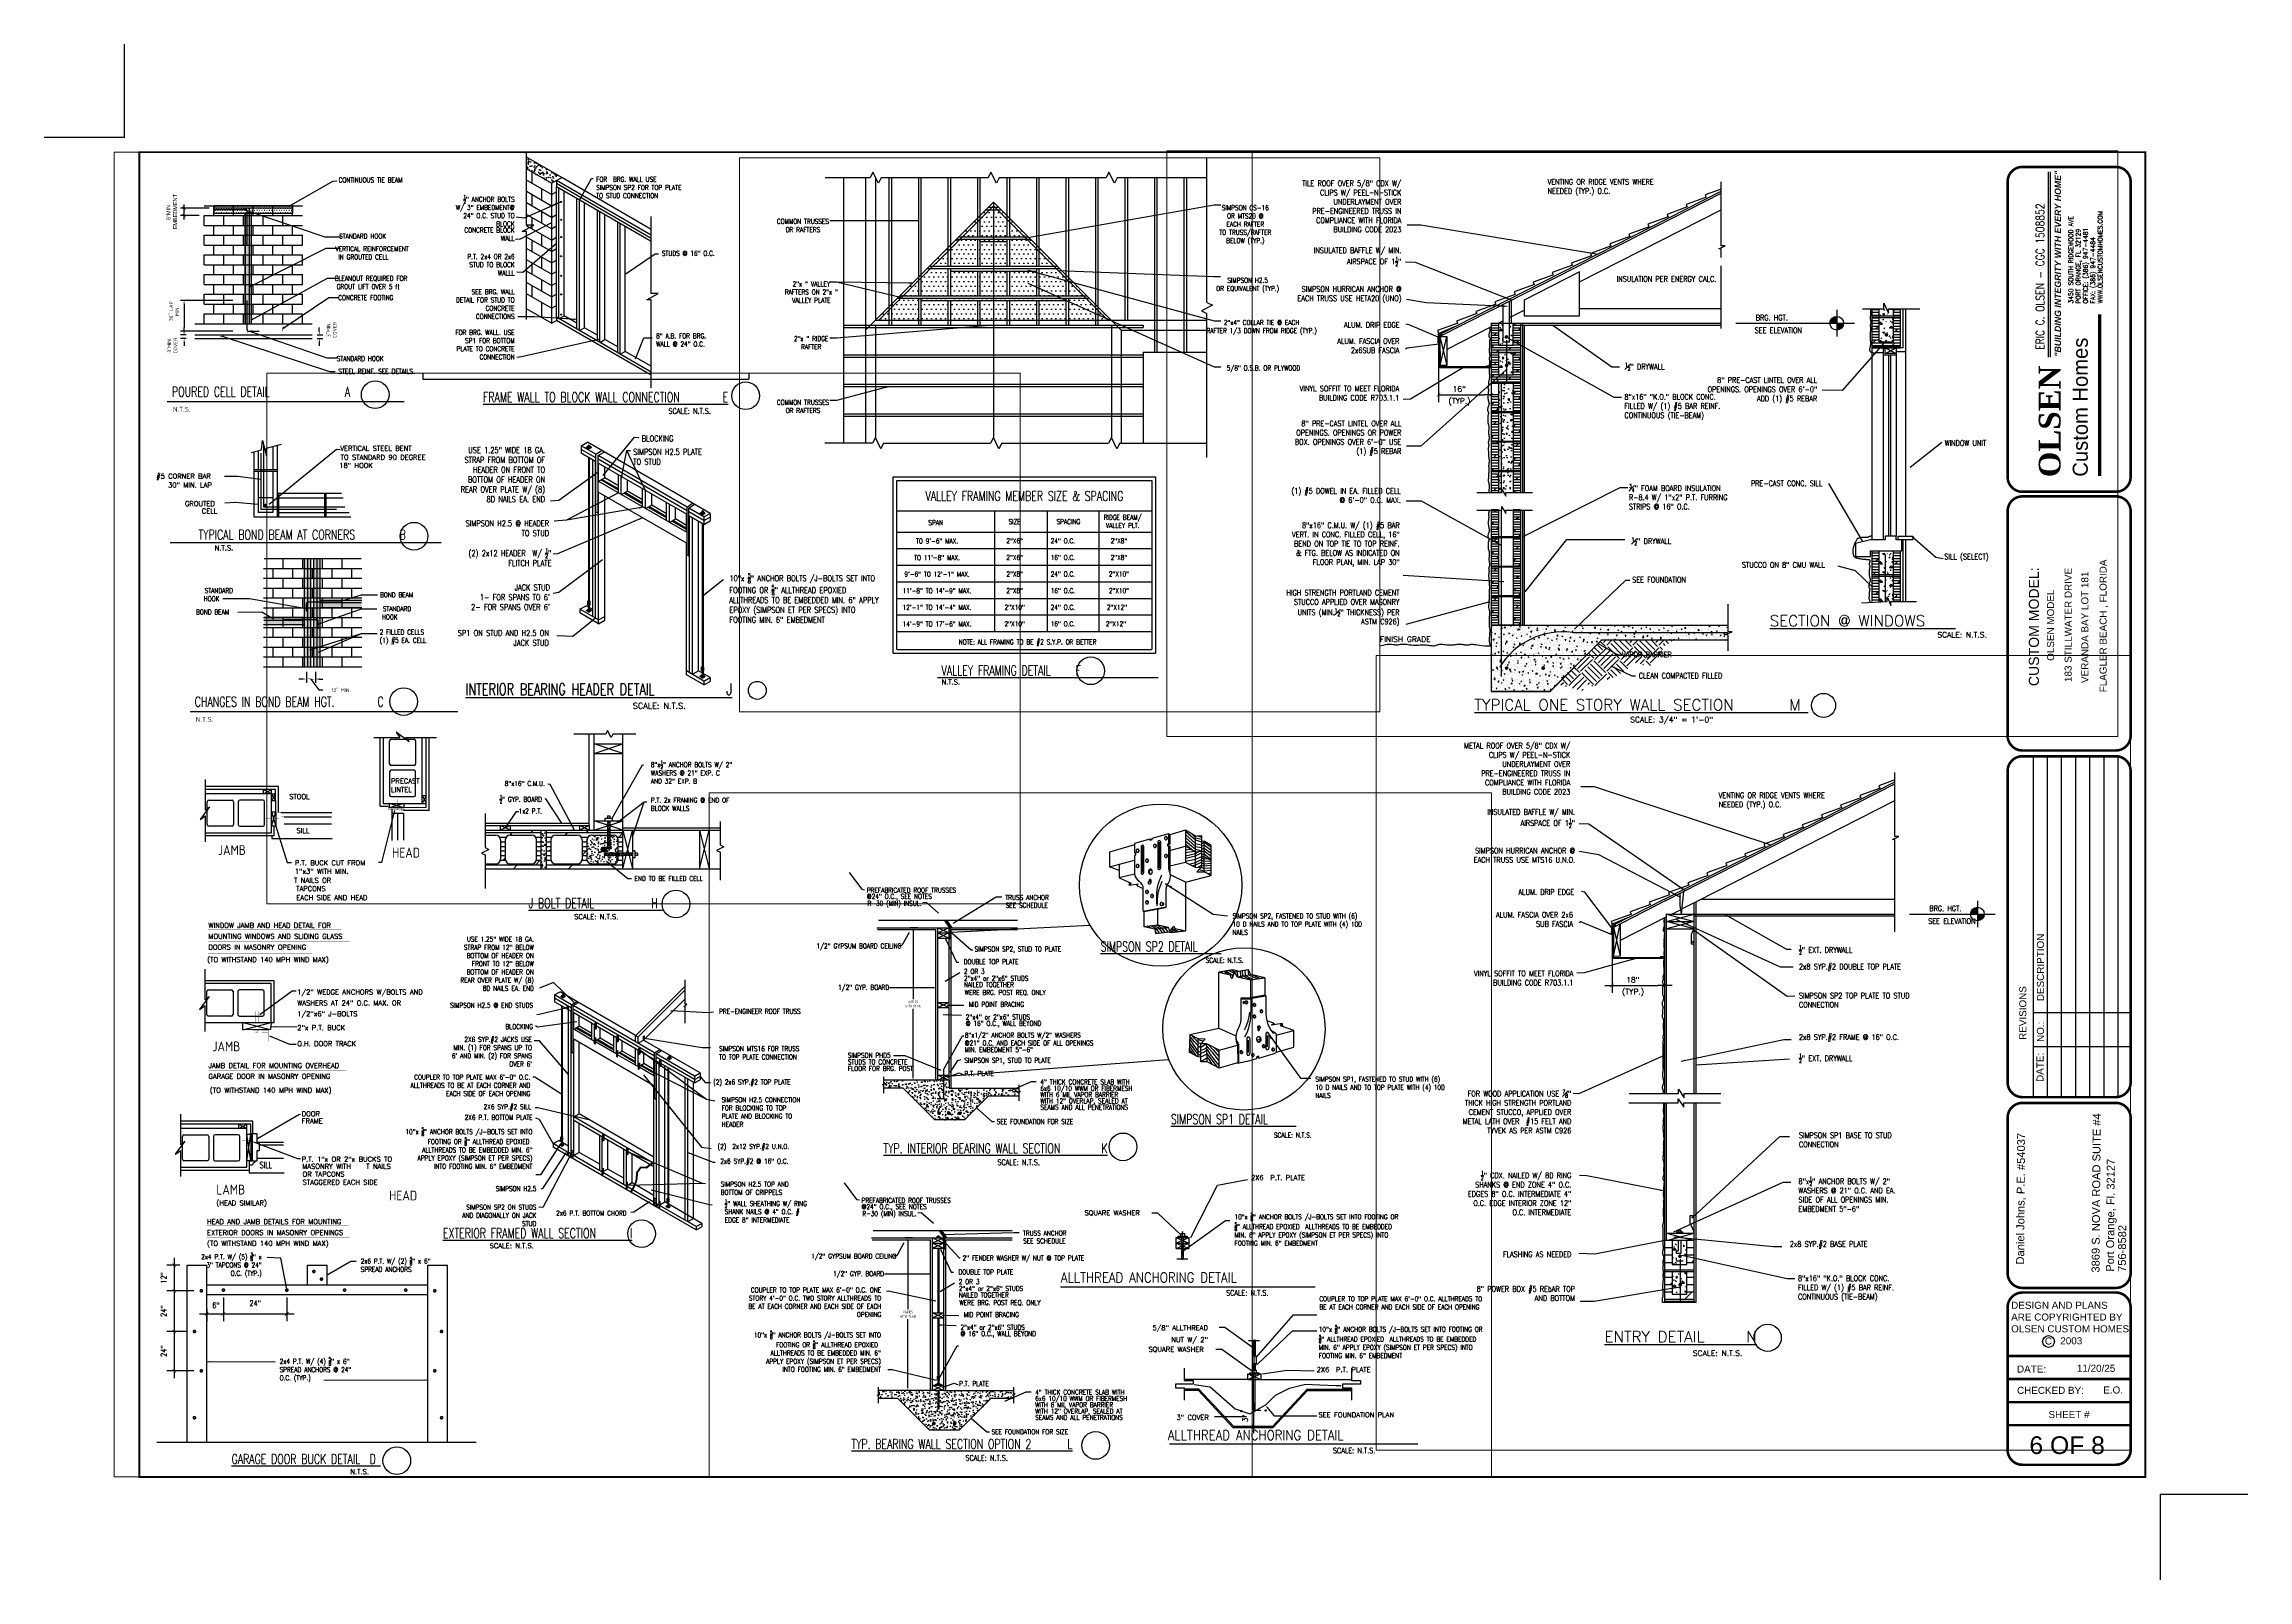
# Paper-space layout 'SHT.6 DETAILS' of a CAD drawing. Header units: inches. Extents: x -112.1 to -74.7, y -299.6 to -273.6.
# The model-space entities are those that its viewports show. They can reach past a viewport. Long polylines and large blocks are cut down to what shows.
import ezdxf
from ezdxf.enums import TextEntityAlignment as Align

# ---------------------------------------------------------------- set-up
doc = ezdxf.new("R2010")
doc.units = ezdxf.units.IN
doc.header["$LTSCALE"] = 16
doc.header["$MEASUREMENT"] = 0
for name, pattern in [('DASHED', [0.75, 0.5, -0.25]), ('DASHED4', [0.1875, 0.125, -0.0625]), ('HIDDEN', [0.375, 0.25, -0.125])]:
    doc.linetypes.add(name, pattern=pattern)
doc.layers.get('0').update_dxf_attribs({"linetype": 'CONTINUOUS'})
doc.layers.get('DEFPOINTS').update_dxf_attribs({"linetype": 'CONTINUOUS'})
for name, color, linetype in [('BLDG', 1, 'CONTINUOUS'), ('BLOCK', 8, 'CONTINUOUS'), ('BORDER', 7, 'CONTINUOUS'), ('CONC', 3, 'CONTINUOUS'), ('COURSING', 2, 'CONTINUOUS'), ('DETREF', 5, 'CONTINUOUS'), ('DIM', 5, 'CONTINUOUS'), ('DIMS', 5, 'CONTINUOUS'), ('DOORS', 1, 'CONTINUOUS'), ('doors-window', 1, 'CONTINUOUS'), ('DRY WALL', 8, 'CONTINUOUS'), ('FIXTURES', 2, 'CONTINUOUS'), ('GREEN', 3, 'CONTINUOUS'), ('HATCH', 8, 'CONTINUOUS'), ('LAYER1', 2, 'CONTINUOUS'), ('NOTE', 11, 'CONTINUOUS'), ('pavement-roof', 3, 'CONTINUOUS'), ('PT', 1, 'CONTINUOUS'), ('RED', 1, 'CONTINUOUS'), ('ROOF', 1, 'CONTINUOUS'), ('TEXT', 11, 'CONTINUOUS'), ('TEXT ROOM', 3, 'CONTINUOUS'), ('WALL EXT', 6, 'CONTINUOUS'), ('wall-external', 6, 'CONTINUOUS'), ('WALLS EXT', 6, 'CONTINUOUS'), ('WALLS INT', 6, 'CONTINUOUS'), ('WINDOWS', 1, 'CONTINUOUS'), ('Z1_0', 255, 'CONTINUOUS'), ('Z1_1', 210, 'CONTINUOUS'), ('Z1_3', 50, 'CONTINUOUS'), ('Z1_HATCH', 252, 'CONTINUOUS')]:
    doc.layers.add(name, color=color, linetype=linetype)
doc.styles.add('ARCH', font='archs.shx', dxfattribs={"width": 0.8})
doc.styles.add('ARCHM', font='ARCHM.SHX')
doc.styles.add('HALLDIMTEXT', font='archs.shx')
doc.styles.add('NOTES', font='romant.shx', dxfattribs={"width": 0.7, "height": 4.5})
doc.styles.add('PAYTAS RM', font='romans.shx', dxfattribs={"width": 0.7, "height": 4.5})
doc.styles.add('PAYTS NOTES', font='romans.shx', dxfattribs={"width": 0.7, "height": 4.5})
doc.styles.get("Standard").update_dxf_attribs({"font": 'arial.ttf'})
doc.styles.add('STYLEDJ', font='simplex.shx', dxfattribs={"width": 0.7})
doc.styles.add('TAGS', font='romans.shx', dxfattribs={"width": 0.8})
doc.dimstyles.new('DIM- PAYTAS', dxfattribs={"dimscale": 48, "dimtxt": 0.1, "dimasz": 0.0625, "dimexe": 0.125, "dimexo": 0.125, "dimgap": 0.125, "dimtad": 1, "dimdec": 1, "dimzin": 3, "dimdsep": 46, "dimlunit": 4, "dimtxsty": 'PAYTAS RM', "dimblk": 'ARCHTICK', "dimcen": 0.09, "dimdle": 0.125, "dimclrd": 5, "dimclre": 5, "dimclrt": 11, "dimadec": 0, "dimazin": 0, "dimtfac": 1, "dimtdec": 1, "dimtofl": 0, "dimtmove": 2, "dimatfit": 3, "dimfxl": 0, "dimfrac": 2, "dimtolj": 1, "dimtzin": 3, "dimarcsym": 0})
doc.dimstyles.new('dim-roman s', dxfattribs={"dimscale": 48, "dimtxt": 0.09375, "dimasz": 0.09375, "dimexe": 0.09375, "dimexo": 0.125, "dimgap": 0.09375, "dimtad": 1, "dimzin": 3, "dimdsep": 46, "dimlunit": 4, "dimtxsty": 'HALLDIMTEXT', "dimsah": 1, "dimcen": 0.09375, "dimdle": 0.09375, "dimclrd": 5, "dimclre": 5, "dimclrt": 11, "dimadec": 0, "dimazin": 0, "dimtfac": 1, "dimtofl": 0, "dimtmove": 2, "dimatfit": 3, "dimldrblk": 'ARCHTICK', "dimfxl": 0, "dimfrac": 2, "dimtolj": 1, "dimtzin": 0, "dimarcsym": 0})
doc.dimstyles.get("Standard").update_dxf_attribs({"dimtxt": 0.18, "dimasz": 0.18, "dimexe": 0.18, "dimexo": 0.0625, "dimgap": 0.09, "dimtad": 0, "dimtih": 1, "dimtoh": 1, "dimdec": 4, "dimzin": 0, "dimdsep": 46, "dimtxsty": 'Standard', "dimcen": 0.09, "dimadec": 0, "dimazin": 0, "dimtfac": 1, "dimtdec": 4, "dimtofl": 0, "dimtmove": 0, "dimatfit": 3, "dimfxl": 0, "dimtolj": 1, "dimtzin": 0, "dimarcsym": 0})
pattern_1 = [(50, (8912.949, -3864.169), (3.5863009, -0.3137607), [0.375, -4.125]), (355, (8912.949, -3864.169), (-0.6937567, 3.7609607), [0.3, -3.3]), (100.4514, (8913.2478, -3864.195), (2.892547, 3.4471977), [0.318701, -3.5057106]), (46.1842, (8912.949, -3863.169), (5.3362052, -0.827595), [0.5625, -6.1875]), (96.6356, (8913.3936, -3863.238), (4.6733135, 4.8705894), [0.4780514, -5.258565]), (351.1842, (8912.949, -3863.169), (4.6733097, 4.870593), [0.45, -4.95]), (21, (8913.449, -3863.419), (2.9845353, -2.0130945), [0.375, -4.125]), (326, (8913.449, -3863.419), (1.2165767, 3.6257502), [0.3, -3.3]), (71.4514, (8913.6977, -3863.5866), (4.2011131, 1.6126525), [0.318701, -3.5057106]), (37.5, (8912.949, -3864.1689), (0.06079928, 1.66446927), [0, -3.26, 0, -3.35, 0, -3.3125]), (7.5, (8912.949, -3864.1689), (1.3153477, 1.97205856), [0, -1.91, 0, -3.185, 0, -1.2625]), (327.5, (8911.834, -3864.1689), (2.66911218, -0.11277436), [0, -1.25, 0, -3.9, 0, -5.175]), (317.5, (8911.334, -3864.1689), (2.91593085, 0.5005249), [0, -1.625, 0, -2.59, 0, -3.675])]
pattern_2 = [(0, (8851.52615, -3835.3091), (0, 0.75), []), (45, (8851.5262, -3835.3091), (-1.5, 1.5), [1.0606602, -2.121323])]
pattern_3 = [(0, (8851.526, -3835.309), (5, 5), [0.625, -4.375]), (90, (8851.526, -3835.309), (-5, 5), [0.625, -4.375]), (135, (8852.151, -3835.309), (-5, 3e-16), [0.8838835, -6.1871845]), (0, (8852.151, -3832.4966), (5, 5), [0.625, -4.375]), (45, (8852.4637, -3832.809), (3e-16, 5), [0.4419415, -6.629126]), (135, (8852.4637, -3832.809), (-5, 3e-16), [0.4419415, -6.629126]), (0, (8854.026, -3831.2466), (5, 5), [0.8838835, -4.1161165]), (45, (8854.026, -3831.2466), (3e-16, 5), [0.625, -6.446068]), (135, (8854.91, -3831.2466), (-5, 3e-16), [0.625, -6.446068]), (90, (8854.9637, -3834.059), (-5, 5), [0.625, -4.375]), (45, (8854.9637, -3834.059), (3e-16, 5), [0.4419415, -6.629126]), (135, (8855.276, -3833.7466), (-5, 3e-16), [0.4419415, -6.629126]), (0, (8852.151, -3834.059), (5, 5), [0.3125, -4.1875]), (0, (8855.901, -3832.809), (5, 5), [0.3125, -4.1875]), (90, (8854.3387, -3832.184), (-5, 5), [0.3125, -4.1875]), (135, (8854.9637, -3834.9966), (-5, 3e-16), [0.4419415, -6.629126]), (135, (8852.776, -3831.559), (-5, 3e-16), [0.4419415, -6.629126]), (45, (8853.87, -3833.6685), (3e-16, 5), [0.4419415, -6.629126]), (90, (8853.245, -3834.684), (-5, 5), [0.078125, -4.921875]), (90, (8853.4793, -3832.5747), (-5, 5), [0.078125, -4.921875]), (90, (8855.823, -3831.7154), (-5, 5), [0.078125, -4.921875]), (90, (8855.901, -3834.3716), (-5, 5), [0.078125, -4.921875])]
pattern_4 = [(50, (-36.1666, 212.731), (7.172602, -0.627521), [0.75, -8.25]), (355, (-36.1666, 212.731), (-1.387513, 7.521921), [0.6, -6.6]), (100.4514, (-35.569, 212.6786), (5.785094, 6.894395), [0.637402, -7.011421]), (46.1842, (-36.167, 214.731), (10.67241, -1.65519), [1.125, -12.375]), (96.6356, (-35.277, 214.593), (9.346627, 9.74118), [0.956103, -10.51713]), (351.1842, (-36.167, 214.731), (9.34662, 9.741186), [0.9, -9.9]), (21, (-35.1666, 214.231), (5.969071, -4.026189), [0.75, -8.25]), (326, (-35.1666, 214.231), (2.433153, 7.2515), [0.6, -6.6]), (71.4514, (-34.669, 213.8954), (8.402226, 3.225305), [0.637402, -7.011421]), (37.5, (-36.1666, 212.731), (0.1215986, 3.3289385), [0, -6.52, 0, -6.7, 0, -6.625]), (7.5, (-36.1666, 212.731), (2.6306954, 3.944117), [0, -3.82, 0, -6.37, 0, -2.525]), (327.5, (-38.3966, 212.731), (5.3382244, -0.2255487), [0, -2.5, 0, -7.8, 0, -10.35]), (317.5, (-39.3966, 212.731), (5.831862, 1.00105), [0, -3.25, 0, -5.18, 0, -7.35])]
pattern_5 = [(45, (-36.1666, 212.7309), (-1.3258252, 1.3258252), []), (45, (-36.1666, 213.6684), (-1.3258252, 1.3258252), [])]
pattern_6 = [(0, (-36.1666, 212.731), (0, 3.75), []), (45, (-36.167, 212.731), (-7.5, 7.5), [5.3033, -10.606615])]

# ---------------------------------------------------------------- blocks, each defined once
blk = doc.blocks.new('A$C74EA061D')
at = {"layer": 'BORDER', "color": 11, "insert": (0.921, 0.982), "char_height": 0.11979, "width": 1.9969, "attachment_point": 1, "rotation": 270}
blk.add_mtext('DESIGN AND PLANS ARE COPYRIGHTED BY OLSEN CUSTOM HOMES', dxfattribs=at)
blk = doc.blocks.new('A$C4fc45d91')
at = {"layer": 'BORDER', "color": 7}
for s, height, p in [('CUSTOM MODEL:', 0.1707, (2.098, 0.597)), ('OLSEN MODEL', 0.11979, (2.124, 0.314)), ('183 STILLWATER DRIVE', 0.11979, (2.128, 0.017)), ('VERANDA BAY LOT 181 ', 0.11979, (2.111, -0.266)), ('FLAGLER BEACH , FLORIDA', 0.11979, (2.111, -0.586))]:
    blk.add_text(s, height=height, dxfattribs=at).set_placement(p, align=Align.MIDDLE)
blk = doc.blocks.new('_ArchTick')
at = {"color": 0, "linetype": 'ByBlock', "const_width": 0.15}
blk.add_lwpolyline([(-0.5, -0.5), (0.5, 0.5)], dxfattribs=at)
blk = doc.blocks.new('*D30')
at = {"layer": 'DEFPOINTS', "color": 0, "linetype": 'Continuous', "transparency": 16777216}
for p in [(2045.99, -2187.44), (2053.52, -2187.44), (2045.99, -2197.39)]:
    blk.add_point(p, dxfattribs=at)
at = {"layer": 'DIM', "color": 5, "linetype": 'Continuous', "lineweight": -2, "transparency": 16777216}
for p, q in [((2045.99, -2191.44), (2045.99, -2200.39)), ((2053.52, -2191.44), (2053.52, -2200.39)), ((2042.99, -2197.39), (2039.99, -2197.39)), ((2056.52, -2197.39), (2059.52, -2197.39))]:
    blk.add_line(p, q, dxfattribs=at)
at = {"layer": 'DIM', "color": 5, "linetype": 'Continuous', "transparency": 16777216}
for points in [[(2042.99, -2196.89), (2042.99, -2197.89), (2045.99, -2197.39)], [(2056.52, -2196.89), (2056.52, -2197.89), (2053.52, -2197.39)]]:
    blk.add_solid(points, dxfattribs=at)
at = {"layer": 'DIM', "color": 11, "linetype": 'Continuous', "transparency": 16777216, "insert": (2074.24, -2206.51), "char_height": 3, "attachment_point": 5, "style": 'HALLDIMTEXT'}
blk.add_mtext('\\A1;12" MIN.', dxfattribs=at)
blk = doc.blocks.new('*D31')
at = {"layer": 'DEFPOINTS', "color": 0, "linetype": 'Continuous', "transparency": 16777216}
for p in [(2050.78, -1917.38), (2056.53, -1917.38), (2050.78, -1920.38)]:
    blk.add_point(p, dxfattribs=at)
at = {"layer": 'DIM', "color": 5, "linetype": 'Continuous', "lineweight": -2, "transparency": 16777216}
for p, q in [((2056.53, -1914.38), (2056.53, -1911.38)), ((2054.78, -1917.38), (2059.53, -1917.38)), ((2054.78, -1920.38), (2059.53, -1920.38)), ((2056.53, -1923.38), (2056.53, -1926.38))]:
    blk.add_line(p, q, dxfattribs=at)
at = {"layer": 'DIM', "color": 5, "linetype": 'Continuous', "transparency": 16777216}
for points in [[(2056.03, -1914.38), (2057.03, -1914.38), (2056.53, -1917.38)], [(2056.03, -1923.38), (2057.03, -1923.38), (2056.53, -1920.38)]]:
    blk.add_solid(points, dxfattribs=at)
at = {"layer": 'DIM', "color": 11, "linetype": 'Continuous', "transparency": 16777216, "insert": (2066.58, -1913.23), "char_height": 3, "attachment_point": 5, "rotation": 90, "style": 'HALLDIMTEXT'}
blk.add_mtext('\\A1;3"MIN.\\PCOVER', dxfattribs=at)
blk = doc.blocks.new('*D32')
at = {"layer": 'DEFPOINTS', "color": 0, "linetype": 'Continuous', "transparency": 16777216}
for p in [(1990.16, -1889.38), (1946.53, -1914.38), (1990.16, -1914.38)]:
    blk.add_point(p, dxfattribs=at)
at = {"layer": 'DIM', "color": 5, "linetype": 'Continuous', "lineweight": -2, "transparency": 16777216}
for p, q in [((1986.16, -1889.38), (1943.53, -1889.38)), ((1946.53, -1892.38), (1946.53, -1911.38)), ((1986.16, -1914.38), (1943.53, -1914.38))]:
    blk.add_line(p, q, dxfattribs=at)
at = {"layer": 'DIM', "color": 5, "linetype": 'Continuous', "transparency": 16777216}
for points in [[(1946.03, -1892.38), (1947.03, -1892.38), (1946.53, -1889.38)], [(1946.03, -1911.38), (1947.03, -1911.38), (1946.53, -1914.38)]]:
    blk.add_solid(points, dxfattribs=at)
at = {"layer": 'DIM', "color": 11, "linetype": 'Continuous', "transparency": 16777216, "insert": (1938.4, -1898.04), "char_height": 3, "attachment_point": 5, "rotation": 90, "style": 'HALLDIMTEXT'}
blk.add_mtext('\\A1;30" LAP\\PMIN.', dxfattribs=at)
blk = doc.blocks.new('*D33')
at = {"layer": 'DEFPOINTS', "color": 0, "linetype": 'Continuous', "transparency": 16777216}
for p in [(1946.55, -1917.38), (1952.3, -1917.38), (1952.3, -1920.38)]:
    blk.add_point(p, dxfattribs=at)
at = {"layer": 'DIM', "color": 5, "linetype": 'Continuous', "lineweight": -2, "transparency": 16777216}
for p, q in [((1946.55, -1914.38), (1946.55, -1911.38)), ((1948.3, -1917.38), (1943.55, -1917.38)), ((1948.3, -1920.38), (1943.55, -1920.38)), ((1946.55, -1923.38), (1946.55, -1926.38))]:
    blk.add_line(p, q, dxfattribs=at)
at = {"layer": 'DIM', "color": 5, "linetype": 'Continuous', "transparency": 16777216}
for points in [[(1946.05, -1914.38), (1947.05, -1914.38), (1946.55, -1917.38)], [(1946.05, -1923.38), (1947.05, -1923.38), (1946.55, -1920.38)]]:
    blk.add_solid(points, dxfattribs=at)
at = {"layer": 'DIM', "color": 11, "linetype": 'Continuous', "transparency": 16777216, "insert": (1937, -1926.04), "char_height": 3, "attachment_point": 5, "rotation": 90, "style": 'HALLDIMTEXT'}
blk.add_mtext('\\A1;3"MIN.\\PCOVER', dxfattribs=at)
blk = doc.blocks.new('*D34')
at = {"layer": 'DEFPOINTS', "color": 0, "linetype": 'Continuous', "transparency": 16777216}
for p in [(1960.57, -2695.14), (1938.52, -2728.25), (1954.96, -2728.25)]:
    blk.add_point(p, dxfattribs=at)
at = {"layer": 'DIM', "color": 5, "linetype": 'Continuous', "lineweight": -2, "transparency": 16777216}
for p, q in [((1938.52, -2689.14), (1938.52, -2734.25)), ((1954.57, -2695.14), (1932.52, -2695.14)), ((1948.96, -2728.25), (1932.52, -2728.25))]:
    blk.add_line(p, q, dxfattribs=at)
at = {"layer": 'DIM', "color": 5, "linetype": 'Continuous', "lineweight": -2, "transparency": 16777216, "xscale": 3, "yscale": 3, "zscale": 3}
for p, rotation in [((1938.52, -2695.14), 90), ((1938.52, -2728.25), 270)]:
    blk.add_blockref('_ArchTick', p, dxfattribs=dict(at, rotation=rotation))
at = {"layer": 'DIM', "color": 11, "linetype": 'Continuous', "transparency": 16777216, "insert": (1929.84, -2711.69), "char_height": 4.5, "attachment_point": 5, "rotation": 90, "style": 'PAYTAS RM'}
blk.add_mtext('\\A1;24"', dxfattribs=at)
blk = doc.blocks.new('*D35')
at = {"layer": 'DEFPOINTS', "color": 0, "linetype": 'Continuous', "transparency": 16777216}
for p in [(1954.96, -2728.25), (1938.52, -2760.24), (1960.57, -2760.24)]:
    blk.add_point(p, dxfattribs=at)
at = {"layer": 'DIM', "color": 5, "linetype": 'Continuous', "lineweight": -2, "transparency": 16777216}
for p, q in [((1938.52, -2722.25), (1938.52, -2766.24)), ((1948.96, -2728.25), (1932.52, -2728.25)), ((1954.57, -2760.24), (1932.52, -2760.24))]:
    blk.add_line(p, q, dxfattribs=at)
at = {"layer": 'DIM', "color": 5, "linetype": 'Continuous', "lineweight": -2, "transparency": 16777216, "xscale": 3, "yscale": 3, "zscale": 3}
for p, rotation in [((1938.52, -2728.25), 90), ((1938.52, -2760.24), 270)]:
    blk.add_blockref('_ArchTick', p, dxfattribs=dict(at, rotation=rotation))
at = {"layer": 'DIM', "color": 11, "linetype": 'Continuous', "transparency": 16777216, "insert": (1929.84, -2744.25), "char_height": 4.5, "attachment_point": 5, "rotation": 90, "style": 'PAYTAS RM'}
blk.add_mtext('\\A1;24"', dxfattribs=at)
blk = doc.blocks.new('*D36')
at = {"layer": 'DEFPOINTS', "color": 0, "linetype": 'Continuous', "transparency": 16777216}
for p in [(1978.55, -2694.58), (2030.13, -2694.58), (2030.13, -2713.87)]:
    blk.add_point(p, dxfattribs=at)
at = {"layer": 'DIM', "color": 5, "linetype": 'Continuous', "lineweight": -2, "transparency": 16777216}
for p, q in [((1978.55, -2700.58), (1978.55, -2719.87)), ((2030.13, -2700.58), (2030.13, -2719.87)), ((1972.55, -2713.87), (2036.13, -2713.87))]:
    blk.add_line(p, q, dxfattribs=at)
at = {"layer": 'DIM', "color": 5, "linetype": 'Continuous', "lineweight": -2, "transparency": 16777216, "xscale": 3, "yscale": 3, "zscale": 3, "rotation": 180}
blk.add_blockref('_ArchTick', (1978.55, -2713.87), dxfattribs=at)
at = {"layer": 'DIM', "color": 5, "linetype": 'Continuous', "lineweight": -2, "transparency": 16777216, "xscale": 3, "yscale": 3, "zscale": 3}
blk.add_blockref('_ArchTick', (2030.13, -2713.87), dxfattribs=at)
at = {"layer": 'DIM', "color": 11, "linetype": 'Continuous', "transparency": 16777216, "insert": (2004.34, -2705.19), "char_height": 4.5, "attachment_point": 5, "style": 'PAYTAS RM'}
blk.add_mtext('\\A1;24"', dxfattribs=at)
blk = doc.blocks.new('*D37')
at = {"layer": 'DEFPOINTS', "color": 0, "linetype": 'Continuous', "transparency": 16777216}
for p in [(1978.55, -2694.58), (1964.96, -2703.87), (1978.55, -2713.87)]:
    blk.add_point(p, dxfattribs=at)
at = {"layer": 'DIM', "color": 5, "linetype": 'Continuous', "lineweight": -2, "transparency": 16777216}
for p, q in [((1978.55, -2700.58), (1978.55, -2719.87)), ((1964.96, -2709.87), (1964.96, -2719.87)), ((1958.96, -2713.87), (1984.55, -2713.87))]:
    blk.add_line(p, q, dxfattribs=at)
at = {"layer": 'DIM', "color": 5, "linetype": 'Continuous', "lineweight": -2, "transparency": 16777216, "xscale": 3, "yscale": 3, "zscale": 3, "rotation": 180}
blk.add_blockref('_ArchTick', (1964.96, -2713.87), dxfattribs=at)
at = {"layer": 'DIM', "color": 5, "linetype": 'Continuous', "lineweight": -2, "transparency": 16777216, "xscale": 3, "yscale": 3, "zscale": 3}
blk.add_blockref('_ArchTick', (1978.55, -2713.87), dxfattribs=at)
at = {"layer": 'DIM', "color": 11, "linetype": 'Continuous', "transparency": 16777216, "insert": (1972.43, -2706.95), "char_height": 4.5, "attachment_point": 5, "style": 'PAYTAS RM'}
blk.add_mtext('\\A1;6"', dxfattribs=at)
blk = doc.blocks.new('*D38')
at = {"layer": 'DEFPOINTS', "color": 0, "linetype": 'Continuous', "transparency": 16777216}
for p in [(1948.96, -2674.2), (1938.52, -2695.14), (1960.57, -2695.14)]:
    blk.add_point(p, dxfattribs=at)
at = {"layer": 'DIM', "color": 5, "linetype": 'Continuous', "lineweight": -2, "transparency": 16777216}
for p, q in [((1938.52, -2668.2), (1938.52, -2701.14)), ((1942.96, -2674.2), (1932.52, -2674.2)), ((1954.57, -2695.14), (1932.52, -2695.14))]:
    blk.add_line(p, q, dxfattribs=at)
at = {"layer": 'DIM', "color": 5, "linetype": 'Continuous', "lineweight": -2, "transparency": 16777216, "xscale": 3, "yscale": 3, "zscale": 3}
for p, rotation in [((1938.52, -2674.2), 90), ((1938.52, -2695.14), 270)]:
    blk.add_blockref('_ArchTick', p, dxfattribs=dict(at, rotation=rotation))
at = {"layer": 'DIM', "color": 11, "linetype": 'Continuous', "transparency": 16777216, "insert": (1929.84, -2684.67), "char_height": 4.5, "attachment_point": 5, "rotation": 90, "style": 'PAYTAS RM'}
blk.add_mtext('\\A1;12"', dxfattribs=at)
blk = doc.blocks.new('*X27')
at = {"color": 0}
for p, q in [((345.6, 428), (351.6, 428)), ((345.6, 426), (351.6, 426)), ((345.6, 425.6), (346, 426)), ((345.6, 424), (351.6, 424)), ((345.6, 422), (351.6, 422)), ((345.6, 420), (351.6, 420)), ((345.6, 418), (351.6, 418)), ((345.6, 416), (351.6, 416)), ((345.6, 414), (351.6, 414)), ((348, 420), (350, 422)), ((363.6, 428), (369.6, 428)), ((363.6, 426), (369.6, 426)), ((363.6, 424), (369.6, 424)), ((363.6, 422), (369.6, 422)), ((363.6, 420), (369.6, 420)), ((363.6, 419.6), (364, 420)), ((363.6, 418), (369.6, 418)), ((363.6, 416), (369.6, 416)), ((363.6, 414), (369.6, 414)), ((364, 428), (365.7, 429.7)), ((366, 414), (368, 416)), ((368, 424), (369.6, 425.6)), ((345.6, 412), (351.6, 412)), ((345.6, 410), (358.2, 410)), ((345.6, 408), (358.2, 408)), ((345.6, 406), (358.2, 406)), ((345.6, 404), (351.6, 404)), ((345.6, 402), (351.6, 402)), ((345.6, 401.6), (346, 402)), ((345.6, 400), (351.6, 400)), ((345.6, 398), (351.6, 398)), ((345.6, 396), (351.6, 396)), ((346, 410), (348, 412)), ((348, 396), (350, 398)), ((350, 406), (352, 408)), ((358.2, 410), (367.1, 410)), ((358.2, 408), (369.1, 408)), ((358.2, 406), (369.6, 406)), ((360, 408), (362, 410)), ((363.6, 412), (365.1, 412)), ((363.6, 404), (369.6, 404)), ((363.6, 402), (369.6, 402)), ((363.6, 400), (369.6, 400)), ((363.6, 398), (369.6, 398)), ((363.6, 396), (369.6, 396)), ((363.6, 395.6), (364, 396)), ((364, 404), (365.7, 405.7)), ((365.1, 412), (369.6, 412)), ((365.7, 405.7), (366, 406)), ((367.1, 410), (369.6, 410)), ((368, 400), (369.6, 401.6)), ((369.1, 408), (369.6, 408)), ((345.6, 394), (351.6, 394)), ((345.6, 392), (351.6, 392)), ((345.6, 390), (351.6, 390)), ((345.6, 388), (351.6, 388)), ((345.6, 386), (355.2, 386)), ((345.6, 384), (354.3, 384)), ((345.6, 382), (353.3, 382)), ((346, 386), (348, 388)), ((350, 382), (352, 384)), ((353.3, 382), (358.2, 382)), ((354.3, 384), (358.2, 384)), ((355.2, 386), (358.2, 386)), ((358.2, 386), (369.6, 386)), ((358.2, 384), (369.6, 384)), ((358.2, 382), (369.6, 382)), ((360, 384), (362, 386)), ((363.6, 394), (369.6, 394)), ((363.6, 392), (369.6, 392)), ((363.6, 390), (369.6, 390)), ((363.6, 388), (369.6, 388)), ((365.7, 381.7), (366, 382)), ((366, 390), (368, 392))]:
    blk.add_line(p, q, dxfattribs=at)
blk = doc.blocks.new('*X28')
at = {"color": 0}
for p, q in [((345.6, 278), (351.6, 278)), ((345.6, 276), (351.6, 276)), ((345.6, 274), (351.6, 274)), ((345.6, 272), (351.6, 272)), ((345.6, 270), (351.6, 270)), ((348, 276), (350, 278)), ((363.6, 278), (369.6, 278)), ((363.6, 276), (369.6, 276)), ((363.6, 275.6), (364, 276)), ((363.6, 274), (369.6, 274)), ((363.6, 272), (369.6, 272)), ((363.6, 270), (369.6, 270)), ((366, 270), (368, 272)), ((345.6, 268), (351.6, 268)), ((345.6, 266), (351.6, 266)), ((345.6, 264), (351.6, 264)), ((345.6, 262), (351.6, 262)), ((345.6, 260), (351.6, 260)), ((345.6, 258), (351.6, 258)), ((345.6, 257.6), (346, 258)), ((345.6, 256), (351.6, 256)), ((345.6, 254), (351.6, 254)), ((345.6, 252), (351.6, 252)), ((346, 266), (348, 268)), ((348, 252), (350, 254)), ((350, 262), (351.6, 263.6)), ((363.6, 268), (369.6, 268)), ((363.6, 266), (369.6, 266)), ((363.6, 264), (369.6, 264)), ((363.6, 262), (369.6, 262)), ((363.6, 260), (369.6, 260)), ((363.6, 258), (369.6, 258)), ((363.6, 256), (369.6, 256)), ((363.6, 254), (369.6, 254)), ((363.6, 252), (369.6, 252)), ((363.6, 251.6), (364, 252)), ((364, 260), (366, 262)), ((368, 256), (369.6, 257.6)), ((345.6, 250), (351.6, 250)), ((345.6, 248), (351.6, 248)), ((345.6, 246), (351.6, 246)), ((345.6, 244), (351.6, 244)), ((345.6, 242), (351.6, 242)), ((345.6, 240), (351.6, 240)), ((345.6, 238), (351.6, 238)), ((345.6, 236), (351.6, 236)), ((345.6, 234), (351.6, 234)), ((345.6, 233.6), (346, 234)), ((346, 242), (348, 244)), ((350, 238), (351.6, 239.6)), ((363.6, 250), (369.6, 250)), ((363.6, 248), (369.6, 248)), ((363.6, 246), (369.6, 246)), ((363.6, 244), (369.6, 244)), ((363.6, 242), (369.6, 242)), ((363.6, 240), (369.6, 240)), ((363.6, 238), (369.6, 238)), ((363.6, 236), (369.6, 236)), ((363.6, 234), (369.6, 234)), ((364, 236), (366, 238)), ((366, 246), (368, 248)), ((368, 232), (369.6, 233.6)), ((345.6, 232), (351.6, 232)), ((345.6, 230), (351.6, 230)), ((345.6, 228), (351.6, 228)), ((345.6, 226), (351.6, 226)), ((345.6, 224), (351.6, 224)), ((345.6, 222), (351.6, 222)), ((345.6, 220), (351.6, 220)), ((345.6, 218), (351.6, 218)), ((345.6, 216), (351.6, 216)), ((346, 218), (347.1, 219.1)), ((347.1, 219.1), (348, 220)), ((348, 228), (350, 230)), ((350, 214), (351.6, 215.6)), ((363.6, 232), (369.6, 232)), ((363.6, 230), (369.6, 230)), ((363.6, 228), (369.6, 228)), ((363.6, 227.6), (364, 228)), ((363.6, 226), (369.6, 226)), ((363.6, 224), (369.6, 224)), ((363.6, 222), (369.6, 222)), ((363.6, 220), (369.6, 220)), ((363.6, 218), (369.6, 218)), ((363.6, 216), (369.6, 216)), ((366, 222), (368, 224)), ((345.6, 214), (351.6, 214)), ((345.6, 212), (351.6, 212)), ((345.6, 210), (351.6, 210)), ((345.6, 209.6), (346, 210)), ((345.6, 208), (351.6, 208)), ((345.6, 206), (351.6, 206)), ((345.6, 204), (351.6, 204)), ((345.6, 202), (351.6, 202)), ((345.6, 200), (351.6, 200)), ((345.6, 198), (351.6, 198)), ((348, 204), (350, 206)), ((363.6, 214), (369.6, 214)), ((363.6, 212), (369.6, 212)), ((363.6, 210), (369.6, 210)), ((363.6, 208), (369.6, 208)), ((363.6, 206), (369.6, 206)), ((363.6, 204), (369.6, 204)), ((363.6, 203.6), (364, 204)), ((363.6, 202), (369.6, 202)), ((363.6, 200), (369.6, 200)), ((363.6, 198), (369.6, 198)), ((364, 212), (366, 214)), ((366, 198), (368, 200)), ((368, 208), (369.6, 209.6)), ((345.6, 196), (351.6, 196)), ((345.6, 194), (351.6, 194)), ((345.6, 192), (351.6, 192)), ((345.6, 190), (351.6, 190)), ((345.6, 188), (351.6, 188)), ((345.6, 186), (351.6, 186)), ((345.6, 185.6), (346, 186)), ((345.6, 184), (351.6, 184)), ((346, 194), (348, 196)), ((350, 190), (351.6, 191.6)), ((363.6, 196), (369.6, 196)), ((363.6, 194), (369.6, 194)), ((363.6, 192), (369.6, 192)), ((363.6, 190), (369.6, 190)), ((363.6, 188), (369.6, 188)), ((363.6, 186), (369.6, 186)), ((363.6, 184), (369.6, 184)), ((364, 188), (366, 190)), ((368, 184), (369.6, 185.6))]:
    blk.add_line(p, q, dxfattribs=at)
blk = doc.blocks.new('*X29')
at = {"color": 0}
for p, q in [((345.7, 183.4), (346.2, 184)), ((345.7, 183.4), (346.6, 183.3)), ((346.6, 183.3), (346.5, 184)), ((346.9, 180.8), (346.9, 180.8)), ((347.4, 180), (347.4, 180)), ((348.3, 179.9), (348.3, 179.9)), ((348.4, 183.2), (348.4, 183.2)), ((349.6, 182.7), (349.6, 182.7)), ((350.2, 181.9), (350.2, 181.9)), ((352.1, 183.1), (352.1, 183.1)), ((352.3, 180.6), (352.3, 180.6)), ((353.2, 181), (353.2, 181)), ((353.2, 179.6), (353.2, 179.6)), ((353.5, 180.6), (353.5, 180.6)), ((353.6, 183.9), (353.6, 183.9)), ((354.1, 181.3), (354.8, 181.5)), ((354.1, 181.3), (354.6, 180.9)), ((354.3, 183.6), (354.5, 184)), ((354.3, 183.6), (354.9, 183.6)), ((354.6, 180.9), (354.8, 181.5)), ((354.9, 183.6), (354.8, 184)), ((355.5, 181.7), (355.5, 181.7)), ((355.9, 183.6), (355.9, 183.6)), ((356.4, 181.7), (357.1, 182.5)), ((356.4, 181.7), (357.3, 181.6)), ((357.3, 181.6), (357.1, 182.5)), ((357.6, 180.4), (357.6, 180.4)), ((358.6, 181.3), (358.6, 181.3)), ((359, 182), (359, 182)), ((359.6, 180.5), (359.6, 180.5)), ((360.8, 181.5), (360.8, 181.5)), ((361.4, 183), (361.9, 183.6)), ((361.4, 183), (362, 182.9)), ((362, 182.9), (361.9, 183.6)), ((362.1, 180.8), (362.1, 180.8)), ((362.9, 180.1), (362.9, 180.1)), ((363.6, 182), (363.6, 182)), ((364.9, 183), (364.9, 183)), ((365.9, 181.3), (365.9, 181.3)), ((366.2, 181.3), (366.2, 181.3)), ((367, 180.1), (367.8, 180.9)), ((367, 180.1), (367.9, 179.9)), ((367.9, 179.9), (367.8, 180.9)), ((368.3, 179.9), (368.3, 179.9)), ((368.5, 180.5), (369.2, 180.7)), ((368.5, 180.5), (369, 180.1)), ((368.6, 182.4), (369.1, 182.9)), ((368.6, 182.4), (369.2, 182.3)), ((368.8, 182.7), (368.8, 182.7)), ((369, 180.1), (369.2, 180.7)), ((369.2, 182.3), (369.1, 182.9)), ((371.5, 181), (371.5, 181)), ((372.2, 182.1), (372.2, 182.1)), ((373.6, 179.7), (373.6, 179.7)), ((373.8, 180.1), (373.8, 180.1)), ((374, 183.4), (374, 183.4)), ((374.7, 182.4), (374.7, 182.4)), ((375.8, 181.7), (376.3, 182.3)), ((375.8, 181.7), (376.4, 181.7)), ((376.4, 181.7), (376.3, 182.3)), ((376.8, 180.8), (376.8, 180.8)), ((376.9, 183.7), (377.6, 184)), ((376.9, 183.7), (377.4, 183.4)), ((377.4, 183.4), (377.6, 184)), ((378.5, 182.9), (378.5, 182.9)), ((378.9, 180.7), (378.9, 180.7)), ((381.9, 180), (381.9, 180)), ((382.1, 179.8), (382.1, 179.8)), ((382.2, 180.6), (382.2, 180.6)), ((382.9, 181.1), (383.4, 181.7)), ((382.9, 181.1), (383.5, 181.1)), ((382.9, 179.7), (383.6, 179.9)), ((382.9, 179.7), (383.4, 179.3)), ((383.5, 181.1), (383.4, 181.7)), ((383.4, 179.3), (383.6, 179.9)), ((384.1, 181.5), (384.1, 181.5)), ((384.6, 180.2), (384.6, 180.2)), ((384.8, 183.8), (384.8, 183.8)), ((387.5, 180.4), (387.5, 180.4)), ((387.8, 181), (387.8, 181)), ((388.4, 180.7), (388.4, 180.7)), ((389.2, 182.2), (389.2, 182.2)), ((390.1, 180.5), (390.6, 181.1)), ((390.1, 180.5), (390.7, 180.4)), ((390.7, 180.4), (390.6, 181.1)), ((391.3, 182.9), (392, 183.2)), ((391.3, 182.9), (391.8, 182.6)), ((391.8, 182.6), (392, 183.2)), ((392.9, 180.1), (392.9, 180.1)), ((393.6, 182), (393.6, 182)), ((394.2, 179.5), (394.2, 179.5)), ((394.3, 182.8), (394.3, 182.8)), ((394.8, 181.5), (394.8, 181.5)), ((396, 179.8), (396, 179.8)), ((397.3, 181.8), (397.3, 181.8)), ((397.3, 179.9), (397.8, 180.4)), ((397.3, 179.9), (397.9, 179.8)), ((397.9, 179.8), (397.8, 180.4)), ((398.2, 179.9), (398.2, 179.9)), ((399.3, 180.2), (399.3, 180.2)), ((399.4, 183), (399.4, 183)), ((399.5, 183.6), (399.5, 183.6)), ((401, 182.3), (401, 182.3)), ((401.8, 180.8), (401.8, 180.8)), ((403.5, 179.7), (403.5, 179.7)), ((404.5, 180.9), (404.5, 180.9)), ((404.5, 179.2), (404.9, 179.8)), ((405.1, 179.2), (404.9, 179.8)), ((405.6, 182.1), (406.3, 182.4)), ((405.6, 182.1), (406.1, 181.8)), ((406.1, 181.8), (406.3, 182.4)), ((407.2, 179.5), (407.2, 179.5)), ((407.4, 183.1), (407.4, 183.1)), ((407.7, 181.8), (407.7, 181.8)), ((409.5, 181.6), (409.5, 181.6)), ((409.9, 183.5), (409.9, 183.5)), ((411, 180), (411, 180)), ((413.5, 182.8), (413.5, 182.8)), ((414.7, 182.3), (414.7, 182.3)), ((417.3, 180.9), (417.3, 180.9)), ((419.1, 183.2), (419.8, 184)), ((419.1, 183.2), (420, 183.1)), ((419.3, 183.8), (419.3, 183.8)), ((419.7, 179.7), (419.7, 179.7)), ((419.8, 181.2), (419.8, 181.2)), ((420, 183.1), (419.9, 184)), ((419.9, 183), (419.9, 183)), ((420, 181.3), (420.7, 181.6)), ((420, 181.3), (420.5, 181)), ((420.5, 181), (420.7, 181.6)), ((423.1, 180.3), (423.1, 180.3)), ((423.6, 181.7), (423.6, 181.7)), ((424.8, 180.4), (424.8, 180.4)), ((424.9, 183.7), (424.9, 183.7)), ((426.8, 183.9), (426.8, 183.9)), ((429, 181.3), (429, 181.3)), ((429.7, 181.5), (430.5, 182.4)), ((429.7, 181.5), (430.6, 181.4)), ((429.9, 182.5), (429.9, 182.5)), ((430, 181.1), (430, 181.1)), ((430.6, 181.4), (430.5, 182.4)), ((432.2, 183.7), (432.2, 183.7)), ((432.4, 182.9), (432.4, 182.9)), ((434.4, 180.5), (435.1, 180.8)), ((434.4, 180.5), (434.9, 180.2)), ((434.8, 182.3), (434.8, 182.3)), ((434.9, 180.2), (435.1, 180.8)), ((435.1, 181.8), (435.1, 181.8)), ((436.2, 183.4), (436.2, 183.4)), ((437.5, 183.4), (437.5, 183.4)), ((438.9, 183.6), (439.2, 184)), ((438.9, 183.6), (439.5, 183.6)), ((439.5, 183.6), (439.5, 184)), ((439.9, 180.2), (439.9, 180.2)), ((440.2, 182.4), (440.2, 182.4)), ((440.4, 179.9), (441.2, 180.7)), ((440.4, 179.9), (441.3, 179.8)), ((440.6, 183.3), (440.6, 183.3)), ((441.3, 179.8), (441.2, 180.7)), ((442.4, 180.6), (442.4, 180.6)), ((442.8, 183.7), (443.4, 184)), ((442.8, 183.7), (443.3, 183.4)), ((442.9, 183.2), (442.9, 183.2)), ((443.3, 183.4), (443.5, 184)), ((445.2, 179.9), (445.2, 179.9)), ((445.4, 183.2), (445.4, 183.2)), ((446.1, 183), (446.6, 183.6)), ((446.1, 183), (446.7, 182.9)), ((446.2, 181.1), (446.2, 181.1)), ((446.7, 182.9), (446.6, 183.6)), ((448.2, 183), (448.2, 183)), ((448.8, 179.7), (449.5, 180)), ((448.8, 179.7), (449.2, 179.4)), ((449.2, 179.4), (449.5, 180)), ((450.4, 180.6), (450.4, 180.6)), ((450.5, 183.9), (450.5, 183.9)), ((452.5, 181.9), (452.5, 181.9)), ((453.3, 182.4), (453.8, 182.9)), ((453.3, 182.4), (453.9, 182.3)), ((453.5, 182.8), (453.5, 182.8)), ((453.9, 182.3), (453.8, 182.9)), ((455, 182.2), (455, 182.2)), ((455.4, 181.2), (455.4, 181.2)), ((457.2, 182.9), (457.9, 183.2)), ((457.2, 182.9), (457.7, 182.6)), ((457.7, 182.6), (457.9, 183.2)), ((457.7, 180.4), (457.7, 180.4)), ((458.8, 182.7), (458.8, 182.7)), ((458.9, 182.5), (458.9, 182.5)), ((460.5, 181.7), (460.9, 182.3)), ((460.5, 181.7), (461.1, 181.7)), ((460.6, 182), (460.6, 182)), ((461.1, 181.7), (460.9, 182.3)), ((462.5, 179.6), (462.5, 179.6)), ((463.6, 181.4), (463.6, 181.4)), ((464.2, 182.3), (464.2, 182.3)), ((465, 179.9), (465, 179.9)), ((465.1, 183.6), (465.1, 183.6)), ((465.8, 182.7), (465.8, 182.7)), ((467.6, 183.9), (467.6, 183.9)), ((467.6, 181.1), (468.1, 181.7)), ((467.6, 181.1), (468.2, 181.1)), ((468.2, 181.1), (468.1, 181.7)), ((468.8, 180.4), (468.8, 180.4)), ((469.4, 182.4), (469.4, 182.4)), ((469.5, 182.1), (469.5, 182.1)), ((470.7, 180), (470.7, 180)), ((470.8, 183.3), (470.8, 183.3)), ((471.5, 182.1), (472.2, 182.4)), ((471.5, 182.1), (472, 181.8)), ((471.8, 180.2), (471.8, 180.2)), ((472, 181.8), (472.2, 182.4)), ((474.8, 180.5), (475.3, 181.1)), ((474.8, 180.5), (475.4, 180.4)), ((474.9, 181.9), (474.9, 181.9)), ((475.1, 181.3), (475.1, 181.3)), ((475.2, 183.4), (475.2, 183.4)), ((475.4, 180.4), (475.3, 181.1)), ((475.9, 180.7), (475.9, 180.7)), ((477.6, 181.6), (477.6, 181.6)), ((477.6, 181.2), (477.6, 181.2)), ((480.2, 181.6), (480.2, 181.6)), ((481, 181.4), (481, 181.4)), ((481.4, 182.1), (481.4, 182.1)), ((482, 179.8), (482.5, 180.4)), ((482, 179.8), (482.6, 179.8)), ((482.6, 179.8), (482.5, 180.4)), ((483.4, 182.2), (483.4, 182.2)), ((485.6, 181.4), (485.6, 181.4)), ((485.9, 181.3), (486.6, 181.6)), ((485.9, 181.3), (486.4, 181)), ((486.1, 182.1), (486.1, 182.1)), ((486.4, 181), (486.6, 181.6)), ((487.7, 182.9), (487.7, 182.9)), ((489.1, 179.2), (489.6, 179.8)), ((489.3, 183.2), (489.3, 183.2)), ((489.7, 179.2), (489.6, 179.8)), ((490.2, 183.3), (490.2, 183.3)), ((490.9, 181.2), (490.9, 181.2)), ((491.1, 179.5), (491.1, 179.5)), ((491.3, 182.8), (491.3, 182.8)), ((491.4, 179.8), (491.4, 179.8)), ((492.5, 183), (493.2, 183.8)), ((492.5, 183), (493.3, 182.9)), ((493.1, 179.7), (493.1, 179.7)), ((493.3, 182.9), (493.2, 183.8)), ((494, 183.8), (494, 183.8)), ((496.2, 181), (496.2, 181)), ((496.3, 180.2), (496.3, 180.2)), ((496.4, 183.5), (496.4, 183.5)), ((497.7, 180.7), (497.7, 180.7)), ((498.9, 180.7), (498.9, 180.7)), ((500.2, 181), (500.2, 181)), ((500.3, 180.5), (501, 180.8)), ((500.3, 180.5), (500.8, 180.2)), ((500.8, 180.2), (501, 180.8)), ((501.3, 180.8), (501.3, 180.8)), ((501.6, 180.7), (501.6, 180.7)), ((503.1, 181.4), (503.9, 182.2)), ((503.1, 181.4), (504, 181.2)), ((504, 181.2), (503.9, 182.2)), ((504, 181.5), (504, 181.5)), ((504.8, 181.7), (504.8, 181.7)), ((506.5, 181.6), (506.5, 181.6)), ((506.9, 180.5), (506.9, 180.5)), ((508.7, 183.7), (509.2, 184)), ((508.7, 183.7), (509.2, 183.4)), ((509.2, 183.4), (509.3, 184)), ((510.3, 182.3), (510.3, 182.3)), ((510.6, 182.7), (510.6, 182.7)), ((511.7, 182.3), (511.7, 182.3)), ((512.3, 180.3), (512.3, 180.3)), ((512.8, 182.6), (512.8, 182.6)), ((513.8, 179.7), (514.6, 180.5)), ((513.8, 179.7), (514.7, 179.6)), ((514.7, 179.6), (514.6, 180.5)), ((514.6, 179.7), (515.3, 180)), ((514.6, 179.7), (515.1, 179.4)), ((515.1, 179.4), (515.3, 180)), ((516.4, 183.7), (516.4, 183.7)), ((516.6, 183.1), (516.6, 183.1)), ((516.6, 179.6), (516.6, 179.6)), ((516.7, 182.9), (516.7, 182.9)), ((517.6, 180.1), (517.6, 180.1)), ((520.3, 180), (520.3, 180)), ((521.7, 183.8), (521.7, 183.8)), ((521.8, 180.3), (521.8, 180.3)), ((521.9, 183.7), (521.9, 183.7)), ((522.8, 180.4), (522.8, 180.4)), ((522.9, 179.8), (522.9, 179.8)), ((523, 182.9), (523.7, 183.2)), ((523, 182.9), (523.5, 182.6)), ((523.5, 182.6), (523.7, 183.2)), ((523.6, 183.6), (523.9, 184)), ((523.6, 183.6), (524.2, 183.6)), ((524.2, 183.6), (524.1, 184)), ((526.6, 180.9), (526.6, 180.9)), ((526.9, 181.1), (526.9, 181.1)), ((527, 183.6), (527, 183.6)), ((527.7, 179.7), (527.7, 179.7)), ((528.3, 179.6), (528.3, 179.6)), ((530.8, 183), (531.3, 183.6)), ((530.8, 183), (531.4, 182.9)), ((531.4, 182.9), (531.3, 183.6)), ((532, 181.7), (532, 181.7)), ((532.4, 183.3), (532.4, 183.3)), ((532.9, 181.7), (532.9, 181.7)), ((533.5, 180.7), (533.5, 180.7)), ((535.4, 182), (535.4, 182)), ((537.2, 182.4), (537.2, 182.4)), ((537.4, 182.1), (537.6, 182.2)), ((537.4, 182.1), (537.6, 182)), ((345.7, 178), (346.4, 178.3)), ((345.7, 178), (346.2, 177.7)), ((346.2, 177.7), (346.4, 178.3)), ((346.2, 171.7), (346.2, 171.7)), ((346.8, 175.2), (346.8, 175.2)), ((346.9, 174), (346.9, 174)), ((347, 178.8), (347, 178.8)), ((347, 172), (347.8, 172.8)), ((347, 172), (347.9, 171.9)), ((347.3, 167.3), (347.3, 167.3)), ((347.7, 163.2), (347.7, 163.2)), ((347.9, 171.9), (347.8, 172.8)), ((347.8, 166.6), (347.8, 166.6)), ((347.9, 169.9), (347.9, 169.9)), ((348, 173.2), (348, 173.2)), ((348, 171.7), (348, 171.7)), ((348.1, 176.5), (348.1, 176.5)), ((348.2, 176.9), (348.2, 176.9)), ((348.3, 170.4), (348.3, 170.4)), ((348.5, 176.7), (349, 177.3)), ((348.5, 176.7), (349.1, 176.7)), ((349.1, 176.7), (349, 177.3)), ((349, 164.7), (349, 164.7)), ((349.3, 171.8), (349.3, 171.8)), ((349.3, 166.8), (350, 167)), ((349.3, 166.8), (349.8, 166.4)), ((349.5, 179.1), (349.5, 179.1)), ((349.6, 166.4), (349.6, 166.4)), ((349.8, 166.4), (350, 167)), ((349.9, 169.2), (350.3, 169.8)), ((349.9, 169.2), (350.5, 169.2)), ((350.5, 169.2), (350.3, 169.8)), ((350.6, 175.7), (350.6, 175.7)), ((351.2, 161.7), (351.7, 162.3)), ((351.2, 161.7), (351.8, 161.6)), ((351.5, 165), (351.5, 165)), ((351.6, 171.5), (351.6, 171.5)), ((351.7, 174), (352.4, 174.3)), ((351.7, 174), (352.2, 173.7)), ((351.7, 168.6), (351.7, 168.6)), ((351.8, 161.6), (351.7, 162.3)), ((352.2, 173.7), (352.4, 174.3)), ((352.7, 162.4), (352.7, 162.4)), ((352.7, 161.6), (352.7, 161.6)), ((352.8, 175), (352.8, 175)), ((352.8, 164), (352.8, 164)), ((353, 167.3), (353, 167.3)), ((353.1, 170.6), (353.1, 170.6)), ((353.2, 174), (353.2, 174)), ((353.2, 168.3), (353.2, 168.3)), ((353.3, 177.3), (353.3, 177.3)), ((353.5, 176.6), (353.5, 176.6)), ((353.7, 170.2), (353.7, 170.2)), ((354.2, 169), (354.2, 169)), ((354.3, 172.6), (354.3, 172.6)), ((354.9, 166.2), (354.9, 166.2)), ((355.2, 172.8), (355.2, 172.8)), ((355.2, 162.7), (355.9, 163)), ((355.2, 162.7), (355.7, 162.4)), ((355.3, 165.5), (355.3, 165.5)), ((355.6, 176.1), (356.1, 176.7)), ((355.6, 176.1), (356.2, 176)), ((355.7, 162.4), (355.9, 163)), ((356.2, 176), (356.1, 176.7)), ((356.8, 172.9), (356.8, 172.9)), ((356.9, 176.5), (356.9, 176.5)), ((356.9, 171.3), (356.9, 171.3)), ((357, 168.6), (357.5, 169.2)), ((357, 168.6), (357.6, 168.5)), ((357.6, 168.5), (357.5, 169.2)), ((357.7, 170.3), (358.5, 171.2)), ((357.7, 170.3), (358.6, 170.2)), ((357.7, 170), (358.4, 170.3)), ((357.7, 170), (358.2, 169.7)), ((358, 169.5), (358, 169.5)), ((358, 164.7), (358, 164.7)), ((358.1, 168), (358.1, 168)), ((358.2, 171.3), (358.2, 171.3)), ((358.2, 169.7), (358.4, 170.3)), ((358.3, 174.7), (358.3, 174.7)), ((358.4, 161.1), (358.9, 161.6)), ((358.5, 178), (358.5, 178)), ((358.6, 170.2), (358.5, 171.2)), ((358.6, 176), (358.6, 176)), ((358.6, 163.4), (358.6, 163.4)), ((358.8, 176.4), (358.8, 176.4)), ((359, 161), (358.9, 161.6)), ((359, 170), (359, 170)), ((359, 169.3), (359, 169.3)), ((359, 162.4), (359, 162.4)), ((359.4, 176.8), (359.4, 176.8)), ((360.1, 177.2), (360.8, 177.5)), ((360.1, 177.2), (360.6, 176.9)), ((360.2, 166), (360.2, 166)), ((360.6, 176.9), (360.8, 177.5)), ((360.6, 173.4), (360.6, 173.4)), ((361, 173.8), (361, 173.8)), ((361.5, 162.7), (361.5, 162.7)), ((361.6, 166.3), (361.6, 166.3)), ((362.2, 171.1), (362.2, 171.1)), ((362.8, 175.5), (363.3, 176)), ((362.8, 175.5), (363.4, 175.4)), ((362.9, 162), (362.9, 162)), ((363, 165.3), (363, 165.3)), ((363.2, 177.3), (363.2, 177.3)), ((363.2, 168.6), (363.2, 168.6)), ((363.4, 175.4), (363.3, 176)), ((363.3, 172), (363.3, 172)), ((363.4, 175.3), (363.4, 175.3)), ((363.5, 178.6), (363.5, 178.6)), ((363.6, 166), (364.3, 166.2)), ((363.6, 166), (364.1, 165.6)), ((364.1, 166.7), (364.1, 166.7)), ((364.1, 165.6), (364.3, 166.2)), ((364.2, 176.2), (364.2, 176.2)), ((364.2, 168), (364.7, 168.5)), ((364.2, 168), (364.8, 167.9)), ((364.3, 170.3), (364.3, 170.3)), ((364.3, 169.7), (364.3, 169.7)), ((364.4, 177), (364.4, 177)), ((364.4, 164.4), (364.4, 164.4)), ((364.8, 167.9), (364.7, 168.5)), ((364.8, 170.3), (364.8, 170.3)), ((365.3, 163.2), (365.3, 163.2)), ((365.6, 165.8), (365.6, 165.8)), ((366.1, 173.2), (366.8, 173.5)), ((366.1, 173.2), (366.6, 172.9)), ((366.6, 172.9), (366.8, 173.5)), ((366.8, 174.8), (366.8, 174.8)), ((366.8, 170.6), (366.8, 170.6)), ((366.8, 162.2), (366.8, 162.2)), ((366.9, 174.2), (366.9, 174.2)), ((367.6, 170.8), (367.6, 170.8)), ((367.9, 167.2), (367.9, 167.2)), ((368.1, 162.7), (368.1, 162.7)), ((368.2, 166.1), (368.2, 166.1)), ((368.3, 169.4), (368.3, 169.4)), ((368.4, 168.7), (369.1, 169.5)), ((368.4, 168.7), (369.3, 168.5)), ((368.5, 172.7), (368.5, 172.7)), ((368.6, 176.1), (368.6, 176.1)), ((368.7, 179.4), (368.7, 179.4)), ((369.3, 168.5), (369.1, 169.5)), ((369.4, 174.6), (369.4, 174.6)), ((369.5, 178.2), (369.5, 178.2)), ((369.5, 176), (369.5, 176)), ((369.6, 161.9), (370.3, 162.2)), ((369.6, 161.9), (370.1, 161.6)), ((369.7, 169.5), (369.7, 169.5)), ((370, 174.8), (370.5, 175.4)), ((370, 174.8), (370.6, 174.8)), ((370.1, 161.6), (370.3, 162.2)), ((370.2, 165.4), (370.2, 165.4)), ((370.3, 178), (370.3, 178)), ((370.6, 174.8), (370.5, 175.4)), ((370.6, 171.1), (370.6, 171.1)), ((370.7, 171.3), (370.7, 171.3)), ((370.9, 165.5), (370.9, 165.5)), ((371.4, 167.3), (371.9, 167.9)), ((371.4, 167.3), (372, 167.3)), ((371.6, 164.1), (371.6, 164.1)), ((372, 167.3), (371.9, 167.9)), ((372, 178.5), (372, 178.5)), ((372, 169.2), (372.7, 169.5)), ((372, 169.2), (372.5, 168.9)), ((372.5, 168.9), (372.7, 169.5)), ((372.6, 163.2), (372.6, 163.2)), ((372.7, 175.8), (372.7, 175.8)), ((372.9, 170.6), (372.9, 170.6)), ((373.2, 175.1), (373.2, 175.1)), ((373.2, 163.4), (373.2, 163.4)), ((373.4, 166.8), (373.4, 166.8)), ((373.5, 170.1), (373.5, 170.1)), ((373.6, 173.4), (373.6, 173.4)), ((373.7, 176.8), (373.7, 176.8)), ((374.1, 164.4), (374.1, 164.4)), ((374.3, 168), (374.3, 168)), ((374.5, 176.4), (375.2, 176.7)), ((374.5, 176.4), (375, 176.1)), ((374.9, 175.7), (374.9, 175.7)), ((375, 176.1), (375.2, 176.7)), ((375, 169.3), (375, 169.3)), ((375.8, 179), (375.8, 179)), ((376.1, 179), (376.1, 179)), ((376.1, 166.4), (376.1, 166.4)), ((376.3, 165.3), (376.3, 165.3)), ((376.5, 172.3), (376.5, 172.3)), ((376.8, 168.3), (376.8, 168.3)), ((376.9, 171.9), (376.9, 171.9)), ((377.2, 174.2), (377.6, 174.8)), ((377.2, 174.2), (377.8, 174.2)), ((377.8, 174.2), (377.6, 174.8)), ((377.7, 178.4), (378.5, 179.2)), ((377.7, 178.4), (378.6, 178.3)), ((377.9, 164.9), (377.9, 164.9)), ((378, 165.2), (378.7, 165.4)), ((378, 165.2), (378.5, 164.8)), ((378.3, 170.4), (378.3, 170.4)), ((378.3, 164.1), (378.3, 164.1)), ((378.4, 167.4), (378.4, 167.4)), ((378.6, 178.3), (378.5, 179.2)), ((378.5, 176.8), (378.5, 176.8)), ((378.5, 170.7), (378.5, 170.7)), ((378.5, 166.7), (379, 167.3)), ((378.5, 166.7), (379.1, 166.6)), ((378.5, 164.8), (378.7, 165.4)), ((378.5, 164.2), (378.5, 164.2)), ((378.7, 174.1), (378.7, 174.1)), ((378.8, 177.4), (378.8, 177.4)), ((379, 179.5), (379, 179.5)), ((379, 167), (379.8, 167.8)), ((379.1, 166.6), (379, 167.3)), ((379, 167), (379.9, 166.9)), ((379.4, 172.3), (379.4, 172.3)), ((379.5, 175.9), (379.5, 175.9)), ((379.9, 166.9), (379.8, 167.8)), ((380.2, 175.5), (380.2, 175.5)), ((380.4, 172.4), (381.1, 172.7)), ((380.4, 172.4), (380.9, 172.1)), ((380.4, 169), (380.4, 169)), ((380.5, 168.8), (380.5, 168.8)), ((380.9, 172.1), (381.1, 172.7)), ((381.6, 165.1), (381.6, 165.1)), ((381.6, 161.8), (381.6, 161.8)), ((381.9, 167.4), (381.9, 167.4)), ((382, 176.2), (382, 176.2)), ((382.3, 173.3), (382.3, 173.3)), ((383.2, 172.8), (383.2, 172.8)), ((383.5, 164.8), (383.5, 164.8)), ((383.6, 170.2), (383.6, 170.2)), ((383.6, 168.2), (383.6, 168.2)), ((383.7, 171.5), (383.7, 171.5)), ((383.8, 174.8), (383.8, 174.8)), ((384, 178.1), (384, 178.1)), ((384.1, 162.1), (384.1, 162.1)), ((384.2, 165.7), (384.2, 165.7)), ((384.3, 179.2), (384.3, 179.2)), ((384.3, 177.8), (384.3, 177.8)), ((384.3, 173.6), (384.8, 174.2)), ((384.3, 173.6), (384.9, 173.5)), ((384.3, 165.2), (384.3, 165.2)), ((384.9, 173.5), (384.8, 174.2)), ((385.5, 175.3), (385.5, 175.3)), ((385.7, 168.8), (385.7, 168.8)), ((385.7, 166.1), (386.2, 166.6)), ((385.7, 166.1), (386.3, 166)), ((385.8, 176.7), (385.8, 176.7)), ((386.3, 166), (386.2, 166.6)), ((386.4, 168.4), (387.1, 168.7)), ((386.4, 168.4), (386.9, 168.1)), ((386.7, 166), (386.7, 166)), ((386.9, 169.7), (386.9, 169.7)), ((386.9, 168.1), (387.1, 168.7)), ((386.9, 164.9), (386.9, 164.9)), ((387.7, 168.4), (387.7, 168.4)), ((387.9, 162.6), (387.9, 162.6)), ((388.1, 161.7), (388.1, 161.7)), ((388.2, 174.3), (388.2, 174.3)), ((388.4, 176.8), (389.2, 177.6)), ((388.4, 176.8), (389.3, 176.6)), ((388.5, 162.2), (388.5, 162.2)), ((388.6, 165.5), (388.6, 165.5)), ((388.7, 168.9), (388.7, 168.9)), ((388.8, 175.6), (389.5, 175.9)), ((388.8, 175.6), (389.3, 175.3)), ((388.9, 172.2), (388.9, 172.2)), ((388.9, 169.9), (388.9, 169.9)), ((389, 175.5), (389, 175.5)), ((389.1, 178.9), (389.1, 178.9)), ((389.3, 176.6), (389.2, 177.6)), ((389.3, 175.3), (389.5, 175.9)), ((389.4, 170), (389.4, 170)), ((389.5, 173.6), (389.5, 173.6)), ((389.6, 179), (389.6, 179)), ((389.7, 165.4), (390.5, 166.2)), ((389.7, 165.4), (390.6, 165.2)), ((390.1, 166.2), (390.1, 166.2)), ((390.2, 178.8), (390.2, 178.8)), ((390.5, 166.5), (390.5, 166.5)), ((390.6, 165.2), (390.5, 166.2)), ((390.9, 175.1), (390.9, 175.1)), ((391, 168.6), (391, 168.6)), ((391.5, 173), (392, 173.5)), ((391.5, 173), (392.1, 172.9)), ((392, 173.9), (392, 173.9)), ((392.1, 172.9), (392, 173.5)), ((392.1, 177.5), (392.1, 177.5)), ((392.3, 164.6), (392.3, 164.6)), ((392.4, 164.4), (393.1, 164.6)), ((392.4, 164.4), (392.9, 164)), ((392.9, 165.4), (393.4, 166)), ((392.9, 165.4), (393.5, 165.4)), ((392.9, 164), (393.1, 164.6)), ((393.1, 170.5), (393.1, 170.5)), ((393.5, 165.4), (393.4, 166)), ((393.5, 162.8), (393.5, 162.8)), ((393.6, 169.4), (393.6, 169.4)), ((393.7, 166.2), (393.7, 166.2)), ((393.8, 169.5), (393.8, 169.5)), ((393.9, 172.8), (393.9, 172.8)), ((394, 176.2), (394, 176.2)), ((394, 175.3), (394, 175.3)), ((394, 162.7), (394, 162.7)), ((394.2, 163.4), (394.2, 163.4)), ((394.3, 169.7), (394.3, 169.7)), ((394.6, 177.9), (394.6, 177.9)), ((394.8, 171.6), (395.5, 171.9)), ((394.8, 171.6), (395.3, 171.3)), ((395, 178.8), (395, 178.8)), ((395.3, 171.3), (395.5, 171.9)), ((395.8, 174.4), (395.8, 174.4)), ((396, 167.2), (396, 167.2)), ((396.2, 174.8), (396.2, 174.8)), ((396.4, 168.4), (396.4, 168.4)), ((396.7, 163.8), (396.7, 163.8)), ((396.8, 167.4), (396.8, 167.4)), ((397.2, 178.9), (397.9, 179.1)), ((397.2, 178.9), (397.7, 178.5)), ((397.6, 164.4), (397.6, 164.4)), ((397.7, 178.5), (397.9, 179.1)), ((398.4, 178.4), (398.4, 178.4)), ((398.7, 172.3), (399.2, 172.9)), ((398.7, 172.3), (399.3, 172.3)), ((398.7, 163.6), (398.7, 163.6)), ((398.9, 166.9), (398.9, 166.9)), ((399, 170.3), (399, 170.3)), ((399.1, 175.1), (399.8, 175.9)), ((399.1, 175.1), (399.9, 175)), ((399.1, 173.6), (399.1, 173.6)), ((399.2, 176.9), (399.2, 176.9)), ((399.3, 172.3), (399.2, 172.9)), ((399.3, 167.7), (399.3, 167.7)), ((399.4, 170.4), (399.4, 170.4)), ((399.5, 171.3), (399.5, 171.3)), ((399.6, 169.5), (399.6, 169.5)), ((399.8, 176.3), (399.8, 176.3)), ((399.9, 175), (399.8, 175.9)), ((399.8, 163.7), (399.8, 163.7)), ((400.1, 164.8), (400.5, 165.4)), ((400.1, 164.8), (400.7, 164.8)), ((400.3, 178.6), (400.3, 178.6)), ((400.4, 163.7), (401.2, 164.5)), ((400.4, 163.7), (401.3, 163.6)), ((400.7, 164.8), (400.5, 165.4)), ((400.5, 164.3), (400.5, 164.3)), ((400.8, 167.6), (401.5, 167.9)), ((400.8, 167.6), (401.3, 167.3)), ((401.3, 163.6), (401.2, 164.5)), ((401.3, 167.3), (401.5, 167.9)), ((401.6, 174.6), (401.6, 174.6)), ((401.7, 168.1), (401.7, 168.1)), ((401.8, 168.2), (401.8, 168.2)), ((402, 171.6), (402, 171.6)), ((402.1, 175.3), (402.1, 175.3)), ((403, 164.2), (403, 164.2)), ((403.1, 168.2), (403.1, 168.2)), ((403.2, 174.8), (403.9, 175.1)), ((403.2, 174.8), (403.7, 174.5)), ((403.7, 174.5), (403.9, 175.1)), ((403.9, 164.3), (403.9, 164.3)), ((404, 167.6), (404, 167.6)), ((404.1, 171), (404.1, 171)), ((404.2, 174.3), (404.2, 174.3)), ((404.4, 177.6), (404.4, 177.6)), ((404.5, 179.2), (405.1, 179.2)), ((404.6, 175.6), (404.6, 175.6)), ((404.7, 179.2), (404.7, 179.2)), ((404.9, 169.3), (404.9, 169.3)), ((405.2, 171.4), (405.2, 171.4)), ((405.6, 178.3), (405.6, 178.3)), ((405.6, 177.3), (405.6, 177.3)), ((405.6, 164.7), (405.6, 164.7)), ((405.8, 172.1), (405.8, 172.1)), ((405.9, 171.7), (406.3, 172.3)), ((405.9, 171.7), (406.4, 171.7)), ((406.4, 171.7), (406.3, 172.3)), ((406.7, 163.6), (407.4, 163.8)), ((406.7, 163.6), (407.2, 163.2)), ((406.8, 165.1), (406.8, 165.1)), ((406.9, 174.4), (406.9, 174.4)), ((407.1, 167.9), (407.1, 167.9)), ((407.2, 164.2), (407.7, 164.8)), ((407.2, 164.2), (407.8, 164.1)), ((407.2, 163.2), (407.4, 163.8)), ((407.6, 169.2), (407.6, 169.2)), ((407.8, 164.1), (407.7, 164.8)), ((408.3, 164), (408.3, 164)), ((408.4, 176.1), (408.4, 176.1)), ((408.8, 161.6), (408.8, 161.6)), ((408.9, 179.5), (408.9, 179.5)), ((408.9, 164.9), (408.9, 164.9)), ((409, 168.3), (409, 168.3)), ((409.2, 171.6), (409.2, 171.6)), ((409.2, 170.8), (409.9, 171.1)), ((409.2, 170.8), (409.7, 170.5)), ((409.3, 174.9), (409.3, 174.9)), ((409.3, 165.4), (409.3, 165.4)), ((409.4, 178.3), (409.4, 178.3)), ((409.4, 169), (409.4, 169)), ((409.7, 173.5), (410.5, 174.3)), ((409.7, 173.5), (410.6, 173.3)), ((409.7, 170.5), (409.9, 171.1)), ((410.3, 169), (410.3, 169)), ((410.6, 173.3), (410.5, 174.3)), ((410.5, 162), (410.5, 162)), ((411, 178.1), (411, 178.1)), ((411.1, 172.4), (411.1, 172.4)), ((411.1, 162.1), (411.8, 162.9)), ((411.1, 162.1), (411.9, 161.9)), ((411.5, 178.3), (411.5, 178.3)), ((411.5, 165.7), (411.5, 165.7)), ((411.6, 178.6), (412.1, 179.2)), ((411.6, 178.6), (412.2, 178.5)), ((411.6, 178.1), (412.3, 178.3)), ((411.6, 178.1), (412.1, 177.7)), ((411.9, 161.9), (411.8, 162.9)), ((411.9, 169.4), (411.9, 169.4)), ((412.2, 178.5), (412.1, 179.2)), ((412.1, 177.7), (412.3, 178.3)), ((412.1, 173), (412.1, 173)), ((412.2, 174.1), (412.2, 174.1)), ((412.4, 167.7), (412.4, 167.7)), ((413, 171.1), (413.5, 171.7)), ((413, 171.1), (413.6, 171)), ((413.1, 165.9), (413.1, 165.9)), ((413.6, 171), (413.5, 171.7)), ((413.5, 170.2), (413.5, 170.2)), ((413.6, 163.7), (413.6, 163.7)), ((414, 162.4), (414, 162.4)), ((414.1, 165.7), (414.1, 165.7)), ((414.2, 179.2), (414.2, 179.2)), ((414.2, 169), (414.2, 169)), ((414.4, 172.3), (414.4, 172.3)), ((414.4, 163.6), (414.9, 164.1)), ((414.4, 163.6), (415, 163.5)), ((414.5, 175.7), (414.5, 175.7)), ((414.6, 179), (414.6, 179)), ((414.6, 173.3), (414.6, 173.3)), ((414.7, 176.9), (414.7, 176.9)), ((415, 163.5), (414.9, 164.1)), ((415.1, 166.8), (415.8, 167.1)), ((415.1, 166.8), (415.6, 166.5)), ((415.6, 168.8), (415.6, 168.8)), ((415.6, 166.5), (415.8, 167.1)), ((415.7, 169.9), (415.7, 169.9)), ((416.3, 177.9), (416.3, 177.9)), ((416.8, 162.8), (416.8, 162.8)), ((416.9, 173.4), (416.9, 173.4)), ((417.2, 177.3), (417.2, 177.3)), ((417.3, 179.3), (417.3, 179.3)), ((417.3, 166.7), (417.3, 166.7)), ((417.6, 174), (418.3, 174.3)), ((417.6, 174), (418.1, 173.7)), ((417.6, 173.9), (417.6, 173.9)), ((417.7, 167.5), (417.7, 167.5)), ((418.1, 173.7), (418.3, 174.3)), ((418.4, 173.8), (418.4, 173.8)), ((418.8, 178), (419.3, 178.5)), ((418.8, 178), (419.4, 177.9)), ((419, 163.5), (419, 163.5)), ((419.1, 163.1), (419.1, 163.1)), ((419.4, 177.9), (419.3, 178.5)), ((419.3, 171.2), (419.3, 171.2)), ((419.3, 166.4), (419.3, 166.4)), ((419.3, 163.1), (419.3, 163.1)), ((419.4, 169.7), (419.4, 169.7)), ((419.4, 166.7), (419.4, 166.7)), ((419.5, 173.1), (419.5, 173.1)), ((419.6, 179), (419.6, 179)), ((419.6, 176.4), (419.6, 176.4)), ((420.2, 170.5), (420.7, 171)), ((420.2, 170.5), (420.8, 170.4)), ((420.4, 171.8), (421.2, 172.6)), ((420.4, 171.8), (421.3, 171.7)), ((420.8, 170.4), (420.7, 171)), ((421, 177.7), (421, 177.7)), ((421, 168.6), (421, 168.6)), ((421.1, 162.8), (421.8, 163)), ((421.1, 162.8), (421.6, 162.4)), ((421.3, 171.7), (421.2, 172.6)), ((421.6, 162.9), (422.1, 163.5)), ((421.6, 162.4), (421.8, 163)), ((421.6, 162.9), (422.2, 162.9)), ((421.7, 177.7), (421.7, 177.7)), ((421.9, 167.1), (421.9, 167.1)), ((422, 170.7), (422, 170.7)), ((422.2, 162.9), (422.1, 163.5)), ((422.7, 174.4), (422.7, 174.4)), ((422.7, 161.7), (422.7, 161.7)), ((422.9, 173.7), (422.9, 173.7)), ((423.1, 167.7), (423.1, 167.7)), ((423.1, 167.2), (423.1, 167.2)), ((423.1, 163.6), (423.1, 163.6)), ((423.5, 170), (424.2, 170.3)), ((423.5, 170), (424, 169.7)), ((424, 169.7), (424.2, 170.3)), ((424.2, 163.7), (424.2, 163.7)), ((424.3, 167), (424.3, 167)), ((424.3, 163.3), (424.3, 163.3)), ((424.4, 170.4), (424.4, 170.4)), ((424.5, 173.7), (424.5, 173.7)), ((424.6, 171), (424.6, 171)), ((424.7, 177), (424.7, 177)), ((424.7, 174.6), (424.7, 174.6)), ((424.9, 178.8), (424.9, 178.8)), ((425.1, 172.2), (425.1, 172.2)), ((425.7, 167.6), (425.7, 167.6)), ((426, 177.3), (426.5, 177.9)), ((426, 177.3), (426.7, 177.5)), ((426, 177.3), (426.6, 177.3)), ((426, 177.3), (426.5, 176.9)), ((426.3, 168.4), (426.3, 168.4)), ((426.6, 177.3), (426.5, 177.9)), ((426.5, 176.9), (426.7, 177.5)), ((427, 177.4), (427, 177.4)), ((427.2, 175), (427.2, 175)), ((427.3, 178.6), (427.3, 178.6)), ((427.4, 169.8), (427.9, 170.4)), ((427.4, 169.8), (428, 169.8)), ((428, 169.8), (427.9, 170.4)), ((428.2, 173.5), (428.2, 173.5)), ((428.3, 171.5), (428.3, 171.5)), ((428.4, 167), (428.4, 167)), ((428.6, 175.4), (428.6, 175.4)), ((428.9, 168.7), (428.9, 168.7)), ((429.5, 167.8), (429.5, 167.8)), ((429.5, 166), (429.7, 166.1)), ((429.5, 166), (429.6, 165.9)), ((429.6, 171.1), (429.6, 171.1)), ((429.7, 174.4), (429.7, 174.4)), ((429.8, 178.9), (429.8, 178.9)), ((429.9, 177.8), (429.9, 177.8)), ((430.2, 178.6), (430.2, 178.6)), ((431, 175.5), (431, 175.5)), ((431, 173.2), (431, 173.2)), ((431.1, 170.2), (431.9, 171)), ((431.1, 170.2), (432, 170)), ((431.6, 168.1), (431.6, 168.1)), ((431.9, 173.2), (432.6, 173.5)), ((431.9, 173.2), (432.4, 172.9)), ((432, 170), (431.9, 171)), ((432, 168.4), (432, 168.4)), ((432.3, 177.2), (432.3, 177.2)), ((432.4, 172.9), (432.6, 173.5)), ((433.2, 176.7), (433.6, 177.3)), ((433.2, 176.7), (433.8, 176.7)), ((433.6, 179.4), (433.6, 179.4)), ((433.8, 176.7), (433.6, 177.3)), ((433.6, 173.2), (433.6, 173.2)), ((434.4, 176.4), (434.4, 176.4)), ((434.7, 172.4), (434.7, 172.4)), ((434.8, 171.8), (434.8, 171.8)), ((434.9, 175.1), (434.9, 175.1)), ((435, 178.5), (435, 178.5)), ((435.6, 178.3), (435.6, 178.3)), ((436.8, 174.2), (436.8, 174.2)), ((437.2, 172.7), (437.2, 172.7)), ((437.3, 176.3), (437.3, 176.3)), ((437.7, 177), (437.7, 177)), ((438.9, 173), (438.9, 173)), ((439.8, 176.6), (439.8, 176.6)), ((439.8, 172.5), (439.8, 172.5)), ((439.9, 175.8), (439.9, 175.8)), ((440, 179.1), (440, 179.1)), ((440.2, 177.4), (440.2, 177.4)), ((440.3, 176.1), (440.8, 176.7)), ((440.3, 176.5), (441, 176.7)), ((440.3, 176.5), (440.8, 176.1)), ((440.3, 176.1), (440.9, 176)), ((440.9, 176), (440.8, 176.7)), ((440.8, 176.1), (441, 176.7)), ((440.9, 178.1), (440.9, 178.1)), ((440.9, 173.2), (440.9, 173.2)), ((442.6, 175.2), (442.6, 175.2)), ((443, 176.8), (443, 176.8)), ((443.6, 177.1), (443.6, 177.1)), ((444.3, 172.8), (444.3, 172.8)), ((445, 173.2), (445, 173.2)), ((445.1, 176.5), (445.1, 176.5)), ((446.1, 178.4), (446.1, 178.4)), ((446.2, 177.9), (446.2, 177.9)), ((446.3, 172.4), (447, 172.7)), ((446.3, 172.4), (446.8, 172.1)), ((446.8, 172.1), (447, 172.7)), ((447.3, 174), (447.3, 174)), ((447.5, 175.5), (448, 176)), ((447.5, 175.5), (448.1, 175.4)), ((448.1, 175.4), (448, 176)), ((448.4, 176.5), (448.4, 176.5)), ((448.5, 176.2), (448.5, 176.2)), ((449.6, 172.6), (449.6, 172.6)), ((449.8, 174.3), (449.8, 174.3)), ((449.9, 178), (449.9, 178)), ((450.1, 173.9), (450.1, 173.9)), ((450.3, 177.2), (450.3, 177.2)), ((451.1, 178.2), (451.9, 179)), ((451.1, 178.2), (452, 178.1)), ((451.6, 177.7), (451.6, 177.7)), ((451.9, 179.4), (451.9, 179.4)), ((452, 178.1), (451.9, 179)), ((452.3, 172.7), (452.3, 172.7)), ((452.4, 178.3), (452.4, 178.3)), ((453.5, 174.8), (453.5, 174.8)), ((453.7, 176.3), (453.7, 176.3)), ((454.3, 177.2), (454.3, 177.2)), ((454.7, 175.7), (455.4, 175.9)), ((454.7, 175.7), (455.2, 175.3)), ((454.7, 174.8), (455.2, 175.4)), ((454.7, 174.8), (455.3, 174.8)), ((454.9, 172.3), (454.9, 172.3)), ((455.2, 175.3), (455.4, 175.9)), ((455.3, 174.8), (455.2, 175.4)), ((455.2, 174.6), (455.2, 174.6)), ((455.3, 177.9), (455.3, 177.9)), ((456.2, 178.8), (456.2, 178.8)), ((456.9, 177.4), (456.9, 177.4)), ((458.1, 173.7), (458.1, 173.7)), ((459, 176.1), (459, 176.1)), ((459.7, 172.1), (459.7, 172.1)), ((459.9, 175.7), (459.9, 175.7)), ((460.1, 178.2), (460.1, 178.2)), ((460.3, 172.1), (460.3, 172.1)), ((460.3, 172), (460.3, 172)), ((460.4, 175.3), (460.4, 175.3)), ((460.5, 178.6), (460.5, 178.6)), ((461.8, 176.6), (462.5, 177.4)), ((461.8, 176.6), (462.7, 176.4)), ((461.8, 174.2), (462.3, 174.8)), ((461.8, 174.2), (462.4, 174.2)), ((462.3, 177.2), (462.3, 177.2)), ((462.4, 174.2), (462.3, 174.8)), ((462.4, 176), (462.4, 176)), ((462.7, 176.4), (462.5, 177.4)), ((463.1, 178.9), (463.8, 179.2)), ((463.1, 178.9), (463.6, 178.6)), ((463.5, 172.6), (463.5, 172.6)), ((463.6, 178.6), (463.8, 179.2)), ((463.9, 174.7), (463.9, 174.7)), ((464.4, 175.9), (464.4, 175.9)), ((465.4, 172.7), (465.4, 172.7)), ((465.5, 176), (465.5, 176)), ((465.6, 179.3), (465.6, 179.3)), ((466, 179.2), (466, 179.2)), ((466.2, 176.5), (466.2, 176.5)), ((467.6, 177), (467.6, 177)), ((469, 173.6), (469.5, 174.2)), ((469, 173.6), (469.6, 173.5)), ((469.1, 174.9), (469.8, 175.1)), ((469.1, 174.9), (469.6, 174.5)), ((469.6, 173.5), (469.5, 174.2)), ((469.6, 174.5), (469.8, 175.1)), ((469.7, 175.6), (469.7, 175.6)), ((469.8, 175.7), (469.8, 175.7)), ((469.8, 173.4), (469.8, 173.4)), ((470.4, 173.3), (470.4, 173.3)), ((470.6, 176.6), (470.6, 176.6)), ((472.3, 173.7), (472.3, 173.7)), ((472.4, 174.9), (473.2, 175.7)), ((472.4, 174.9), (473.3, 174.8)), ((472.5, 177.3), (472.5, 177.3)), ((472.9, 176.8), (472.9, 176.8)), ((473.3, 174.8), (473.2, 175.7)), ((475, 177.7), (475, 177.7)), ((475, 175.4), (475, 175.4)), ((475.6, 176.7), (475.6, 176.7)), ((475.6, 174.1), (475.6, 174.1)), ((475.8, 177.4), (475.8, 177.4)), ((476.1, 174.2), (476.1, 174.2)), ((476.2, 173), (476.7, 173.5)), ((476.2, 173), (476.8, 172.9)), ((476.8, 172.9), (476.7, 173.5)), ((477.5, 178.1), (478.2, 178.4)), ((477.5, 178.1), (478, 177.8)), ((478, 177.8), (478.2, 178.4)), ((478.3, 176.5), (478.3, 176.5)), ((478.8, 178.2), (478.8, 178.2)), ((480.4, 175.2), (480.4, 175.2)), ((480.8, 174.8), (480.8, 174.8)), ((480.9, 178.1), (480.9, 178.1)), ((481.4, 177.7), (481.4, 177.7)), ((482.4, 175), (482.4, 175)), ((483.1, 173.3), (483.9, 174.1)), ((483.1, 173.3), (484, 173.1)), ((483.4, 172.3), (483.8, 172.9)), ((483.4, 172.3), (484, 172.3)), ((483.5, 174.1), (484.2, 174.3)), ((483.5, 174.1), (484, 173.7)), ((483.6, 176.3), (483.6, 176.3)), ((484, 172.3), (483.8, 172.9)), ((484, 173.1), (483.9, 174.1)), ((484, 173.7), (484.2, 174.3)), ((485, 175.4), (485, 175.4)), ((485.1, 179), (485.1, 179)), ((485.7, 175), (485.7, 175)), ((485.7, 172.1), (485.7, 172.1)), ((485.8, 175.4), (485.8, 175.4)), ((485.9, 178.7), (485.9, 178.7)), ((486.9, 172.7), (486.9, 172.7)), ((487.3, 178.7), (487.3, 178.7)), ((487.6, 179.3), (487.6, 179.3)), ((488.7, 175.9), (488.7, 175.9)), ((489, 176.1), (489, 176.1)), ((489.1, 179.2), (489.7, 179.2)), ((490.7, 172), (491, 172.3)), ((490.9, 172.8), (490.9, 172.8)), ((491, 176.2), (491, 176.2)), ((491.1, 172), (491, 172.3)), ((491.1, 174.7), (491.1, 174.7)), ((491.9, 177.3), (492.6, 177.6)), ((491.9, 177.3), (492.4, 177)), ((492.4, 177), (492.6, 177.6)), ((492.4, 172.8), (492.4, 172.8)), ((492.7, 173.7), (492.7, 173.7)), ((494.1, 172), (494.6, 172.4)), ((494.3, 175.8), (494.3, 175.8)), ((494.6, 172), (494.6, 172.4)), ((494.9, 173.1), (494.9, 173.1)), ((495.1, 176.7), (495.1, 176.7)), ((496, 173.5), (496, 173.5)), ((496.2, 176.9), (496.2, 176.9)), ((496.3, 178.6), (496.8, 179.2)), ((496.3, 178.6), (496.9, 178.5)), ((496.4, 174.5), (496.4, 174.5)), ((496.9, 178.5), (496.8, 179.2)), ((497.6, 177), (497.6, 177)), ((497.8, 173.3), (498.5, 173.5)), ((497.8, 173.3), (498.3, 172.9)), ((498.3, 172.9), (498.5, 173.5)), ((498.5, 174.7), (498.5, 174.7)), ((498.7, 173.6), (498.7, 173.6)), ((499.6, 175.6), (499.6, 175.6)), ((500.9, 172.5), (500.9, 172.5)), ((501.1, 174.2), (501.1, 174.2)), ((501.2, 177.5), (501.2, 177.5)), ((501.3, 177.5), (501.3, 177.5)), ((501.7, 174.3), (501.7, 174.3)), ((503.5, 178), (504, 178.5)), ((503.5, 178), (504.1, 177.9)), ((504.1, 177.9), (504, 178.5)), ((504.3, 175.7), (504.3, 175.7)), ((505, 175.4), (505, 175.4)), ((505, 174.4), (505, 174.4)), ((506.2, 176.5), (506.9, 176.8)), ((506.2, 176.5), (506.7, 176.2)), ((506.3, 174.9), (506.3, 174.9)), ((506.4, 178.3), (506.4, 178.3)), ((506.7, 176.2), (506.9, 176.8)), ((506.7, 173.5), (506.7, 173.5)), ((507.1, 174.1), (507.1, 174.1)), ((507.5, 174.8), (507.5, 174.8)), ((507.7, 178.4), (507.7, 178.4)), ((510.2, 178.7), (510.2, 178.7)), ((510.2, 176.7), (510.2, 176.7)), ((510.3, 175.2), (510.3, 175.2)), ((510.7, 177.3), (511.1, 177.9)), ((510.7, 177.3), (511.3, 177.3)), ((511.3, 177.3), (511.1, 177.9)), ((511.3, 175.2), (511.3, 175.2)), ((511.3, 172.3), (511.3, 172.3)), ((511.4, 175.6), (511.4, 175.6)), ((511.5, 179), (511.5, 179)), ((512.2, 172.5), (512.9, 172.7)), ((512.2, 172.5), (512.7, 172.1)), ((512.4, 173.8), (512.4, 173.8)), ((512.6, 174.5), (512.6, 174.5)), ((512.7, 172.1), (512.9, 172.7)), ((514, 179.2), (514, 179.2)), ((515, 172.1), (515, 172.1)), ((515.6, 174.9), (515.6, 174.9)), ((516, 177.7), (516, 177.7)), ((516.3, 172.9), (516.3, 172.9)), ((516.5, 176.3), (516.5, 176.3)), ((517.5, 172.5), (517.5, 172.5)), ((517.6, 176.1), (517.6, 176.1)), ((517.8, 176.7), (518.3, 177.3)), ((517.8, 176.7), (518.4, 176.7)), ((517.8, 173.6), (517.8, 173.6)), ((518.4, 176.7), (518.3, 177.3)), ((518.4, 175.5), (518.4, 175.5)), ((520.1, 176.4), (520.1, 176.4)), ((520.6, 175.7), (521.3, 176)), ((520.6, 175.7), (521.1, 175.4)), ((521, 174.7), (521, 174.7)), ((521.1, 175.4), (521.3, 176)), ((521.3, 173), (521.3, 173)), ((521.5, 173.7), (521.5, 173.7)), ((521.7, 177), (521.7, 177)), ((521.8, 178.7), (521.8, 178.7)), ((522.2, 172), (522.2, 172)), ((523.1, 173.4), (523.1, 173.4)), ((523.9, 176.9), (523.9, 176.9)), ((524.2, 176.5), (524.2, 176.5)), ((524.5, 178), (525.3, 178.9)), ((524.5, 178), (525.4, 177.9)), ((525, 176.1), (525.5, 176.7)), ((525, 176.1), (525.6, 176)), ((525.4, 177.9), (525.3, 178.9)), ((525.6, 176), (525.5, 176.7)), ((526.3, 174.5), (526.3, 174.5)), ((526.7, 174.4), (526.7, 174.4)), ((526.8, 177.7), (526.8, 177.7)), ((527.6, 173.8), (527.6, 173.8)), ((528.1, 173), (528.1, 173)), ((528.4, 173.2), (528.4, 173.2)), ((529, 178.9), (529.7, 179.2)), ((529, 178.9), (529.5, 178.6)), ((529.5, 178.6), (529.7, 179.2)), ((530.1, 177.5), (530.1, 177.5)), ((530.1, 174.1), (530.1, 174.1)), ((530.2, 177.7), (530.2, 177.7)), ((531.7, 175), (531.7, 175)), ((531.7, 174.3), (531.7, 174.3)), ((531.8, 178.4), (531.8, 178.4)), ((532.2, 175.5), (532.7, 176)), ((532.2, 175.5), (532.8, 175.4)), ((532.7, 178.1), (532.7, 178.1)), ((532.8, 175.4), (532.7, 176)), ((533.6, 179.4), (533.6, 179.4)), ((533.8, 172.9), (533.8, 172.9)), ((533.9, 174.6), (533.9, 174.6)), ((533.9, 174), (533.9, 174)), ((535, 174.9), (535.7, 175.2)), ((535, 174.9), (535.5, 174.6)), ((535.1, 176.4), (535.9, 177.2)), ((535.1, 176.4), (536, 176.3)), ((535.5, 174.6), (535.7, 175.2)), ((535.9, 178.5), (535.9, 178.5)), ((536, 176.3), (535.9, 177.2)), ((536.5, 178.6), (536.5, 178.6)), ((536.8, 172.5), (536.8, 172.5)), ((536.9, 175.8), (536.9, 175.8)), ((537, 179.1), (537, 179.1)), ((537, 174), (537, 174)), ((345.6, 156.2), (345.6, 156.2)), ((345.6, 154.9), (345.9, 155.4)), ((345.6, 154.8), (346.1, 154.7)), ((345.8, 149.8), (345.8, 149.8)), ((346.1, 154.7), (345.9, 155.4)), ((346.3, 157.1), (346.3, 157.1)), ((346.4, 160.7), (346.4, 160.7)), ((346.8, 159.5), (347.5, 159.8)), ((346.8, 159.5), (347.3, 159.2)), ((346.8, 147.3), (347.3, 147.8)), ((346.8, 147.3), (347.4, 147.2)), ((346.9, 161.4), (346.9, 161.4)), ((346.9, 148.7), (346.9, 148.7)), ((347, 146.6), (347, 146.6)), ((347, 145.8), (347, 145.8)), ((347.2, 149.9), (347.2, 149.9)), ((347.3, 159.2), (347.5, 159.8)), ((347.3, 154.7), (347.3, 154.7)), ((347.3, 153.2), (347.3, 153.2)), ((347.4, 147.2), (347.3, 147.8)), ((347.4, 156.6), (347.4, 156.6)), ((347.4, 153.7), (347.4, 153.7)), ((347.5, 159.9), (347.5, 159.9)), ((347.6, 161.3), (347.6, 161.3)), ((348.3, 160.6), (349.1, 161.4)), ((348.3, 160.6), (349.2, 160.5)), ((348.5, 146.6), (348.5, 146.6)), ((348.9, 161.1), (348.9, 161.1)), ((349, 150.9), (349, 150.9)), ((349.2, 160.5), (349.1, 161.4)), ((349.3, 159.2), (349.3, 159.2)), ((349.3, 146.5), (349.3, 146.5)), ((349.7, 160), (349.7, 160)), ((349.7, 149.2), (350.4, 150)), ((349.7, 149.2), (350.6, 149.1)), ((350.1, 157.6), (350.1, 157.6)), ((350.6, 149.1), (350.4, 150)), ((350.4, 148.2), (351.1, 148.5)), ((350.4, 148.2), (350.9, 147.9)), ((350.9, 147.9), (351.1, 148.5)), ((351, 156), (351, 156)), ((351, 146.9), (351, 146.9)), ((351.1, 150.6), (351.1, 150.6)), ((351.1, 149.6), (351.1, 149.6)), ((352.1, 144), (352.1, 144)), ((352.2, 147.3), (352.2, 147.3)), ((352.4, 150.7), (352.4, 150.7)), ((352.4, 145.6), (352.4, 145.6)), ((352.5, 154), (352.5, 154)), ((352.6, 157.3), (352.6, 157.3)), ((352.6, 154.2), (353.1, 154.7)), ((352.6, 154.2), (353.2, 154.1)), ((352.7, 160.6), (352.7, 160.6)), ((352.7, 149.7), (352.7, 149.7)), ((352.8, 155.5), (353.5, 155.8)), ((352.8, 155.5), (353.3, 155.2)), ((353, 161.1), (353, 161.1)), ((353.1, 155.7), (353.1, 155.7)), ((353.2, 154.1), (353.1, 154.7)), ((353.3, 155.2), (353.5, 155.8)), ((353.6, 150.9), (353.6, 150.9)), ((353.8, 154.5), (353.8, 154.5)), ((354, 146.6), (354.5, 147.2)), ((354, 146.6), (354.6, 146.6)), ((354.4, 150.7), (354.4, 150.7)), ((354.6, 146.6), (354.5, 147.2)), ((354.8, 147.4), (354.8, 147.4)), ((355.1, 160.2), (355.1, 160.2)), ((355.1, 159.8), (355.1, 159.8)), ((355.1, 147.5), (355.1, 147.5)), ((356.3, 155.8), (356.3, 155.8)), ((356.3, 154.8), (356.3, 154.8)), ((356.3, 144.2), (357, 144.5)), ((356.3, 144.2), (356.8, 143.9)), ((356.4, 158.5), (356.4, 158.5)), ((356.5, 149.3), (356.5, 149.3)), ((356.8, 143.9), (357, 144.5)), ((357.3, 144.7), (357.3, 144.7)), ((357.4, 151.4), (357.4, 151.4)), ((357.4, 148), (357.4, 148)), ((357.5, 151.4), (357.5, 151.4)), ((357.6, 154.7), (357.6, 154.7)), ((357.7, 158), (357.7, 158)), ((357.7, 145.4), (357.7, 145.4)), ((357.9, 161.3), (357.9, 161.3)), ((358.3, 160.9), (358.3, 160.9)), ((358.4, 161.1), (359, 161)), ((358.5, 144.3), (358.5, 144.3)), ((358.6, 150.7), (358.6, 150.7)), ((358.8, 151.5), (359.5, 151.7)), ((358.8, 151.5), (359.3, 151.1)), ((358.9, 158.8), (358.9, 158.8)), ((358.9, 144), (358.9, 144)), ((359, 158.9), (359.8, 159.8)), ((359, 158.9), (359.9, 158.8)), ((359, 156.7), (359, 156.7)), ((359.3, 151.1), (359.5, 151.7)), ((359.7, 150.5), (359.7, 150.5)), ((359.9, 158.8), (359.8, 159.8)), ((359.8, 153.5), (360.3, 154.1)), ((359.8, 153.5), (360.4, 153.5)), ((360, 155.3), (360, 155.3)), ((360.4, 153.5), (360.3, 154.1)), ((360.3, 147.5), (361.1, 148.4)), ((360.3, 147.5), (361.2, 147.4)), ((360.4, 159.5), (360.4, 159.5)), ((360.9, 148.5), (360.9, 148.5)), ((361, 161.2), (361, 161.2)), ((361, 144.7), (361, 144.7)), ((361.2, 147.4), (361.1, 148.4)), ((361.1, 148.3), (361.1, 148.3)), ((361.2, 158.7), (361.9, 159)), ((361.2, 158.7), (361.7, 158.4)), ((361.2, 146), (361.7, 146.6)), ((361.2, 146), (361.8, 146)), ((361.6, 155.6), (361.6, 155.6)), ((361.7, 158.4), (361.9, 159)), ((361.8, 146), (361.7, 146.6)), ((361.8, 149.1), (361.8, 149.1)), ((362.3, 145.3), (362.3, 145.3)), ((362.4, 148.7), (362.4, 148.7)), ((362.5, 152), (362.5, 152)), ((362.7, 159.3), (362.7, 159.3)), ((362.7, 155.3), (362.7, 155.3)), ((362.8, 158.7), (362.8, 158.7)), ((363, 145.1), (363, 145.1)), ((363.6, 160.7), (363.6, 160.7)), ((363.6, 148.6), (363.6, 148.6)), ((363.7, 152.2), (363.7, 152.2)), ((364.4, 151.7), (364.4, 151.7)), ((364.7, 147.4), (365.4, 147.7)), ((364.7, 147.4), (365.2, 147.1)), ((364.8, 157.7), (364.8, 157.7)), ((364.8, 145.2), (364.8, 145.2)), ((364.8, 145), (364.8, 145)), ((365, 150.2), (365, 150.2)), ((365.2, 147.1), (365.4, 147.7)), ((365.6, 160.4), (366.1, 161)), ((365.6, 160.4), (366.2, 160.4)), ((365.7, 159.3), (365.7, 159.3)), ((366.2, 160.4), (366.1, 161)), ((366.2, 152.6), (366.2, 152.6)), ((366.4, 156.2), (366.4, 156.2)), ((366.8, 149.5), (366.8, 149.5)), ((367, 155.3), (367, 155.3)), ((367, 152.9), (367.5, 153.5)), ((367, 152.9), (367.6, 152.9)), ((367.1, 148.9), (367.1, 148.9)), ((367.2, 154.7), (367.9, 155)), ((367.2, 154.7), (367.7, 154.4)), ((367.4, 149.1), (367.4, 149.1)), ((367.6, 152.9), (367.5, 153.5)), ((367.5, 146.1), (367.5, 146.1)), ((367.6, 149.4), (367.6, 149.4)), ((367.7, 154.4), (367.9, 155)), ((367.7, 152.8), (367.7, 152.8)), ((367.9, 156.1), (367.9, 156.1)), ((368, 159.4), (368, 159.4)), ((368.4, 145.4), (368.8, 146)), ((368.4, 145.4), (369, 145.3)), ((368.4, 144.9), (368.4, 144.9)), ((369, 145.3), (368.8, 146)), ((368.9, 156.5), (368.9, 156.5)), ((369, 160.4), (369, 160.4)), ((369, 160.1), (369, 160.1)), ((369.7, 157.3), (370.5, 158.1)), ((369.7, 157.3), (370.6, 157.2)), ((370, 153), (370, 153)), ((370.2, 152.7), (370.2, 152.7)), ((370.4, 150), (370.4, 150)), ((370.6, 157.2), (370.5, 158.1)), ((370.6, 158.7), (370.6, 158.7)), ((370.6, 146), (370.6, 146)), ((370.7, 143.4), (371.4, 143.7)), ((371, 145.9), (371.8, 146.7)), ((371, 145.9), (371.9, 145.8)), ((371.1, 159.1), (371.1, 159.1)), ((371.1, 146), (371.1, 146)), ((371.2, 143.1), (371.4, 143.7)), ((371.5, 160.4), (371.5, 160.4)), ((371.9, 145.8), (371.8, 146.7)), ((372.3, 155.1), (372.3, 155.1)), ((372.5, 148.7), (372.5, 148.7)), ((372.6, 150.5), (372.6, 150.5)), ((372.6, 146.8), (372.6, 146.8)), ((372.7, 157), (372.7, 157)), ((372.8, 159.8), (373.2, 160.4)), ((372.8, 159.8), (373.4, 159.7)), ((372.8, 150.1), (372.8, 150.1)), ((372.9, 153.5), (372.9, 153.5)), ((373, 156.8), (373, 156.8)), ((373.1, 160.1), (373.1, 160.1)), ((373.1, 150.7), (373.8, 150.9)), ((373.1, 150.7), (373.6, 150.3)), ((373.4, 159.7), (373.2, 160.4)), ((373.6, 150.3), (373.8, 150.9)), ((373.6, 146.3), (373.6, 146.3)), ((373.7, 149.9), (373.7, 149.9)), ((373.7, 144.7), (373.7, 144.7)), ((374.2, 152.3), (374.6, 152.9)), ((374.2, 152.3), (374.7, 152.2)), ((374.3, 160.2), (374.3, 160.2)), ((374.7, 152.2), (374.6, 152.9)), ((375.3, 160.9), (375.3, 160.9)), ((375.5, 144.8), (376, 145.3)), ((375.5, 144.8), (376.1, 144.7)), ((375.6, 157.9), (376.3, 158.2)), ((375.6, 157.9), (376.1, 157.6)), ((375.7, 149.8), (375.7, 149.8)), ((376, 153.7), (376, 153.7)), ((376.1, 144.7), (376, 145.3)), ((376.1, 157.6), (376.3, 158.2)), ((376.2, 150.3), (376.2, 150.3)), ((376.3, 153.9), (376.3, 153.9)), ((376.4, 158.9), (376.4, 158.9)), ((376.4, 147), (376.4, 147)), ((376.5, 159.7), (376.5, 159.7)), ((377.4, 146.8), (377.4, 146.8)), ((377.6, 144.1), (377.6, 144.1)), ((377.7, 154.9), (377.7, 154.9)), ((377.7, 147.4), (377.7, 147.4)), ((377.8, 150.8), (377.8, 150.8)), ((377.8, 148.4), (377.8, 148.4)), ((377.9, 154.1), (377.9, 154.1)), ((378, 157.4), (378, 157.4)), ((378.2, 160.8), (378.2, 160.8)), ((378.4, 151.5), (378.4, 151.5)), ((378.8, 154.2), (378.8, 154.2)), ((379, 157.8), (379, 157.8)), ((379.1, 146.6), (379.8, 146.9)), ((379.1, 146.6), (379.6, 146.3)), ((379.1, 144.5), (379.1, 144.5)), ((379.6, 146.3), (379.8, 146.9)), ((379.7, 160), (379.7, 160)), ((379.9, 159.2), (380.4, 159.7)), ((379.9, 159.2), (380.5, 159.1)), ((380, 150.8), (380, 150.8)), ((380.5, 159.1), (380.4, 159.7)), ((380.4, 155.6), (381.1, 156.4)), ((380.4, 155.6), (381.3, 155.5)), ((381.3, 155.5), (381.1, 156.4)), ((381.1, 149.6), (381.1, 149.6)), ((381.1, 143.7), (381.1, 143.7)), ((381.3, 151.7), (381.8, 152.2)), ((381.3, 151.7), (381.9, 151.6)), ((381.5, 158.2), (381.5, 158.2)), ((381.5, 153.9), (382.2, 154.2)), ((381.5, 153.9), (382, 153.6)), ((381.7, 144.2), (382.5, 145)), ((381.7, 144.2), (382.6, 144.1)), ((381.8, 158.6), (381.8, 158.6)), ((381.9, 151.6), (381.8, 152.2)), ((381.9, 154.7), (381.9, 154.7)), ((382, 153.6), (382.2, 154.2)), ((382.3, 160.7), (382.3, 160.7)), ((382.3, 148), (382.3, 148)), ((382.6, 144.1), (382.5, 145)), ((382.6, 154.7), (382.6, 154.7)), ((382.7, 144.1), (383.2, 144.7)), ((382.7, 144.1), (383.3, 144.1)), ((382.8, 144.9), (382.8, 144.9)), ((382.9, 148.2), (382.9, 148.2)), ((383, 154.7), (383, 154.7)), ((383, 151.5), (383, 151.5)), ((383.1, 154.8), (383.1, 154.8)), ((383.2, 158.2), (383.2, 158.2)), ((383.2, 148.2), (383.2, 148.2)), ((383.3, 144.1), (383.2, 144.7)), ((383.4, 161.5), (383.4, 161.5)), ((383.6, 144), (383.6, 144)), ((383.7, 147.7), (383.7, 147.7)), ((384, 161.1), (384.7, 161.4)), ((384, 161.1), (384.5, 160.8)), ((384.3, 152.5), (384.3, 152.5)), ((384.4, 144.2), (384.4, 144.2)), ((384.5, 160.8), (384.7, 161.4)), ((385, 159.7), (385, 159.7)), ((385.3, 158.7), (385.3, 158.7)), ((386.2, 148), (386.2, 148)), ((386.3, 151.6), (386.3, 151.6)), ((387.1, 158.5), (387.6, 159.1)), ((387.1, 158.5), (387.7, 158.5)), ((387.1, 158.4), (387.1, 158.4)), ((387.3, 144.5), (387.3, 144.5)), ((387.7, 158.5), (387.6, 159.1)), ((387.7, 155.7), (387.7, 155.7)), ((387.9, 145.6), (387.9, 145.6)), ((388.1, 152.2), (388.1, 152.2)), ((388.1, 150.1), (388.2, 150.1)), ((388.2, 150), (388.2, 150.1)), ((388.3, 155.5), (388.3, 155.5)), ((388.3, 154.4), (388.3, 154.4)), ((388.4, 158.9), (388.4, 158.9)), ((388.5, 151), (389, 151.6)), ((388.5, 151), (389.1, 151)), ((388.5, 148), (388.5, 148)), ((388.8, 151.9), (388.8, 151.9)), ((388.9, 155.5), (388.9, 155.5)), ((389.1, 151), (389, 151.6)), ((389.7, 144), (389.7, 144)), ((389.9, 157.1), (390.6, 157.4)), ((389.9, 157.1), (390.4, 156.8)), ((389.9, 143.5), (390.4, 144.1)), ((390, 148.5), (390, 148.5)), ((390.1, 153.5), (390.1, 153.5)), ((390.3, 159.5), (390.3, 159.5)), ((390.4, 156.8), (390.6, 157.4)), ((390.5, 143.4), (390.4, 144.1)), ((391, 154), (391.8, 154.8)), ((391, 154), (391.9, 153.8)), ((391.4, 155.9), (391.4, 155.9)), ((391.6, 159.5), (391.6, 159.5)), ((391.7, 149.1), (391.7, 149.1)), ((391.9, 153.8), (391.8, 154.8)), ((392.4, 158.2), (392.4, 158.2)), ((392.6, 152.4), (392.6, 152.4)), ((392.9, 146.2), (392.9, 146.2)), ((393.1, 149.5), (393.1, 149.5)), ((393.2, 152.9), (393.2, 152.9)), ((393.3, 156.2), (393.3, 156.2)), ((393.4, 159.5), (393.4, 159.5)), ((393.5, 156.7), (393.5, 156.7)), ((393.5, 145.8), (394.2, 146.1)), ((393.5, 145.8), (394, 145.5)), ((393.5, 144), (393.5, 144)), ((393.7, 154.2), (393.7, 154.2)), ((393.7, 145.4), (393.7, 145.4)), ((393.8, 147.8), (393.8, 147.8)), ((393.9, 150), (393.9, 150)), ((394, 145.5), (394.2, 146.1)), ((394.1, 159.8), (394.1, 159.8)), ((394.3, 157.9), (394.8, 158.5)), ((394.3, 157.9), (394.9, 157.9)), ((394.9, 157.9), (394.8, 158.5)), ((395.1, 143.8), (395.1, 143.8)), ((395.2, 156.4), (395.2, 156.4)), ((395.7, 159.3), (395.7, 159.3)), ((395.7, 150.4), (396.2, 151)), ((395.7, 150.4), (396.3, 150.3)), ((395.9, 154.5), (395.9, 154.5)), ((395.9, 153.1), (396.6, 153.4)), ((395.9, 153.1), (396.4, 152.8)), ((396.3, 150.3), (396.2, 151)), ((396.2, 145.7), (396.2, 145.7)), ((396.3, 149.3), (396.3, 149.3)), ((396.4, 152.8), (396.6, 153.4)), ((397.1, 148.9), (397.1, 148.9)), ((397.8, 158), (397.8, 158)), ((397.9, 160.3), (397.9, 160.3)), ((398, 143.6), (398, 143.6)), ((398.1, 147), (398.1, 147)), ((398.3, 160.3), (399, 160.6)), ((398.3, 160.3), (398.8, 160)), ((398.3, 150.3), (398.3, 150.3)), ((398.4, 153.6), (398.4, 153.6)), ((398.5, 156.9), (398.5, 156.9)), ((398.6, 160.3), (398.6, 160.3)), ((398.8, 160), (399, 160.6)), ((398.8, 149.6), (398.8, 149.6)), ((398.9, 153.3), (398.9, 153.3)), ((399, 154), (399, 154)), ((399.2, 147.5), (399.2, 147.5)), ((399.3, 145), (399.3, 145)), ((399.4, 157.7), (399.4, 157.7)), ((399.8, 151), (399.8, 151)), ((399.9, 146.2), (399.9, 146.2)), ((401, 159.1), (401, 159.1)), ((401.4, 153.6), (401.4, 153.6)), ((401.5, 157.3), (401.9, 157.9)), ((401.5, 157.3), (402.1, 157.2)), ((401.5, 157.2), (401.5, 157.2)), ((401.7, 152.3), (402.5, 153.1)), ((401.7, 152.3), (402.6, 152.2)), ((401.8, 155.5), (401.8, 155.5)), ((402.1, 157.2), (401.9, 157.9)), ((401.9, 149.1), (402.6, 149.3)), ((401.9, 149.1), (402.4, 148.7)), ((402.4, 148.7), (402.6, 149.3)), ((402.4, 148.7), (402.4, 148.7)), ((402.6, 152.2), (402.5, 153.1)), ((402.6, 150.1), (402.6, 150.1)), ((402.8, 149.8), (403.3, 150.3)), ((402.8, 149.8), (403.4, 149.7)), ((403.1, 157.7), (403.1, 157.7)), ((403.1, 144.3), (403.1, 144.3)), ((403.4, 149.7), (403.3, 150.3)), ((403.3, 147.7), (403.3, 147.7)), ((403.4, 151), (403.4, 151)), ((403.5, 154.3), (403.5, 154.3)), ((403.6, 157.6), (403.6, 157.6)), ((403.8, 161), (403.8, 161)), ((404.1, 157.5), (404.1, 157.5)), ((404.2, 161.1), (404.2, 161.1)), ((404.3, 156.3), (405, 156.6)), ((404.3, 156.3), (404.8, 156)), ((404.4, 153.8), (404.4, 153.8)), ((404.5, 147.3), (404.5, 147.3)), ((404.8, 156), (405, 156.6)), ((405.2, 158.7), (405.2, 158.7)), ((405.2, 154.1), (405.2, 154.1)), ((405.2, 146.1), (405.2, 146.1)), ((405.6, 152), (405.6, 152)), ((406.3, 158.8), (406.3, 158.8)), ((406.3, 147), (406.3, 147)), ((406.7, 161.5), (406.7, 161.5)), ((407.6, 156.5), (407.6, 156.5)), ((407.7, 148.4), (407.7, 148.4)), ((407.8, 158), (407.8, 158)), ((407.8, 145), (408.5, 145.3)), ((407.8, 145), (408.3, 144.7)), ((408.2, 145), (408.2, 145)), ((408.3, 148.3), (408.3, 148.3)), ((408.3, 144.7), (408.5, 145.3)), ((408.4, 151.6), (408.4, 151.6)), ((408.5, 157.5), (408.5, 157.5)), ((408.6, 156.7), (409.1, 157.2)), ((408.6, 156.7), (409.2, 156.6)), ((408.6, 155), (408.6, 155)), ((408.7, 158.3), (408.7, 158.3)), ((408.8, 147.4), (408.8, 147.4)), ((408.9, 151), (408.9, 151)), ((409.2, 156.6), (409.1, 157.2)), ((409.7, 153.5), (409.7, 153.5)), ((409.9, 147.1), (409.9, 147.1)), ((410, 149.1), (410.5, 149.7)), ((410, 149.1), (410.6, 149.1)), ((410.3, 152.3), (411, 152.6)), ((410.3, 152.3), (410.8, 152)), ((410.6, 149.1), (410.5, 149.7)), ((410.8, 152), (411, 152.6)), ((411, 159.7), (411, 159.7)), ((411.4, 153), (411.4, 153)), ((411.4, 151.3), (411.4, 151.3)), ((411.5, 154.9), (411.5, 154.9)), ((411.7, 158.6), (411.7, 158.6)), ((412.4, 150.7), (413.2, 151.5)), ((412.4, 150.7), (413.3, 150.5)), ((412.7, 159.5), (413.4, 159.8)), ((412.7, 159.5), (413.2, 159.2)), ((413.2, 159.2), (413.4, 159.8)), ((413.3, 150.5), (413.2, 151.5)), ((413.4, 157.5), (413.4, 157.5)), ((413.6, 152.4), (413.6, 152.4)), ((413.8, 157.3), (413.8, 157.3)), ((413.8, 155.7), (413.8, 155.7)), ((413.9, 159), (413.9, 159)), ((414, 155.2), (414, 155.2)), ((414.2, 158.9), (414.2, 158.9)), ((415, 153.3), (415, 153.3)), ((415.2, 151.8), (415.2, 151.8)), ((415.8, 156), (416.3, 156.6)), ((415.8, 156), (416.4, 156)), ((416.4, 156), (416.3, 156.6)), ((416.7, 159.2), (416.7, 159.2)), ((416.9, 160.7), (416.9, 160.7)), ((417, 158.4), (417, 158.4)), ((417.3, 154), (417.3, 154)), ((417.8, 155.7), (417.8, 155.7)), ((418.7, 155.5), (419.4, 155.8)), ((418.7, 155.5), (419, 155.3)), ((418.9, 156.4), (418.9, 156.4)), ((419, 159.7), (419, 159.7)), ((419.1, 157.1), (419.1, 157.1)), ((419.3, 158.5), (419.3, 158.5)), ((419.4, 155.7), (419.4, 155.8)), ((420.4, 159.7), (420.4, 159.7)), ((421.7, 160.4), (422.5, 161.2)), ((421.7, 160.4), (422.6, 160.3)), ((422.6, 160.3), (422.5, 161.2)), ((345.6, 133.8), (346.2, 134)), ((345.6, 133.7), (346, 133.4)), ((345.7, 139.1), (345.7, 139.1)), ((345.9, 142.7), (345.9, 142.7)), ((346, 133.4), (346.2, 134)), ((346.5, 130.3), (346.5, 130.3)), ((346.6, 133.3), (346.6, 133.3)), ((346.7, 136.6), (346.7, 136.6)), ((346.8, 139.9), (346.8, 139.9)), ((346.9, 143.2), (346.9, 143.2)), ((346.9, 136), (346.9, 136)), ((346.9, 135.6), (346.9, 135.6)), ((347.2, 139.4), (347.2, 139.4)), ((347.3, 142), (347.3, 142)), ((347.9, 141), (348.6, 141.3)), ((347.9, 141), (348.4, 140.7)), ((348.2, 139.7), (348.7, 140.3)), ((348.2, 139.7), (348.8, 139.7)), ((348.4, 143), (348.4, 143)), ((348.4, 140.7), (348.6, 141.3)), ((348.4, 135.4), (348.4, 135.4)), ((348.8, 139.7), (348.7, 140.3)), ((349.3, 133.8), (349.3, 133.8)), ((349.5, 139.6), (349.5, 139.6)), ((349.6, 132.2), (350.1, 132.8)), ((349.6, 132.2), (350.2, 132.2)), ((350.2, 132.2), (350.1, 132.8)), ((350.4, 140.5), (350.4, 140.5)), ((350.6, 132.5), (350.6, 132.5)), ((351, 137.8), (351.8, 138.6)), ((351, 137.8), (351.9, 137.7)), ((351.6, 130.7), (351.6, 130.7)), ((351.9, 137.7), (351.8, 138.6)), ((351.8, 134), (351.8, 134)), ((351.8, 130.1), (351.8, 130.1)), ((351.9, 137.3), (351.9, 137.3)), ((352, 140.7), (352, 140.7)), ((352.1, 130), (352.2, 130)), ((352.2, 143.5), (352.2, 143.5)), ((352.2, 130), (352.2, 130)), ((352.5, 139.1), (352.5, 139.1)), ((352.7, 137), (352.7, 137)), ((353.1, 143), (353.1, 143)), ((353.1, 132.8), (353.1, 132.8)), ((353.1, 130.3), (353.1, 130.3)), ((353.2, 136.4), (353.2, 136.4)), ((353.8, 135.2), (353.8, 135.2)), ((353.9, 137), (354.6, 137.2)), ((353.9, 137), (354.4, 136.6)), ((354.4, 136.6), (354.6, 137.2)), ((355.1, 134.8), (355.1, 134.8)), ((355.4, 139.1), (355.9, 139.7)), ((355.4, 139.1), (356, 139.1)), ((355.7, 136.8), (355.7, 136.8)), ((355.8, 140.4), (355.8, 140.4)), ((355.8, 140.3), (355.8, 140.3)), ((356, 139.1), (355.9, 139.7)), ((356.8, 131.6), (357.3, 132.2)), ((356.8, 131.6), (357.4, 131.5)), ((356.8, 131.4), (356.8, 131.4)), ((356.9, 134.7), (356.9, 134.7)), ((356.9, 133.3), (356.9, 133.3)), ((357, 138), (357, 138)), ((357.1, 141.4), (357.1, 141.4)), ((357.4, 131.5), (357.3, 132.2)), ((357.9, 138.9), (357.9, 138.9)), ((358.3, 140.7), (358.3, 140.7)), ((358.5, 138), (358.5, 138)), ((358.9, 131.3), (358.9, 131.3)), ((359.1, 135), (359.1, 135)), ((359.5, 137.3), (359.5, 137.3)), ((359.9, 132.9), (360.6, 133.2)), ((359.9, 132.9), (360.4, 132.6)), ((360.4, 132.6), (360.6, 133.2)), ((360.6, 130.2), (360.6, 130.2)), ((360.9, 135.8), (360.9, 135.8)), ((361.1, 140), (361.1, 140)), ((361.7, 136.2), (362.4, 137)), ((361.7, 136.2), (362.6, 136)), ((361.8, 132), (361.8, 132)), ((361.9, 135.4), (361.9, 135.4)), ((362.1, 141.2), (362.1, 141.2)), ((362.1, 138.7), (362.1, 138.7)), ((362.2, 142), (362.2, 142)), ((362.3, 140.2), (363, 140.5)), ((362.3, 140.2), (362.8, 139.9)), ((362.6, 136), (362.4, 137)), ((362.6, 138.5), (363.1, 139.1)), ((362.6, 138.5), (363.2, 138.4)), ((362.8, 139.9), (363, 140.5)), ((363.2, 138.4), (363.1, 139.1)), ((363.1, 130.5), (363.1, 130.5)), ((363.2, 138.7), (363.2, 138.7)), ((363.2, 134.2), (363.2, 134.2)), ((364, 131), (364.4, 131.5)), ((364, 131), (364.6, 130.9)), ((364.4, 139), (364.4, 139)), ((364.6, 130.9), (364.4, 131.5)), ((364.4, 134.7), (364.4, 134.7)), ((364.7, 132.3), (364.7, 132.3)), ((365.7, 134.5), (365.7, 134.5)), ((365.8, 138.1), (365.8, 138.1)), ((366.4, 139.8), (366.4, 139.8)), ((366.8, 136.8), (366.8, 136.8)), ((366.8, 131), (366.8, 131)), ((367, 132.8), (367, 132.8)), ((367.1, 136.1), (367.1, 136.1)), ((367.3, 139.4), (367.3, 139.4)), ((367.4, 142.8), (367.4, 142.8)), ((368.3, 138.4), (368.3, 138.4)), ((368.3, 136.2), (369, 136.4)), ((368.3, 136.2), (368.8, 135.8)), ((368.4, 142), (368.4, 142)), ((368.5, 138.5), (368.5, 138.5)), ((368.8, 135.8), (369, 136.4)), ((369.5, 135), (369.5, 135)), ((369.8, 137.9), (370.2, 138.4)), ((369.8, 137.9), (370.4, 137.8)), ((369.8, 134.5), (369.8, 134.5)), ((370.2, 140), (370.2, 140)), ((370.4, 137.8), (370.2, 138.4)), ((370.6, 133.3), (370.6, 133.3)), ((370.7, 143.4), (371.2, 143.1)), ((370.9, 142.4), (370.9, 142.4)), ((371.1, 130.3), (371.6, 130.9)), ((371.1, 130.3), (371.7, 130.3)), ((371.7, 130.3), (371.6, 130.9)), ((371.8, 139.6), (371.8, 139.6)), ((372, 130.2), (372, 130.2)), ((372.1, 138.9), (372.1, 138.9)), ((372.1, 133.5), (372.1, 133.5)), ((372.3, 136.8), (372.3, 136.8)), ((372.3, 134.5), (373.1, 135.3)), ((372.3, 134.5), (373.2, 134.4)), ((372.4, 140.1), (372.4, 140.1)), ((372.5, 143.5), (372.5, 143.5)), ((372.6, 137.8), (372.6, 137.8)), ((373.2, 134.4), (373.1, 135.3)), ((373.2, 131.9), (373.2, 131.9)), ((373.9, 138.2), (373.9, 138.2)), ((374.2, 132.1), (374.9, 132.4)), ((374.2, 132.1), (374.7, 131.8)), ((374.7, 142.9), (374.7, 142.9)), ((374.7, 131.8), (374.9, 132.4)), ((375.1, 134.3), (375.1, 134.3)), ((375.7, 132.2), (375.7, 132.2)), ((375.8, 135.8), (375.8, 135.8)), ((376, 141), (376, 141)), ((376.4, 134.3), (376.4, 134.3)), ((376.7, 139.4), (377.4, 139.7)), ((376.7, 139.4), (377.2, 139.1)), ((376.9, 137.2), (377.4, 137.8)), ((376.9, 137.2), (377.5, 137.2)), ((377.1, 139.4), (377.1, 139.4)), ((377.1, 130.8), (377.1, 130.8)), ((377.2, 139.1), (377.4, 139.7)), ((377.2, 134.1), (377.2, 134.1)), ((377.3, 137.4), (377.3, 137.4)), ((377.4, 140.8), (377.4, 140.8)), ((377.5, 137.2), (377.4, 137.8)), ((378.3, 136.1), (378.3, 136.1)), ((378.4, 139.8), (378.4, 139.8)), ((378.4, 138.9), (378.4, 138.9)), ((378.5, 130), (378.8, 130.3)), ((378.9, 130), (378.8, 130.3)), ((379.2, 138), (379.2, 138)), ((379.4, 132.7), (379.4, 132.7)), ((380.5, 134.1), (380.5, 134.1)), ((380.9, 140.1), (380.9, 140.1)), ((381.8, 142), (381.8, 142)), ((382.1, 136.6), (382.1, 136.6)), ((382.2, 135.4), (382.2, 135.4)), ((382.3, 131.5), (382.3, 131.5)), ((382.4, 134.9), (382.4, 134.9)), ((382.5, 139.1), (382.5, 139.1)), ((382.5, 138.2), (382.5, 138.2)), ((382.6, 141.5), (382.6, 141.5)), ((382.6, 135.4), (383.3, 135.6)), ((382.6, 135.4), (383.1, 135)), ((383, 132.8), (383.8, 133.7)), ((383, 132.8), (383.9, 132.7)), ((383.1, 135), (383.3, 135.6)), ((383.9, 132.7), (383.8, 133.7)), ((384.1, 136.6), (384.6, 137.2)), ((384.1, 136.6), (384.7, 136.6)), ((384.2, 139.9), (384.2, 139.9)), ((384.6, 137.8), (384.6, 137.8)), ((384.7, 136.6), (384.6, 137.2)), ((384.7, 140.6), (384.7, 140.6)), ((385.1, 142.6), (385.8, 142.9)), ((385.1, 142.6), (385.6, 142.3)), ((385.6, 142.3), (385.8, 142.9)), ((385.8, 133.8), (385.8, 133.8)), ((385.8, 133.5), (385.8, 133.5)), ((387.4, 132.2), (387.4, 132.2)), ((387.5, 135.6), (387.5, 135.6)), ((387.6, 138.9), (387.6, 138.9)), ((387.7, 143), (387.7, 143)), ((387.7, 130.4), (387.7, 130.4)), ((387.8, 142.2), (387.8, 142.2)), ((387.8, 138.9), (387.8, 138.9)), ((388.1, 136.4), (388.1, 136.4)), ((388.3, 133.9), (388.3, 133.9)), ((388.4, 137.5), (388.4, 137.5)), ((388.6, 131.3), (389.3, 131.6)), ((388.6, 131.3), (389.1, 131)), ((389.1, 131), (389.3, 131.6)), ((389.4, 130.4), (389.4, 130.4)), ((389.9, 143.5), (390.5, 143.4)), ((389.9, 137.6), (389.9, 137.6)), ((390.1, 140.9), (390.1, 140.9)), ((390.9, 137.8), (390.9, 137.8)), ((391, 141.4), (391, 141.4)), ((391, 138.6), (391.7, 138.9)), ((391, 138.6), (391.5, 138.3)), ((391.1, 133.6), (391.1, 133.6)), ((391.3, 136), (391.8, 136.6)), ((391.3, 136), (391.9, 135.9)), ((391.5, 138.3), (391.7, 138.9)), ((391.9, 135.9), (391.8, 136.6)), ((392.1, 134.4), (392.1, 134.4)), ((392.4, 142.6), (393.1, 143.4)), ((392.4, 142.6), (393.2, 142.4)), ((392.5, 132.9), (392.5, 132.9)), ((392.6, 136.2), (392.6, 136.2)), ((392.7, 139.5), (392.7, 139.5)), ((392.8, 142.9), (392.8, 142.9)), ((393.2, 142.4), (393.1, 143.4)), ((393.1, 138.7), (393.1, 138.7)), ((393.5, 141.8), (393.5, 141.8)), ((393.5, 131.4), (393.5, 131.4)), ((393.7, 131.2), (394.5, 132)), ((393.7, 131.2), (394.6, 131)), ((393.9, 137.4), (393.9, 137.4)), ((394.6, 131), (394.5, 132)), ((394.7, 138.3), (394.7, 138.3)), ((395.2, 137.3), (395.2, 137.3)), ((395.9, 141.9), (395.9, 141.9)), ((396.5, 133.4), (396.5, 133.4)), ((397, 134.6), (397.7, 134.8)), ((397, 134.6), (397.5, 134.2)), ((397.1, 142.9), (397.5, 143.4)), ((397.1, 142.9), (397.7, 142.8)), ((397.3, 142.3), (397.3, 142.3)), ((397.7, 142.8), (397.5, 143.4)), ((397.5, 134.2), (397.7, 134.8)), ((397.8, 137), (397.8, 137)), ((397.9, 140.3), (397.9, 140.3)), ((398.4, 135.4), (398.9, 135.9)), ((398.4, 135.4), (398.9, 135.3)), ((398.4, 135.2), (398.4, 135.2)), ((398.5, 138.5), (398.5, 138.5)), ((399, 135.4), (398.9, 135.9)), ((399.4, 141.8), (400.1, 142.1)), ((399.4, 141.8), (399.9, 141.5)), ((399.7, 138.4), (399.7, 138.4)), ((399.9, 141.5), (400.1, 142.1)), ((400.4, 143.6), (400.4, 143.6)), ((400.6, 137.1), (400.6, 137.1)), ((401, 139.1), (401, 139.1)), ((401.7, 142.9), (401.7, 142.9)), ((403, 140.9), (403.8, 141.7)), ((403, 141), (403, 141)), ((403, 140.9), (403.9, 140.8)), ((403.6, 143.1), (403.6, 143.1)), ((403.9, 140.8), (403.8, 141.7)), ((404.2, 142.2), (404.7, 142.8)), ((404.2, 142.2), (404.8, 142.2)), ((404.8, 142.2), (404.7, 142.8)), ((405.8, 143.3), (405.8, 143.3)), ((406.1, 143.4), (406.1, 143.4))]:
    blk.add_line(p, q, dxfattribs=at)
blk = doc.blocks.new('*D1368')
at = {"layer": 'DEFPOINTS', "color": 0, "transparency": 16777216}
for p in [(2003.25, -3371.01), (2007.9, -3371.01), (2007.9, -3495.07)]:
    blk.add_point(p, dxfattribs=at)
at = {"layer": 'TEXT', "color": 0, "lineweight": -2, "transparency": 16777216}
for p, q in [((2007.15, -3371.01), (2001, -3371.01)), ((2003.25, -3373.26), (2003.25, -3429.03)), ((2003.25, -3492.82), (2003.25, -3437.04)), ((2007.15, -3495.07), (2001, -3495.07))]:
    blk.add_line(p, q, dxfattribs=at)
at = {"layer": 'TEXT', "color": 0, "transparency": 16777216}
for points in [[(2002.87, -3373.26), (2003.62, -3373.26), (2003.25, -3371.01)], [(2002.87, -3492.82), (2003.62, -3492.82), (2003.25, -3495.07)]]:
    blk.add_solid(points, dxfattribs=at)
at = {"layer": 'TEXT', "color": 0, "transparency": 16777216, "insert": (2003.25, -3433.04), "char_height": 2.16, "attachment_point": 5, "style": 'ARCH'}
blk.add_mtext('\\A1;{\\Farchs.shx;VARIES\\PWITH PLAN}', dxfattribs=at)
blk = doc.blocks.new('*D1366')
at = {"layer": 'DEFPOINTS', "color": 0, "transparency": 16777216}
for p in [(1999.01, -3623.43), (2003.67, -3623.43), (2003.67, -3747.5)]:
    blk.add_point(p, dxfattribs=at)
at = {"layer": 'TEXT', "color": 0, "lineweight": -2, "transparency": 16777216}
for p, q in [((2002.92, -3623.43), (1996.76, -3623.43)), ((1999.01, -3625.68), (1999.01, -3681.46)), ((1999.01, -3745.25), (1999.01, -3689.47)), ((2002.92, -3747.5), (1996.76, -3747.5))]:
    blk.add_line(p, q, dxfattribs=at)
at = {"layer": 'TEXT', "color": 0, "transparency": 16777216}
for points in [[(1998.64, -3625.68), (1999.39, -3625.68), (1999.01, -3623.43)], [(1998.64, -3745.25), (1999.39, -3745.25), (1999.01, -3747.5)]]:
    blk.add_solid(points, dxfattribs=at)
at = {"layer": 'TEXT', "color": 0, "transparency": 16777216, "insert": (1999.01, -3685.47), "char_height": 2.16, "attachment_point": 5, "style": 'ARCH'}
blk.add_mtext('\\A1;{\\Farchs.shx;VARIES\\PWITH PLAN}', dxfattribs=at)
blk = doc.blocks.new('*D1367')
at = {"layer": 'DEFPOINTS', "color": 0, "transparency": 16777216}
for p in [(2275.33, -3763.62), (2277.54, -3776.57), (2280.2, -3776.57)]:
    blk.add_point(p, dxfattribs=at)
at = {"layer": 'DIM', "color": 5, "lineweight": -2, "transparency": 16777216}
for p, q in [((2280.2, -3757.62), (2280.2, -3782.57)), ((2281.33, -3763.62), (2286.2, -3763.62)), ((2283.54, -3776.57), (2286.2, -3776.57))]:
    blk.add_line(p, q, dxfattribs=at)
at = {"layer": 'DIM', "color": 5, "lineweight": -2, "transparency": 16777216, "xscale": 3, "yscale": 3, "zscale": 3}
for p, rotation in [((2280.2, -3763.62), 90), ((2280.2, -3776.57), 270)]:
    blk.add_blockref('_ArchTick', p, dxfattribs=dict(at, rotation=rotation))
at = {"layer": 'DIM', "color": 11, "transparency": 16777216, "insert": (2273.39, -3770.09), "char_height": 4.5, "attachment_point": 5, "rotation": 90, "style": 'PAYTAS RM'}
blk.add_mtext('\\A1;3"', dxfattribs=at)

msp = doc.modelspace()

# ---------------------------------------------------------------- hatches: boundary and pattern name
at = {"layer": 'BLOCK', "linetype": 'Continuous'}
h = msp.add_hatch(dxfattribs=at)
h.set_pattern_fill('CONCRETE_C', color=256, style=0)
h.set_pattern_definition([(50, (9372.301, -2491.103), (7.172602, -0.6275213), [0.75, -8.25]), (355, (9372.301, -2491.103), (-1.387513, 7.521921), [0.6, -6.6]), (100.4514, (9372.8986, -2491.155), (5.785094, 6.8943954), [0.637402, -7.011421]), (46.1842, (9372.301, -2489.103), (10.67241, -1.65519), [1.125, -12.375]), (96.6356, (9373.19, -2489.241), (9.346627, 9.741179), [0.956103, -10.51713]), (351.1842, (9372.301, -2489.103), (9.34662, 9.741186), [0.9, -9.9]), (21, (9373.301, -2489.603), (5.9690705, -4.026189), [0.75, -8.25]), (326, (9373.301, -2489.603), (2.433153, 7.2515005), [0.6, -6.6]), (71.4514, (9373.798, -2489.9384), (8.402226, 3.225305), [0.637402, -7.011421]), (37.5, (9372.3009, -2491.1029), (0.12159855, 3.3289385), [0, -6.52, 0, -6.7, 0, -6.625]), (7.5, (9372.301, -2491.103), (2.6306954, 3.9441171), [0, -3.82, 0, -6.37, 0, -2.525]), (327.5, (9370.0709, -2491.103), (5.3382244, -0.2255487), [0, -2.5, 0, -7.8, 0, -10.35]), (317.5, (9369.071, -2491.103), (5.8318617, 1.0010498), [0, -3.25, 0, -5.18, 0, -7.35])])
h.paths.add_polyline_path([(2225.12211486, -1772.84576343), (2225.12211486, -1782.31688618), (2245.34644642, -1794.04187106), (2249.55250457, -1791.74475706), (2253.75856273, -1789.44764306)])
at = {"layer": 'DIMS'}
h = msp.add_hatch(dxfattribs=at)
h.set_pattern_fill('STEEL', color=256, scale=15, style=0)
h.set_pattern_definition(pattern_5)
h.paths.add_polyline_path([(2292.85423268, -2312.64081275), (2290.90110768, -2312.64081275), (2290.90110768, -2335.14922531), (2292.85423268, -2335.14922531)])
h = msp.add_hatch(dxfattribs=at)
h.set_pattern_fill('STEEL', color=256, scale=15, style=0)
h.set_pattern_definition(pattern_5)
h.paths.add_polyline_path([(2311.37099713, -2340.9990483), (2311.37099713, -2339.0459233), (2288.86258456, -2339.0459233), (2288.86258456, -2340.9990483)])
h = msp.add_hatch(color=256, dxfattribs=at)
h.paths.add_polyline_path([(2934.7233872, -3168.17857038, 0.4142135624), (2932.86808496, -3170.03387262), (2934.7233872, -3170.03387262)])
h.paths.add_polyline_path([(2936.57868944, -3170.03387262), (2934.7233872, -3170.03387262), (2934.7233872, -3171.88917486, 0.4142135624)])
h = msp.add_hatch(color=256, dxfattribs=at)
h.paths.add_polyline_path([(3811.37500696, -3481.66839657, 0.4142135624), (3809.51970472, -3483.52369881), (3811.37500696, -3483.52369881)])
h.paths.add_polyline_path([(3813.2303092, -3483.52369881), (3811.37500696, -3483.52369881), (3811.37500696, -3485.37900105, 0.4142135624)])
at = {"layer": 'HATCH'}
h = msp.add_hatch(dxfattribs=at)
h.set_pattern_fill('DOTS', color=256, scale=60, style=0)
h.set_pattern_definition([(0, (2411.9834, -1492.5613), (1.875, 3.75), [0, -3.75])])
h.paths.add_polyline_path([(2623.56219291, -1203.02686548), (2623.56219291, -1207.02686548), (2627.56219291, -1207.02686548)])
h.paths.add_polyline_path([(2623.56219291, -1203.02686548), (2619.56219291, -1207.02686548), (2623.56219291, -1207.02686548)])
h.paths.add_polyline_path([(2623.56219291, -1209.02686548), (2617.56219291, -1209.02686548), (2612.55915892, -1214.02989948), (2612.55915892, -1231.02686548), (2623.56219291, -1231.02686548)])
h.paths.add_polyline_path([(2634.55915892, -1214.02383149), (2629.56219291, -1209.02686548), (2623.56219291, -1209.02686548), (2623.56219291, -1231.02686548), (2634.55915892, -1231.02686548)])
h.paths.add_polyline_path([(2636.55915892, -1216.02383149), (2636.55915892, -1231.02686548), (2651.56219291, -1231.02686548)])
h.paths.add_polyline_path([(2658.55915892, -1238.02383149), (2653.56219291, -1233.02686548), (2636.55915892, -1233.02686548), (2636.55915892, -1255.02686548), (2658.55915892, -1255.02686548)])
h.paths.add_polyline_path([(2634.55915892, -1233.02686548), (2623.56219291, -1233.02686548), (2623.56219291, -1255.02686548), (2634.55915892, -1255.02686548)])
h.paths.add_polyline_path([(2623.56219291, -1233.02686548), (2612.55915892, -1233.02686548), (2612.55915892, -1255.02686548), (2623.56219291, -1255.02686548)])
h.paths.add_polyline_path([(2610.55915892, -1233.02686548), (2593.56219291, -1233.02686548), (2588.55915892, -1238.02989948), (2588.55915892, -1255.02686548), (2610.55915892, -1255.02686548)])
h.paths.add_polyline_path([(2610.55915892, -1216.02989948), (2595.56219291, -1231.02686548), (2610.55915892, -1231.02686548)])
h.paths.add_polyline_path([(2586.55915892, -1240.02989948), (2571.56219291, -1255.02686548), (2586.55915892, -1255.02686548)])
h.paths.add_polyline_path([(2660.55915892, -1240.02383149), (2660.55915892, -1255.02686548), (2675.56219291, -1255.02686548)])
h.paths.add_polyline_path([(2682.55915892, -1262.02383149), (2677.56219291, -1257.02686548), (2660.55915892, -1257.02686548), (2660.55915892, -1279.02686548), (2682.55915892, -1279.02686548)])
h.paths.add_polyline_path([(2684.55915892, -1264.02383149), (2684.55915892, -1279.02686548), (2699.56219291, -1279.02686548)])
h.paths.add_polyline_path([(2658.55915892, -1257.02686548), (2636.55915892, -1257.02686548), (2636.55915892, -1279.02686548), (2658.55915892, -1279.02686548)])
h.paths.add_polyline_path([(2634.55915892, -1257.02686548), (2623.56219291, -1257.02686548), (2623.56219291, -1279.02686548), (2634.55915892, -1279.02686548)])
h.paths.add_polyline_path([(2623.56219291, -1257.02686548), (2612.55915892, -1257.02686548), (2612.55915892, -1279.02686548), (2623.56219291, -1279.02686548)])
h.paths.add_polyline_path([(2610.55915892, -1257.02686548), (2588.55915892, -1257.02686548), (2588.55915892, -1279.02686548), (2610.55915892, -1279.02686548)])
h.paths.add_polyline_path([(2586.55915892, -1257.02686548), (2569.56219291, -1257.02686548), (2564.55915892, -1262.02989948), (2564.55915892, -1279.02686548), (2586.55915892, -1279.02686548)])
h.paths.add_polyline_path([(2562.55915892, -1267.02686548), (2562.55915892, -1264.02989948), (2547.56219291, -1279.02686548), (2562.55915892, -1279.02686548)])
h.paths.add_polyline_path([(2538.55915892, -1288.02989948), (2527.56219291, -1299.02686548), (2538.55915892, -1299.02686548)])
h.paths.add_polyline_path([(2562.55915892, -1281.02686548), (2545.56219291, -1281.02686548), (2540.55915892, -1286.02989948), (2540.55915892, -1299.02686548), (2562.55915892, -1299.02686548)])
h.paths.add_polyline_path([(2586.55915892, -1281.02686548), (2564.55915892, -1281.02686548), (2564.55915892, -1289.02686548), (2564.55915892, -1299.02686548), (2586.55915892, -1299.02686548)])
h.paths.add_polyline_path([(2610.55915892, -1281.02686548), (2588.55915892, -1281.02686548), (2588.55915892, -1299.02686548), (2610.55915892, -1299.02686548)])
h.paths.add_polyline_path([(2623.56219291, -1281.02686548), (2612.55915892, -1281.02686548), (2612.55915892, -1299.02686548), (2623.56219291, -1299.02686548)])
h.paths.add_polyline_path([(2634.55915892, -1281.02686548), (2623.56219291, -1281.02686548), (2623.56219291, -1299.02686548), (2634.55915892, -1299.02686548)])
h.paths.add_polyline_path([(2658.55915892, -1281.02686548), (2636.55915892, -1281.02686548), (2636.55915892, -1299.02686548), (2658.55915892, -1299.02686548)])
h.paths.add_polyline_path([(2682.55915892, -1281.02686548), (2660.55915892, -1281.02686548), (2660.55915892, -1299.02686548), (2682.55915892, -1299.02686548)])
h.paths.add_polyline_path([(2706.55915892, -1286.02383149), (2701.56219291, -1281.02686548), (2684.55915892, -1281.02686548), (2684.55915892, -1299.02686548), (2706.55915892, -1299.02686548)])
h.paths.add_polyline_path([(2708.55915892, -1288.02383149), (2708.55915892, -1299.02686548), (2719.56219291, -1299.02686548)])
at = {"layer": 'HATCH', "linetype": 'Continuous'}
h = msp.add_hatch(dxfattribs=at)
h.set_pattern_fill('SWAMP', color=256, scale=2, style=0)
h.set_pattern_definition([(0, (2288.8498, -2108.7617), (1, 1.732051), [0.25, -1.75]), (90, (2288.9748, -2108.7617), (-1, 1.7320508), [0.125, -3.339102]), (90, (2289.0061, -2108.7617), (-1, 1.7320508), [0.1, -3.364102]), (90, (2288.9436, -2108.7617), (-1, 1.7320508), [0.1, -3.364102]), (60, (2289.0373, -2108.7617), (-1, 1.732051), [0.08, -1.92]), (120, (2288.9123, -2108.7617), (-2, 8e-10), [0.08, -1.92])])
h.paths.add_polyline_path([(2034.78055111, -1812.37917989), (1970.78055111, -1812.37917989), (1970.78055111, -1818.37917989), (2034.78055111, -1818.37917989)])
h = msp.add_hatch(dxfattribs=at)
h.set_pattern_fill('SWAMP', color=256, style=0)
h.set_pattern_definition([(0, (2288.8498, -2108.7617), (0.5, 0.8660254), [0.125, -0.875]), (90, (2288.91234, -2108.7617), (-0.5, 0.8660254), [0.0625, -1.6695508]), (90, (2288.92796, -2108.7617), (-0.5, 0.8660254), [0.05, -1.6820508]), (90, (2288.8967, -2108.7617), (-0.5, 0.8660254), [0.05, -1.6820508]), (60, (2288.9436, -2108.7617), (-0.5, 0.8660254), [0.04, -0.96]), (120, (2288.8811, -2108.7617), (-1, 4e-10), [0.04, -0.96])])
h.paths.add_polyline_path([(2001.28055111, -1818.37917989), (1996.28055111, -1818.37917989), (1996.28055111, -1908.37917989), (2001.28055111, -1908.37917989)])
h = msp.add_hatch(dxfattribs=at)
h.set_pattern_fill('SWAMP', color=256, scale=2, style=0)
h.set_pattern_definition([(0, (2257.1098, -1477.1643), (1, 1.732051), [0.25, -1.75]), (90, (2257.2348, -1477.1643), (-1, 1.7320508), [0.125, -3.3391016]), (90, (2257.266, -1477.1643), (-1, 1.7320508), [0.1, -3.3641016]), (90, (2257.2035, -1477.1643), (-1, 1.7320508), [0.1, -3.3641016]), (60, (2257.2973, -1477.1643), (-1, 1.732051), [0.08, -1.92]), (120, (2257.1723, -1477.1643), (-2, 8e-10), [0.08, -1.92])])
h.paths.add_polyline_path([(2049.62784524, -2099.44165206), (2044.49467327, -2099.44165206), (2044.49467327, -2187.44165206), (2049.62784524, -2187.44165206)])
h.paths.add_polyline_path([(2057.15649246, -2099.44165206), (2052.02332049, -2099.44165206), (2052.02332049, -2187.44165206), (2057.15649246, -2187.44165206)])
h.paths.add_polyline_path([(2091.04047316, -2133.52928176), (2057.15649246, -2133.52928176), (2057.15649246, -2139.44165206), (2091.04047316, -2139.44165206)])
h.paths.add_polyline_path([(2044.49467327, -2147.44165206), (2011.71229826, -2147.44165206), (2011.71229826, -2153.35402236), (2044.49467327, -2153.35402236)])
at = {"layer": 'HATCH'}
h = msp.add_hatch(dxfattribs=at)
h.set_pattern_fill('DOLMIT', color=256, scale=15, style=0)
h.set_pattern_definition(pattern_6)
h.paths.add_polyline_path([(2191.42992953, -2320.45331275), (2191.42992953, -2324.35956275), (2200.04287213, -2324.35956275, -0.4142135624), (2203.94912213, -2328.26581275), (2203.94912213, -2343.89081275, -0.4142135624), (2200.04287213, -2347.79706275), (2191.42992953, -2347.79706275), (2191.42992953, -2351.70331275), (2237.15224713, -2351.70331275), (2237.15224713, -2320.45331275)])
h.paths.add_polyline_path([(2229.33974713, -2324.35956275, -0.4142135624), (2233.24599713, -2328.26581275), (2233.24599713, -2343.89081275, -0.4142135624), (2229.33974713, -2347.79706275), (2211.76162213, -2347.79706275, -0.4142135624), (2207.85537213, -2343.89081275), (2207.85537213, -2328.26581275, -0.4142135624), (2211.76162213, -2324.35956275)], flags=16)
h = msp.add_hatch(dxfattribs=at)
h.set_pattern_fill('AR-CONC', color=256, style=0)
h.set_pattern_definition(pattern_4)
h.paths.add_polyline_path([(2237.15224713, -2351.70331275), (2241.05849713, -2351.70331275), (2241.05849713, -2320.45331275), (2237.15224713, -2320.45331275)])
h = msp.add_hatch(dxfattribs=at)
h.set_pattern_fill('DOLMIT', color=256, scale=15, style=0)
h.set_pattern_definition(pattern_6)
h.paths.add_polyline_path([(2241.05849713, -2320.45331275), (2241.05849713, -2351.70331275), (2303.55849713, -2351.70331275), (2303.55849713, -2340.9990483), (2299.65224713, -2340.9990483), (2299.65224713, -2343.89081275, -0.4142135624), (2295.74599713, -2347.79706275), (2280.12099713, -2347.79706275), (2278.16787213, -2347.79706275, -0.4142135624), (2274.26162213, -2343.89081275), (2274.26162213, -2328.26581275, -0.4142135624), (2278.16787213, -2324.35956275), (2290.90110768, -2324.35956275), (2290.90110768, -2320.45331275)])
h.paths.add_polyline_path([(2248.87099713, -2324.35956275, 0.4142135624), (2244.96474713, -2328.26581275), (2244.96474713, -2343.89081275, 0.4142135624), (2248.87099713, -2347.79706275), (2266.44912213, -2347.79706275, 0.4142135624), (2270.35537213, -2343.89081275), (2270.35537213, -2328.26581275, 0.4142135624), (2266.44912213, -2324.35956275)], flags=16)
h = msp.add_hatch(dxfattribs=at)
h.set_pattern_fill('AR-CONC', color=256, style=0)
h.set_pattern_definition(pattern_4)
h.paths.add_polyline_path([(2299.65224713, -2343.89081275), (2299.65224713, -2340.9990483), (2288.86258456, -2340.9990483), (2288.86258456, -2339.0459233), (2299.65224713, -2339.0459233), (2299.65224713, -2328.26581275, 0.4142135624), (2295.74599713, -2324.35956275), (2292.85423268, -2324.35956275), (2292.85423268, -2335.14922531), (2290.90110768, -2335.14922531), (2290.90110768, -2324.35956275), (2278.16787213, -2324.35956275, 0.4142135624), (2274.26162213, -2328.26581275), (2274.26162213, -2343.89081275, 0.4142135624), (2278.16787213, -2347.79706275), (2295.74599713, -2347.79706275, 0.4142135624)])
h.paths.add_polyline_path([(2285.92315923, -2336.07831275, -1), (2290.26684815, -2336.07831275, -1)], flags=16)
h = msp.add_hatch(dxfattribs=at)
h.set_pattern_fill('DOLMIT', color=256, scale=15, style=0)
h.set_pattern_definition(pattern_6)
h.paths.add_polyline_path([(2303.55849713, -2320.45331275), (2292.85423268, -2320.45331275), (2292.85423268, -2324.35956275), (2295.74599713, -2324.35956275, -0.4142135624), (2299.65224713, -2328.26581275), (2299.65224713, -2339.0459233), (2303.55849713, -2339.0459233)])
h = msp.add_hatch(dxfattribs=at)
h.set_pattern_fill('DOLMIT', color=256, scale=3, style=0)
h.set_pattern_definition(pattern_2)
h.paths.add_polyline_path([(2946.21967614, -3168.47710239), (2944.28467614, -3168.47710239), (2944.28467614, -3176.22351403), (2952.02467614, -3176.22351403), (2952.02467614, -3168.47710239), (2950.08967614, -3168.47710239), (2950.08967614, -3175.07974939), (2946.21967614, -3175.07974939)])
h.paths.add_polyline_path([(2946.21967614, -3166.11816516), (2944.28467614, -3166.11816516), (2944.28467614, -3167.99335239), (2946.21967614, -3167.99335239)])
h.paths.add_polyline_path([(2952.02467614, -3166.11816516), (2950.08967614, -3166.11816516), (2950.08967614, -3167.99335239), (2952.02467614, -3167.99335239)])
h = msp.add_hatch(dxfattribs=at)
h.set_pattern_fill('CONCRETE', color=256, scale=5, style=0)
h.set_pattern_definition(pattern_3)
h.paths.add_polyline_path([(2950.08967614, -3168.47710239), (2946.21967614, -3168.47710239), (2946.21967614, -3175.07974939), (2950.08967614, -3175.07974939)])
h.paths.add_polyline_path([(2948.42283251, -3173.17365523, -1), (2947.93903414, -3173.17365523, -1)], flags=16)
h.paths.add_polyline_path([(2947.53106264, -3164.63315433), (2947.53106264, -3166.11816516), (2946.21967614, -3166.11816516), (2946.21967614, -3167.99335239), (2950.08967614, -3167.99335239), (2950.08967614, -3166.11816516), (2948.7359015, -3166.11816516), (2948.7359015, -3167.32220609)])
h = msp.add_hatch(dxfattribs=at)
h.set_pattern_fill('CONCRETE', color=256, scale=5, style=0)
h.set_pattern_definition([(0, (9080.728, -896.0455), (5, 5), [0.625, -4.375]), (90, (9080.728, -896.0455), (-5, 5), [0.625, -4.375]), (135, (9081.353, -896.0455), (-5, 3e-16), [0.8838835, -6.1871845]), (0, (9081.353, -893.233), (5, 5), [0.625, -4.375]), (45, (9081.6654, -893.5455), (3e-16, 5), [0.4419415, -6.629126]), (135, (9081.6654, -893.5455), (-5, 3e-16), [0.4419415, -6.629126]), (0, (9083.228, -891.983), (5, 5), [0.8838835, -4.1161165]), (45, (9083.228, -891.983), (3e-16, 5), [0.625, -6.446068]), (135, (9084.1118, -891.983), (-5, 3e-16), [0.625, -6.446068]), (90, (9084.1654, -894.7955), (-5, 5), [0.625, -4.375]), (45, (9084.1654, -894.7955), (3e-16, 5), [0.4419415, -6.629126]), (135, (9084.478, -894.483), (-5, 3e-16), [0.4419415, -6.629126]), (0, (9081.353, -894.7955), (5, 5), [0.3125, -4.1875]), (0, (9085.103, -893.5455), (5, 5), [0.3125, -4.1875]), (90, (9083.5404, -892.9205), (-5, 5), [0.3125, -4.1875]), (135, (9084.1654, -895.733), (-5, 3e-16), [0.4419415, -6.629126]), (135, (9081.978, -892.2955), (-5, 3e-16), [0.4419415, -6.629126]), (45, (9083.0717, -894.405), (3e-16, 5), [0.4419415, -6.629126]), (90, (9082.4467, -895.4205), (-5, 5), [0.078125, -4.921875]), (90, (9082.681, -893.311), (-5, 5), [0.078125, -4.921875]), (90, (9085.025, -892.452), (-5, 5), [0.078125, -4.921875]), (90, (9085.103, -895.108), (-5, 5), [0.078125, -4.921875])])
h.paths.add_polyline_path([(2844.20656867, -3170.03387262), (2843.0021725, -3170.03387262), (2843.0021725, -3176.02232125), (2845.20711313, -3176.02232125), (2845.20711313, -3175.04439274), (2844.20656867, -3175.04439274)])
h.paths.add_polyline_path([(2846.9981725, -3170.03387262), (2845.97658671, -3170.03387262), (2845.97658671, -3174.42179619), (2846.9981725, -3175.44338198)])
h.paths.add_polyline_path([(2845.20711313, -3178.02032125), (2843.0021725, -3178.02032125), (2843.0021725, -3184.01432125), (2845.20711313, -3184.01432125)])
h.paths.add_polyline_path([(2846.9981725, -3178.02032125), (2845.20711313, -3178.02032125), (2845.20711313, -3184.01432125), (2846.9981725, -3184.01432125)])
h = msp.add_hatch(dxfattribs=at)
h.set_pattern_fill('DOLMIT', color=256, scale=3, style=0)
h.set_pattern_definition([(0, (8912.94894, -3864.1689), (0, 0.75), []), (45, (8912.949, -3864.1689), (-1.5, 1.5), [1.0606602, -2.121323])])
h.paths.add_polyline_path([(2848.9961725, -3186.25768725), (2846.9981725, -3186.25768725), (2846.9981725, -3193.99993725), (2848.9961725, -3193.99993725)])
h.paths.add_polyline_path([(2848.9961725, -3194.24968725), (2846.9981725, -3194.24968725), (2846.9981725, -3201.99193725), (2848.9961725, -3201.99193725)])
h.paths.add_polyline_path([(2848.9961725, -3202.24168725), (2846.9981725, -3202.24168725), (2846.9981725, -3209.98393725), (2848.9961725, -3209.98393725)])
h.paths.add_polyline_path([(2848.9961725, -3210.23368725), (2846.9981725, -3210.23368725), (2846.9981725, -3215.98773203), (2848.9961725, -3215.98773203)])
h.paths.add_polyline_path([(2843.0021725, -3210.23368725), (2841.0041725, -3210.23368725), (2841.0041725, -3215.98773203), (2843.0021725, -3215.98773203)])
h.paths.add_polyline_path([(2843.0021725, -3202.24168725), (2841.0041725, -3202.24168725), (2841.0041725, -3209.98393725), (2843.0021725, -3209.98393725)])
h.paths.add_polyline_path([(2843.0021725, -3194.24968725), (2841.0041725, -3194.24968725), (2841.0041725, -3201.99193725), (2843.0021725, -3201.99193725)])
h.paths.add_polyline_path([(2843.0021725, -3189.41510663), (2841.0041725, -3189.41510663), (2841.0041725, -3193.99993725), (2843.0021725, -3193.99993725)])
at = {"layer": 'HATCH', "linetype": 'DASHED'}
h = msp.add_hatch(dxfattribs=at)
h.set_pattern_fill('AR-CONC', color=8, scale=0.5, style=0)
h.set_pattern_definition(pattern_1)
h.paths.add_polyline_path([(2846.9981725, -3186.25768725), (2843.85098181, -3186.25768725), (2843.85098181, -3193.99993725), (2846.9981725, -3193.99993725)])
h.paths.add_polyline_path([(2846.9981725, -3194.24968725), (2843.85098181, -3194.24968725), (2843.85098181, -3201.99193725), (2846.9981725, -3201.99193725)])
h.paths.add_polyline_path([(2846.9981725, -3202.24168725), (2843.85098181, -3202.24168725), (2843.85098181, -3209.98393725), (2846.9981725, -3209.98393725)])
h.paths.add_polyline_path([(2846.9981725, -3210.23368725), (2843.85098181, -3210.23368725), (2843.85098181, -3215.04356967), (2844.99971299, -3216.894195), (2844.99971299, -3215.98773203), (2846.9981725, -3215.98773203)])
h.paths.add_polyline_path([(2843.85098181, -3210.23368725), (2843.0021725, -3210.23368725), (2843.0021725, -3215.98773203), (2843.85098181, -3215.98773203)])
h.paths.add_polyline_path([(2843.85098181, -3194.24968725), (2843.0021725, -3194.24968725), (2843.0021725, -3201.99193725), (2843.85098181, -3201.99193725)])
h.paths.add_polyline_path([(2843.85098181, -3186.87892464), (2843.64828139, -3186.87988729), (2843.30401035, -3186.88487101), (2843.0021725, -3186.89214266), (2843.0021725, -3193.99993725), (2843.85098181, -3193.99993725)])
h = msp.add_hatch(dxfattribs=at)
h.set_pattern_fill('AR-CONC', color=8, scale=0.5, style=0)
h.set_pattern_definition(pattern_1)
h.paths.add_polyline_path([(2843.85098181, -3202.24168725), (2843.0021725, -3202.24168725), (2843.0021725, -3209.98393725), (2843.85098181, -3209.98393725)])
at = {"layer": 'HATCH'}
h = msp.add_hatch(dxfattribs=at)
h.set_pattern_fill('DOLMIT', color=256, scale=3, style=0)
h.set_pattern_definition(pattern_2)
h.paths.add_polyline_path([(2952.02467614, -3231.76631279), (2950.08967614, -3231.76631279), (2950.08967614, -3238.14351403), (2952.02467614, -3238.14351403)])
h.paths.add_polyline_path([(2952.02467614, -3238.62726403), (2950.08967614, -3238.62726403), (2950.08967614, -3245.50103857), (2952.02467614, -3245.50103857)])
h.paths.add_polyline_path([(2946.21967614, -3238.62726403), (2944.28467614, -3238.62726403), (2944.28467614, -3245.50103857), (2946.21967614, -3245.50103857)])
h.paths.add_polyline_path([(2946.21967614, -3231.76631279), (2944.28467614, -3231.76631279), (2944.28467614, -3238.14351403), (2946.21967614, -3238.14351403)])
h = msp.add_hatch(dxfattribs=at)
h.set_pattern_fill('CONCRETE', color=256, scale=5, style=0)
h.set_pattern_definition(pattern_3)
h.paths.add_polyline_path([(2950.08967614, -3231.76631279), (2946.21967614, -3231.76631279), (2946.21967614, -3238.14351403), (2950.08967614, -3238.14351403)])
h.paths.add_polyline_path([(2950.08967614, -3238.62726403), (2947.90114254, -3238.62726403), (2947.90114254, -3245.50103857), (2948.42567886, -3245.50103857), (2948.42567886, -3244.20417723), (2949.3953233, -3246.56756634), (2949.3953233, -3245.50103857), (2950.08967614, -3245.50103857)])
h.paths.add_polyline_path([(2947.90114254, -3238.62726403), (2946.21967614, -3238.62726403), (2946.21967614, -3245.50103857), (2947.90114254, -3245.50103857)])
h = msp.add_hatch(dxfattribs=at)
h.set_pattern_fill('SITEWORK_EARTH_C', color=256, scale=10, angle=45, style=0)
h.set_pattern_definition([(225, (9080.728, -889.274), (-4e-15, -14.142136), [4.5, -5.5]), (225, (9083.91, -892.456), (-4e-15, -14.142136), [4.5, -5.5]), (225, (9083.132, -891.678), (-4e-15, -14.142136), [4.6, -5.4]), (225, (9082.354, -890.9), (-4e-15, -14.142136), [4.6, -5.4]), (225, (9081.576, -890.122), (-4e-15, -14.142136), [4.6, -5.4]), (225, (9081.576, -883.051), (-4e-15, -14.142136), [4.5, -5.5]), (225, (9082.354, -883.829), (-4e-15, -14.142136), [4.5, -5.5]), (225, (9083.132, -884.607), (-4e-15, -14.142136), [4.5, -5.5]), (225, (9083.91, -885.385), (-4e-15, -14.142136), [4.5, -5.5]), (225, (9080.728, -882.203), (-4e-15, -14.142136), [4.5, -5.5]), (315, (9073.94, -888.991), (14.142136, -4e-15), [4.5, -5.5]), (315, (9077.192, -885.738), (14.142136, -4e-15), [4.5, -5.5]), (315, (9076.344, -886.587), (14.142136, -4e-15), [4.5, -5.5]), (315, (9075.566, -887.365), (14.142136, -4e-15), [4.5, -5.5]), (315, (9074.788, -888.142), (14.142136, -4e-15), [4.5, -5.5]), (315, (9081.859, -888.142), (14.142136, -4e-15), [4.6, -5.4]), (315, (9082.637, -887.365), (14.142136, -4e-15), [4.6, -5.4]), (315, (9083.415, -886.587), (14.142136, -4e-15), [4.6, -5.4]), (315, (9084.263, -885.738), (14.142136, -4e-15), [4.5, -5.5]), (315, (9081.081, -888.92), (14.142136, -4e-15), [4.5, -5.5])])
h.paths.add_polyline_path([(2879.87080302, -3262.06313377), (2884.04319574, -3263.06815002), (2887.05046554, -3259.5709254), (2887.88903168, -3257.63444767), (2890.5325798, -3255.94259421), (2871.00003496, -3255.94259421), (2858.95953395, -3267.98309522), (2865.75975519, -3269.69344124), (2866.65615607, -3267.7858622), (2869.20076845, -3268.82635867), (2871.10923287, -3267.17890701), (2874.46349744, -3265.99389968), (2877.99125939, -3263.85510065)])
h.paths.add_polyline_path([(2875.56544248, -3261.06857659), (2893.88687105, -3261.06857659), (2893.88687105, -3258.81857659), (2875.56544248, -3258.81857659)], flags=9)
h = msp.add_hatch(dxfattribs=at)
h.set_pattern_fill('AR-CONC', color=256, style=0)
h.set_pattern_definition([(50, (8834.2696, -4217.0733), (7.172602, -0.6275213), [0.75, -8.25]), (355, (8834.2696, -4217.073), (-1.387513, 7.521921), [0.6, -6.6]), (100.4514, (8834.867, -4217.1256), (5.785094, 6.8943954), [0.637402, -7.011421]), (46.1842, (8834.27, -4215.073), (10.67241, -1.65519), [1.125, -12.375]), (96.6356, (8835.159, -4215.211), (9.346627, 9.741179), [0.956103, -10.51713]), (351.1842, (8834.27, -4215.073), (9.34662, 9.741186), [0.9, -9.9]), (21, (8835.2696, -4215.5733), (5.9690705, -4.026189), [0.75, -8.25]), (326, (8835.2696, -4215.573), (2.433153, 7.2515005), [0.6, -6.6]), (71.4514, (8835.767, -4215.909), (8.402226, 3.225305), [0.637402, -7.011421]), (37.5, (8834.2696, -4217.0733), (0.1215986, 3.3289385), [0, -6.52, 0, -6.7, 0, -6.625]), (7.5, (8834.2696, -4217.0733), (2.6306954, 3.9441171), [0, -3.82, 0, -6.37, 0, -2.525]), (327.5, (8832.0396, -4217.0733), (5.3382244, -0.2255487), [0, -2.5, 0, -7.8, 0, -10.35]), (317.5, (8831.0396, -4217.0733), (5.8318617, 1.0010498), [0, -3.25, 0, -5.18, 0, -7.35])])
h.paths.add_polyline_path([(2064.67233775, -3507.77100364), (2089.60567532, -3507.77100364), (2089.60567532, -3505.34077513), (2088.4654604, -3505.34077513), (2090.63892632, -3504.3842499), (2089.60567532, -3504.3842499), (2089.60567532, -3501.55898687), (2032.66316481, -3501.55898687), (2032.66316481, -3495.06911559), (1979.45011427, -3495.06911559), (1979.45011427, -3497.89437861), (1980.48336527, -3497.89437861), (1978.30989934, -3498.85090385), (1979.45011427, -3498.85090385), (1979.45011427, -3501.31911559), (1994.9367258, -3501.31911559), (2020.9367258, -3527.31911559), (2045.1242258, -3527.31911559)])
h.paths.add_polyline_path([(2025.15846898, -3521.91762872, -1), (2023.64675023, -3521.91762872, -1)], flags=16)
h.paths.add_polyline_path([(2042.10875249, -3522.05174192, -1), (2040.59703374, -3522.05174192, -1)], flags=16)
h = msp.add_hatch(dxfattribs=at)
h.set_pattern_fill('CONCRETE', color=256, scale=5, style=0)
h.set_pattern_definition([(0, (9966.2906, -1298.624), (5, 5), [0.625, -4.375]), (90, (9966.2906, -1298.624), (-5, 5), [0.625, -4.375]), (135, (9966.9156, -1298.624), (-5, 3e-16), [0.8838835, -6.1871845]), (0, (9966.9156, -1295.8113), (5, 5), [0.625, -4.375]), (45, (9967.228, -1296.124), (3e-16, 5), [0.4419415, -6.629126]), (135, (9967.228, -1296.124), (-5, 3e-16), [0.4419415, -6.629126]), (0, (9968.7906, -1294.5613), (5, 5), [0.8838835, -4.1161165]), (45, (9968.7906, -1294.5613), (3e-16, 5), [0.625, -6.446068]), (135, (9969.6745, -1294.5613), (-5, 3e-16), [0.625, -6.446068]), (90, (9969.728, -1297.374), (-5, 5), [0.625, -4.375]), (45, (9969.728, -1297.374), (3e-16, 5), [0.4419415, -6.629126]), (135, (9970.0406, -1297.0613), (-5, 3e-16), [0.4419415, -6.629126]), (0, (9966.9156, -1297.374), (5, 5), [0.3125, -4.1875]), (0, (9970.6656, -1296.124), (5, 5), [0.3125, -4.1875]), (90, (9969.103, -1295.499), (-5, 5), [0.3125, -4.1875]), (135, (9969.728, -1298.3113), (-5, 3e-16), [0.4419415, -6.629126]), (135, (9967.5406, -1294.874), (-5, 3e-16), [0.4419415, -6.629126]), (45, (9968.6343, -1296.9832), (3e-16, 5), [0.4419415, -6.629126]), (90, (9968.0093, -1297.999), (-5, 5), [0.078125, -4.921875]), (90, (9968.2437, -1295.8895), (-5, 5), [0.078125, -4.921875]), (90, (9970.5874, -1295.03), (-5, 5), [0.078125, -4.921875]), (90, (9970.6656, -1297.6863), (-5, 5), [0.078125, -4.921875])])
h.paths.add_polyline_path([(3729.76921937, -3572.61219715), (3728.5648232, -3572.61219715), (3728.5648232, -3578.60064578), (3730.76976383, -3578.60064578), (3730.76976383, -3577.62271726), (3729.76921937, -3577.62271726)])
h.paths.add_polyline_path([(3732.5608232, -3572.61219715), (3731.53923741, -3572.61219715), (3731.53923741, -3577.00012071), (3732.5608232, -3578.0217065)])
h.paths.add_polyline_path([(3730.76976383, -3580.59864578), (3728.5648232, -3580.59864578), (3728.5648232, -3586.59264578), (3730.76976383, -3586.59264578)])
h.paths.add_polyline_path([(3732.5608232, -3580.59864578), (3730.76976383, -3580.59864578), (3730.76976383, -3586.59264578), (3732.5608232, -3586.59264578)])
h = msp.add_hatch(dxfattribs=at)
h.set_pattern_fill('CONCRETE', color=256, scale=5, style=0, pattern_type=2)
h.set_pattern_definition([(50, (0, 0), (35.86301, -3.1376), [3.75, -41.25]), (355, (0, 0), (-6.93757, 37.6096), [3, -33]), (100.4514, (2.99, -0.26), (28.92547, 34.47198), [3.187, -35.0571]), (46.1842, (0, 10), (53.36205, -8.27595), [5.625, -61.875]), (96.6356, (4.447, 9.31), (46.73314, 48.7059), [4.7805, -52.58565]), (351.1842, (0, 10), (46.7331, 48.70593), [4.5, -49.5]), (21, (5, 7.5), (29.84535, -20.13094), [3.75, -41.25]), (326, (5, 7.5), (12.16577, 36.2575), [3, -33]), (71.4514, (7.487, 5.822), (42.01113, 16.12652), [3.187, -35.0571]), (37.5, (0, 0), (0.607993, 16.644693), [0, -32.6, 0, -33.5, 0, -33.125]), (7.5, (0, 0), (13.153477, 19.720586), [0, -19.1, 0, -31.85, 0, -12.625]), (327.5, (-11.15, 0), (26.691122, -1.127744), [0, -12.5, 0, -39, 0, -51.75]), (317.5, (-16.15, 0), (29.15931, 5.00525), [0, -16.25, 0, -25.9, 0, -36.75])])
h.paths.add_polyline_path([(3734.5588232, -3588.83601178), (3726.5668232, -3588.83601178), (3726.5668232, -3596.82362778), (3734.5588232, -3596.82362778)])
h.paths.add_polyline_path([(3734.5588232, -3597.07337778), (3726.5668232, -3597.07337778), (3726.5668232, -3601.32481342), (3730.72112111, -3601.32481342), (3730.72112111, -3600.21928003), (3732.30921262, -3602.50481428), (3732.30921262, -3601.32481342), (3734.5588232, -3601.32481342)])
h = msp.add_hatch(dxfattribs=at)
h.set_pattern_fill('AR-CONC', color=256, style=0)
h.set_pattern_definition([(50, (-2804.3085, -2795.203), (7.172602, -0.6275213), [0.75, -8.25]), (355, (-2804.3085, -2795.203), (-1.387513, 7.521921), [0.6, -6.6]), (100.4514, (-2803.711, -2795.2555), (5.785094, 6.894395), [0.637402, -7.011421]), (46.1842, (-2804.3085, -2793.203), (10.67241, -1.65519), [1.125, -12.375]), (96.6356, (-2803.419, -2793.341), (9.346627, 9.741179), [0.956103, -10.51713]), (351.1842, (-2804.309, -2793.203), (9.34662, 9.741186), [0.9, -9.9]), (21, (-2803.3085, -2793.703), (5.9690705, -4.026189), [0.75, -8.25]), (326, (-2803.3085, -2793.703), (2.433153, 7.2515), [0.6, -6.6]), (71.4514, (-2802.811, -2794.039), (8.402226, 3.225305), [0.637402, -7.011421]), (37.5, (-2804.3085, -2795.2032), (0.1215986, 3.3289385), [0, -6.52, 0, -6.7, 0, -6.625]), (7.5, (-2804.3085, -2795.2032), (2.6306954, 3.944117), [0, -3.82, 0, -6.37, 0, -2.525]), (327.5, (-2806.5385, -2795.2032), (5.3382244, -0.2255487), [0, -2.5, 0, -7.8, 0, -10.35]), (317.5, (-2807.5385, -2795.2032), (5.8318617, 1.00105), [0, -3.25, 0, -5.18, 0, -7.35])])
h.paths.add_polyline_path([(2028.42676548, -3747.49647495), (2024.12842531, -3747.49647495), (2024.12842531, -3762.7266578), (2023.50342531, -3762.7266578), (2023.50342531, -3747.49647495), (1975.21371494, -3747.49647495), (1975.21371494, -3750.32173798), (1976.24696594, -3750.32173798), (1974.07350002, -3751.27826321), (1975.21371494, -3751.27826321), (1975.21371494, -3753.74647495), (1990.70032647, -3753.74647495), (2016.70032647, -3779.74647495), (2040.88782647, -3779.74647495), (2066.9258097, -3753.70849173), (2085.369276, -3753.70849173), (2085.369276, -3751.27826321), (2084.22906107, -3751.27826321), (2086.402527, -3750.32173798), (2085.369276, -3750.32173798), (2085.369276, -3747.49647495)])
h.paths.add_polyline_path([(2037.87235316, -3774.47910129, -1), (2036.36063441, -3774.47910129, -1)], flags=16)
h.paths.add_polyline_path([(2020.92206965, -3774.34498809, -1), (2019.4103509, -3774.34498809, -1)], flags=16)
at = {"layer": 'WALLS EXT'}
h = msp.add_hatch(dxfattribs=at)
h.set_pattern_fill('DOLMIT', color=8, scale=8, style=0)
h.paths.add_polyline_path([(3730.76976383, -3588.58626178), (3730.76976383, -3586.59264578), (3728.5648232, -3586.59264578), (3728.5648232, -3580.59864578), (3726.5668232, -3580.59864578), (3726.5668232, -3588.58626178)])
h.paths.add_polyline_path([(3730.76976383, -3586.59264578), (3730.76976383, -3588.58626178), (3734.5588232, -3588.58626178), (3734.5588232, -3580.59864578), (3732.5608232, -3580.59864578), (3732.5608232, -3586.59264578)])
h.paths.add_polyline_path([(3730.76976383, -3578.60064578), (3730.76976383, -3580.59864578), (3734.5588232, -3580.59864578), (3734.5588232, -3572.0596187), (3732.5608232, -3572.0596187), (3732.5608232, -3578.60064578)])
h.paths.add_polyline_path([(3730.76976383, -3580.59864578), (3730.76976383, -3578.60064578), (3728.5648232, -3578.60064578), (3728.5648232, -3572.0596187), (3726.5668232, -3572.0596187), (3726.5668232, -3580.59864578)])
at = {"layer": 'Z1_HATCH', "ltscale": 0.013889}
h = msp.add_hatch(dxfattribs=at)
h.set_pattern_fill('DOTS', color=256, scale=3.90625, style=0)
h.set_pattern_definition([(0, (2191.42993, -2351.70331), (0.1220703, 0.2441406), [0, -0.2441406])])
h.paths.add_polyline_path([(2285.92315923, -2336.07831275, 1), (2290.26684815, -2336.07831275, 1)])

# ---------------------------------------------------------------- linework, layer by layer
at = {"color": 5}
for p, q in [((2827.69469535, -3173.09290132), (2826.52988787, -3173.74188045)), ((2827.75138741, -3173.20416576), (2826.65476287, -3173.81840395)), ((2848.9961725, -3170.52782125), (2903.39760089, -3170.52782125)), ((2849.4956725, -3170.53337262), (2903.39760089, -3170.53337262)), ((2826.52954654, -3173.74188045), (2826.50402729, -3175.3913754)), ((2826.65442154, -3173.81840395), (2826.62890229, -3175.3913754)), ((2843.0021725, -3184.01432125), (2846.9981725, -3184.01432125)), ((3735.0588232, -3532.16873745), (3735.0588232, -3480.19664189)), ((3712.09219724, -3487.23170663), (3712.06667799, -3488.88120159)), ((3713.25734605, -3486.5827275), (3712.09253857, -3487.23170663)), ((3712.21707224, -3487.30823013), (3712.19155299, -3488.88120159)), ((3713.31403811, -3486.69399194), (3712.21741357, -3487.30823013)), ((3735.0588232, -3588.83601178), (3735.0588232, -3534.74353261)), ((3728.5648232, -3586.59264578), (3732.5608232, -3586.59264578))]:
    msp.add_line(p, q, dxfattribs=at)
for p, q in [((2260.32803407, -3406.17977729), (2259.92462001, -3405.94703841)), ((2256.24734567, -3406.73835061), (2255.96805901, -3406.56767543)), ((2269.63758937, -3410.43114088), (2270.04100343, -3410.78800716))]:
    msp.add_line(p, q)
for p in [(2841.0041725, -3178.02032125), (2841.0041725, -3259.87615671), (3726.5668232, -3580.59864578)]:
    msp.add_point(p, dxfattribs=at)
at = {"layer": 'BLDG', "color": 3, "linetype": 'DASHED'}
for p, q in [((2843.85098181, -3215.98773203), (2843.85098181, -3186.25768725)), ((2843.85098181, -3265.86002238), (2843.85098181, -3220.69272967)), ((2947.90114254, -3245.50103857), (2947.90114254, -3232.77489997))]:
    msp.add_line(p, q, dxfattribs=at)
at = {"layer": 'BLDG', "color": 8}
for p, q in [((2235.44719386, -3747.56908706), (2223.93281286, -3747.56908706)), ((2263.44719386, -3777.56908706), (2235.44719386, -3747.56908706)), ((2296.27562099, -3777.56908706), (2324.27562099, -3747.56908706)), ((2324.27562099, -3747.56908706), (2360.04910948, -3747.56908706)), ((2263.44719386, -3777.56908706), (2296.27562099, -3777.56908706))]:
    msp.add_line(p, q, dxfattribs=at)
at = {"layer": 'BLDG', "color": 3, "linetype": 'DASHED'}
msp.add_lwpolyline([(2232.00294813, -3742.57197747), (2244.91516537, -3744.5554672), (2265.35951235, -3762.47968501), (2277.19571049, -3766.60380015), (2290.64593728, -3758.98502329), (2298.178063, -3751.45797675), (2309.4762556, -3745.54386978), (2322.38847284, -3742.31799062), (2334.224675, -3742.85563908), (2347.13689224, -3743.39328464), (2351.44096466, -3743.39328464)], dxfattribs=at)
at = {"layer": 'BLOCK', "linetype": 'Continuous'}
for p, q in [((2941.70760064, -3166.11816516), (2947.53106264, -3166.11816516)), ((2947.53106264, -3164.63315433), (2948.7359015, -3167.32220609)), ((2947.53106264, -3166.11816516), (2947.53106264, -3164.63315433)), ((2948.7359015, -3166.11816516), (2957.29039092, -3166.11816516)), ((2948.7359015, -3167.32220609), (2948.7359015, -3166.11816516)), ((2952.75030114, -3176.72351403), (2952.75030114, -3166.11816516)), ((2952.75030114, -3176.72351403), (2944.28467614, -3176.72351403))]:
    msp.add_line(p, q, dxfattribs=at)
at = {"layer": 'CONC', "color": 3, "linetype": 'DASHED'}
for p, q in [((2011.08129709, -2006.18011327), (2011.08129709, -2057.39606518)), ((2009.01892768, -2013.73759237), (2009.01892768, -2059.26982213)), ((2009.01892768, -2059.26982213), (2070.51498018, -2059.26982213)), ((2011.08129709, -2057.39606518), (2077.43572849, -2057.39606518))]:
    msp.add_line(p, q, dxfattribs=at)
at = {"layer": 'CONC'}
for p, q in [((1924.36262709, -2818.19738204), (2184.13684181, -2818.19738204)), ((2028.02453713, -3486.68715375), (2028.02453713, -3510.29929843)), ((2032.66316481, -3495.06911559), (1979.45011427, -3495.06911559)), ((2032.66316481, -3495.06911559), (2032.66316481, -3501.55898687)), ((1979.45011427, -3501.31911559), (1994.9367258, -3501.31911559)), ((2020.9367258, -3527.31911559), (1994.9367258, -3501.31911559)), ((2032.66316481, -3501.55898687), (2089.60567532, -3501.55898687)), ((2045.1242258, -3527.31911559), (2064.67233775, -3507.77100364)), ((2064.67233775, -3507.77100364), (2089.73965916, -3507.77100364)), ((2028.02453713, -3510.29929843), (2022.88823638, -3510.29929843)), ((2045.1242258, -3527.31911559), (2020.9367258, -3527.31911559)), ((2028.42676548, -3747.49647495), (1975.21371494, -3747.49647495)), ((2028.42676548, -3747.49647495), (2085.369276, -3747.49647495)), ((1975.21371494, -3753.74647495), (1990.70032647, -3753.74647495)), ((2016.70032647, -3779.74647495), (1990.70032647, -3753.74647495)), ((2040.88782647, -3779.74647495), (2066.9258097, -3753.70849173)), ((2066.9258097, -3753.70849173), (2085.50325984, -3753.70849173)), ((2024.12842531, -3762.7266578), (2023.50342531, -3762.7266578)), ((2040.88782647, -3779.74647495), (2016.70032647, -3779.74647495))]:
    msp.add_line(p, q, dxfattribs=at)
at = {"layer": 'CONC', "color": 3}
for p, q in [((2841.0041725, -3251.86758199), (2848.9961725, -3251.86758199)), ((2841.0041725, -3251.88415671), (2841.0041725, -3269.86615671)), ((2841.0041725, -3251.88415671), (2848.9961725, -3251.88415671)), ((2848.9961725, -3251.88415671), (2905.14902236, -3251.88415671)), ((2856.9881725, -3269.86615671), (2870.9741725, -3255.88015671)), ((2870.9741725, -3255.88015671), (2905.14902236, -3255.88015671)), ((2841.0041725, -3269.86615671), (2856.9881725, -3269.86615671)), ((2280.11417073, -3738.56908706), (2223.93281286, -3738.56908706)), ((2280.11417073, -3738.56908706), (2360.04910948, -3738.56908706)), ((2235.86140742, -3746.56908706), (2223.93281286, -3746.56908706)), ((2263.86140742, -3776.56908706), (2235.86140742, -3746.56908706)), ((2295.86140742, -3776.56908706), (2323.86140742, -3746.56908706)), ((2323.86140742, -3746.56908706), (2360.04910948, -3746.56908706)), ((2263.86140742, -3776.56908706), (2295.86140742, -3776.56908706))]:
    msp.add_line(p, q, dxfattribs=at)
at = {"layer": 'CONC', "color": 8}
for p, q in [((2857.01403496, -3269.92859421), (2871.00003496, -3255.94259421)), ((2871.00003496, -3255.94259421), (2905.14902236, -3255.94259421)), ((2841.0041725, -3269.92859421), (2857.01403496, -3269.92859421))]:
    msp.add_line(p, q, dxfattribs=at)
at = {"layer": 'CONC', "color": 3, "linetype": 'HIDDEN'}
msp.add_line((2863.03076368, -3253.87120818), (2905.14902236, -3253.87120818), dxfattribs=at)
at = {"layer": 'CONC', "const_width": 0.4995}
for points in [[(2844.88922332, -3173.76286253, 1), (2845.38872332, -3173.76286253, 1)], [(2947.93903414, -3173.17365523, 1), (2948.42283251, -3173.17365523, 1)], [(2844.9438593, -3181.44638094, 1), (2845.4433593, -3181.44638094, 1)], [(3730.45187402, -3576.34118706, 1), (3730.95137402, -3576.34118706, 1)], [(3730.50651, -3584.02470546, 1), (3731.00601, -3584.02470546, 1)]]:
    msp.add_lwpolyline(points, format="xyb", close=True, dxfattribs=at)
at = {"layer": 'CONC', "color": 3}
msp.add_lwpolyline([(2841.0041725, -3257.63831648), (2840.05410762, -3257.62188615), (2839.21827696, -3257.57801833), (2838.4873419, -3257.51484774), (2837.85196383, -3257.44050909), (2837.30280416, -3257.3631371), (2836.83052428, -3257.29086651), (2836.42578557, -3257.23183202), (2836.07924944, -3257.19416836), (2835.7817085, -3257.18355146), (2835.52448033, -3257.19582206), (2835.29901375, -3257.22436209), (2835.09675755, -3257.26255352), (2834.90916054, -3257.30377828), (2834.72767154, -3257.34141832), (2834.54373935, -3257.36885558), (2834.34881278, -3257.37947201), (2834.13633592, -3257.36872919), (2833.90773395, -3257.3404072), (2833.66642737, -3257.30036578), (2833.41583663, -3257.25446463), (2833.15938222, -3257.20856348), (2832.90048462, -3257.16852205), (2832.64256429, -3257.14020007), (2832.38904171, -3257.12945725), (2832.14187144, -3257.14020007), (2831.89714435, -3257.16852205), (2831.64948542, -3257.20856348), (2831.3935196, -3257.25446463), (2831.12387186, -3257.30036578), (2830.83516716, -3257.3404072), (2830.52203047, -3257.36872919), (2830.17908673, -3257.37947201), (2829.80364845, -3257.36881057), (2829.40377817, -3257.34105828), (2828.99022597, -3257.30256317), (2828.57374192, -3257.25967327), (2828.16507612, -3257.21873661), (2827.77497862, -3257.18610122), (2827.41419951, -3257.16811513), (2827.09348886, -3257.17112637), (2826.82009483, -3257.19928559), (2826.58725791, -3257.24795383), (2826.38471666, -3257.31029475), (2826.20220964, -3257.37947201), (2826.02947543, -3257.44864927), (2825.85625258, -3257.51099019), (2825.67227967, -3257.55965843), (2825.46729526, -3257.58781765), (2825.23339967, -3257.59074751), (2824.97214026, -3257.57219173), (2824.68742614, -3257.53801002), (2824.38316644, -3257.49406211), (2824.06327025, -3257.44620772), (2823.73164671, -3257.40030657), (2823.39220492, -3257.36221839), (2823.04885401, -3257.33780288), (2822.70452579, -3257.33112931), (2822.35824301, -3257.33910504), (2822.0080511, -3257.35684698), (2821.65199552, -3257.37947201), (2821.2881217, -3257.40209705), (2820.91447509, -3257.41983898), (2820.52910113, -3257.42781471), (2820.13004529, -3257.42114114), (2819.71690034, -3257.39664425), (2819.29544854, -3257.35798637), (2818.87301947, -3257.3105389), (2818.45694272, -3257.25967327), (2818.05454788, -3257.21076088), (2817.67316456, -3257.16917313), (2817.32012233, -3257.14028145), (2817.00275079, -3257.12945725), (2816.72536626, -3257.14007799), (2816.48023194, -3257.16754543), (2816.25659776, -3257.20526739), (2816.04371365, -3257.24665167), (2815.83082954, -3257.28510609), (2815.60719536, -3257.31403846), (2815.36206104, -3257.3268566), (2815.0846765, -3257.31696832), (2814.76502465, -3257.28168792), (2814.39602018, -3257.23395561), (2813.97131077, -3257.19061809), (2813.48454411, -3257.16852205), (2812.92936785, -3257.18451421), (2812.29942967, -3257.25544125), (2811.58837725, -3257.39814987), (2810.78985825, -3257.62948678)], dxfattribs=at)
at = {"layer": 'CONC', "color": 3, "linetype": 'HIDDEN'}
msp.add_arc((2860.49838057, -3273.80025968), 20.08930208, 82.7582400909, 148.4477311471, dxfattribs=at)
at = {"layer": 'COURSING'}
for p, q in [((2944.28467614, -3176.22351403), (2952.02467614, -3176.22351403)), ((2944.28467614, -3176.70726403), (2952.02467614, -3176.70726403)), ((2944.28467614, -3238.62726403), (2952.02467614, -3238.62726403))]:
    msp.add_line(p, q, dxfattribs=at)
at = {"layer": 'DETREF'}
for points in [[(2223.93281286, -3729.39328464), (2223.93281286, -3739.38268563), (2231.22793129, -3739.38297579), (2231.22779374, -3742.38297578), (2216.63783198, -3742.38239547), (2216.63769442, -3745.38239546), (2223.93281286, -3745.38268563), (2223.93281286, -3755.37208661)], [(2360.04910948, -3729.39328464), (2360.04910948, -3739.38268563), (2367.34422792, -3739.38297579), (2367.34409036, -3742.38297578), (2352.7541286, -3742.38239547), (2352.75399105, -3745.38239546), (2360.04910948, -3745.38268563), (2360.04910948, -3755.37208661)]]:
    msp.add_lwpolyline(points, dxfattribs=at)
at = {"layer": 'DIM', "color": 5, "linetype": 'Continuous'}
for p, q in [((1966.8498365, -1814.31304267), (1943.54721497, -1814.31304267)), ((1946.54721497, -1823.37917989), (1946.54721497, -1811.31304267)), ((1958.78055111, -1820.37917989), (1943.54721497, -1820.37917989))]:
    msp.add_line(p, q, dxfattribs=at)
at = {"layer": 'DIM'}
for p, q in [((2009.44997338, -2010.83103362), (2010.33134656, -2003.43194309)), ((2010.33134656, -2003.43194309), (2013.70612758, -2015.79872223)), ((2013.70612758, -2009.62963526), (2025.70535787, -2006.24257386)), ((2001.14443621, -2013.17546436), (2009.44997338, -2010.83103362)), ((2013.70612758, -2015.79872223), (2013.70612758, -2009.62963526)), ((1964.96245836, -2713.86807391), (1978.54782679, -2713.86807391)), ((2950.83279585, -3178.72351403), (2947.33279585, -3178.72351403)), ((2948.42567886, -3244.20417723), (2949.3953233, -3246.56756634)), ((2948.42567886, -3245.50103857), (2948.42567886, -3244.20417723)), ((2905.14902236, -3246.22754219), (2905.14902236, -3253.70175807)), ((2941.401956, -3245.84047954), (2948.42567886, -3245.50103857)), ((2949.3953233, -3245.50103857), (2956.31667715, -3245.50103857)), ((2949.3953233, -3246.56756634), (2949.3953233, -3245.50103857)), ((2905.14902236, -3254.50804134), (2905.14902236, -3258.92321675)), ((3730.26194008, -3532.16873745), (3730.26194008, -3531.06320405)), ((3730.26194008, -3531.06320405), (3731.85003159, -3533.34873831)), ((3716.87228437, -3534.74353261), (3730.19968326, -3534.74353261)), ((3716.93454119, -3532.16873745), (3730.26194008, -3532.16873745)), ((3730.19968326, -3534.74353261), (3730.19968326, -3533.63799922)), ((3730.19968326, -3533.63799922), (3731.78777477, -3535.92353348)), ((3731.78777477, -3534.74353261), (3741.67585447, -3534.74353261)), ((3731.78777477, -3535.92353348), (3731.78777477, -3534.74353261)), ((3731.85003159, -3533.34873831), (3731.85003159, -3532.16873745)), ((3731.85003159, -3532.16873745), (3741.73811129, -3532.16873745)), ((2250.98657736, -3580.37479657), (2275.44646528, -3575.99351066)), ((2229.21646864, -3623.01158716), (2250.98657736, -3580.37479657)), ((3726.5668232, -3588.58626178), (3726.5668232, -3588.83601178)), ((3734.5588232, -3588.58626178), (3734.5588232, -3588.83601178)), ((2023.16110828, -3622.97787477), (2021.9599739, -3622.97787477)), ((2021.9599739, -3622.97787477), (2021.9599739, -3623.43442022)), ((2024.06691812, -3622.97787477), (2024.06691812, -3623.43442022)), ((2024.36874464, -3622.97787477), (2025.42475315, -3622.97787477)), ((2025.42475315, -3622.97787477), (2025.42475315, -3623.43442022)), ((2282.40566485, -3720.64630321), (2312.76869555, -3686.05850947)), ((2312.76869555, -3686.05850947), (2331.6680055, -3686.05850947)), ((2283.19704459, -3726.42368381), (2311.86095301, -3699.12289321)), ((2311.86095301, -3699.12289321), (2331.6680055, -3699.0316829)), ((2287.52765979, -3734.01724479), (2307.61117623, -3731.06480446)), ((2307.61117623, -3731.06480446), (2329.52896743, -3731.48024409)), ((2021.75596507, -3743.28321767), (2021.75596507, -3742.51145782)), ((2021.75596507, -3742.51145782), (2026.0162032, -3742.51145782)), ((2026.0162032, -3742.51145782), (2026.0162032, -3743.28321767)), ((2291.08905314, -3761.04392376), (2296.93833641, -3768.1425712)), ((2296.93833641, -3768.1425712), (2331.84781878, -3768.1425712))]:
    msp.add_line(p, q, dxfattribs=at)
at = {"layer": 'DIM', "linetype": 'Continuous'}
for p, q in [((2904.3267966, -3254.50804134), (2906.34384779, -3253.70175807)), ((2905.14902236, -3254.50804134), (2904.3267966, -3254.50804134)), ((2906.34384779, -3253.70175807), (2905.14902236, -3253.70175807))]:
    msp.add_line(p, q, dxfattribs=at)
at = {"layer": 'DIM'}
for points in [[(2217.88513936, -3640.53866037), (2222.24403101, -3640.53866037), (2222.30787271, -3641.19819061), (2222.59728841, -3639.56355478), (2222.63133731, -3640.98906876), (2222.82286241, -3640.08984478), (2222.98459471, -3640.53866037), (2226.8337063, -3640.53866037)], [(2276.19633052, -3706.94064552), (2280.55522216, -3706.94064552), (2280.61906386, -3707.60017576), (2280.90847956, -3705.96553993), (2280.94252847, -3707.3910539), (2281.13405356, -3706.49182993), (2281.29578587, -3706.94064552), (2285.14489746, -3706.94064552)]]:
    msp.add_lwpolyline(points, dxfattribs=at)
for points in [[(2229.38575761, -3623.2490965), (2229.04717966, -3622.77407781), (2227.73786168, -3623.06342943)], [(2282.57495383, -3720.88381255), (2282.23637588, -3720.40879386), (2280.9806088, -3721.66203705)], [(2283.36633356, -3726.66119315), (2283.02775561, -3726.18617447), (2281.77198854, -3727.43941765)], [(2287.69694877, -3734.25475413), (2287.35837082, -3733.77973545), (2286.04905284, -3734.06908706)], [(2290.86395878, -3761.22940145), (2291.3141475, -3760.85844608), (2289.97618703, -3759.69335758)]]:
    msp.add_solid(points, dxfattribs=at)
at = {"layer": 'DIMS', "linetype": 'Continuous'}
for p, q in [((2797.26762451, -1284.54950171), (2797.26762451, -1167.4472981)), ((2523.25819305, -1183.02686548), (2486.8219163, -1183.02686548)), ((2619.25819305, -1183.02686548), (2532.25819305, -1183.02686548)), ((2715.25819305, -1183.02686548), (2628.25819305, -1183.02686548)), ((2797.26762451, -1183.02686548), (2724.25819305, -1183.02686548)), ((2797.26762451, -1410.65170532), (2797.26762451, -1293.54950171)), ((2525.31592629, -1399.02686548), (2486.56599534, -1399.02686548)), ((2534.31592629, -1399.02686548), (2621.31592629, -1399.02686548)), ((2630.31592629, -1399.02686548), (2717.31592629, -1399.02686548)), ((2726.31592629, -1399.02686548), (2797.26762451, -1399.02686548)), ((2225.12211486, -1828.17757458), (2225.12211486, -1765.65963877)), ((2326.39826068, -1883.66713656), (2326.39826068, -1821.14920075)), ((2221.65221198, -1833.35183862), (2230.93311264, -1828.17757458)), ((2230.93311264, -1828.17757458), (2225.12211486, -1828.17757458)), ((2225.12211486, -1833.35183862), (2221.65221198, -1833.35183862)), ((2225.12211486, -1904.87235034), (2225.12211486, -1833.35183862)), ((2322.9283578, -1888.8414006), (2332.20925846, -1883.66713656)), ((2332.20925846, -1883.66713656), (2326.39826068, -1883.66713656)), ((2326.39826068, -1888.8414006), (2322.9283578, -1888.8414006)), ((2326.39826068, -1960.36191232), (2326.39826068, -1888.8414006)), ((2354.14734033, -2462.05708298), (2354.14734033, -2442.06375959)), ((2353.06546586, -2463.69352392), (2355.54646916, -2462.05708298)), ((2355.54646916, -2462.05708298), (2354.14734033, -2462.05708298)), ((2354.14734033, -2463.69352392), (2353.06546586, -2463.69352392)), ((2354.14734033, -2477.35705647), (2354.14734033, -2463.69352392)), ((1979.45011427, -3497.89437861), (1979.45011427, -3492.31344156)), ((1978.30989934, -3498.85090385), (1980.48336527, -3497.89437861)), ((1979.45011427, -3498.85090385), (1978.30989934, -3498.85090385)), ((1980.48336527, -3497.89437861), (1979.45011427, -3497.89437861)), ((1979.45011427, -3505.49608093), (1979.45011427, -3498.85090385)), ((2089.60567532, -3504.3842499), (2089.60567532, -3498.80331284)), ((2088.4654604, -3505.34077513), (2090.63892632, -3504.3842499)), ((2089.60567532, -3505.34077513), (2088.4654604, -3505.34077513)), ((2090.63892632, -3504.3842499), (2089.60567532, -3504.3842499)), ((2089.60567532, -3511.98595222), (2089.60567532, -3505.34077513)), ((3726.29893949, -3560.17714813), (3726.5668232, -3560.17714813)), ((3726.5668232, -3581.16933178), (3726.29893949, -3581.16933178)), ((1975.21371494, -3750.32173798), (1975.21371494, -3744.74080093)), ((2085.369276, -3750.32173798), (2085.369276, -3744.74080093)), ((1974.07350002, -3751.27826321), (1976.24696594, -3750.32173798)), ((1975.21371494, -3751.27826321), (1974.07350002, -3751.27826321)), ((1976.24696594, -3750.32173798), (1975.21371494, -3750.32173798)), ((1975.21371494, -3757.9234403), (1975.21371494, -3751.27826321)), ((2084.22906107, -3751.27826321), (2086.402527, -3750.32173798)), ((2085.369276, -3751.27826321), (2084.22906107, -3751.27826321)), ((2086.402527, -3750.32173798), (2085.369276, -3750.32173798)), ((2085.369276, -3757.9234403), (2085.369276, -3751.27826321))]:
    msp.add_line(p, q, dxfattribs=at)
at = {"layer": 'DIMS', "ltscale": 0.013889}
for p, q in [((2291.0201608, -2239.18231551), (2289.55531705, -2242.11200301)), ((2293.9498483, -2245.04169051), (2291.0201608, -2239.18231551)), ((2289.55531705, -2242.11200301), (2263.55397888, -2242.11200301)), ((2295.41469205, -2242.11200301), (2293.9498483, -2245.04169051)), ((2314.05714187, -2242.11200301), (2295.41469205, -2242.11200301)), ((2191.42992953, -2306.73216782), (2191.42992953, -2334.56353502)), ((2191.42992953, -2306.73216782), (2191.42992953, -2334.56353502)), ((2382.70953612, -2313.18511546), (2382.70953612, -2332.41173206)), ((2382.70953612, -2313.18511546), (2382.70953612, -2332.41173206)), ((2194.35961703, -2336.02837877), (2188.50024203, -2338.95806627)), ((2191.42992953, -2334.56353502), (2194.35961703, -2336.02837877)), ((2385.63922362, -2333.87657581), (2379.77984862, -2336.80626331)), ((2382.70953612, -2332.41173206), (2385.63922362, -2333.87657581)), ((2188.50024203, -2338.95806627), (2191.42992953, -2340.42291002)), ((2191.42992953, -2340.42291002), (2191.42992953, -2367.85944524)), ((2379.77984862, -2336.80626331), (2382.70953612, -2338.27110706)), ((2382.70953612, -2338.27110706), (2382.70953612, -2361.046736))]:
    msp.add_line(p, q, dxfattribs=at)
at = {"layer": 'DIMS'}
for p, q in [((2261.64156191, -2500.72345763), (2262.9942825, -2501.50769263)), ((2329.17014679, -2538.37559099), (2330.52286738, -2539.15982598)), ((2903.39760089, -3149.05694387), (2903.39760089, -3131.69370659)), ((2902.7568595, -3149.86853173), (2904.45038319, -3149.05694387)), ((2904.45038319, -3149.05694387), (2903.39760089, -3149.05694387)), ((2903.39760089, -3149.86853173), (2902.7568595, -3149.86853173)), ((2903.39760089, -3152.1769519), (2903.39760089, -3149.86853173)), ((2903.39760089, -3171.47737785), (2903.39760089, -3154.4269519)), ((2934.7233872, -3166.43760617), (2934.7233872, -3173.63013908)), ((2907.3439863, -3170.03387262), (2939.51840915, -3170.03387262)), ((2843.86723618, -3215.98773203), (2843.86723618, -3215.06975573)), ((2843.86723618, -3215.06975573), (2844.99971299, -3216.894195)), ((2837.16034754, -3215.98773203), (2843.86723618, -3215.98773203)), ((2837.16034754, -3220.69272967), (2843.86723618, -3220.69272967)), ((2843.86723618, -3219.77475337), (2844.99971299, -3221.59919264)), ((2843.86723618, -3220.69272967), (2843.86723618, -3219.77475337)), ((2844.99971299, -3216.894195), (2844.99971299, -3215.98773203)), ((2844.99971299, -3215.98773203), (2852.21793428, -3215.98773203)), ((2844.99971299, -3220.69272967), (2852.21793428, -3220.69272967)), ((2844.99971299, -3221.59919264), (2844.99971299, -3220.69272967)), ((3788.96025159, -3462.54677005), (3788.96025159, -3445.18353277)), ((3788.31951019, -3463.35835791), (3790.01303389, -3462.54677005)), ((3788.96025159, -3463.35835791), (3788.31951019, -3463.35835791)), ((3790.01303389, -3462.54677005), (3788.96025159, -3462.54677005)), ((3788.96025159, -3465.66677809), (3788.96025159, -3463.35835791)), ((3788.96025159, -3488.33024901), (3788.96025159, -3465.66677809)), ((3792.90663699, -3483.52369881), (3816.17002891, -3483.52369881)), ((3811.37500696, -3479.92743235), (3811.37500696, -3487.11996527)), ((3726.41793417, -3573.28679333), (3726.5668232, -3573.28679333)), ((3726.5668232, -3588.58626178), (3726.5668232, -3572.0596187)), ((3734.5588232, -3572.0596187), (3726.5668232, -3572.0596187)), ((3729.82131123, -3570.0596187), (3729.82131123, -3569.70622664)), ((3729.82131123, -3569.70622664), (3731.41584737, -3569.70622664)), ((3730.20601279, -3572.0596187), (3730.20601279, -3574.84312999)), ((3730.27667276, -3569.70622664), (3730.27667276, -3569.26621667)), ((3730.27667276, -3569.26621667), (3730.96455386, -3569.26621667)), ((3730.89389389, -3572.0596187), (3730.89389389, -3575.61979017)), ((3730.96455386, -3569.26621667), (3730.96455386, -3569.70622664)), ((3731.41584737, -3569.70622664), (3731.41584737, -3570.0596187)), ((3734.5588232, -3588.58626178), (3734.5588232, -3572.0596187)), ((3729.75540442, -3575.61979017), (3729.75540442, -3574.84312999)), ((3729.75540442, -3574.84312999), (3730.20601279, -3574.84312999)), ((3730.89389389, -3575.61979017), (3729.75540442, -3575.61979017)), ((2123.3174814, -3663.08788634), (2330.27555563, -3663.08788634))]:
    msp.add_line(p, q, dxfattribs=at)
at = {"layer": 'DIMS', "color": 5}
for p, q in [((2826.73291888, -3175.62097982), (2826.73291888, -3191.41510663)), ((2826.73291888, -3189.41510663), (2839.11735268, -3189.41510663)), ((2843.0041725, -3189.41510663), (2839.11735268, -3189.41510663)), ((2841.0041725, -3187.91700726), (2841.0041725, -3191.41510663)), ((3712.29556958, -3489.110806), (3712.29556958, -3504.90493281)), ((3710.29556958, -3502.90493281), (3724.68000338, -3502.90493281)), ((3728.5668232, -3502.90493281), (3724.68000338, -3502.90493281))]:
    msp.add_line(p, q, dxfattribs=at)
at = {"layer": 'DIMS', "color": 8, "linetype": 'Continuous'}
for p, q in [((3733.44852691, -3567.45711219), (3733.44852691, -3565.25390445)), ((3733.44852691, -3565.25390445), (3734.5588232, -3565.25390445)), ((3729.76921937, -3577.62271726), (3731.53923741, -3577.62271726))]:
    msp.add_line(p, q, dxfattribs=at)
at = {"layer": 'DIMS', "linetype": 'Continuous'}
for points in [[(2532.25819305, -1183.02686548), (2530.00819305, -1187.52686548), (2525.50819305, -1178.52686548), (2523.25819305, -1183.02686548)], [(2628.25819305, -1183.02686548), (2626.00819305, -1187.52686548), (2621.50819305, -1178.52686548), (2619.25819305, -1183.02686548)], [(2724.25819305, -1183.02686548), (2722.00819305, -1187.52686548), (2717.50819305, -1178.52686548), (2715.25819305, -1183.02686548)], [(2797.26762451, -1284.54950171), (2801.76762451, -1286.79950171), (2792.76762451, -1291.29950171), (2797.26762451, -1293.54950171)], [(2534.31592629, -1399.02686548), (2532.06592629, -1403.52686548), (2527.56592629, -1394.52686548), (2525.31592629, -1399.02686548)], [(2630.31592629, -1399.02686548), (2628.06592629, -1403.52686548), (2623.56592629, -1394.52686548), (2621.31592629, -1399.02686548)], [(2726.31592629, -1399.02686548), (2724.06592629, -1403.52686548), (2719.56592629, -1394.52686548), (2717.31592629, -1399.02686548)]]:
    msp.add_lwpolyline(points, dxfattribs=at)
at = {"layer": 'DIMS'}
for points in [[(2328.42434801, -2590.45784497), (2322.48885739, -2594.88920866), (2317.7134898, -2594.64644658), (2314.51123529, -2598.79907452), (2314.34871111, -2603.91779222), (2313.14560247, -2608.76923433), (2309.71809005, -2614.68132278)], [(2328.72347228, -2590.85850026), (2322.64352056, -2595.39771683), (2317.94956604, -2595.15909349), (2315.00585555, -2598.97644605), (2314.84677624, -2603.98666695), (2313.61380083, -2608.95854448), (2310.15065323, -2614.93209976)]]:
    msp.add_lwpolyline(points, dxfattribs=at)
at = {"layer": 'DIMS', "const_width": 1}
for points in [[(2269.7015903, -3764.31704704, 1), (2270.7015903, -3764.31704704, 1)], [(2289.60792773, -3763.82383914, 1), (2290.60792773, -3763.82383914, 1)]]:
    msp.add_lwpolyline(points, format="xyb", close=True, dxfattribs=at)
at = {"layer": 'DIMS'}
for centre in [(2934.7233872, -3170.03387262), (3811.37500696, -3483.52369881)]:
    msp.add_circle(centre, 1.85530224, dxfattribs=at)
at = {"layer": 'DIMS', "color": 8, "linetype": 'Continuous'}
msp.add_circle((3734.06948051, -3565.84074015), 0.12585966, dxfattribs=at)
msp.add_arc((3727.02055757, -3571.73754317), 7.72275075, 12.5487557034, 33.6599311968, dxfattribs=at)
at = {"layer": 'DOORS'}
for p, q in [((2313.68094028, -2487.76701037), (2354.14734033, -2447.30635721)), ((2315.81437236, -2488.61497819), (2354.14734033, -2450.28745412)), ((2247.76630859, -2454.30729924), (2252.36142483, -2451.79770345)), ((2261.64156191, -2462.3514284), (2247.76630859, -2454.30729924)), ((2247.76630859, -2454.30729924), (2247.76630859, -2457.1150039)), ((2313.68094028, -2487.34747623), (2252.36142483, -2451.79770345)), ((2261.64156191, -2465.15913306), (2247.76630859, -2457.1150039)), ((2247.76630859, -2457.1150039), (2247.76630859, -2459.92270856)), ((2261.64156191, -2467.96683772), (2247.76630859, -2459.92270856)), ((2320.40948859, -2491.24832838), (2354.14734033, -2457.51526796)), ((2258.06623738, -2465.89405594), (2258.06623738, -2463.79126734)), ((2259.21370612, -2464.4565083), (2258.06623738, -2463.79126734)), ((2259.21370612, -2468.32213719), (2259.21370612, -2464.4565083)), ((2259.21370612, -2582.59387969), (2259.21370612, -2466.55929689)), ((2261.34713819, -2583.83072941), (2261.34713819, -2467.79614661)), ((2329.17014679, -2501.50088728), (2262.9942825, -2463.13566339)), ((2329.17014679, -2504.30859194), (2262.9942825, -2465.94336806)), ((2329.17014679, -2507.1162966), (2262.9942825, -2468.75107272)), ((2263.48057027, -2482.35760528), (2263.48057027, -2469.03299633)), ((2268.0756865, -2479.84800949), (2268.0756865, -2471.69699876)), ((2263.48057027, -2482.35760528), (2268.0756865, -2479.84800949)), ((2278.18711634, -2485.71007527), (2268.0756865, -2479.84800949)), ((2278.18711634, -2490.88367349), (2278.18711634, -2477.55906454)), ((2280.32054841, -2492.12052321), (2280.32054841, -2478.79591426)), ((2280.85857753, -2479.10783475), (2280.85857753, -2477.00504615)), ((2282.00604627, -2477.6702871), (2280.85857753, -2477.00504615)), ((2280.85857753, -2480.24884385), (2281.55581621, -2479.51205641)), ((2282.00604627, -2481.535916), (2282.00604627, -2477.6702871)), ((2261.64156191, -2481.29144667), (2261.34713819, -2481.12075556)), ((2280.5316404, -2492.24290305), (2262.9942825, -2482.07568166)), ((2278.18711634, -2488.84088231), (2265.29494829, -2481.36669336)), ((2278.18711634, -2488.02376681), (2266.02069863, -2480.97032907)), ((2280.85857753, -2482.16259932), (2280.85857753, -2480.24884385)), ((2280.85857753, -2482.16259932), (2282.00604627, -2481.535916)), ((2284.91566465, -2489.61092742), (2284.91566465, -2481.45991669)), ((2261.64156191, -2489.44558702), (2261.34713819, -2489.27489592)), ((2329.17014679, -2528.59504591), (2262.9942825, -2490.22982202)), ((2263.48057027, -2585.06757913), (2263.48057027, -2490.51174563)), ((2280.32054841, -2492.12052321), (2284.91566465, -2489.61092742)), ((2280.5316404, -2492.24290305), (2280.80786916, -2491.85437584)), ((2280.78697415, -2489.38407207), (2281.51355694, -2488.98725313)), ((2280.78697415, -2491.86578753), (2280.78697415, -2489.38407207)), ((2281.1575854, -2492.60579245), (2281.51355694, -2491.4689686)), ((2281.51355694, -2491.4689686), (2281.51355694, -2488.98725313)), ((2296.1572712, -2499.25901621), (2282.13492643, -2491.12961129)), ((2296.1572712, -2498.44190071), (2282.86067678, -2490.73324699)), ((2296.1572712, -2496.12820917), (2284.91566465, -2489.61092742)), ((2296.1572712, -2501.30180738), (2296.1572712, -2487.97719844)), ((2298.29070328, -2502.5386571), (2298.29070328, -2489.21404816)), ((2298.8287324, -2489.52596864), (2298.8287324, -2487.42318004)), ((2299.97620114, -2488.08842099), (2298.8287324, -2487.42318004)), ((2298.8287324, -2490.66697774), (2299.52597108, -2489.9301903)), ((2298.8287324, -2492.58073322), (2298.8287324, -2490.66697774)), ((2298.8287324, -2492.58073322), (2299.97620114, -2491.95404989)), ((2299.97620114, -2491.95404989), (2299.97620114, -2488.08842099)), ((2302.88581951, -2500.02906131), (2302.88581951, -2491.87805058)), ((2313.68094028, -2492.52107445), (2313.68094028, -2487.76701037)), ((2313.68094028, -2487.76701037), (2315.81437236, -2488.61497819)), ((2315.81437236, -2493.75792417), (2315.81437236, -2488.61497819)), ((2315.81437236, -2493.75792417), (2320.40948859, -2491.24832838)), ((2320.40948859, -2487.94986718), (2321.13607139, -2487.55304824)), ((2320.40948859, -2491.24832838), (2320.40948859, -2487.94986718)), ((2366.35081571, -2517.88265072), (2320.40948859, -2491.24832838)), ((2321.13607139, -2490.52184877), (2321.13607139, -2487.55304824)), ((2268.0756865, -2551.17910187), (2268.0756865, -2493.17574806)), ((2280.5316404, -2494.13717023), (2280.5316404, -2492.24290305)), ((2281.1575854, -2494.50005963), (2280.5316404, -2494.13717023)), ((2298.50179527, -2502.66103694), (2281.1575854, -2492.60579245)), ((2281.1575854, -2494.50005963), (2281.1575854, -2492.60579245)), ((2316.55282779, -2499.80145042), (2316.55282779, -2497.69866182)), ((2317.70029653, -2498.36390278), (2316.55282779, -2497.69866182)), ((2298.29070328, -2502.5386571), (2302.88581951, -2500.02906131)), ((2298.75712901, -2502.28392143), (2298.50179527, -2502.66103694)), ((2298.50179527, -2504.55530412), (2298.50179527, -2502.66103694)), ((2298.75712901, -2499.80220596), (2299.48371181, -2499.40538703)), ((2298.75712901, -2502.28392143), (2298.75712901, -2499.80220596)), ((2299.12774027, -2503.02392635), (2299.48371181, -2501.88710249)), ((2316.25406089, -2512.95285031), (2299.12774027, -2503.02392635)), ((2299.12774027, -2504.91819353), (2299.12774027, -2503.02392635)), ((2299.48371181, -2501.88710249), (2299.48371181, -2499.40538703)), ((2313.88136659, -2509.53449799), (2300.1050813, -2501.54774519)), ((2313.88136659, -2508.71738249), (2300.83083165, -2501.15138089)), ((2313.88136659, -2506.40369095), (2302.88581951, -2500.02906131)), ((2313.88136659, -2511.57728917), (2313.88136659, -2498.25268022)), ((2316.01479867, -2512.81413889), (2316.01479867, -2499.48952994)), ((2316.55282779, -2500.94245952), (2317.25006646, -2500.20567208)), ((2316.55282779, -2502.856215), (2316.55282779, -2500.94245952)), ((2316.55282779, -2502.856215), (2317.70029653, -2502.22953167)), ((2317.70029653, -2502.22953167), (2317.70029653, -2498.36390278)), ((2320.6099149, -2510.30454309), (2320.6099149, -2502.15353236)), ((2361.75569948, -2520.39224651), (2330.52286738, -2502.28512228)), ((2299.12774027, -2504.91819353), (2298.50179527, -2504.55530412)), ((2316.4812244, -2510.07768774), (2317.2078072, -2509.68086881)), ((2316.4812244, -2512.55940321), (2316.4812244, -2510.07768774)), ((2317.2078072, -2512.16258427), (2317.2078072, -2509.68086881)), ((2328.72347228, -2520.18194758), (2328.72347228, -2506.85733864)), ((2361.75569948, -2523.19995117), (2330.52286738, -2505.09282694)), ((2361.75569948, -2526.00765583), (2330.52286738, -2507.9005316)), ((2330.85690436, -2624.12877115), (2330.85690436, -2508.09418836)), ((2332.99033643, -2625.36562087), (2332.99033643, -2509.33103807)), ((2333.52836555, -2509.64295856), (2333.52836555, -2507.54016996)), ((2334.67583429, -2508.20541091), (2333.52836555, -2507.54016996)), ((2333.52836555, -2510.78396766), (2334.22560423, -2510.04718022)), ((2334.67583429, -2512.07103981), (2334.67583429, -2508.20541091)), ((2316.01479867, -2512.81413889), (2316.4812244, -2512.55940321)), ((2316.25406089, -2512.95285031), (2316.4812244, -2512.55940321)), ((2316.25406089, -2514.84711749), (2316.25406089, -2512.95285031)), ((2316.85183566, -2515.19367531), (2316.25406089, -2514.84711749)), ((2316.85183566, -2513.29940813), (2317.2078072, -2512.16258427)), ((2329.17014679, -2520.44090555), (2316.85183566, -2513.29940813)), ((2316.85183566, -2515.19367531), (2316.85183566, -2513.29940813)), ((2317.2078072, -2512.16258427), (2320.6099149, -2510.30454309)), ((2328.72347228, -2518.13915641), (2317.82917669, -2511.82322697)), ((2328.72347228, -2517.32204091), (2318.55492704, -2511.42686267)), ((2328.72347228, -2515.00834936), (2320.6099149, -2510.30454309)), ((2333.52836555, -2512.69772313), (2333.52836555, -2510.78396766)), ((2333.52836555, -2512.69772313), (2334.67583429, -2512.07103981)), ((2337.58545267, -2622.85602508), (2337.58545267, -2511.9950405)), ((2330.85690436, -2521.4187973), (2330.52286738, -2521.22514055)), ((2354.10614189, -2637.6074346), (2354.10614189, -2521.57285181)), ((2361.75569948, -2520.39224651), (2366.35081571, -2517.88265072)), ((2361.75569948, -2520.39224651), (2366.35081571, -2517.88265072)), ((2361.75569948, -2520.39224651), (2361.75569948, -2523.19995117)), ((2361.75569948, -2523.19995117), (2366.35081571, -2520.69035538)), ((2366.35081571, -2517.88265072), (2366.35081571, -2520.69035538)), ((2366.35081571, -2520.69035538), (2366.35081571, -2523.49806004)), ((2356.23957397, -2638.84428432), (2356.23957397, -2522.80970152)), ((2360.8346902, -2636.33468853), (2360.8346902, -2525.47370395)), ((2361.75569948, -2523.19995117), (2361.75569948, -2526.00765583)), ((2361.75569948, -2526.00765583), (2366.35081571, -2523.49806004)), ((2328.72347228, -2625.69962609), (2328.72347228, -2528.33608794)), ((2330.85690436, -2529.57293766), (2330.52286738, -2529.3792809)), ((2263.48057027, -2553.68869766), (2268.0756865, -2551.17910187)), ((2328.72347228, -2586.33944174), (2268.0756865, -2551.17910187)), ((2328.72347228, -2591.51303996), (2263.48057027, -2553.68869766)), ((2328.72347228, -2594.32074462), (2263.48057027, -2556.49640232)), ((2268.0756865, -2582.55798334), (2268.0756865, -2559.16040475)), ((2284.64052811, -2597.33499004), (2284.64052811, -2568.76381324)), ((2287.09306503, -2570.18566287), (2287.09306503, -2568.08287427)), ((2288.24053377, -2568.74811522), (2287.09306503, -2568.08287427)), ((2288.24053377, -2572.61374412), (2288.24053377, -2568.74811522)), ((2246.74825131, -2575.36707623), (2251.34336754, -2572.85748044)), ((2258.58776112, -2582.23099028), (2246.74825131, -2575.36707623)), ((2246.74825131, -2575.36707623), (2246.74825131, -2578.17478089)), ((2259.21370612, -2577.42028147), (2251.34336754, -2572.85748044)), ((2286.77396018, -2598.57183976), (2286.77396018, -2570.00066296)), ((2287.09306503, -2571.32667197), (2287.79030371, -2570.58988453)), ((2287.09306503, -2573.24042744), (2287.09306503, -2571.32667197)), ((2287.09306503, -2573.24042744), (2288.24053377, -2572.61374412)), ((2291.36907642, -2596.06224397), (2291.36907642, -2572.66466538)), ((2328.72347228, -2625.69962609), (2246.74825131, -2578.17478089)), ((2263.48057027, -2581.83576852), (2261.34713819, -2580.5989188)), ((2304.21471786, -2608.6830575), (2304.21471786, -2580.1118807)), ((2306.34814993, -2609.91990722), (2306.34814993, -2581.34873042)), ((2306.66725478, -2581.53373033), (2306.66725478, -2579.43094173)), ((2307.81472352, -2580.09618268), (2306.66725478, -2579.43094173)), ((2307.81472352, -2583.96181158), (2307.81472352, -2580.09618268)), ((2258.58776112, -2582.23099028), (2259.21370612, -2581.95904066)), ((2258.58776112, -2584.12525746), (2258.58776112, -2582.23099028)), ((2259.21370612, -2584.48814687), (2258.58776112, -2584.12525746)), ((2328.72347228, -2622.89192143), (2259.21370612, -2582.59387969)), ((2259.21370612, -2584.48814687), (2259.21370612, -2582.59387969)), ((2260.78740335, -2585.34122838), (2260.78740335, -2583.50622511)), ((2262.96759909, -2586.60518917), (2260.78740335, -2585.34122838)), ((2262.96759909, -2586.60518917), (2262.96759909, -2584.7701859)), ((2268.0756865, -2582.55798334), (2263.48057027, -2585.06757913)), ((2284.64052811, -2592.16139182), (2268.0756865, -2582.55798334)), ((2306.66725478, -2582.67473943), (2307.36449346, -2581.93795199)), ((2306.66725478, -2584.5884949), (2306.66725478, -2582.67473943)), ((2306.66725478, -2584.5884949), (2307.81472352, -2583.96181158)), ((2310.94326617, -2607.41031143), (2310.94326617, -2584.01273284)), ((2291.36907642, -2596.06224397), (2286.77396018, -2598.57183976)), ((2286.77396018, -2598.57183976), (2287.00112369, -2598.17839266)), ((2286.77396018, -2600.46610694), (2286.77396018, -2598.57183976)), ((2287.00112369, -2595.69667719), (2287.72770649, -2595.29985826)), ((2287.00112369, -2598.17839266), (2287.00112369, -2595.69667719)), ((2287.37173495, -2598.91839758), (2287.72770649, -2597.78157372)), ((2287.37173495, -2600.81266476), (2287.37173495, -2598.91839758)), ((2287.72770649, -2597.78157372), (2287.72770649, -2595.29985826)), ((2304.21471786, -2603.50945928), (2291.36907642, -2596.06224397)), ((2287.37173495, -2600.81266476), (2286.77396018, -2600.46610694)), ((2310.94326617, -2607.41031143), (2306.34814993, -2609.91990722)), ((2306.34814993, -2609.91990722), (2306.57531344, -2609.52646012)), ((2306.34814993, -2611.8141744), (2306.34814993, -2609.91990722)), ((2306.57531344, -2607.04474465), (2307.30189624, -2606.64792572)), ((2306.57531344, -2609.52646012), (2306.57531344, -2607.04474465)), ((2306.9459247, -2610.26646504), (2307.30189624, -2609.12964118)), ((2306.9459247, -2612.16073222), (2306.9459247, -2610.26646504)), ((2307.30189624, -2609.12964118), (2307.30189624, -2606.64792572)), ((2328.72347228, -2617.71832321), (2310.94326617, -2607.41031143)), ((2306.9459247, -2612.16073222), (2306.34814993, -2611.8141744)), ((2363.12132497, -2642.83395519), (2328.72347228, -2622.89192143)), ((2330.71529507, -2620.84968719), (2328.92890161, -2619.81403188)), ((2328.92890161, -2623.01101835), (2328.92890161, -2619.81403188)), ((2330.71529507, -2624.07434895), (2330.71529507, -2620.84968719)), ((2332.99033643, -2625.36562087), (2337.58545267, -2622.85602508)), ((2333.21749994, -2622.4904583), (2333.94408274, -2622.09363936)), ((2333.21749994, -2624.97217376), (2333.21749994, -2622.4904583)), ((2333.94408274, -2624.57535483), (2333.94408274, -2622.09363936)), ((2367.7164412, -2640.32435939), (2337.58545267, -2622.85602508)), ((2331.58538801, -2626.68147777), (2328.72347228, -2625.02229222)), ((2363.12132497, -2645.64165985), (2328.72347228, -2625.69962609)), ((2331.58538801, -2626.68147777), (2331.58538801, -2624.55110698)), ((2332.99033643, -2625.36562087), (2333.21749994, -2624.97217376)), ((2332.99033643, -2627.25988805), (2332.99033643, -2625.36562087)), ((2333.5881112, -2627.60644586), (2332.99033643, -2627.25988805)), ((2333.5881112, -2625.71217868), (2333.94408274, -2624.57535483)), ((2333.5881112, -2627.60644586), (2333.5881112, -2625.71217868)), ((2356.23957397, -2638.84428432), (2360.8346902, -2636.33468853)), ((2363.12132497, -2642.83395519), (2367.7164412, -2640.32435939)), ((2363.12132497, -2642.83395519), (2367.7164412, -2640.32435939)), ((2367.7164412, -2640.32435939), (2367.7164412, -2643.13206406)), ((2363.12132497, -2642.83395519), (2363.12132497, -2645.64165985)), ((2363.12132497, -2645.64165985), (2367.7164412, -2643.13206406))]:
    msp.add_line(p, q, dxfattribs=at)
at = {"layer": 'doors-window'}
for p, q in [((1962.78055111, -1812.37917989), (2042.78055111, -1812.37917989)), ((1970.78055111, -1820.37917989), (1970.78055111, -1812.37917989)), ((1970.78055111, -1812.37917989), (2034.78055111, -1812.37917989)), ((1986.78055111, -1820.37917989), (1986.78055111, -1812.37917989)), ((2002.78055111, -1820.37917989), (2002.78055111, -1812.37917989)), ((2018.78055111, -1820.37917989), (2018.78055111, -1812.37917989)), ((2034.78055111, -1820.37917989), (2034.78055111, -1812.37917989)), ((1962.78055111, -1828.37917989), (1962.78055111, -1820.37917989)), ((1962.78055111, -1820.37917989), (2042.78055111, -1820.37917989)), ((1978.78055111, -1828.37917989), (1978.78055111, -1820.37917989)), ((1994.78055111, -1828.37917989), (1994.78055111, -1820.37917989)), ((2010.78055111, -1828.37917989), (2010.78055111, -1820.37917989)), ((2026.78055111, -1828.37917989), (2026.78055111, -1820.37917989)), ((1962.78055111, -1828.37917989), (2042.78055111, -1828.37917989)), ((1970.78055111, -1836.37917989), (1970.78055111, -1828.37917989)), ((1970.78055111, -1828.37917989), (2034.78055111, -1828.37917989)), ((1986.78055111, -1836.37917989), (1986.78055111, -1828.37917989)), ((2002.78055111, -1836.37917989), (2002.78055111, -1828.37917989)), ((2018.78055111, -1836.37917989), (2018.78055111, -1828.37917989)), ((2034.78055111, -1836.37917989), (2034.78055111, -1828.37917989)), ((1962.78055111, -1844.37917989), (1962.78055111, -1836.37917989)), ((1962.78055111, -1836.37917989), (2042.78055111, -1836.37917989)), ((1978.78055111, -1844.37917989), (1978.78055111, -1836.37917989)), ((1994.78055111, -1844.37917989), (1994.78055111, -1836.37917989)), ((2010.78055111, -1844.37917989), (2010.78055111, -1836.37917989)), ((2026.78055111, -1844.37917989), (2026.78055111, -1836.37917989)), ((2042.78055111, -1844.37917989), (2042.78055111, -1836.37917989)), ((1962.78055111, -1844.37917989), (2042.78055111, -1844.37917989)), ((1970.78055111, -1852.37917989), (1970.78055111, -1844.37917989)), ((1970.78055111, -1844.37917989), (2034.78055111, -1844.37917989)), ((1986.78055111, -1852.37917989), (1986.78055111, -1844.37917989)), ((2002.78055111, -1852.37917989), (2002.78055111, -1844.37917989)), ((2018.78055111, -1852.37917989), (2018.78055111, -1844.37917989)), ((2034.78055111, -1852.37917989), (2034.78055111, -1844.37917989)), ((1962.78055111, -1860.37917989), (1962.78055111, -1852.37917989)), ((1962.78055111, -1852.37917989), (2042.78055111, -1852.37917989)), ((1978.78055111, -1860.37917989), (1978.78055111, -1852.37917989)), ((1994.78055111, -1860.37917989), (1994.78055111, -1852.37917989)), ((2010.78055111, -1860.37917989), (2010.78055111, -1852.37917989)), ((2026.78055111, -1860.37917989), (2026.78055111, -1852.37917989)), ((2042.78055111, -1860.37917989), (2042.78055111, -1852.37917989)), ((1962.78055111, -1860.37917989), (2042.78055111, -1860.37917989)), ((1970.78055111, -1860.37917989), (2034.78055111, -1860.37917989)), ((1970.78055111, -1868.37917989), (1970.78055111, -1860.37917989)), ((1986.78055111, -1868.37917989), (1986.78055111, -1860.37917989)), ((2002.78055111, -1868.37917989), (2002.78055111, -1860.37917989)), ((2018.78055111, -1868.37917989), (2018.78055111, -1860.37917989)), ((2034.78055111, -1868.37917989), (2034.78055111, -1860.37917989)), ((1962.78055111, -1876.37917989), (1962.78055111, -1868.37917989)), ((1962.78055111, -1868.37917989), (2042.78055111, -1868.37917989)), ((1978.78055111, -1876.37917989), (1978.78055111, -1868.37917989)), ((1994.78055111, -1876.37917989), (1994.78055111, -1868.37917989)), ((2010.78055111, -1876.37917989), (2010.78055111, -1868.37917989)), ((2026.78055111, -1876.37917989), (2026.78055111, -1868.37917989)), ((2042.78055111, -1876.37917989), (2042.78055111, -1868.37917989)), ((1962.78055111, -1876.37917989), (2042.78055111, -1876.37917989)), ((1970.78055111, -1884.37917989), (1970.78055111, -1876.37917989)), ((1970.78055111, -1876.37917989), (2034.78055111, -1876.37917989)), ((1986.78055111, -1884.37917989), (1986.78055111, -1876.37917989)), ((2002.78055111, -1884.37917989), (2002.78055111, -1876.37917989)), ((2018.78055111, -1884.37917989), (2018.78055111, -1876.37917989)), ((2034.78055111, -1884.37917989), (2034.78055111, -1876.37917989)), ((1962.78055111, -1892.37917989), (1962.78055111, -1884.37917989)), ((1962.78055111, -1884.37917989), (2042.78055111, -1884.37917989)), ((1978.78055111, -1892.37917989), (1978.78055111, -1884.37917989)), ((1994.78055111, -1892.37917989), (1994.78055111, -1884.37917989)), ((2010.78055111, -1892.37917989), (2010.78055111, -1884.37917989)), ((2026.78055111, -1892.37917989), (2026.78055111, -1884.37917989)), ((2042.78055111, -1892.37917989), (2042.78055111, -1884.37917989)), ((1962.78055111, -1892.37917989), (2042.78055111, -1892.37917989)), ((1970.78055111, -1900.37917989), (1970.78055111, -1892.37917989)), ((1970.78055111, -1892.37917989), (2034.78055111, -1892.37917989)), ((1986.78055111, -1900.37917989), (1986.78055111, -1892.37917989)), ((2002.78055111, -1900.37917989), (2002.78055111, -1892.37917989)), ((2018.78055111, -1900.37917989), (2018.78055111, -1892.37917989)), ((2034.78055111, -1900.37917989), (2034.78055111, -1892.37917989)), ((1962.78055111, -1908.37917989), (1962.78055111, -1900.37917989)), ((1962.78055111, -1900.37917989), (2042.78055111, -1900.37917989)), ((1978.78055111, -1908.37917989), (1978.78055111, -1900.37917989)), ((1994.78055111, -1908.37917989), (1994.78055111, -1900.37917989)), ((2010.78055111, -1908.37917989), (2010.78055111, -1900.37917989)), ((2026.78055111, -1908.37917989), (2026.78055111, -1900.37917989)), ((2042.78055111, -1908.37917989), (2042.78055111, -1900.37917989)), ((1955.15382666, -1908.37917989), (2050.78055111, -1908.37917989)), ((1962.78055111, -1908.37917989), (2042.78055111, -1908.37917989)), ((1955.15382666, -1920.37917989), (2050.78055111, -1920.37917989))]:
    msp.add_line(p, q, dxfattribs=at)
at = {"layer": 'doors-window', "linetype": 'Continuous'}
for p, q in [((1970.78055111, -1812.37917989), (1970.78055111, -1818.37917989)), ((1970.78055111, -1812.37917989), (2034.78055111, -1812.37917989)), ((2034.78055111, -1812.37917989), (2034.78055111, -1818.37917989)), ((1996.28055111, -1818.37917989), (2001.28055111, -1818.37917989)), ((1996.28055111, -1908.37917989), (1996.28055111, -1818.37917989)), ((1996.28055111, -1908.37917989), (2001.28055111, -1908.37917989))]:
    msp.add_line(p, q, dxfattribs=at)
for points in [[(2034.78055111, -1812.37917989), (1970.78055111, -1812.37917989), (1970.78055111, -1818.37917989), (2034.78055111, -1818.37917989)], [(2001.28055111, -1818.37917989), (1996.28055111, -1818.37917989), (1996.28055111, -1908.37917989), (2001.28055111, -1908.37917989)]]:
    msp.add_lwpolyline(points, close=True, dxfattribs=at)
for points in [[(1970.78055111, -1818.37917989), (2034.78055111, -1818.37917989)], [(2001.28055111, -1908.37917989), (2001.28055111, -1818.37917989)]]:
    msp.add_lwpolyline(points, dxfattribs=at)
at = {"layer": 'doors-window'}
for p in [(1970.78055111, -1814.37917989), (1970.78055111, -1820.37917989)]:
    msp.add_point(p, dxfattribs=at)
at = {"layer": 'DRY WALL', "ltscale": 0.013889}
for p, q in [((2276.21474713, -2316.54706275), (2276.21474713, -2242.11200301)), ((2191.42992953, -2314.59393775), (2276.21474713, -2314.59393775)), ((2191.42992953, -2316.54706275), (2276.21474713, -2316.54706275))]:
    msp.add_line(p, q, dxfattribs=at)
at = {"layer": 'DRY WALL'}
for p, q in [((1974.30697531, -3372.55792887), (2021.77698676, -3372.55792887)), ((2021.77698676, -3495.06911559), (2021.77698676, -3372.55792887)), ((2034.22566481, -3372.55792887), (2088.12109047, -3372.55792887)), ((2034.22566481, -3501.55898687), (2034.22566481, -3372.55792887)), ((1970.07057598, -3624.98528823), (2017.54058743, -3624.98528823)), ((2017.54058743, -3747.49647495), (2017.54058743, -3624.98528823)), ((2029.98926548, -3624.98528823), (2083.88469115, -3624.98528823)), ((2029.98926548, -3747.49647495), (2029.98926548, -3624.98528823))]:
    msp.add_line(p, q, dxfattribs=at)
at = {"layer": 'FIXTURES', "color": 2, "linetype": 'DASHED4'}
for p, q in [((1970.78055111, -1813.87917989), (2034.78055111, -1813.87917989)), ((1970.78055111, -1815.37917989), (1996.78055111, -1815.37917989)), ((1997.78055111, -1844.37917989), (1997.78055111, -1816.37917989)), ((1999.78055111, -1908.37917989), (1999.78055111, -1813.87917989)), ((1997.78055111, -1913.37917989), (1997.78055111, -1889.37917989)), ((1955.15382666, -1917.37917989), (2050.78055111, -1917.37917989)), ((1998.78055111, -1914.37917989), (2007.53376774, -1914.37917989))]:
    msp.add_line(p, q, dxfattribs=at)
at = {"layer": 'FIXTURES', "linetype": 'Continuous'}
for centre in [(2258.48787439, -2464.5327736), (2258.48787439, -2465.61319776), (2281.28021455, -2477.74655241), (2281.28021455, -2478.82697656), (2281.5767423, -2480.38301776), (2281.5767423, -2481.46344191), (2281.10139932, -2489.83390601), (2281.10139932, -2490.91433016), (2299.25036941, -2488.1646863), (2299.25036941, -2489.24511046), (2299.54689717, -2490.80115165), (2299.54689717, -2491.8815758), (2320.72391377, -2488.39970112), (2320.72391377, -2489.4581171), (2320.72391377, -2490.29687101), (2280.79810805, -2492.97586555), (2280.84498802, -2493.66673864), (2298.76826292, -2503.39399944), (2298.81514289, -2504.08487254), (2299.07155419, -2500.2520399), (2299.07155419, -2501.33246406), (2316.9744648, -2498.44016808), (2316.9744648, -2499.52059224), (2317.27099256, -2501.07663343), (2317.27099256, -2502.15705759), (2333.95000257, -2508.28167622), (2333.95000257, -2509.36210037), (2316.4923583, -2513.66948123), (2316.53923828, -2514.36035432), (2316.79564958, -2510.52752168), (2316.79564958, -2511.60794584), (2334.24653032, -2510.91814157), (2334.24653032, -2511.99856572), (2287.51470205, -2568.82438053), (2287.51470205, -2569.90480468), (2287.8112298, -2571.46084588), (2287.8112298, -2572.54127003), (2307.0888918, -2580.17244799), (2307.0888918, -2581.25287214), (2258.85422876, -2582.96395279), (2258.90110874, -2583.65482588), (2261.36479404, -2584.50024315), (2261.41167402, -2585.19111624), (2261.95519625, -2582.79805516), (2262.38306686, -2584.88880564), (2262.42994683, -2585.57967873), (2262.8551786, -2582.19669415), (2262.90205857, -2582.88756724), (2307.38541955, -2582.80891334), (2307.38541955, -2583.88933749), (2287.0122576, -2599.28847067), (2287.31554887, -2596.14651113), (2287.31554887, -2597.22693529), (2287.05913757, -2599.97934377), (2306.58644735, -2610.63653813), (2306.63332732, -2611.32741123), (2306.88973862, -2607.49457859), (2306.88973862, -2608.57500275), (2329.4469053, -2622.13260373), (2329.49378527, -2621.44173063), (2330.39376761, -2622.04309165), (2333.53192512, -2622.94029224), (2329.2744107, -2624.95560877), (2329.32129067, -2624.26473567), (2330.67065833, -2625.57285603), (2330.82118046, -2624.79670338), (2333.22863385, -2626.08225178), (2333.27551382, -2626.77312487), (2333.53192512, -2624.02071639)]:
    msp.add_circle(centre, 0.07241041, dxfattribs=at)
at = {"layer": 'FIXTURES', "color": 2, "linetype": 'DASHED4'}
for centre, start, end in [((1996.78055111, -1816.37917989), 0, 90), ((1998.78055111, -1913.37917989), 180, 270)]:
    msp.add_arc(centre, 1, start, end, dxfattribs=at)
at = {"layer": 'GREEN', "linetype": 'Continuous'}
for p, q in [((2254.76630859, -2456.75403556), (2253.26541431, -2455.8838974)), ((2253.27363393, -2455.8794083), (2253.27363393, -2455.49097648)), ((2253.28017389, -2455.49546558), (2254.18672484, -2455.00035809)), ((2254.78106818, -2456.36560375), (2253.28017389, -2455.49546558)), ((2254.18672484, -2454.57788557), (2255.09981575, -2454.57788557)), ((2254.18672484, -2455.49097648), (2254.18672484, -2454.57788557)), ((2254.18672484, -2455.49097648), (2255.3943612, -2455.49097648)), ((2254.76630859, -2456.75403556), (2256.35695118, -2455.88531544)), ((2254.78106818, -2456.36560375), (2256.37171077, -2455.49688362)), ((2254.80527029, -2455.49097648), (2254.80527029, -2454.57788557)), ((2255.09981575, -2454.57788557), (2255.3943612, -2454.57788557)), ((2255.3943612, -2454.57788557), (2255.3943612, -2455.49097648)), ((2256.37171077, -2455.49688362), (2255.3943612, -2454.93026866)), ((2256.33690666, -2455.49097648), (2256.33690666, -2455.8794083)), ((2254.78106818, -2456.36560375), (2254.76630859, -2456.75403556)), ((2341.27890083, -2506.90940574), (2339.77800654, -2506.03926758)), ((2339.78622617, -2506.03477848), (2339.78622617, -2505.64634666)), ((2339.79276613, -2505.65083576), (2340.69931708, -2505.15572827)), ((2341.29366041, -2506.52097392), (2339.79276613, -2505.65083576)), ((2340.69931708, -2504.73325575), (2341.61240798, -2504.73325575)), ((2340.69931708, -2505.64634666), (2340.69931708, -2504.73325575)), ((2340.69931708, -2505.64634666), (2341.90695344, -2505.64634666)), ((2341.27890083, -2506.90940574), (2342.86954342, -2506.04068562)), ((2341.29366041, -2506.52097392), (2341.27890083, -2506.90940574)), ((2341.29366041, -2506.52097392), (2342.88430301, -2505.6522538)), ((2341.31786253, -2505.64634666), (2341.31786253, -2504.73325575)), ((2341.61240798, -2504.73325575), (2341.90695344, -2504.73325575)), ((2341.90695344, -2504.73325575), (2341.90695344, -2505.64634666)), ((2342.88430301, -2505.6522538), (2341.90695344, -2505.08563883)), ((2342.84949889, -2505.64634666), (2342.84949889, -2506.03477848)), ((5147.95428881, -2520.23080722), (5146.45339453, -2519.36066905)), ((5146.46161415, -2519.35617996), (5146.46161415, -2518.96774814)), ((5146.46815411, -2518.97223724), (5147.37470506, -2518.47712975)), ((5147.96904839, -2519.8423754), (5146.46815411, -2518.97223724)), ((5147.37470506, -2518.05465723), (5148.28779597, -2518.05465723)), ((5147.37470506, -2518.96774814), (5147.37470506, -2518.05465723)), ((5147.37470506, -2518.96774814), (5148.58234142, -2518.96774814)), ((5147.95428881, -2520.23080722), (5149.5449314, -2519.36208709)), ((5147.96904839, -2519.8423754), (5147.95428881, -2520.23080722)), ((5147.96904839, -2519.8423754), (5149.55969099, -2518.97365527)), ((5147.99325051, -2518.96774814), (5147.99325051, -2518.05465723)), ((5148.28779597, -2518.05465723), (5148.58234142, -2518.05465723)), ((5148.58234142, -2518.05465723), (5148.58234142, -2518.96774814)), ((5149.55969099, -2518.97365527), (5148.58234142, -2518.40704031)), ((5149.52488688, -2518.96774814), (5149.52488688, -2519.35617996)), ((5223.54625795, -2564.04573028), (5223.54625795, -2563.65729847)), ((5223.55279791, -2563.66178756), (5224.45934886, -2563.16668008)), ((5225.05369219, -2564.53192573), (5223.55279791, -2563.66178756)), ((5224.45934886, -2562.74420756), (5225.37243977, -2562.74420756)), ((5224.45934886, -2563.65729847), (5224.45934886, -2562.74420756)), ((5224.45934886, -2563.65729847), (5225.66698522, -2563.65729847)), ((5225.05369219, -2564.53192573), (5226.64433479, -2563.6632056)), ((5225.07789431, -2563.65729847), (5225.07789431, -2562.74420756)), ((5225.37243977, -2562.74420756), (5225.66698522, -2562.74420756)), ((5225.66698522, -2562.74420756), (5225.66698522, -2563.65729847)), ((5226.64433479, -2563.6632056), (5225.66698522, -2563.09659064)), ((5226.60953068, -2563.65729847), (5226.60953068, -2564.04573028)), ((5225.03893261, -2564.92035755), (5223.53803833, -2564.05021938)), ((5225.03893261, -2564.92035755), (5226.6295752, -2564.05163742)), ((5225.05369219, -2564.53192573), (5225.03893261, -2564.92035755)), ((2253.14776314, -2569.95149011), (2254.3553995, -2569.95149011)), ((2253.14776314, -2572.69076284), (2253.14776314, -2569.95149011)), ((2254.06085405, -2572.69076284), (2253.14776314, -2572.69076284)), ((2253.14776314, -2575.40717289), (2254.06085405, -2575.40717289)), ((2253.14776314, -2576.3202638), (2253.14776314, -2575.40717289)), ((2253.76630859, -2572.69076284), (2253.76630859, -2569.95149011)), ((2253.76630859, -2576.3202638), (2253.76630859, -2575.40717289)), ((2254.3553995, -2572.69076284), (2254.06085405, -2572.69076284)), ((2254.06085405, -2575.40717289), (2254.3553995, -2575.40717289)), ((2254.3553995, -2569.95149011), (2254.3553995, -2572.69076284)), ((2254.3553995, -2575.40717289), (2254.3553995, -2576.3202638)), ((2255.33274907, -2576.32617094), (2254.3553995, -2575.75955598)), ((2253.72734689, -2577.58332289), (2252.22645261, -2576.71318472)), ((2252.23467223, -2576.70869562), (2252.23467223, -2576.3202638)), ((2252.24121219, -2576.3247529), (2253.14776314, -2575.82964542)), ((2253.74210647, -2577.19489107), (2252.24121219, -2576.3247529)), ((2253.14776314, -2576.3202638), (2254.3553995, -2576.3202638)), ((2253.72734689, -2577.58332289), (2255.31798948, -2576.71460276)), ((2253.74210647, -2577.19489107), (2253.72734689, -2577.58332289)), ((2253.74210647, -2577.19489107), (2255.33274907, -2576.32617094)), ((2255.29794495, -2576.3202638), (2255.29794495, -2576.70869562)), ((2339.66035537, -2620.10686029), (2340.86799174, -2620.10686029)), ((2339.66035537, -2622.84613302), (2339.66035537, -2620.10686029)), ((2340.57344628, -2622.84613302), (2339.66035537, -2622.84613302)), ((2340.27890083, -2622.84613302), (2340.27890083, -2620.10686029)), ((2340.86799174, -2622.84613302), (2340.57344628, -2622.84613302)), ((2340.86799174, -2620.10686029), (2340.86799174, -2622.84613302)), ((5147.37723357, -2623.2828717), (5148.58486994, -2623.2828717)), ((5147.37723357, -2626.02214443), (5147.37723357, -2623.2828717)), ((5147.99577903, -2626.02214443), (5147.99577903, -2623.2828717)), ((5148.58486994, -2623.2828717), (5148.58486994, -2626.02214443)), ((2340.23993913, -2627.73869307), (2338.73904484, -2626.8685549)), ((2338.74726446, -2626.8640658), (2338.74726446, -2626.47563398)), ((2338.75380443, -2626.48012308), (2339.66035537, -2625.9850156)), ((2340.25469871, -2627.35026125), (2338.75380443, -2626.48012308)), ((2339.66035537, -2625.56254307), (2340.57344628, -2625.56254307)), ((2339.66035537, -2626.47563398), (2339.66035537, -2625.56254307)), ((2339.66035537, -2626.47563398), (2340.86799174, -2626.47563398)), ((2340.23993913, -2627.73869307), (2341.83058172, -2626.86997294)), ((2340.25469871, -2627.35026125), (2340.23993913, -2627.73869307)), ((2340.25469871, -2627.35026125), (2341.8453413, -2626.48154112)), ((2340.27890083, -2626.47563398), (2340.27890083, -2625.56254307)), ((2340.57344628, -2625.56254307), (2340.86799174, -2625.56254307)), ((2340.86799174, -2625.56254307), (2340.86799174, -2626.47563398)), ((2341.8453413, -2626.48154112), (2340.86799174, -2625.91492616)), ((2341.81053719, -2626.47563398), (2341.81053719, -2626.8640658)), ((5146.47068263, -2629.65613449), (5147.37723357, -2629.16102701)), ((5148.29032448, -2626.02214443), (5147.37723357, -2626.02214443)), ((5147.37723357, -2628.73855448), (5148.29032448, -2628.73855448)), ((5147.37723357, -2629.65164539), (5147.37723357, -2628.73855448)), ((5147.99577903, -2629.65164539), (5147.99577903, -2628.73855448)), ((5148.58486994, -2626.02214443), (5148.29032448, -2626.02214443)), ((5148.29032448, -2628.73855448), (5148.58486994, -2628.73855448)), ((5148.58486994, -2628.73855448), (5148.58486994, -2629.65164539)), ((5149.56221951, -2629.65755253), (5148.58486994, -2629.09093757)), ((5147.95681733, -2630.91470448), (5146.45592304, -2630.04456631)), ((5146.46414267, -2630.04007721), (5146.46414267, -2629.65164539)), ((5147.97157691, -2630.52627266), (5146.47068263, -2629.65613449)), ((5147.37723357, -2629.65164539), (5148.58486994, -2629.65164539)), ((5147.95681733, -2630.91470448), (5149.54745992, -2630.04598435)), ((5147.97157691, -2630.52627266), (5147.95681733, -2630.91470448)), ((5147.97157691, -2630.52627266), (5149.56221951, -2629.65755253)), ((5149.52741539, -2629.65164539), (5149.52741539, -2630.04007721)), ((5224.46187737, -2667.97242203), (5225.66951374, -2667.97242203)), ((5224.46187737, -2670.71169476), (5224.46187737, -2667.97242203)), ((5225.37496828, -2670.71169476), (5224.46187737, -2670.71169476)), ((5225.08042283, -2670.71169476), (5225.08042283, -2667.97242203)), ((5225.66951374, -2670.71169476), (5225.37496828, -2670.71169476)), ((5225.66951374, -2667.97242203), (5225.66951374, -2670.71169476)), ((5225.04146113, -2675.60425481), (5223.54056684, -2674.73411664)), ((5223.54878647, -2674.72962754), (5223.54878647, -2674.34119572)), ((5223.55532643, -2674.34568482), (5224.46187737, -2673.85057734)), ((5225.05622071, -2675.21582299), (5223.55532643, -2674.34568482)), ((5224.46187737, -2673.42810481), (5225.37496828, -2673.42810481)), ((5224.46187737, -2674.34119572), (5224.46187737, -2673.42810481)), ((5224.46187737, -2674.34119572), (5225.66951374, -2674.34119572)), ((5225.04146113, -2675.60425481), (5226.63210372, -2674.73553468)), ((5225.05622071, -2675.21582299), (5225.04146113, -2675.60425481)), ((5225.05622071, -2675.21582299), (5226.64686331, -2674.34710286)), ((5225.08042283, -2674.34119572), (5225.08042283, -2673.42810481)), ((5225.37496828, -2673.42810481), (5225.66951374, -2673.42810481)), ((5225.66951374, -2673.42810481), (5225.66951374, -2674.34119572)), ((5226.64686331, -2674.34710286), (5225.66951374, -2673.7804879)), ((5226.61205919, -2674.34119572), (5226.61205919, -2674.72962754)), ((2221.10479776, -3619.88262424), (2223.26916139, -3619.88262424)), ((2221.10479776, -3622.04698788), (2221.10479776, -3619.88262424)), ((2222.57097957, -3622.04698788), (2222.57097957, -3619.88262424)), ((2223.26916139, -3619.88262424), (2223.96734321, -3619.88262424)), ((2223.96734321, -3619.88262424), (2223.96734321, -3622.04698788)), ((2023.16110828, -3622.06478386), (2024.07419918, -3622.06478386)), ((2023.16110828, -3622.97787477), (2023.16110828, -3622.06478386)), ((2023.16110828, -3622.97787477), (2024.36874464, -3622.97787477)), ((2023.77965373, -3622.97787477), (2023.77965373, -3622.06478386)), ((2024.07419918, -3622.06478386), (2024.36874464, -3622.06478386)), ((2024.36874464, -3622.06478386), (2024.36874464, -3622.97787477)), ((2218.94043412, -3622.04698788), (2223.96734321, -3622.04698788)), ((2218.94043412, -3622.96771515), (2218.94043412, -3622.04698788)), ((2221.80297957, -3622.04698788), (2222.57097957, -3622.04698788)), ((2223.96734321, -3622.04698788), (2226.20152503, -3622.04698788)), ((2226.20152503, -3622.04698788), (2226.20152503, -3622.96771515)), ((2279.41598891, -3719.2984637), (2281.58035255, -3719.2984637)), ((2279.41598891, -3725.79155461), (2279.41598891, -3719.2984637)), ((2280.88217073, -3725.79155461), (2280.88217073, -3719.2984637)), ((2281.58035255, -3719.2984637), (2282.27853437, -3719.2984637)), ((2282.27853437, -3719.2984637), (2282.27853437, -3725.79155461)), ((2281.58035255, -3725.79155461), (2279.41598891, -3725.79155461)), ((2282.27853437, -3725.79155461), (2281.58035255, -3725.79155461)), ((2277.25162527, -3733.05264552), (2282.27853437, -3733.05264552)), ((2277.25162527, -3733.97337279), (2277.25162527, -3733.05264552)), ((2279.41598891, -3730.88828188), (2281.58035255, -3730.88828188)), ((2279.41598891, -3733.05264552), (2279.41598891, -3730.88828188)), ((2280.11417073, -3733.05264552), (2280.88217073, -3733.05264552)), ((2280.88217073, -3733.05264552), (2280.88217073, -3730.88828188)), ((2281.58035255, -3730.88828188), (2282.27853437, -3730.88828188)), ((2282.27853437, -3730.88828188), (2282.27853437, -3733.05264552)), ((2282.27853437, -3733.05264552), (2284.51271618, -3733.05264552)), ((2284.51271618, -3733.05264552), (2284.51271618, -3733.97337279)), ((2023.20117426, -3735.8456008), (2024.40881062, -3735.8456008)), ((2023.20117426, -3738.58487353), (2023.20117426, -3735.8456008)), ((2024.11426517, -3738.58487353), (2023.20117426, -3738.58487353)), ((2023.81971971, -3738.58487353), (2023.81971971, -3735.8456008)), ((2024.40881062, -3738.58487353), (2024.11426517, -3738.58487353)), ((2024.40881062, -3735.8456008), (2024.40881062, -3738.58487353)), ((2023.20117426, -3741.59836691), (2024.11426517, -3741.59836691)), ((2023.20117426, -3742.51145782), (2023.20117426, -3741.59836691)), ((2023.20117426, -3742.51145782), (2024.40881062, -3742.51145782)), ((2023.81971971, -3742.51145782), (2023.81971971, -3741.59836691)), ((2024.11426517, -3741.59836691), (2024.40881062, -3741.59836691)), ((2024.40881062, -3741.59836691), (2024.40881062, -3742.51145782))]:
    msp.add_line(p, q, dxfattribs=at)
at = {"layer": 'GREEN'}
msp.add_line((2275.54905284, -3738.56908706), (2323.29628953, -3738.56908706), dxfattribs=at)
at = {"layer": 'HATCH', "color": 3}
for p, q in [((1932.87761269, -1971.45920687), (2125.60115058, -1971.45920687)), ((1935.20489024, -2086.24318778), (2155.64933278, -2086.24318778)), ((1951.41092409, -2223.70129749), (2169.20060055, -2223.70129749))]:
    msp.add_line(p, q, dxfattribs=at)
at = {"layer": 'HATCH'}
for p, q in [((2224.96764075, -3292.40622482), (2233.13447175, -3299.46106886)), ((2224.96764075, -3295.13519643), (2233.13447175, -3302.37556937)), ((2224.96764075, -3297.59087064), (2233.13447175, -3304.83258727)), ((2230.16968303, -3294.71842467), (2233.13447175, -3297.92339034)), ((2233.13447175, -3297.92339034), (2238.0035083, -3299.06749715)), ((2238.0035083, -3297.66690332), (2234.63738593, -3296.35693691)), ((2224.96764075, -3300.22008062), (2233.13447175, -3307.23422809)), ((2224.96764075, -3302.8128538), (2230.35859973, -3307.72350178)), ((2233.13447175, -3299.46106886), (2238.0035083, -3301.24582859)), ((2233.13447175, -3302.37556937), (2238.0035083, -3303.56004397)), ((2233.13447175, -3304.83258727), (2238.0035083, -3305.83118989)), ((2240.06532491, -3301.76599279), (2238.0035083, -3302.47445904)), ((2238.0035083, -3304.40190691), (2240.44028512, -3303.98067526)), ((2245.80424171, -3305.67427867), (2240.06532491, -3301.76599279)), ((2240.44028512, -3303.98067526), (2245.80424171, -3307.90731534)), ((2224.96764075, -3307.76892984), (2229.38256819, -3307.18092373)), ((2224.96764075, -3309.7931375), (2232.05833551, -3308.6683998)), ((2224.96764075, -3312.42200441), (2233.13447175, -3310.64725086)), ((2233.13447175, -3307.23422809), (2238.0035083, -3308.4296809)), ((2233.13447175, -3310.64725086), (2235.3701529, -3309.0769379)), ((2233.13447175, -3312.66146663), (2238.0035083, -3309.97399208)), ((2238.0035083, -3307.00342836), (2240.06532491, -3306.40538748)), ((2238.0035083, -3311.69618459), (2240.06532491, -3310.8418711)), ((2240.06532491, -3306.40538748), (2245.80424171, -3310.27757963)), ((2240.06532491, -3310.8418711), (2245.80424171, -3315.44092658)), ((2224.96764075, -3314.46089256), (2233.13447175, -3312.66146663)), ((2224.96764075, -3316.88651963), (2233.13447175, -3315.37307037)), ((2233.13447175, -3315.37307037), (2238.20370341, -3313.10404004)), ((2233.13447175, -3318.05362636), (2238.0035083, -3315.64616766)), ((2238.0035083, -3313.10236758), (2240.06532491, -3313.11952104)), ((2238.0035083, -3314.28536984), (2240.06532491, -3314.86830139)), ((2238.0035083, -3316.16373025), (2240.06532491, -3316.77569402)), ((2240.06532491, -3313.11952104), (2245.80424171, -3316.3098205)), ((2240.06532491, -3314.86830139), (2242.86867104, -3314.67791235)), ((2240.06532491, -3316.77569402), (2245.80424171, -3316.59343857)), ((2227.70811947, -3319.24802137), (2233.13447175, -3318.05362636)), ((2230.18886631, -3320.52844096), (2233.13447175, -3319.92939946)), ((2233.13447175, -3319.92939946), (2238.0035083, -3317.6717047)), ((2233.13447175, -3322.04879449), (2238.0035083, -3321.63569643)), ((2234.67489482, -3321.91809946), (2238.0035083, -3320.04632884)), ((2240.06532491, -3322.93271198), (2237.45974381, -3322.17727386)), ((2238.0035083, -3318.30440986), (2240.06532491, -3318.98710304)), ((2240.06532491, -3320.85481401), (2238.0035083, -3320.58689135)), ((2240.06532491, -3318.98710304), (2245.80424171, -3318.61034171)), ((2245.80424171, -3320.49038888), (2240.06532491, -3320.85481401)), ((2245.80424171, -3322.65807088), (2240.06532491, -3322.93271198)), ((2240.06532491, -3324.9035438), (2235.66297666, -3323.96680796)), ((2245.80424171, -3324.44002888), (2240.06532491, -3324.9035438)), ((2242.74650985, -3327.00997368), (2245.80424171, -3326.49561306)), ((2179.89016431, -3335.74825771), (2179.89532464, -3334.38871782)), ((2029.45028717, -3364.65449846), (2033.97049628, -3371.00706086)), ((2028.76737325, -3365.26873557), (2032.85051775, -3371.00706086)), ((2029.21126919, -3364.99574016), (2033.48866544, -3371.00706086)), ((2030.37221907, -3364.79099445), (2034.79530352, -3371.00706086)), ((2033.12957037, -3369.82524953), (2033.01459463, -3380.281653)), ((2196.86282107, -3371.43491843), (2194.01483307, -3369.83195672)), ((2201.28345204, -3371.93069614), (2196.41741734, -3369.5466376)), ((2203.76038223, -3371.63654299), (2198.72267004, -3369.27286847)), ((2205.95013501, -3371.37649662), (2201.40973005, -3368.95377134)), ((2208.39528843, -3371.08611723), (2204.71392845, -3369.32388571)), ((2201.970648, -3375.61740227), (2200.21886579, -3374.22132552)), ((2203.81382953, -3375.3985099), (2201.28345204, -3371.93069614)), ((2206.07651308, -3375.12980104), (2203.76038223, -3371.63654299)), ((2208.41361404, -3374.85225816), (2205.95013501, -3371.37649662)), ((2210.75809097, -3374.57382901), (2208.39528843, -3371.08611723)), ((2215.43134944, -3374.9912869), (2212.40838192, -3373.64782837)), ((2217.83867949, -3374.705396), (2213.22305663, -3372.58761625)), ((2215.19004322, -3372.10982108), (2214.37919944, -3371.08297243)), ((2219.612218, -3374.49478017), (2215.19004322, -3372.10982108)), ((2222.57829323, -3374.14253399), (2220.24971183, -3372.79438685)), ((2259.90910408, -3407.62275836), (2257.79893822, -3406.27287284)), ((2263.12090066, -3407.43656726), (2260.32803407, -3406.17977729)), ((2264.33114285, -3406.61422321), (2262.45371587, -3405.55914027)), ((2267.60500313, -3410.77249124), (2267.31020055, -3406.47457988)), ((2270.00997158, -3410.36907718), (2269.69965307, -3406.04013396)), ((2271.57708006, -3410.10530644), (2271.37537303, -3405.74533138)), ((2273.59415037, -3409.76395608), (2273.48553889, -3405.35743324)), ((2276.29392141, -3409.31399424), (2275.89050735, -3404.92298733)), ((2254.9905557, -3407.91756095), (2253.56309056, -3406.94005764)), ((2258.40405931, -3408.15029983), (2256.24734567, -3406.73835061)), ((2259.90910408, -3409.12780314), (2258.40405931, -3408.15029983)), ((2262.85712993, -3409.22089869), (2259.90910408, -3407.62275836)), ((2262.85712993, -3409.22089869), (2263.35363954, -3410.63284791)), ((2264.3621747, -3408.16581576), (2263.12090066, -3407.43656726)), ((2264.93626395, -3406.90902579), (2264.33114285, -3406.61422321)), ((2270.04100343, -3410.78800716), (2271.45295265, -3411.93618565)), ((2271.57708006, -3410.10530644), (2273.11315668, -3411.03626197)), ((2273.11315668, -3411.03626197), (2276.7749151, -3412.72749785)), ((2273.59415037, -3409.76395608), (2277.87654581, -3412.01376528)), ((2276.29392141, -3409.31399424), (2279.61432947, -3410.86558679)), ((2277.87654581, -3412.01376528), (2280.14187093, -3413.08436414)), ((2279.41262243, -3409.28296239), (2281.02627869, -3410.15185422)), ((2279.61432947, -3410.86558679), (2282.45374383, -3412.06031305)), ((2281.02627869, -3410.15185422), (2284.67252118, -3411.79654232)), ((2282.45374383, -3412.06031305), (2283.50882676, -3412.58785452)), ((2284.67252118, -3411.79654232), (2285.55692893, -3412.29305194)), ((2286.33272521, -3410.95868234), (2287.09300555, -3411.48622381)), ((2287.09300555, -3411.48622381), (2287.71364257, -3411.9672175)), ((2276.7749151, -3412.72749785), (2277.81448211, -3413.4257145)), ((2229.52892196, -3460.68722356), (2228.36522755, -3459.35285397)), ((2231.85631079, -3460.74928726), (2230.52194119, -3459.10459916)), ((2228.42729125, -3465.00065085), (2228.13248867, -3464.64378456)), ((2228.3341957, -3461.64921094), (2228.272132, -3461.57163131)), ((2229.94785195, -3463.96108384), (2228.3341957, -3461.64921094)), ((2229.99439973, -3466.84704598), (2228.42729125, -3465.00065085)), ((2231.88734264, -3463.511122), (2229.52892196, -3460.68722356)), ((2232.02698597, -3466.90910969), (2229.94785195, -3463.96108384)), ((2235.09913922, -3464.39552976), (2231.85631079, -3460.74928726)), ((2235.11465514, -3467.2194282), (2231.88734264, -3463.511122)), ((2235.06810736, -3461.9905613), (2239.47463021, -3463.27838312)), ((2235.09913922, -3464.39552976), (2237.73684655, -3465.1558101)), ((2242.37610827, -3465.51267639), (2240.15733093, -3466.90910969)), ((2243.3070638, -3465.90057453), (2247.44981591, -3470.30709737)), ((2228.16352052, -3469.60888072), (2227.93078164, -3469.34510999)), ((2228.58245051, -3467.467683), (2228.03939311, -3466.76946636)), ((2229.52892196, -3471.65698289), (2228.16352052, -3469.60888072)), ((2230.05646343, -3469.76403998), (2228.58245051, -3467.467683)), ((2231.45289672, -3474.20159467), (2229.52892196, -3471.65698289)), ((2232.19766115, -3469.99677886), (2229.99439973, -3466.84704598)), ((2234.23024739, -3475.69112352), (2230.05646343, -3469.76403998)), ((2235.16120292, -3471.56388733), (2232.02698597, -3466.90910969)), ((2235.17671884, -3473.92230801), (2232.19766115, -3469.99677886)), ((2235.11465514, -3467.2194282), (2237.36446434, -3468.42967038)), ((2235.16120292, -3471.56388733), (2237.39549619, -3472.58793842)), ((2240.15733093, -3466.90910969), (2237.36446434, -3468.36760668)), ((2240.32800611, -3469.7174922), (2237.37998026, -3470.81912291)), ((2240.17284685, -3472.1534925), (2237.41101211, -3473.44131432)), ((2242.42265605, -3470.61741588), (2240.17284685, -3472.1534925)), ((2242.40714012, -3468.60034556), (2240.32800611, -3469.7174922)), ((2242.40714012, -3467.73145374), (2246.45679668, -3472.33968361)), ((2242.42265605, -3470.08987441), (2245.21552264, -3474.41881763)), ((2247.44981591, -3470.30709737), (2250.3668099, -3474.03091949)), ((2248.50489884, -3468.67792519), (2250.13407102, -3470.46225662)), ((2250.13407102, -3470.46225662), (2252.19768911, -3472.58793842)), ((2235.17671884, -3473.92230801), (2237.42652804, -3474.96187502)), ((2240.51419721, -3474.76016799), (2237.42652804, -3476.26521276)), ((2242.4536879, -3473.56544172), (2240.51419721, -3474.76016799)), ((2242.48471975, -3477.00997718), (2240.52971314, -3478.28228307)), ((2242.4536879, -3473.50337802), (2246.44128075, -3478.88740417)), ((2242.48471975, -3476.29624461), (2244.098376, -3478.45295826)), ((2245.21552264, -3474.41881763), (2247.43429998, -3477.39787532)), ((2246.45679668, -3472.33968361), (2248.75315365, -3475.24116168)), ((2247.43429998, -3477.39787532), (2249.35827475, -3479.92697118)), ((2248.75315365, -3475.24116168), (2251.0339947, -3477.89438494)), ((2250.3668099, -3474.03091949), (2252.22872096, -3475.9859261)), ((2251.0339947, -3477.89438494), (2251.98046616, -3478.85637232)), ((2240.52971314, -3478.28228307), (2237.45755989, -3479.756296)), ((2244.098376, -3478.45295826), (2246.09993039, -3481.36995225)), ((2246.09993039, -3481.36995225), (2246.78263111, -3482.36297148)), ((2246.44128075, -3478.88740417), (2248.30319181, -3481.24582484)), ((2248.30319181, -3481.24582484), (2250.28923028, -3483.80595255)), ((2249.35827475, -3479.92697118), (2251.08054248, -3482.08368482)), ((2250.28923028, -3483.80595255), (2250.78573989, -3484.5041692)), ((2251.08054248, -3482.08368482), (2252.29078467, -3483.32495886)), ((2251.98046616, -3478.85637232), (2252.25975281, -3479.16669083)), ((2024.53097392, -3617.69609494), (2028.61411842, -3623.43442022)), ((2024.97486986, -3617.42309952), (2029.25226611, -3623.43442022)), ((2025.21388784, -3617.08185782), (2029.73409695, -3623.43442022)), ((2026.13581974, -3617.21835382), (2030.5589042, -3623.43442022)), ((2028.89317104, -3622.2526089), (2028.7781953, -3632.70901237))]:
    msp.add_line(p, q, dxfattribs=at)
at = {"layer": 'HATCH', "linetype": 'HIDDEN'}
for p, q in [((2034.22566481, -3374.77231741), (2147.31260077, -3369.00056709)), ((2034.22566481, -3491.6089141), (2211.19984092, -3478.12088615))]:
    msp.add_line(p, q, dxfattribs=at)
at = {"layer": 'HATCH', "linetype": 'Continuous'}
for p, q in [((3730.68892504, -3477.93840057), (3730.61936151, -3481.23312649)), ((3731.69694759, -3477.42478743), (3731.0668232, -3483.52369881)), ((3730.61936151, -3481.23312649), (3731.0668232, -3483.52369881)), ((3734.5588232, -3483.52369881), (3734.5588232, -3483.52369881)), ((3733.76142597, -3489.12419593), (3733.76142597, -3491.64050929)), ((3733.76142597, -3491.64050929), (3734.5588232, -3491.64050929))]:
    msp.add_line(p, q, dxfattribs=at)
at = {"layer": 'HATCH', "color": 8}
for points in [[(2943.92105248, -3166.11816516), (2943.92140165, -3166.19653561), (2943.92183418, -3166.29523764), (2943.92096925, -3166.39458795), (2943.91750941, -3166.49361411), (2943.91056265, -3166.5913977), (2943.9008588, -3166.68723642), (2943.88953313, -3166.78048198), (2943.8777209, -3166.87048609), (2943.8665574, -3166.95660047), (2943.8571779, -3167.03817683), (2943.85071766, -3167.11456689), (2943.84831197, -3167.18512236), (2943.8506636, -3167.24962714), (2943.85674541, -3167.30959391), (2943.86509777, -3167.36696753), (2943.87426103, -3167.42369286), (2943.88277556, -3167.48171477), (2943.88918172, -3167.54297812), (2943.89201988, -3167.60942778), (2943.8898304, -3167.68300861), (2943.88169425, -3167.76526028), (2943.86885482, -3167.85610178), (2943.85309613, -3167.95504687), (2943.83620216, -3168.06160936), (2943.81995692, -3168.17530302), (2943.80614442, -3168.29564165), (2943.79654865, -3168.42213903), (2943.79295361, -3168.55430894), (2943.79660271, -3168.69139505), (2943.8065769, -3168.83156054), (2943.82141656, -3168.97269847), (2943.83966204, -3169.1127019), (2943.8598537, -3169.24946388), (2943.88053191, -3169.38087748), (2943.90023702, -3169.50483575), (2943.91750941, -3169.61923175), (2943.9311327, -3169.72249879), (2943.94086362, -3169.81523113), (2943.94670217, -3169.89856327), (2943.94864836, -3169.97362973), (2943.94670217, -3170.04156501), (2943.94086362, -3170.10350363), (2943.9311327, -3170.16058008), (2943.91750941, -3170.21392888), (2943.90023702, -3170.26465753), (2943.88053191, -3170.31376546), (2943.8598537, -3170.36222511), (2943.83966204, -3170.41100891), (2943.82141656, -3170.46108928), (2943.8065769, -3170.51343866), (2943.79660271, -3170.56902948), (2943.79295361, -3170.62883417), (2943.79654865, -3170.69374412), (2943.80614442, -3170.76432659), (2943.81995692, -3170.8410678), (2943.83620216, -3170.92445397), (2943.85309613, -3171.01497131), (2943.86885482, -3171.11310604), (2943.88169425, -3171.21934439), (2943.8898304, -3171.33417258), (2943.89193879, -3171.45788774), (2943.88853299, -3171.59003066), (2943.8805861, -3171.72995305), (2943.8690712, -3171.87700662), (2943.85496139, -3172.03054309), (2943.83922976, -3172.18991417), (2943.82284939, -3172.35447155), (2943.80679337, -3172.52356696), (2943.79192668, -3172.69641704), (2943.7786818, -3172.8716982), (2943.7673831, -3173.04795179), (2943.75835494, -3173.22371917), (2943.75192168, -3173.39754166), (2943.7484077, -3173.56796064), (2943.74813736, -3173.73351744), (2943.75143502, -3173.89275342), (2943.75843583, -3174.04475016), (2943.76851811, -3174.19075022), (2943.78087093, -3174.3325364), (2943.79468339, -3174.4718915), (2943.80914459, -3174.6105983), (2943.82344361, -3174.75043962), (2943.83676953, -3174.89319824), (2943.84831147, -3175.04065696), (2943.85728552, -3175.19408535), (2943.86301594, -3175.35270006), (2943.864854, -3175.51520451), (2943.86215097, -3175.68030212), (2943.85425813, -3175.84669632), (2943.84052674, -3176.01309052), (2943.82030809, -3176.17818814), (2943.79295345, -3176.34069262), (2943.7585439, -3176.49938839), (2943.72007981, -3176.65338407), (2943.68129135, -3176.8018693), (2943.64590872, -3176.94403372), (2943.61766208, -3177.07906695), (2943.60028163, -3177.20615865), (2943.59749753, -3177.32449845), (2943.61303997, -3177.43327599), (2943.64950385, -3177.53187), (2943.704943, -3177.62041553), (2943.77627596, -3177.69923672), (2943.86042127, -3177.76865772), (2943.95429748, -3177.82900268), (2944.05482313, -3177.88059573), (2944.15891677, -3177.92376102), (2944.26349694, -3177.95882268), (2944.36641474, -3177.98617241), (2944.46925143, -3178.00647198), (2944.57452083, -3178.02045072), (2944.68473676, -3178.02883798), (2944.80241304, -3178.03236305), (2944.93006349, -3178.03175529), (2945.07020192, -3178.027744), (2945.22534215, -3178.02105853), (2945.39810612, -3178.01242818), (2945.59154825, -3178.0025823), (2945.80883108, -3177.99225019), (2946.05311715, -3177.9821612), (2946.32756901, -3177.97304464), (2946.63534919, -3177.96562984), (2946.97962023, -3177.96064612), (2947.36354467, -3177.9588228)], [(2840.52680894, -3171.27693471), (2840.54927432, -3171.34465227), (2840.57233115, -3171.42976722), (2840.59052253, -3171.5209869), (2840.60368628, -3171.61755498), (2840.61198457, -3171.71833693), (2840.61557959, -3171.82219826), (2840.61463352, -3171.92800445), (2840.60930854, -3172.03462101), (2840.59976683, -3172.14091341), (2840.58617057, -3172.24574716), (2840.56879006, -3172.34820383), (2840.5483281, -3172.44822942), (2840.52559559, -3172.54598598), (2840.50140345, -3172.64163561), (2840.47656258, -3172.73534037), (2840.4518839, -3172.82726234), (2840.42817833, -3172.9175636), (2840.40625676, -3173.00640621), (2840.38695714, -3173.09389823), (2840.37122554, -3173.17993161), (2840.36003503, -3173.26434427), (2840.3543587, -3173.34697414), (2840.35516964, -3173.42765915), (2840.36344093, -3173.50623721), (2840.38014567, -3173.58254626), (2840.40625693, -3173.65642422), (2840.44207204, -3173.72776303), (2840.48518532, -3173.79667076), (2840.53251532, -3173.86330946), (2840.58098058, -3173.92784122), (2840.62749966, -3173.9904281), (2840.6689911, -3174.05123219), (2840.70237346, -3174.11041555), (2840.72456528, -3174.16814027), (2840.73343119, -3174.22470346), (2840.73062002, -3174.28094251), (2840.71872668, -3174.33782985), (2840.70034609, -3174.39633792), (2840.67807314, -3174.45743915), (2840.65450274, -3174.52210598), (2840.63222981, -3174.59131083), (2840.61384925, -3174.66602615), (2840.60130723, -3174.74690023), (2840.59395503, -3174.83328476), (2840.5904952, -3174.92420732), (2840.58963028, -3175.01869548), (2840.59006281, -3175.11577679), (2840.59049534, -3175.21447881), (2840.58963041, -3175.31382913), (2840.58617057, -3175.41285528), (2840.57922382, -3175.51063888), (2840.56951997, -3175.6064776), (2840.55819429, -3175.69972316), (2840.54638207, -3175.78972727), (2840.53521857, -3175.87584165), (2840.52583906, -3175.95741801), (2840.51937883, -3176.03380807), (2840.51697313, -3176.10436353), (2840.51932477, -3176.16886832), (2840.52540658, -3176.22883509), (2840.53375893, -3176.28620871), (2840.54292219, -3176.34293404), (2840.55143672, -3176.40095595), (2840.55784288, -3176.4622193), (2840.56068104, -3176.52866896), (2840.55849156, -3176.60224978), (2840.55035541, -3176.68450146), (2840.53751599, -3176.77534295), (2840.52175729, -3176.87428805), (2840.50486332, -3176.98085054), (2840.48861809, -3177.0945442), (2840.47480558, -3177.21488283), (2840.46520981, -3177.34138021), (2840.46161478, -3177.47355012), (2840.46526387, -3177.61063623), (2840.47523807, -3177.75080172), (2840.49007772, -3177.89193965), (2840.5083232, -3178.03194307), (2840.52851486, -3178.16870506), (2840.54919307, -3178.30011866), (2840.56889819, -3178.42407693), (2840.58617057, -3178.53847293), (2840.59979386, -3178.64173997), (2840.60952478, -3178.7344723), (2840.61536334, -3178.81780445), (2840.61730952, -3178.89287091), (2840.61536334, -3178.96080619), (2840.60952478, -3179.0227448), (2840.59979386, -3179.07982126), (2840.58617057, -3179.13317006), (2840.56889819, -3179.18389871), (2840.54919307, -3179.23300664), (2840.52851486, -3179.28146629), (2840.5083232, -3179.33025008), (2840.49007772, -3179.38033046), (2840.47523807, -3179.43267984), (2840.46526387, -3179.48827066), (2840.46161478, -3179.54807535), (2840.46520981, -3179.6129853), (2840.47480558, -3179.68356777), (2840.48861809, -3179.76030898), (2840.50486332, -3179.84369514), (2840.52175729, -3179.93421248), (2840.53751599, -3180.03234722), (2840.55035541, -3180.13858557), (2840.55849156, -3180.25341376), (2840.56059995, -3180.37712891), (2840.55719416, -3180.50927183), (2840.54924726, -3180.64919423), (2840.53773237, -3180.7962478), (2840.52362256, -3180.94978427), (2840.50789092, -3181.10915534), (2840.49151055, -3181.27371273), (2840.47545453, -3181.44280814), (2840.46058784, -3181.61565822), (2840.44734296, -3181.79093938), (2840.43604426, -3181.96719297), (2840.4270161, -3182.14296034), (2840.42058285, -3182.31678284), (2840.41706886, -3182.48720182), (2840.41679852, -3182.65275862), (2840.42009618, -3182.8119946), (2840.427097, -3182.96399134), (2840.43717927, -3183.1099914), (2840.44953209, -3183.25177758), (2840.46334456, -3183.39113268), (2840.47780575, -3183.52983948), (2840.49210477, -3183.66968079), (2840.5054307, -3183.81243941), (2840.51697263, -3183.95989813), (2840.52594668, -3184.11332652), (2840.5316771, -3184.27194123), (2840.53351516, -3184.43444569), (2840.53081213, -3184.5995433), (2840.52291929, -3184.76593749), (2840.50918791, -3184.9323317), (2840.48896926, -3185.09742932), (2840.46161461, -3185.25993379), (2840.42720506, -3185.41862957), (2840.38874097, -3185.57262525), (2840.34995252, -3185.72111048), (2840.31456988, -3185.86327489), (2840.28632325, -3185.99830813), (2840.26894279, -3186.12539983), (2840.26615869, -3186.24373963), (2840.28170113, -3186.35251717), (2840.31816502, -3186.45111118), (2840.33246247, -3186.47394658)], [(2840.29993307, -3186.40181417), (2840.30832467, -3186.41184719), (2840.32840818, -3186.45501243), (2840.33924733, -3186.50563298), (2840.34165304, -3186.56403301), (2840.33643619, -3186.63053665), (2840.32440772, -3186.70546806), (2840.30637852, -3186.78915137), (2840.28334872, -3186.88145153), (2840.25707529, -3186.98039666), (2840.2295044, -3187.08355568), (2840.20258224, -3187.18849749), (2840.17825498, -3187.29279101), (2840.15846881, -3187.39400516), (2840.14516992, -3187.48970884), (2840.14030446, -3187.57747098), (2840.14511585, -3187.65558982), (2840.15803633, -3187.72528089), (2840.17679535, -3187.78848907), (2840.19912236, -3187.84715923), (2840.22274683, -3187.90323623), (2840.2453982, -3187.95866494), (2840.26480595, -3188.01539024), (2840.27869951, -3188.07535699), (2840.28537599, -3188.14010488), (2840.28540302, -3188.20955287), (2840.27991587, -3188.28321475), (2840.27004981, -3188.36060429), (2840.25694011, -3188.44123527), (2840.24172205, -3188.52462147), (2840.22553089, -3188.61027668), (2840.2095019, -3188.69771468), (2840.19458115, -3188.78674638), (2840.18095785, -3188.87837122), (2840.168632, -3188.97388579), (2840.15760359, -3189.07458667), (2840.14787265, -3189.18177043), (2840.13943915, -3189.29673366), (2840.13230312, -3189.42077294), (2840.12646454, -3189.55518485), (2840.12203155, -3189.70059067), (2840.11954474, -3189.85491047), (2840.11965285, -3190.01538902), (2840.1230046, -3190.17927109), (2840.13024872, -3190.34380145), (2840.14203394, -3190.50622489), (2840.15900897, -3190.66378616), (2840.18182256, -3190.81373003), (2840.21066391, -3190.95392257), (2840.24388416, -3191.08471491), (2840.27937497, -3191.2070795), (2840.31502795, -3191.32198877), (2840.34873475, -3191.43041514), (2840.378387, -3191.53333105), (2840.40187634, -3191.63170893), (2840.41709439, -3191.72652121), (2840.42244638, -3191.81882136), (2840.41839182, -3191.909987), (2840.4059038, -3192.00147677), (2840.38595542, -3192.09474934), (2840.35951978, -3192.19126335), (2840.32756995, -3192.29247746), (2840.29107905, -3192.39985032), (2840.25102017, -3192.51484058), (2840.20858263, -3192.63828561), (2840.16582074, -3192.76853769), (2840.12500504, -3192.9033278), (2840.08840607, -3193.04038692), (2840.05829437, -3193.17744605), (2840.03694047, -3193.31223618), (2840.02661492, -3193.44248828), (2840.02958826, -3193.56593336), (2840.04710387, -3193.68089665), (2840.07629656, -3193.78808048), (2840.11327396, -3193.88878142), (2840.15414372, -3193.98429605), (2840.19501347, -3194.07592094), (2840.23199087, -3194.16495266), (2840.26118356, -3194.2526878), (2840.27869918, -3194.34042293), (2840.28180767, -3194.42929255), (2840.27242818, -3194.51978289), (2840.25364216, -3194.61221809), (2840.22853107, -3194.70692229), (2840.20017634, -3194.80421965), (2840.17165943, -3194.90443432), (2840.1460618, -3195.00789043), (2840.12646488, -3195.11491214), (2840.11511218, -3195.22563451), (2840.11089548, -3195.33943626), (2840.11186858, -3195.45550703), (2840.11608531, -3195.57303645), (2840.12159948, -3195.69121417), (2840.12646492, -3195.80922982), (2840.12873545, -3195.92627305), (2840.12646488, -3196.04153347), (2840.11843685, -3196.15441685), (2840.10635427, -3196.26519328), (2840.09264988, -3196.37434898), (2840.07975639, -3196.48237018), (2840.07010654, -3196.58974308), (2840.06613306, -3196.6969539), (2840.07026867, -3196.80448886), (2840.08494611, -3196.91283417), (2840.11162501, -3197.02271915), (2840.14787264, -3197.13584557), (2840.19028318, -3197.2541583), (2840.23545082, -3197.3796022), (2840.27996974, -3197.51412214), (2840.32043411, -3197.65966299), (2840.35343813, -3197.81816962), (2840.37557596, -3197.9915869), (2840.38449598, -3198.18077922), (2840.38206328, -3198.38228904), (2840.37119712, -3198.59157833), (2840.35481679, -3198.80410907), (2840.33584155, -3199.01534324), (2840.31719067, -3199.22074281), (2840.30178343, -3199.41576977), (2840.2925391, -3199.59588609), (2840.29162011, -3199.75787733), (2840.29816148, -3199.90382343), (2840.31054139, -3200.0371279), (2840.32713803, -3200.16119425), (2840.34632958, -3200.279426), (2840.36649421, -3200.39522667), (2840.38601012, -3200.51199977), (2840.40325547, -3200.63314883), (2840.41685173, -3200.76113192), (2840.42639344, -3200.89462547), (2840.43171842, -3201.03136046), (2840.43266449, -3201.16906788), (2840.42906947, -3201.30547871), (2840.42077118, -3201.43832395), (2840.40760743, -3201.56533459), (2840.38941605, -3201.6842416), (2840.36638625, -3201.79342427), (2840.34011282, -3201.89385504), (2840.31254193, -3201.98715462), (2840.28561977, -3202.07494375), (2840.26129251, -3202.15884314), (2840.24150635, -3202.24047353), (2840.22820745, -3202.32145563), (2840.223342, -3202.40341017), (2840.22809933, -3202.48771477), (2840.24064138, -3202.57477461), (2840.25837324, -3202.66475175), (2840.27870001, -3202.75780827), (2840.29902679, -3202.85410623), (2840.31675865, -3202.9538077), (2840.3293007, -3203.05707476), (2840.33405803, -3203.16406946), (2840.32927367, -3203.27492688), (2840.31654241, -3203.38967402), (2840.29829696, -3203.50831089), (2840.27697007, -3203.63083749), (2840.25499444, -3203.75725382), (2840.2348028, -3203.88755989), (2840.21882788, -3204.02175569), (2840.20950241, -3204.15984124), (2840.20855631, -3204.30168147), (2840.21490839, -3204.44660108), (2840.22677464, -3204.59378971), (2840.24237107, -3204.74243699), (2840.25991369, -3204.89173257), (2840.2776185, -3205.04086609), (2840.29370149, -3205.18902717), (2840.30637869, -3205.33540546), (2840.31437966, -3205.47924462), (2840.31848828, -3205.6200044), (2840.320002, -3205.7571986), (2840.32021828, -3205.890341), (2840.32043455, -3206.01894537), (2840.32194827, -3206.1425255), (2840.3260569, -3206.26059518), (2840.33405787, -3206.37266819), (2840.34678912, -3206.47860947), (2840.36325054, -3206.57968858), (2840.3819825, -3206.67752625), (2840.40152536, -3206.77374319), (2840.42041948, -3206.86996012), (2840.43720525, -3206.96779777), (2840.45042302, -3207.06887685), (2840.45861316, -3207.17481809), (2840.46072149, -3207.28672897), (2840.45731566, -3207.40366409), (2840.44936874, -3207.52416479), (2840.43785384, -3207.64677242), (2840.42374403, -3207.77002835), (2840.40801242, -3207.89247391), (2840.39163209, -3208.01265047), (2840.37557613, -3208.12909938), (2840.36070951, -3208.24065912), (2840.34746471, -3208.34735671), (2840.3361661, -3208.44951627), (2840.32713803, -3208.54746197), (2840.32070487, -3208.64151793), (2840.31719098, -3208.7320083), (2840.31692072, -3208.81925722), (2840.32021844, -3208.90358883), (2840.32716526, -3208.98554338), (2840.33686915, -3209.06652548), (2840.34819485, -3209.14815586), (2840.36000709, -3209.23205526), (2840.37117061, -3209.31984438), (2840.38055012, -3209.41314397), (2840.38701036, -3209.51357473), (2840.38941605, -3209.6227574), (2840.38701036, -3209.74177247), (2840.38055012, -3209.86953944), (2840.37117061, -3210.00443759), (2840.36000709, -3210.14484621), (2840.34819485, -3210.28914456), (2840.33686915, -3210.43571193), (2840.32716526, -3210.58292759), (2840.32021844, -3210.72917082), (2840.31678556, -3210.87303699), (2840.31610977, -3211.01398586), (2840.31705579, -3211.15169328), (2840.31848835, -3211.28583512), (2840.31927219, -3211.41608721), (2840.31827204, -3211.54212542), (2840.31435263, -3211.66362559), (2840.30637869, -3211.7802636), (2840.29367446, -3211.89187735), (2840.27740225, -3211.99895308), (2840.25918387, -3212.10213906), (2840.24064113, -3212.2020836), (2840.22339584, -3212.29943499), (2840.20906981, -3212.39484151), (2840.19928487, -3212.48895146), (2840.19566282, -3212.58241313), (2840.19936596, -3212.67592883), (2840.20971854, -3212.77041698), (2840.22558528, -3212.86685), (2840.24583093, -3212.96620033), (2840.2693202, -3213.0694404), (2840.29491784, -3213.17754263), (2840.32148857, -3213.29147947), (2840.34789712, -3213.41222334), (2840.37308932, -3213.54039552), (2840.39633534, -3213.67521266), (2840.41698646, -3213.81554026), (2840.43439396, -3213.9602438), (2840.44790911, -3214.10818879), (2840.45688317, -3214.25824072), (2840.46066743, -3214.40926507), (2840.45861316, -3214.56012736), (2840.45045005, -3214.70990917), (2840.43742149, -3214.85855647), (2840.42114931, -3215.00623133), (2840.40325531, -3215.15309583), (2840.38536131, -3215.29931203), (2840.36908912, -3215.44504201), (2840.35606056, -3215.59044784), (2840.34789745, -3215.73569158), (2840.34570803, -3215.88093531), (2840.34779261, -3215.98773203)], [(2840.39981165, -3220.69272967), (2840.40820324, -3220.70276269), (2840.42828675, -3220.74592792), (2840.43912591, -3220.79654848), (2840.44153161, -3220.85494851), (2840.43631477, -3220.92145215), (2840.42428629, -3220.99638355), (2840.40625709, -3221.08006687), (2840.38322729, -3221.17236703), (2840.35695386, -3221.27131216), (2840.32938297, -3221.37447117), (2840.30246081, -3221.47941298), (2840.27813355, -3221.58370651), (2840.25834739, -3221.68492065), (2840.24504849, -3221.78062434), (2840.24018304, -3221.86838648), (2840.24499443, -3221.94650532), (2840.2579149, -3222.01619639), (2840.27667392, -3222.07940457), (2840.29900093, -3222.13807473), (2840.3226254, -3222.19415173), (2840.34527678, -3222.24958044), (2840.36468452, -3222.30630574), (2840.37857808, -3222.36627249), (2840.38525456, -3222.43102038), (2840.38528159, -3222.50046837), (2840.37979444, -3222.57413025), (2840.36992838, -3222.65151978), (2840.35681869, -3222.73215077), (2840.34160062, -3222.81553697), (2840.32540946, -3222.90119218), (2840.30938048, -3222.98863018), (2840.29445973, -3223.07766188), (2840.28083642, -3223.16928672), (2840.26851057, -3223.26480129), (2840.25748217, -3223.36550216), (2840.24775122, -3223.47268593), (2840.23931772, -3223.58764916), (2840.23218169, -3223.71168844), (2840.22634311, -3223.84610035), (2840.22191012, -3223.99150617), (2840.21942331, -3224.14582597), (2840.21953142, -3224.30630451), (2840.22288317, -3224.47018659), (2840.23012729, -3224.63471695), (2840.24191251, -3224.79714038), (2840.25888755, -3224.95470165), (2840.28170113, -3225.10464553), (2840.31054248, -3225.24483806), (2840.34376274, -3225.37563041), (2840.37925354, -3225.497995), (2840.41490652, -3225.61290426), (2840.44861332, -3225.72133063), (2840.47826557, -3225.82424654), (2840.50175491, -3225.92262442), (2840.51697296, -3226.01743671), (2840.52232495, -3226.10973686), (2840.51827039, -3226.2009025), (2840.50578237, -3226.29239227), (2840.48583399, -3226.38566484), (2840.45939835, -3226.48217885), (2840.42744853, -3226.58339296), (2840.39095763, -3226.69076582), (2840.35089874, -3226.80575608), (2840.3084612, -3226.92920111), (2840.26569931, -3227.05945319), (2840.22488361, -3227.1942433), (2840.18828464, -3227.33130242), (2840.15817294, -3227.46836155), (2840.13681904, -3227.60315167), (2840.12649349, -3227.73340378), (2840.12946683, -3227.85684885), (2840.14698245, -3227.97181215), (2840.17617513, -3228.07899598), (2840.21315253, -3228.17969692), (2840.25402229, -3228.27521155), (2840.29489205, -3228.36683643), (2840.33186945, -3228.45586816), (2840.36106213, -3228.5436033), (2840.37857775, -3228.63133843), (2840.38168624, -3228.72020805), (2840.37230675, -3228.81069839), (2840.35352073, -3228.90313359), (2840.32840964, -3228.99783779), (2840.30005491, -3229.09513515), (2840.27153801, -3229.19534982), (2840.24594037, -3229.29880593), (2840.22634345, -3229.40582764), (2840.21499076, -3229.51655001), (2840.21077405, -3229.63035176), (2840.21174715, -3229.74642252), (2840.21596388, -3229.86395195), (2840.22147806, -3229.98212967), (2840.22634349, -3230.10014532), (2840.22861402, -3230.21718854), (2840.22634345, -3230.33244897), (2840.21831542, -3230.44533234), (2840.20623284, -3230.55610877), (2840.19252845, -3230.66526448), (2840.17963496, -3230.77328568), (2840.16998511, -3230.88065858), (2840.16601163, -3230.9878694), (2840.17014725, -3231.09540436), (2840.18482468, -3231.20374967), (2840.21150358, -3231.31363465), (2840.24775121, -3231.42676107), (2840.29016175, -3231.5450738), (2840.33532939, -3231.67051769), (2840.37984831, -3231.80503763), (2840.42031268, -3231.95057849), (2840.4533167, -3232.10908512), (2840.47545453, -3232.2825024), (2840.48437455, -3232.47169472), (2840.48194185, -3232.67320454), (2840.4710757, -3232.88249383), (2840.45469536, -3233.09502457), (2840.43572012, -3233.30625874), (2840.41706924, -3233.51165831), (2840.401662, -3233.70668527), (2840.39241767, -3233.88680159), (2840.39149868, -3234.04879283), (2840.39804005, -3234.19473893), (2840.41041996, -3234.32804339), (2840.4270166, -3234.45210975), (2840.44620815, -3234.5703415), (2840.46637278, -3234.68614217), (2840.48588869, -3234.80291527), (2840.50313405, -3234.92406432), (2840.51673031, -3235.05204742), (2840.52627202, -3235.18554097), (2840.531597, -3235.32227596), (2840.53254307, -3235.45998338), (2840.52894804, -3235.59639421), (2840.52064975, -3235.72923945), (2840.507486, -3235.85625009), (2840.48929462, -3235.9751571), (2840.46626482, -3236.08433977), (2840.43999139, -3236.18477054), (2840.4124205, -3236.27807012), (2840.38549834, -3236.36585925), (2840.36117108, -3236.44975864), (2840.34138492, -3236.53138902), (2840.32808602, -3236.61237113), (2840.32322057, -3236.69432567), (2840.3279779, -3236.77863027), (2840.34051995, -3236.86569011), (2840.35825181, -3236.95566725), (2840.37857859, -3237.04872377), (2840.39890536, -3237.14502173), (2840.41663722, -3237.2447232), (2840.42917928, -3237.34799025), (2840.43393661, -3237.45498496), (2840.42915225, -3237.56584238), (2840.41642098, -3237.68058952), (2840.39817554, -3237.79922639), (2840.37684864, -3237.92175299), (2840.35487301, -3238.04816932), (2840.33468137, -3238.17847539), (2840.31870645, -3238.31267119), (2840.30938098, -3238.45075674), (2840.30843488, -3238.59259696), (2840.31478696, -3238.73751657), (2840.32665321, -3238.8847052), (2840.34224965, -3239.03335249), (2840.35979226, -3239.18264807), (2840.37749707, -3239.33178158), (2840.39358007, -3239.47994267), (2840.40625726, -3239.62632095), (2840.41425823, -3239.77016011), (2840.41836685, -3239.9109199), (2840.41988058, -3240.0481141), (2840.42009685, -3240.18125649), (2840.42031312, -3240.30986087), (2840.42182685, -3240.433441), (2840.42593547, -3240.55151068), (2840.43393644, -3240.66358369), (2840.44666769, -3240.76952497), (2840.46312912, -3240.87060408), (2840.48186107, -3240.96844175), (2840.50140393, -3241.06465868), (2840.52029806, -3241.16087562), (2840.53708382, -3241.25871326), (2840.55030159, -3241.35979235), (2840.55849173, -3241.46573359), (2840.56060006, -3241.57764447), (2840.55719423, -3241.69457959), (2840.54924731, -3241.81508029), (2840.53773241, -3241.93768792), (2840.52362261, -3242.06094385), (2840.50789099, -3242.18338941), (2840.49151066, -3242.30356597), (2840.4754547, -3242.42001488), (2840.46058808, -3242.53157462), (2840.44734328, -3242.6382722), (2840.43604467, -3242.74043177), (2840.4270166, -3242.83837747), (2840.42058344, -3242.93243343), (2840.41706955, -3243.0229238), (2840.41679929, -3243.11017272), (2840.42009702, -3243.19450433), (2840.42704383, -3243.27645888), (2840.43674772, -3243.35744098), (2840.44807342, -3243.43907136), (2840.45988567, -3243.52297076), (2840.47104918, -3243.61075988), (2840.48042869, -3243.70405946), (2840.48688893, -3243.80449023), (2840.48929462, -3243.9136729), (2840.48688893, -3244.03268796), (2840.48042869, -3244.16045493), (2840.47104918, -3244.29535309), (2840.45988567, -3244.4357617), (2840.44807342, -3244.58006006), (2840.43674772, -3244.72662743), (2840.42704383, -3244.87384309), (2840.42009702, -3245.02008632), (2840.41666414, -3245.16395249), (2840.41598834, -3245.30490136), (2840.41693436, -3245.44260878), (2840.41836692, -3245.57675061), (2840.41915076, -3245.70700271), (2840.41815061, -3245.83304091), (2840.4142312, -3245.95454109), (2840.40625726, -3246.0711791), (2840.39355304, -3246.18279285), (2840.37728082, -3246.28986858), (2840.35906244, -3246.39305456), (2840.3405197, -3246.4929991), (2840.32327441, -3246.59035049), (2840.30894838, -3246.68575701), (2840.29916344, -3246.77986696), (2840.29554139, -3246.87332863), (2840.29924453, -3246.96684433), (2840.30959711, -3247.06133248), (2840.32546386, -3247.1577655), (2840.3457095, -3247.25711583), (2840.36919878, -3247.36035589), (2840.39479641, -3247.46845813), (2840.42136714, -3247.58239497), (2840.44777569, -3247.70313884), (2840.47296789, -3247.83131102), (2840.49621391, -3247.96612816), (2840.51686504, -3248.10645576), (2840.53427253, -3248.2511593), (2840.54778768, -3248.39910429), (2840.55676174, -3248.54915621), (2840.560546, -3248.70018057), (2840.55849173, -3248.85104286), (2840.55032862, -3249.00082467), (2840.53730006, -3249.14947196), (2840.52102788, -3249.29714683), (2840.50313388, -3249.44401132), (2840.48523988, -3249.59022753), (2840.46896769, -3249.73595751), (2840.45593914, -3249.88136333), (2840.44777603, -3250.02660708), (2840.4455866, -3250.17185081), (2840.4484248, -3250.31725661), (2840.45483099, -3250.46298655), (2840.46334554, -3250.6092027), (2840.47250881, -3250.75606713), (2840.48086117, -3250.90374194), (2840.48694299, -3251.05238918), (2840.48929462, -3251.20217093), (2840.48699705, -3251.35295214), (2840.48129366, -3251.50340922), (2840.47396845, -3251.65192144), (2840.46680542, -3251.79686808), (2840.46158856, -3251.93662841), (2840.46010188, -3252.06958172), (2840.46412938, -3252.19410727), (2840.47545504, -3252.30858435), (2840.49505196, -3252.41300408), (2840.52064959, -3252.51380497), (2840.5491665, -3252.61903736), (2840.57752123, -3252.73675162), (2840.60263232, -3252.87499811), (2840.62141834, -3253.04182716), (2840.63079783, -3253.24528915), (2840.62768934, -3253.49343442), (2840.61036293, -3253.79105799), (2840.58249473, -3254.12993354), (2840.54911236, -3254.49857943), (2840.51524346, -3254.885514), (2840.48591564, -3255.27925559), (2840.46615654, -3255.66832255), (2840.4609938, -3256.04123324), (2840.47545504, -3256.386506), (2840.51289201, -3256.6943343), (2840.56995295, -3256.96161215), (2840.64161025, -3257.18690868), (2840.72283626, -3257.36879302), (2840.80860335, -3257.50583431), (2840.89388389, -3257.59660168), (2840.97365026, -3257.63966425), (2841.04287481, -3257.63359118)], [(2944.28467614, -3227.66361818), (2944.12985267, -3227.70187963), (2943.98978338, -3227.74853125), (2943.86180446, -3227.80080004), (2943.74325214, -3227.85591297), (2943.63146262, -3227.91109704), (2943.52377211, -3227.96357922), (2943.41751684, -3228.01058651), (2943.31003301, -3228.04934589), (2943.19891159, -3228.07785715), (2943.08276255, -3228.09721131), (2942.96045061, -3228.10927222), (2942.8308405, -3228.11590369), (2942.69279694, -3228.11896957), (2942.54518465, -3228.12033368), (2942.38686837, -3228.12185987), (2942.21671281, -3228.12541195), (2942.0344747, -3228.13254313), (2941.84347876, -3228.14356403), (2941.64794172, -3228.15847468), (2941.45208032, -3228.17727505), (2941.26011126, -3228.19996516), (2941.07625128, -3228.226545), (2940.90471711, -3228.25701457), (2940.74972547, -3228.29137387), (2940.61419701, -3228.33021304), (2940.4958681, -3228.3764827), (2940.39117901, -3228.43372363), (2940.29657003, -3228.50547659), (2940.20848146, -3228.59528235), (2940.12335356, -3228.70668168), (2940.03762663, -3228.84321533), (2939.94774096, -3229.00842409), (2939.85123198, -3229.20413369), (2939.75001579, -3229.42530977), (2939.64710362, -3229.66520296), (2939.54550672, -3229.91706388), (2939.44823633, -3230.17414314), (2939.35830371, -3230.42969138), (2939.27872009, -3230.6769592), (2939.21249672, -3230.90919723), (2939.16184801, -3231.12135179), (2939.12580104, -3231.31515198), (2939.10258606, -3231.49402257), (2939.09043332, -3231.66138837), (2939.08757308, -3231.82067416), (2939.09223558, -3231.97530474), (2939.10265107, -3232.12870489), (2939.1170498, -3232.2842994), (2939.13456082, -3232.44444435), (2939.15790835, -3232.60722088), (2939.19071542, -3232.76964142), (2939.23660506, -3232.9287184), (2939.29920028, -3233.08146424), (2939.38212411, -3233.22489137), (2939.48899957, -3233.35601222), (2939.62344968, -3233.47183921), (2939.78762275, -3233.57023512), (2939.97776811, -3233.65246414), (2940.18866039, -3233.72064078), (2940.41507421, -3233.77687957), (2940.65178419, -3233.82329505), (2940.89356495, -3233.86200173), (2941.13519112, -3233.89511416), (2941.3714373, -3233.92474686), (2941.59792003, -3233.95263012), (2941.81362344, -3233.97895732), (2942.01837357, -3234.00353758), (2942.21199646, -3234.02618005), (2942.39431817, -3234.04669387), (2942.56516471, -3234.06488817), (2942.72436215, -3234.08057209), (2942.87173651, -3234.09355476), (2943.00714951, -3234.10387245), (2943.13060546, -3234.1124699), (2943.24214437, -3234.120519), (2943.34180622, -3234.12919161), (2943.42963102, -3234.13965961), (2943.50565875, -3234.15309488), (2943.5699294, -3234.17066929), (2943.62248297, -3234.1935547), (2943.66348794, -3234.22278172), (2943.69362672, -3234.25881577), (2943.71371024, -3234.30198101), (2943.72454939, -3234.35260156), (2943.72695509, -3234.41100159), (2943.72173825, -3234.47750523), (2943.70970978, -3234.55243664), (2943.69168058, -3234.63611995), (2943.66865078, -3234.72842011), (2943.64237734, -3234.82736524), (2943.61480646, -3234.93052426), (2943.58788429, -3235.03546607), (2943.56355704, -3235.13975959), (2943.54377087, -3235.24097374), (2943.53047197, -3235.33667742), (2943.52560652, -3235.42443956), (2943.53041791, -3235.5025584), (2943.54333839, -3235.57224947), (2943.5620974, -3235.63545765), (2943.58442442, -3235.69412781), (2943.60804888, -3235.75020481), (2943.63070026, -3235.80563352), (2943.650108, -3235.86235882), (2943.66400157, -3235.92232557), (2943.67067805, -3235.98707346), (2943.67070508, -3236.05652145), (2943.66521793, -3236.13018333), (2943.65535187, -3236.20757287), (2943.64224217, -3236.28820385), (2943.62702411, -3236.37159005), (2943.61083295, -3236.45724526), (2943.59480396, -3236.54468326), (2943.57988321, -3236.63371496), (2943.56625991, -3236.7253398), (2943.55393405, -3236.82085437), (2943.54290565, -3236.92155525), (2943.5331747, -3237.02873901), (2943.52474121, -3237.14370224), (2943.51760518, -3237.26774152), (2943.5117666, -3237.40215343), (2943.50733361, -3237.54755925), (2943.5048468, -3237.70187905), (2943.50495491, -3237.8623576), (2943.50830666, -3238.02623967), (2943.51555078, -3238.19077003), (2943.52733599, -3238.35319347), (2943.54431103, -3238.51075474), (2943.56712462, -3238.66069861), (2943.59596596, -3238.80089115), (2943.62918622, -3238.93168349), (2943.66467702, -3239.05404808), (2943.70033001, -3239.16895735), (2943.73403681, -3239.27738372), (2943.76368906, -3239.38029963), (2943.78717839, -3239.47867751), (2943.80239645, -3239.57348979), (2943.80774844, -3239.66578994), (2943.80369388, -3239.75695558), (2943.79120586, -3239.84844535), (2943.77125748, -3239.94171792), (2943.74482183, -3240.03823193), (2943.71287201, -3240.13944604), (2943.67638111, -3240.2468189), (2943.63632223, -3240.36180916), (2943.59388469, -3240.48525419), (2943.5511228, -3240.61550627), (2943.5103071, -3240.75029638), (2943.47370813, -3240.8873555), (2943.44359642, -3241.02441463), (2943.42224253, -3241.15920476), (2943.41191698, -3241.28945686), (2943.41489032, -3241.41290194), (2943.43240593, -3241.52786523), (2943.46159862, -3241.63504906), (2943.49857602, -3241.73575), (2943.53944578, -3241.83126463), (2943.58031553, -3241.92288952), (2943.61729293, -3242.01192124), (2943.64648562, -3242.09965638), (2943.66400124, -3242.18739151), (2943.66710972, -3242.27626113), (2943.65773024, -3242.36675147), (2943.63894422, -3242.45918667), (2943.61383312, -3242.55389087), (2943.5854784, -3242.65118824), (2943.55696149, -3242.7514029), (2943.53136385, -3242.85485901), (2943.51176693, -3242.96188072), (2943.50041424, -3243.07260309), (2943.49619754, -3243.18640484), (2943.49717064, -3243.30247561), (2943.50138737, -3243.42000503), (2943.50690154, -3243.53818275), (2943.51176698, -3243.6561984), (2943.51403751, -3243.77324163), (2943.51176693, -3243.88850206), (2943.50373891, -3244.00138543), (2943.49165633, -3244.11216186), (2943.47795193, -3244.22131756), (2943.46505845, -3244.32933876), (2943.4554086, -3244.43671166), (2943.45143512, -3244.54392248), (2943.45557073, -3244.65145744), (2943.47024817, -3244.75980275), (2943.49692706, -3244.86968773), (2943.53317469, -3244.98281415), (2943.57558524, -3245.10112688), (2943.62075288, -3245.22657078), (2943.66527179, -3245.36109072), (2943.70573617, -3245.50663157), (2943.73874018, -3245.6651382), (2943.74665834, -3245.72716527)], [(3726.34780213, -3485.75091268), (3726.37026751, -3485.81863024), (3726.39332434, -3485.9037452), (3726.41151572, -3485.99496488), (3726.42467947, -3486.09153295), (3726.43297776, -3486.1923149), (3726.43657278, -3486.29617623), (3726.43562671, -3486.40198243), (3726.43030173, -3486.50859898), (3726.42076002, -3486.61489138), (3726.40716376, -3486.71972513), (3726.38978326, -3486.8221818), (3726.36932129, -3486.92220739), (3726.34658878, -3487.01996396), (3726.32239664, -3487.11561358), (3726.29755577, -3487.20931834), (3726.27287709, -3487.30124031), (3726.24917152, -3487.39154157), (3726.22724995, -3487.48038418), (3726.20795033, -3487.5678762), (3726.19221873, -3487.65390958), (3726.18102822, -3487.73832224), (3726.17535189, -3487.82095211), (3726.17616283, -3487.90163712), (3726.18443412, -3487.98021518), (3726.20113886, -3488.05652423), (3726.22725012, -3488.13040219), (3726.26306523, -3488.20174101), (3726.30617851, -3488.27064873), (3726.35350851, -3488.33728743), (3726.40197377, -3488.40181919), (3726.44849285, -3488.46440607), (3726.48998429, -3488.52521016), (3726.52336665, -3488.58439353), (3726.54555847, -3488.64211824), (3726.55442438, -3488.69868143), (3726.55161321, -3488.75492048), (3726.53971987, -3488.81180783), (3726.52133928, -3488.8703159), (3726.49906633, -3488.93141712), (3726.47549593, -3488.99608395), (3726.453223, -3489.0652888), (3726.43484244, -3489.14000412), (3726.42230042, -3489.2208782), (3726.41494822, -3489.30726273), (3726.41148839, -3489.3981853), (3726.41062347, -3489.49267345), (3726.411056, -3489.58975476), (3726.41148853, -3489.68845679), (3726.4106236, -3489.7878071), (3726.40716376, -3489.88683326), (3726.40021701, -3489.98461685), (3726.39051316, -3490.08045557), (3726.37918748, -3490.17370113), (3726.36737526, -3490.26370524), (3726.35621176, -3490.34981962), (3726.34683225, -3490.43139598), (3726.34037202, -3490.50778604), (3726.33796632, -3490.57834151), (3726.34031796, -3490.64284629), (3726.34639977, -3490.70281306), (3726.35475212, -3490.76018668), (3726.36391538, -3490.81691201), (3726.37242991, -3490.87493392), (3726.37883607, -3490.93619727), (3726.38167423, -3491.00264693), (3726.37948475, -3491.07622776), (3726.3713486, -3491.15847943), (3726.35850918, -3491.24932093), (3726.34275048, -3491.34826602), (3726.32585651, -3491.45482851), (3726.30961128, -3491.56852217), (3726.29579877, -3491.6888608), (3726.286203, -3491.81535818), (3726.28260797, -3491.94752809), (3726.28625706, -3492.0846142), (3726.29623126, -3492.22477969), (3726.31107091, -3492.36591762), (3726.32931639, -3492.50592105), (3726.34950805, -3492.64268303), (3726.37018626, -3492.77409663), (3726.38989138, -3492.8980549), (3726.40716376, -3493.0124509), (3726.42078705, -3493.11571794), (3726.43051797, -3493.20845028), (3726.43635653, -3493.29178242), (3726.43830271, -3493.36684888), (3726.43635653, -3493.43478416), (3726.43051797, -3493.49672278), (3726.42078705, -3493.55379923), (3726.40716376, -3493.60714803), (3726.38989138, -3493.65787668), (3726.37018626, -3493.70698461), (3726.34950805, -3493.75544426), (3726.32931639, -3493.80422806), (3726.31107091, -3493.85430843), (3726.29623126, -3493.90665781), (3726.28625706, -3493.96224863), (3726.28260797, -3494.02205332), (3726.286203, -3494.08696327), (3726.29579877, -3494.15754574), (3726.30961128, -3494.23428695), (3726.32585651, -3494.31767312), (3726.34275048, -3494.40819046), (3726.35850918, -3494.50632519), (3726.3713486, -3494.61256354), (3726.37948475, -3494.72739173), (3726.38159314, -3494.85110689), (3726.37818735, -3494.98324981), (3726.37024045, -3495.1231722), (3726.35872556, -3495.27022577), (3726.34461575, -3495.42376224), (3726.32888411, -3495.58313332), (3726.31250374, -3495.7476907), (3726.29644772, -3495.91678611), (3726.28158103, -3496.08963619), (3726.26833615, -3496.26491735), (3726.25703745, -3496.44117094), (3726.24800929, -3496.61693832), (3726.24157604, -3496.79076081), (3726.23806205, -3496.96117979), (3726.23779171, -3497.12673659), (3726.24108937, -3497.28597257), (3726.24809019, -3497.43796931), (3726.25817246, -3497.58396937), (3726.27052528, -3497.72575555), (3726.28433775, -3497.86511065), (3726.29879894, -3498.00381745), (3726.31309796, -3498.14365877), (3726.32642389, -3498.28641739), (3726.33796582, -3498.43387611), (3726.34693987, -3498.5873045), (3726.35267029, -3498.74591921), (3726.35450835, -3498.90842366), (3726.35180532, -3499.07352127), (3726.34391248, -3499.23991547), (3726.3301811, -3499.40630967), (3726.30996245, -3499.57140729), (3726.2826078, -3499.73391177), (3726.24819825, -3499.89260754), (3726.20973416, -3500.04660322), (3726.17094571, -3500.19508845), (3726.13556307, -3500.33725287), (3726.10731644, -3500.4722861), (3726.08993598, -3500.5993778), (3726.08715188, -3500.7177176), (3726.10269432, -3500.82649514), (3726.13915821, -3500.92508915), (3726.15345566, -3500.94792455)], [(3726.42044803, -3484.59811389), (3726.40898613, -3484.70213396), (3726.39109213, -3484.84899845), (3726.37319813, -3484.99521466), (3726.35692594, -3485.14094464), (3726.34389739, -3485.28635046), (3726.33573428, -3485.43159421), (3726.33354485, -3485.57683794), (3726.35903482, -3485.78477146)], [(3726.12092627, -3500.87579215), (3726.12931786, -3500.88582517), (3726.14940137, -3500.9289904), (3726.16024053, -3500.97961095), (3726.16264623, -3501.03801098), (3726.15742938, -3501.10451462), (3726.14540091, -3501.17944603), (3726.12737171, -3501.26312934), (3726.10434191, -3501.3554295), (3726.07806848, -3501.45437464), (3726.05049759, -3501.55753365), (3726.02357543, -3501.66247546), (3725.99924817, -3501.76676898), (3725.979462, -3501.86798313), (3725.96616311, -3501.96368681), (3725.96129765, -3502.05144895), (3725.96610904, -3502.12956779), (3725.97902952, -3502.19925886), (3725.99778854, -3502.26246704), (3726.02011555, -3502.3211372), (3726.04374002, -3502.3772142), (3726.06639139, -3502.43264291), (3726.08579914, -3502.48936821), (3726.0996927, -3502.54933496), (3726.10636918, -3502.61408285), (3726.10639621, -3502.68353084), (3726.10090906, -3502.75719272), (3726.091043, -3502.83458226), (3726.0779333, -3502.91521324), (3726.06271524, -3502.99859945), (3726.04652408, -3503.08425466), (3726.03049509, -3503.17169265), (3726.01557434, -3503.26072435), (3726.00195104, -3503.35234919), (3725.98962519, -3503.44786376), (3725.97859678, -3503.54856464), (3725.96886584, -3503.6557484), (3725.96043234, -3503.77071164), (3725.95329631, -3503.89475092), (3725.94745773, -3504.02916283), (3725.94302474, -3504.17456864), (3725.94053793, -3504.32888844), (3725.94064604, -3504.48936699), (3725.94399779, -3504.65324906), (3725.95124191, -3504.81777943), (3725.96302713, -3504.98020286), (3725.98000216, -3505.13776413), (3726.00281575, -3505.287708), (3726.0316571, -3505.42790054), (3726.06487735, -3505.55869288), (3726.10036816, -3505.68105747), (3726.13602114, -3505.79596674), (3726.16972794, -3505.90439311), (3726.19938019, -3506.00730902), (3726.22286953, -3506.1056869), (3726.23808758, -3506.20049918), (3726.24343957, -3506.29279933), (3726.23938501, -3506.38396497), (3726.22689699, -3506.47545475), (3726.20694861, -3506.56872731), (3726.18051297, -3506.66524133), (3726.14856314, -3506.76645544), (3726.11207224, -3506.87382829), (3726.07201336, -3506.98881855), (3726.02957582, -3507.11226359), (3725.98681393, -3507.24251566), (3725.94599823, -3507.37730577), (3725.90939926, -3507.51436489), (3725.87928756, -3507.65142402), (3725.85793366, -3507.78621415), (3725.84760811, -3507.91646625), (3725.85058145, -3508.03991133), (3725.86809707, -3508.15487462), (3725.89728975, -3508.26205845), (3725.93426715, -3508.36275939), (3725.97513691, -3508.45827402), (3726.01600666, -3508.54989891), (3726.05298406, -3508.63893063), (3726.08217675, -3508.72666577), (3726.09969237, -3508.8144009), (3726.10280086, -3508.90327052), (3726.09342137, -3508.99376086), (3726.07463535, -3509.08619606), (3726.04952426, -3509.18090027), (3726.02116953, -3509.27819763), (3725.99265262, -3509.37841229), (3725.96705499, -3509.4818684), (3725.94745807, -3509.58889011), (3725.93610537, -3509.69961248), (3725.93188867, -3509.81341423), (3725.93286177, -3509.929485), (3725.9370785, -3510.04701442), (3725.94259267, -3510.16519214), (3725.94745811, -3510.2832078), (3725.94972864, -3510.40025102), (3725.94745807, -3510.51551145), (3725.93943004, -3510.62839482), (3725.92734746, -3510.73917125), (3725.91364307, -3510.84832695), (3725.90074958, -3510.95634815), (3725.89109973, -3511.06372105), (3725.88712625, -3511.17093187), (3725.89126186, -3511.27846683), (3725.9059393, -3511.38681214), (3725.9326182, -3511.49669713), (3725.96886583, -3511.60982355), (3726.01127637, -3511.72813627), (3726.05644401, -3511.85358017), (3726.10096293, -3511.98810011), (3726.1414273, -3512.13364096), (3726.17443132, -3512.29214759), (3726.19656915, -3512.46556488), (3726.20548917, -3512.6547572), (3726.20305647, -3512.85626701), (3726.19219031, -3513.0655563), (3726.17580998, -3513.27808704), (3726.15683474, -3513.48932121), (3726.13818386, -3513.69472079), (3726.12277662, -3513.88974774), (3726.11353229, -3514.06986406), (3726.1126133, -3514.2318553), (3726.11915467, -3514.3778014), (3726.13153458, -3514.51110587), (3726.14813122, -3514.63517222), (3726.16732277, -3514.75340397), (3726.1874874, -3514.86920464), (3726.20700331, -3514.98597774), (3726.22424866, -3515.1071268), (3726.23784492, -3515.23510989), (3726.24738663, -3515.36860344), (3726.25271161, -3515.50533843), (3726.25365768, -3515.64304585), (3726.25006266, -3515.77945669), (3726.24176437, -3515.91230193), (3726.22860062, -3516.03931256), (3726.21040924, -3516.15821957), (3726.18737944, -3516.26740225), (3726.16110601, -3516.36783301), (3726.13353512, -3516.46113259), (3726.10661296, -3516.54892172), (3726.0822857, -3516.63282111), (3726.06249954, -3516.7144515), (3726.04920064, -3516.7954336), (3726.04433519, -3516.87738814), (3726.04909252, -3516.96169275), (3726.06163457, -3517.04875258), (3726.07936643, -3517.13872972), (3726.0996932, -3517.23178624), (3726.12001998, -3517.3280842), (3726.13775184, -3517.42778567), (3726.15029389, -3517.53105273), (3726.15505122, -3517.63804744), (3726.15026686, -3517.74890485), (3726.1375356, -3517.863652), (3726.11929016, -3517.98228886), (3726.09796326, -3518.10481546), (3726.07598763, -3518.23123179), (3726.05579599, -3518.36153786), (3726.03982107, -3518.49573366), (3726.0304956, -3518.63381921), (3726.0295495, -3518.77565944), (3726.03590158, -3518.92057905), (3726.04776783, -3519.06776768), (3726.06336426, -3519.21641496), (3726.08090688, -3519.36571054), (3726.09861169, -3519.51484406), (3726.11469468, -3519.66300514), (3726.12737188, -3519.80938343), (3726.13537285, -3519.95322259), (3726.13948147, -3520.09398237), (3726.14099519, -3520.23117657), (3726.14121147, -3520.36431897), (3726.14142774, -3520.49292334), (3726.14294146, -3520.61650348), (3726.14705009, -3520.73457316), (3726.15505106, -3520.84664617), (3726.16778231, -3520.95258744), (3726.18424373, -3521.05366655), (3726.20297569, -3521.15150422), (3726.22251855, -3521.24772116), (3726.24141267, -3521.34393809), (3726.25819844, -3521.44177574), (3726.27141621, -3521.54285482), (3726.27960635, -3521.64879606), (3726.28171468, -3521.76070695), (3726.27830885, -3521.87764206), (3726.27036193, -3521.99814276), (3726.25884703, -3522.1207504), (3726.24473722, -3522.24400632), (3726.22900561, -3522.36645188), (3726.21262528, -3522.48662844), (3726.19656932, -3522.60307735), (3726.1817027, -3522.71463709), (3726.1684579, -3522.82133468), (3726.15715929, -3522.92349425), (3726.14813122, -3523.02143994), (3726.14169806, -3523.1154959), (3726.13818417, -3523.20598627), (3726.13791391, -3523.29323519), (3726.14121164, -3523.37756681), (3726.14815845, -3523.45952135), (3726.15786234, -3523.54050345), (3726.16918804, -3523.62213384), (3726.18100028, -3523.70603323), (3726.1921638, -3523.79382236), (3726.20154331, -3523.88712194), (3726.20800355, -3523.9875527), (3726.21040924, -3524.09673538), (3726.20800355, -3524.21575044), (3726.20154331, -3524.34351741), (3726.1921638, -3524.47841556), (3726.18100028, -3524.61882418), (3726.16918804, -3524.76312253), (3726.15786234, -3524.9096899), (3726.14815845, -3525.05690556), (3726.14121164, -3525.20314879), (3726.13777875, -3518.63848623), (3726.13710296, -3518.7794351), (3726.13804898, -3518.91714252), (3726.13948154, -3519.05128435), (3726.14026538, -3519.18153645), (3726.13926523, -3519.30757465), (3726.13534582, -3519.42907483), (3726.12737188, -3519.54571284), (3726.11466765, -3519.65732659), (3726.09839544, -3519.76440232), (3726.08017706, -3519.8675883), (3726.06163432, -3519.96753284), (3726.04438903, -3520.06488423), (3726.030063, -3520.16029075), (3726.02027806, -3520.2544007), (3726.01665601, -3520.34786237), (3726.02035915, -3520.44137807), (3726.03071173, -3520.53586622), (3726.04657847, -3520.63229924), (3726.06682412, -3520.73164957), (3726.09031339, -3520.83488964), (3726.11591103, -3520.94299187), (3726.14248176, -3521.05692871), (3726.16889031, -3521.17767258), (3726.19408251, -3521.30584476), (3726.21732853, -3521.4406619), (3726.23797965, -3521.5809895), (3726.25538715, -3521.72569304), (3726.2689023, -3521.87363803), (3726.27787636, -3522.02368995), (3726.28166062, -3522.17471431), (3726.27960635, -3522.3255766), (3726.27144324, -3522.47535841), (3726.25841468, -3522.6240057), (3726.2421425, -3522.77168057), (3726.2242485, -3522.91854506), (3726.2063545, -3523.06476127), (3726.19008231, -3523.21049125), (3726.17705376, -3523.35589707), (3726.16889064, -3523.50114082), (3726.16670122, -3523.64638455), (3726.1687858, -3523.75318127)], [(3726.16779593, -3523.57376269), (3726.17618752, -3523.58379571), (3726.19627104, -3523.62696094), (3726.20711019, -3523.67758149), (3726.20951589, -3523.73598152), (3726.20429905, -3523.80248516), (3726.19227058, -3523.87741657), (3726.17424138, -3523.96109988), (3726.15121158, -3524.05340004), (3726.12493814, -3524.15234517), (3726.09736725, -3524.25550419), (3726.07044509, -3524.360446), (3726.04611784, -3524.46473952), (3726.02633167, -3524.56595367), (3726.01303277, -3524.66165735), (3726.00816732, -3524.74941949), (3726.01297871, -3524.82753833), (3726.02589919, -3524.8972294), (3726.0446582, -3524.96043758), (3726.06698522, -3525.01910774), (3726.09060968, -3525.07518474), (3726.11326106, -3525.13061345), (3726.1326688, -3525.18733875), (3726.14656237, -3525.2473055), (3726.15323885, -3525.31205339), (3726.15326588, -3525.38150138), (3726.14777873, -3525.45516326), (3726.13791267, -3525.5325528), (3726.12480297, -3525.61318378), (3726.10958491, -3525.69656998), (3726.09339375, -3525.7822252), (3726.07736476, -3525.86966319), (3726.06244401, -3525.95869489), (3726.04882071, -3526.05031973), (3726.03649485, -3526.1458343), (3726.02546645, -3526.24653518), (3726.0157355, -3526.35371894), (3726.00730201, -3526.46868217), (3726.00016597, -3526.59272146), (3725.9943274, -3526.72713336), (3725.9898944, -3526.87253918), (3725.9874076, -3527.02685898), (3725.98751571, -3527.18733753), (3725.99086746, -3527.3512196), (3725.99811158, -3527.51574996), (3726.00989679, -3527.6781734), (3726.02687183, -3527.83573467), (3726.04968542, -3527.98567854), (3726.07852676, -3528.12587108), (3726.11174702, -3528.25666342), (3726.14723782, -3528.37902801), (3726.18289081, -3528.49393728), (3726.21659761, -3528.60236365), (3726.24624986, -3528.70527956), (3726.26973919, -3528.80365744), (3726.28495725, -3528.89846972), (3726.29030924, -3528.99076987), (3726.28625468, -3529.08193551), (3726.27376666, -3529.17342529), (3726.25381828, -3529.26669785), (3726.22738263, -3529.36321187), (3726.19543281, -3529.46442597), (3726.15894191, -3529.57179883), (3726.11888302, -3529.68678909), (3726.07644549, -3529.81023412), (3726.0336836, -3529.9404862), (3725.9928679, -3530.07527631), (3725.95626893, -3530.21233543), (3725.92615722, -3530.34939456), (3725.90480333, -3530.48418469), (3725.89447778, -3530.61443679), (3725.89745112, -3530.73788187), (3725.91496673, -3530.85284516), (3725.94415942, -3530.96002899), (3725.98113682, -3531.06072993), (3726.02200657, -3531.15624456), (3726.06287633, -3531.24786945), (3726.09985373, -3531.33690117), (3726.12904642, -3531.42463631), (3726.14656203, -3531.51237144), (3726.14967052, -3531.60124106), (3726.14029104, -3531.6917314), (3726.12150502, -3531.7841666), (3726.09639392, -3531.87887081), (3726.0680392, -3531.97616817), (3726.03952229, -3532.07638283), (3726.01667144, -3532.16873745)], [(3726.16380861, -3534.74353261), (3726.18829697, -3534.8316115), (3726.22130098, -3534.99011813), (3726.24343882, -3535.16353542), (3726.25235884, -3535.35272774), (3726.24992614, -3535.55423755), (3726.23905998, -3535.76352684), (3726.22267965, -3535.97605758), (3726.2037044, -3536.18729175), (3726.18505353, -3536.39269133), (3726.16964629, -3536.58771828), (3726.16040196, -3536.7678346), (3726.15948296, -3536.92982584), (3726.16602433, -3537.07577194), (3726.17840425, -3537.20907641), (3726.19500089, -3537.33314276), (3726.21419243, -3537.45137451), (3726.23435707, -3537.56717518), (3726.25387298, -3537.68394828), (3726.27111833, -3537.80509734), (3726.28471459, -3537.93308043), (3726.2942563, -3538.06657398), (3726.29958128, -3538.20330897), (3726.30052735, -3538.34101639), (3726.29693233, -3538.47742723), (3726.28863404, -3538.61027247), (3726.27547029, -3538.7372831), (3726.25727891, -3538.85619011), (3726.23424911, -3538.96537278), (3726.20797567, -3539.06580355), (3726.18040479, -3539.15910313), (3726.15348262, -3539.24689226), (3726.12915537, -3539.33079165), (3726.1093692, -3539.41242204), (3726.0960703, -3539.49340414), (3726.09120485, -3539.57535868), (3726.09596218, -3539.65966328), (3726.10850423, -3539.74672312), (3726.1262361, -3539.83670026), (3726.14656287, -3539.92975678), (3726.16688964, -3540.02605474), (3726.18462151, -3540.12575621), (3726.19716356, -3540.22902327), (3726.20192089, -3540.33601798), (3726.19713653, -3540.44687539), (3726.18440527, -3540.56162254), (3726.16615982, -3540.6802594), (3726.14483292, -3540.802786), (3726.12285729, -3540.92920233), (3726.10266566, -3541.0595084), (3726.08669074, -3541.1937042), (3726.07736526, -3541.33178975), (3726.07641917, -3541.47362998), (3726.08277125, -3541.61854959), (3726.0946375, -3541.76573822), (3726.11023393, -3541.9143855), (3726.12777655, -3542.06368108), (3726.14548135, -3542.2128146), (3726.16156435, -3542.36097568), (3726.17424155, -3542.50735397), (3726.18224252, -3542.65119313), (3726.18635114, -3542.79195291), (3726.18786486, -3542.92914711), (3726.18808113, -3543.06228951), (3726.18829741, -3543.19089388), (3726.18981113, -3543.31447401), (3726.19391975, -3543.4325437), (3726.20192072, -3543.5446167), (3726.21465198, -3543.65055798), (3726.2311134, -3543.75163709), (3726.24984536, -3543.84947476), (3726.26938821, -3543.9456917), (3726.28828234, -3544.04190863), (3726.30506811, -3544.13974628), (3726.31828587, -3544.24082536), (3726.32647601, -3544.3467666), (3726.32858435, -3544.45867749), (3726.32517851, -3544.5756126), (3726.3172316, -3544.6961133), (3726.30571669, -3544.81872094), (3726.29160689, -3544.94197686), (3726.27587528, -3545.06442242), (3726.25949495, -3545.18459898), (3726.24343899, -3545.30104789), (3726.22857237, -3545.41260763), (3726.21532757, -3545.51930522), (3726.20402895, -3545.62146478), (3726.19500089, -3545.71941048), (3726.18856773, -3545.81346644), (3726.18505383, -3545.90395681), (3726.18478357, -3545.99120573), (3726.1880813, -3546.07553734), (3726.19502811, -3546.15749189), (3726.204732, -3546.23847399), (3726.21605771, -3546.32010438), (3726.22786995, -3546.40400377), (3726.23903346, -3546.49179289), (3726.24841298, -3546.58509248), (3726.25487321, -3546.68552324), (3726.25727891, -3546.79470591), (3726.25487321, -3546.91372098), (3726.24841298, -3547.04148795), (3726.23903346, -3547.1763861), (3726.22786995, -3547.31679472), (3726.21605771, -3547.46109307), (3726.204732, -3547.60766044), (3726.19502811, -3547.7548761), (3726.1880813, -3547.90111933), (3726.18464842, -3548.0449855), (3726.18397262, -3548.18593437), (3726.18491864, -3548.3236418), (3726.18635121, -3548.45778363), (3726.18713505, -3548.58803572), (3726.1861349, -3548.71407393), (3726.18221549, -3548.83557411), (3726.17424155, -3548.95221211), (3726.16153732, -3549.06382586), (3726.14526511, -3549.17090159), (3726.12704673, -3549.27408757), (3726.10850398, -3549.37403211), (3726.09125869, -3549.4713835), (3726.07693267, -3549.56679002), (3726.06714773, -3549.66089997), (3726.06352568, -3549.75436164), (3726.06722882, -3549.84787734), (3726.07758139, -3549.94236549), (3726.09344814, -3550.03879851), (3726.11369379, -3550.13814884), (3726.13718306, -3550.24138891), (3726.1627807, -3550.34949114), (3726.18935143, -3550.46342798), (3726.21575998, -3550.58417185), (3726.24095217, -3550.71234403), (3726.2641982, -3550.84716117), (3726.28484932, -3550.98748877), (3726.30225682, -3551.13219231), (3726.31577196, -3551.2801373), (3726.32474603, -3551.43018923), (3726.32853029, -3551.58121359), (3726.32647601, -3551.73207587), (3726.3183129, -3551.88185768), (3726.30528435, -3552.03050498), (3726.28901216, -3552.17817984), (3726.27111816, -3552.32504434), (3726.25322416, -3552.47126054), (3726.23695198, -3552.61699052), (3726.22392342, -3552.76239635), (3726.21576031, -3552.90764009), (3726.21357089, -3553.05288382), (3726.21565547, -3553.15968055)], [(3726.22782816, -3553.22695856), (3726.25029354, -3553.29467613), (3726.27335037, -3553.37979108), (3726.29154176, -3553.47101076), (3726.3047055, -3553.56757883), (3726.3130038, -3553.66836079), (3726.31659882, -3553.77222211), (3726.31565275, -3553.87802831), (3726.31032777, -3553.98464486), (3726.30078606, -3554.09093727), (3726.2871898, -3554.19577101), (3726.26980929, -3554.29822769), (3726.24934733, -3554.39825327), (3726.22661482, -3554.49600984), (3726.20242267, -3554.59165947), (3726.17758181, -3554.68536423), (3726.15290313, -3554.7772862), (3726.12919755, -3554.86758745), (3726.10727598, -3554.95643006), (3726.08797637, -3555.04392208), (3726.07224476, -3555.12995546), (3726.06105425, -3555.21436813), (3726.05537792, -3555.296998), (3726.05618886, -3555.377683), (3726.06446016, -3555.45626107), (3726.08116489, -3555.53257012), (3726.10727615, -3555.60644807), (3726.14309127, -3555.67778689), (3726.18620455, -3555.74669461), (3726.23353454, -3555.81333331), (3726.2819998, -3555.87786507), (3726.32851888, -3555.94045196), (3726.37001032, -3556.00125605), (3726.40339268, -3556.06043941), (3726.42558451, -3556.11816412), (3726.43445041, -3556.17472731), (3726.43163924, -3556.23096637), (3726.41974591, -3556.28785371), (3726.40136531, -3556.34636178), (3726.37909236, -3556.40746301), (3726.35552197, -3556.47212983), (3726.33324904, -3556.54133469), (3726.31486847, -3556.61605001), (3726.30232645, -3556.69692408), (3726.29497426, -3556.78330862), (3726.29151443, -3556.87423118), (3726.2906495, -3556.96871933), (3726.29108204, -3557.06580064), (3726.29151457, -3557.16450267), (3726.29064964, -3557.26385298), (3726.2871898, -3557.36287914), (3726.28024304, -3557.46066273), (3726.27053919, -3557.55650145), (3726.25921352, -3557.64974701), (3726.24740129, -3557.73975112), (3726.23623779, -3557.8258655), (3726.22685829, -3557.90744187), (3726.22039805, -3557.98383192), (3726.21799236, -3558.05438739), (3726.22034399, -3558.11889217), (3726.2264258, -3558.17885894), (3726.23477816, -3558.23623256), (3726.24394142, -3558.29295789), (3726.25245595, -3558.3509798), (3726.25886211, -3558.41224316), (3726.26170027, -3558.47869281), (3726.25951079, -3558.55227364), (3726.25137464, -3558.63452531), (3726.23853521, -3558.72536681), (3726.22277652, -3558.82431191), (3726.20588255, -3558.93087439), (3726.18963731, -3559.04456806), (3726.17582481, -3559.16490668), (3726.16622904, -3559.29140406), (3726.162634, -3559.42357397), (3726.1662831, -3559.56066008), (3726.17625729, -3559.70082557), (3726.19109695, -3559.8419635), (3726.20934242, -3559.98196693), (3726.22953409, -3560.11872891), (3726.25021229, -3560.25014251), (3726.26991741, -3560.37410078), (3726.2871898, -3560.48849679), (3726.30081309, -3560.59176382), (3726.31054401, -3560.68449616), (3726.31638256, -3560.7678283), (3726.31832874, -3560.84289476), (3726.31638256, -3560.91083004), (3726.31054401, -3560.97276866), (3726.30081309, -3561.02984511), (3726.2871898, -3561.08319392), (3726.26991741, -3561.13392256), (3726.25021229, -3561.18303049), (3726.22953409, -3561.23149014), (3726.20934242, -3561.28027394), (3726.19109695, -3561.33035431), (3726.17625729, -3561.3827037), (3726.1662831, -3561.43829452), (3726.162634, -3561.4980992), (3726.16622904, -3561.56300916), (3726.17582481, -3561.63359163), (3726.18963731, -3561.71033283), (3726.20588255, -3561.793719), (3726.22277652, -3561.88423634), (3726.23853521, -3561.98237108), (3726.25137464, -3562.08860943), (3726.25951079, -3562.20343761), (3726.26161918, -3562.32715277), (3726.25821338, -3562.45929569), (3726.25026649, -3562.59921808), (3726.23875159, -3562.74627166), (3726.22464178, -3562.89980813), (3726.20891014, -3563.0591792), (3726.19252977, -3563.22373658), (3726.17647376, -3563.39283199), (3726.16160707, -3563.56568207), (3726.14836219, -3563.74096323), (3726.13706348, -3563.91721683), (3726.12803532, -3564.0929842), (3726.12160207, -3564.2668067), (3726.11808809, -3564.43722567), (3726.11781774, -3564.60278248), (3726.1211154, -3564.76201845), (3726.12811622, -3564.91401519), (3726.13819849, -3565.06001526), (3726.15055132, -3565.20180144), (3726.16436378, -3565.34115653), (3726.17882498, -3565.47986334), (3726.19312399, -3565.61970465), (3726.20644992, -3565.76246327), (3726.21799185, -3565.90992199), (3726.22696591, -3566.06335038), (3726.23269633, -3566.22196509), (3726.23453439, -3566.38446954), (3726.23183136, -3566.54956715), (3726.22393852, -3566.71596135), (3726.21020713, -3566.88235555), (3726.18998848, -3567.04745318), (3726.16263383, -3567.20995765), (3726.12822428, -3567.36865342), (3726.08976019, -3567.52264911), (3726.05097174, -3567.67113434), (3726.01558911, -3567.81329875), (3725.98734247, -3567.94833198), (3725.96996201, -3568.07542368), (3725.96717792, -3568.19376348), (3725.98272036, -3568.30254103), (3726.01918424, -3568.40113503), (3726.08945964, -3573.30823216)], [(3726.1376265, -3573.55385269), (3726.13144076, -3574.37950128), (3726.1109788, -3574.47952687), (3726.08824629, -3574.57728343), (3726.06405415, -3574.67293306), (3726.03921328, -3574.76663782), (3726.0145346, -3574.85855979), (3725.99082902, -3574.94886104), (3725.96890746, -3575.03770366), (3725.94960784, -3575.12519568), (3725.93387624, -3575.21122906), (3725.92268573, -3575.29564172), (3725.9170094, -3575.37827159), (3725.91782034, -3575.4589566), (3725.92609163, -3575.53753466), (3725.94279636, -3575.61384371), (3725.96890762, -3575.68772167), (3726.00472274, -3575.75906048), (3726.04783602, -3575.82796821), (3726.09516602, -3575.89460691), (3726.14363128, -3575.95913867), (3726.19015035, -3576.56875263), (3726.2316418, -3576.62955672), (3726.26502416, -3576.68874008), (3726.28721598, -3576.74646479), (3726.29608189, -3576.80302798), (3726.29327072, -3576.85926704), (3726.28137738, -3576.91615438), (3726.26299679, -3576.97466245), (3726.24072384, -3577.03576368), (3726.21715344, -3577.1004305), (3726.19488051, -3577.16963536), (3726.17649994, -3577.24435068), (3726.16395793, -3577.32522475), (3726.15660573, -3577.41160929), (3726.1531459, -3577.50253185), (3726.15228098, -3577.59702), (3726.15271351, -3577.69410131), (3726.15314604, -3577.79280334), (3726.15228111, -3577.89215365), (3726.14882127, -3577.99117981), (3726.14187451, -3577.54193633), (3726.13217066, -3577.63777505), (3726.12084499, -3577.73102061), (3726.10903277, -3577.82102472), (3726.09786927, -3577.9071391), (3726.08848976, -3577.98871546), (3726.08202952, -3578.06510552), (3726.07962383, -3578.13566098), (3726.08197546, -3578.20016577), (3726.08805728, -3578.26013254), (3726.09640963, -3578.31750615), (3726.10557289, -3578.37423149), (3726.11408742, -3578.4322534), (3726.12049358, -3578.49351675), (3726.12333174, -3578.55996641), (3726.12114226, -3578.63354723), (3726.11300611, -3578.71579891), (3726.10016669, -3578.8066404), (3726.08440799, -3578.9055855), (3726.06751402, -3579.01214799), (3726.05126879, -3579.12584165), (3726.03745628, -3579.24618028), (3726.02786051, -3579.37267765), (3726.02426548, -3579.50484757), (3726.02791457, -3579.64193368), (3726.03788877, -3579.78209917), (3726.05272842, -3579.9232371), (3726.0709739, -3580.06324052), (3726.09116556, -3580.20000251), (3726.11184377, -3580.33141611), (3726.13154888, -3580.45537438), (3726.14882127, -3581.11679746), (3726.16244456, -3581.22006449), (3726.17217548, -3581.31279683), (3726.17801403, -3581.39612897), (3726.17996022, -3581.47119543), (3726.17801403, -3581.53913071), (3726.17217548, -3581.60106933), (3726.16244456, -3581.65814578), (3726.14882127, -3581.71149459), (3726.13154888, -3581.21519616), (3726.11184377, -3581.26430409), (3726.09116556, -3581.31276374), (3726.0709739, -3581.36154753), (3726.05272842, -3581.41162791), (3726.03788877, -3581.46397729), (3726.02791457, -3581.51956811), (3726.02426548, -3581.5793728), (3726.02786051, -3581.64428275), (3726.03745628, -3581.71486522), (3726.05126879, -3581.79160643), (3726.06751402, -3581.87499259), (3726.08440799, -3581.96550993), (3726.10016669, -3582.06364467), (3726.11300611, -3582.16988302), (3726.12114226, -3582.28471121), (3726.12325065, -3582.40842636), (3726.11984485, -3582.54056928), (3726.11189796, -3582.68049168), (3726.10038307, -3582.82754525), (3726.08627325, -3582.98108172), (3726.07054162, -3583.14045279), (3726.05416125, -3583.30501018), (3726.03810523, -3583.47410559), (3726.02323854, -3583.64695567), (3726.00999366, -3583.82223683), (3725.99869496, -3583.99849042), (3725.9896668, -3584.17425779), (3725.98323354, -3584.34808029), (3725.97971956, -3584.51849927), (3725.97944922, -3584.68405607), (3725.98274688, -3584.84329205), (3725.98974769, -3584.99528879), (3725.99982997, -3585.14128885), (3726.01218279, -3585.28307503), (3726.02599526, -3585.42243013), (3726.04045645, -3585.56113693), (3726.05475547, -3585.70097824), (3726.0680814, -3585.84373686), (3726.07962333, -3585.99119558), (3726.08859738, -3586.14462397), (3726.0943278, -3586.30323868), (3726.09616586, -3586.46574313), (3726.09346283, -3586.63084075), (3726.08556999, -3586.79723494), (3726.07183861, -3586.96362915), (3726.05161995, -3587.12872677), (3726.02426531, -3587.29123124), (3725.98985576, -3587.44992702), (3725.95139167, -3587.6039227), (3725.91260321, -3587.75240793), (3725.87722058, -3587.89457234), (3725.84897395, -3588.02960558), (3725.83159349, -3588.15669728), (3725.82880939, -3588.27503708), (3725.84435183, -3588.38381462), (3725.88081572, -3588.48240863), (3725.88271084, -3588.83601178)], [(3726.08945964, -3573.30823216), (3726.11192502, -3573.37594972), (3726.13498185, -3573.46106467), (3726.1376265, -3573.55385269)]]:
    msp.add_lwpolyline(points, dxfattribs=at)
at = {"layer": 'HATCH', "linetype": 'HIDDEN'}
for centre in [(2204.70771032, -3336.3795763), (2272.37875851, -3453.312265)]:
    msp.add_circle(centre, 66.01763129, dxfattribs=at)
at = {"layer": 'HATCH', "linetype": 'Continuous'}
msp.add_circle((3734.19815824, -3491.08093237), 0.12720253, dxfattribs=at)
msp.add_arc((3739.83146635, -3491.14951458), 6.3990082, 145.4850312317, 161.5483015107, dxfattribs=at)
at = {"layer": 'LAYER1'}
for p, q in [((2261.34713819, -2481.12075556), (2261.34713819, -2467.79614661)), ((5152.60358557, -2540.98672148), (5152.60358557, -2528.79027698))]:
    msp.add_line(p, q, dxfattribs=at)
at = {"layer": 'NOTE'}
for p, q in [((2018.78427596, -2049.8950699), (2006.78427596, -2049.8950699)), ((2119.13494021, -2240.55016591), (2122.18080011, -2245.0375931)), ((2129.60024567, -2248.35454298), (2119.13494021, -2240.55016591)), ((2100.98994733, -2245.0375931), (2122.18080011, -2245.0375931)), ((2105.93914579, -2300.80782137), (2105.93914579, -2245.0375931)), ((2108.43540738, -2245.0375931), (2108.43540738, -2298.77225256)), ((2114.96988196, -2246.37730138), (2133.60673167, -2246.37730138)), ((2126.75082559, -2245.0375931), (2151.80760577, -2245.0375931)), ((2126.75082559, -2245.0375931), (2129.60024567, -2248.35454298)), ((2140.08597065, -2298.77225256), (2140.08597065, -2245.0375931)), ((2143.45540348, -2302.03245111), (2143.45540348, -2245.0375931)), ((2145.99628588, -2304.45159254), (2145.99628588, -2245.0375931)), ((2113.68288196, -2266.5302526), (2113.68288196, -2247.66430138)), ((2134.89373167, -2247.66430138), (2134.89373167, -2266.5302526)), ((2133.60673167, -2267.8172526), (2114.96988196, -2267.8172526)), ((2113.68288196, -2272.92776786), (2113.68288196, -2291.79371908)), ((2133.60673167, -2271.64076786), (2114.96988196, -2271.64076786)), ((2134.89373167, -2291.79371908), (2134.89373167, -2272.92776786)), ((1964.02094507, -2304.087911), (1964.02094507, -2279.03113083)), ((2023.43494451, -2284.84245072), (1964.02094507, -2284.84245072)), ((2021.01580308, -2287.38333311), (1964.02094507, -2287.38333311)), ((2011.17994926, -2290.75276594), (2011.17994926, -2287.38333311)), ((2011.17994926, -2290.75276594), (2017.75560453, -2287.38333311)), ((2011.17994926, -2287.38333311), (2017.75560453, -2290.75276594)), ((2017.75560453, -2290.75276594), (2017.75560453, -2287.38333311)), ((2021.07106124, -2305.48024293), (2021.01580308, -2287.38333311)), ((2023.43494451, -2306.00540037), (2023.43494451, -2284.84245072)), ((2017.75560453, -2290.75276594), (1964.02094507, -2290.75276594)), ((2017.75560453, -2290.75276594), (2021.02606101, -2290.74277974)), ((2017.75560453, -2296.47258974), (2021.02606101, -2290.74277974)), ((2017.75560453, -2322.40332921), (2017.75560453, -2290.75276594)), ((2021.04355675, -2296.47258974), (2017.75560453, -2290.75276594)), ((2114.96988196, -2293.08071908), (2133.60673167, -2293.08071908)), ((2140.08597065, -2292.19659729), (2143.45540348, -2292.19659729)), ((2143.45540348, -2292.19659729), (2140.08597065, -2298.77225256)), ((2140.08597065, -2292.19659729), (2143.45540348, -2298.77225256)), ((1965.36065335, -2315.86885463), (1965.36065335, -2297.23200493)), ((1966.64765335, -2295.94500493), (1985.51360457, -2295.94500493)), ((1986.80060457, -2297.23200493), (1986.80060457, -2315.86885463)), ((1990.62411983, -2297.23200493), (1990.62411983, -2315.86885463)), ((2010.77707105, -2295.94500493), (1991.91111983, -2295.94500493)), ((2012.06407105, -2315.86885463), (2012.06407105, -2297.23200493)), ((2021.04355675, -2296.47258974), (2017.75560453, -2296.47258974)), ((2105.93914579, -2300.80782137), (2112.5648178, -2300.80782137)), ((2108.43540738, -2298.77225256), (2140.08597065, -2298.77225256)), ((2113.73811906, -2302.08770927), (2113.73811906, -2298.77225256)), ((2125.35849366, -2298.77225256), (2113.73811906, -2302.08770927)), ((2125.35849366, -2302.08770927), (2113.73811906, -2298.77225256)), ((2125.35849366, -2298.77225256), (2125.35849366, -2302.08770927)), ((2140.08597065, -2298.77225256), (2143.45540348, -2298.77225256)), ((1967.33789495, -2301.23849092), (1959.53351787, -2311.70379638)), ((1964.02094507, -2304.087911), (1967.33789495, -2301.23849092)), ((2017.75560453, -2305.48024293), (2021.07106124, -2317.10061754)), ((2017.75560453, -2317.10061754), (2021.07106124, -2305.48024293)), ((2017.75560453, -2305.48024293), (2021.07106124, -2305.48024293)), ((2021.07106124, -2305.48024293), (2021.07106124, -2317.10061754)), ((2025.32015812, -2306.00540037), (2066.68399067, -2306.00540037)), ((2125.35849366, -2302.08770927), (2113.73811906, -2302.08770927)), ((2115.51439573, -2303.29321877), (2115.51439573, -2328.64994087)), ((2115.51439573, -2306.63480204), (2124.95304469, -2306.63480204)), ((2120.13540066, -2306.63480204), (2120.13540066, -2328.35509551)), ((2145.99628588, -2304.45159254), (2124.95304469, -2304.45159254)), ((2124.95304469, -2306.63480204), (2124.95304469, -2328.4533768)), ((2143.45540348, -2302.03245111), (2125.35849366, -2302.08770927)), ((1959.53351787, -2311.70379638), (1964.02094507, -2308.65793649)), ((1964.02094507, -2329.84878926), (1964.02094507, -2308.65793649)), ((2027.87074417, -2309.55269089), (2066.46220058, -2309.55269089)), ((1985.51360457, -2317.15585463), (1966.64765335, -2317.15585463)), ((1991.91111983, -2317.15585463), (2010.77707105, -2317.15585463)), ((2021.07106124, -2317.10061754), (2017.75560453, -2317.10061754)), ((2019.79117334, -2324.8995908), (2019.79117334, -2317.20153452)), ((2027.87074417, -2315.31703629), (2066.35130554, -2315.31703629)), ((1964.02094507, -2322.40332921), (2017.75560453, -2322.40332921)), ((2019.79117334, -2324.8995908), (1964.02094507, -2324.8995908)), ((2017.89019439, -2324.8995908), (2017.89019439, -2327.06743304)), ((2017.89019439, -2327.06743304), (2067.01667581, -2327.06743304)), ((1963.63739422, -2458.5259865), (1963.63739422, -2433.46920632)), ((2019.82747956, -2443.06913512), (1963.63739422, -2443.06913512)), ((2019.82747956, -2476.84140471), (2019.82747956, -2443.06913512)), ((2017.37205368, -2445.19084144), (1963.63739422, -2445.19084144)), ((2017.37205368, -2476.84140471), (2017.37205368, -2445.19084144)), ((1966.9543441, -2455.67656641), (1959.14996702, -2466.14187188)), ((1963.63739422, -2458.5259865), (1966.9543441, -2455.67656641)), ((1964.9771025, -2470.30693013), (1964.9771025, -2451.67008042)), ((1966.2641025, -2450.38308042), (1985.13005372, -2450.38308042)), ((1986.41705372, -2451.67008042), (1986.41705372, -2470.30693013)), ((1990.24056898, -2451.67008042), (1990.24056898, -2470.30693013)), ((2010.3935202, -2450.38308042), (1991.52756898, -2450.38308042)), ((2011.6805202, -2470.30693013), (2011.6805202, -2451.67008042)), ((1959.14996702, -2466.14187188), (1963.63739422, -2463.09601198)), ((1963.63739422, -2484.28686476), (1963.63739422, -2463.09601198)), ((1985.13005372, -2471.59393013), (1966.2641025, -2471.59393013)), ((1991.52756898, -2471.59393013), (2010.3935202, -2471.59393013)), ((1963.63739422, -2476.84140471), (2017.37205368, -2476.84140471)), ((1994.45159003, -2482.71293756), (1994.45159003, -2476.84140471)), ((1994.45159003, -2476.84140471), (2016.86128957, -2482.64911683)), ((1994.45159003, -2482.71293756), (2017.37205368, -2476.84140471)), ((2017.37205368, -2476.84140471), (2016.86128957, -2482.64911683)), ((2017.37205368, -2476.84140471), (2019.82747956, -2476.84140471)), ((2016.86128957, -2482.64911683), (1994.45159003, -2482.71293756)), ((1943.82361128, -2576.3634707), (1943.82361128, -2551.30669052)), ((2002.47619873, -2557.11801041), (1943.82361128, -2557.11801041)), ((2002.47619873, -2567.17106881), (2002.47619873, -2557.11801041)), ((2000.81846929, -2559.65889281), (1943.82361128, -2559.65889281)), ((1997.55827074, -2563.02832564), (1943.82361128, -2563.02832564)), ((1990.98261547, -2559.65889281), (1997.55827074, -2563.02832564)), ((1990.98261547, -2563.02832564), (1997.55827074, -2559.65889281)), ((1990.98261547, -2563.02832564), (1990.98261547, -2559.65889281)), ((1997.55827074, -2563.02832564), (1997.55827074, -2559.65889281)), ((1997.55827074, -2594.67888891), (1997.55827074, -2563.02832564)), ((2000.81846929, -2567.17106881), (2000.81846929, -2559.65889281)), ((1945.16331956, -2588.14441433), (1945.16331956, -2569.50756462)), ((1946.45031956, -2568.22056462), (1965.31627078, -2568.22056462)), ((1966.60327078, -2569.50756462), (1966.60327078, -2588.14441433)), ((1970.42678604, -2569.50756462), (1970.42678604, -2588.14441433)), ((1990.57973726, -2568.22056462), (1971.71378604, -2568.22056462)), ((1991.86673726, -2588.14441433), (1991.86673726, -2569.50756462)), ((1997.55827074, -2589.37617723), (2000.87372745, -2567.66819817)), ((2000.87372745, -2589.37617723), (1997.55827074, -2567.66819817)), ((1997.55827074, -2567.66819817), (2000.87372745, -2567.66819817)), ((2000.04486381, -2567.17106881), (2005.79165545, -2567.17106881)), ((2000.87372745, -2567.66819817), (2000.87372745, -2589.37617723)), ((2001.86836555, -2567.17106881), (2001.86836555, -2589.7628324)), ((2005.79165545, -2567.17106881), (2005.79165545, -2574.29658814)), ((1947.14056116, -2573.51405061), (1939.33618408, -2583.97935608)), ((1943.82361128, -2576.3634707), (1947.14056116, -2573.51405061)), ((2005.79165545, -2574.29658814), (2007.67041316, -2574.29658814)), ((2007.67041316, -2574.29658814), (2007.67041316, -2581.14592499)), ((2007.67041316, -2574.29658814), (2027.53208636, -2574.29658814)), ((1939.33618408, -2583.97935608), (1943.82361128, -2580.93349618)), ((1943.82361128, -2602.12434896), (1943.82361128, -2580.93349618)), ((2005.79165545, -2581.14592499), (2005.79165545, -2589.7628324)), ((2007.67041316, -2581.14592499), (2005.79165545, -2581.14592499)), ((2007.67041316, -2576.49403207), (2027.44367374, -2576.49403207)), ((2005.79165545, -2587.09945692), (2027.53208636, -2587.09945692)), ((1965.31627078, -2589.43141433), (1946.45031956, -2589.43141433)), ((1971.71378604, -2589.43141433), (1990.57973726, -2589.43141433)), ((2000.87372745, -2589.37617723), (1997.55827074, -2589.37617723)), ((1999.59383955, -2589.37617723), (1999.59383955, -2599.11893762)), ((2005.79165545, -2589.7628324), (1999.59383955, -2589.7628324)), ((1999.59383955, -2592.64459407), (2002.11895901, -2592.64459407)), ((2004.43916381, -2589.7628324), (2004.43916381, -2590.29260568)), ((1943.82361128, -2594.67888891), (1997.55827074, -2594.67888891)), ((1999.59383955, -2597.17515049), (1943.82361128, -2597.17515049)), ((1999.59383955, -2599.11893762), (2027.97414725, -2599.11893762)), ((2023.33948676, -3371.00706086), (2032.66316481, -3371.00706086)), ((2019.10308743, -3623.43442022), (2028.42676548, -3623.43442022))]:
    msp.add_line(p, q, dxfattribs=at)
for points, const_width in [([(2011.98119815, -2055.89706334, 1), (2013.18119815, -2055.89706334, 1)], 1.2), ([(2025.15846898, -3521.91762872, -1), (2023.64675023, -3521.91762872, -1)], 1.51171875), ([(2033.07136188, -3521.91762872, -1), (2031.55964313, -3521.91762872, -1)], 1.51171875), ([(2042.10875249, -3522.05174192, -1), (2040.59703374, -3522.05174192, -1)], 1.51171875), ([(2020.92206965, -3774.34498809, -1), (2019.4103509, -3774.34498809, -1)], 1.51171875), ([(2037.87235316, -3774.47910129, -1), (2036.36063441, -3774.47910129, -1)], 1.51171875)]:
    msp.add_lwpolyline(points, format="xyb", close=True, dxfattribs=dict(at, const_width=const_width))
at = {"layer": 'NOTE', "const_width": 0.1287}
for points in [[(2112.5648178, -2300.63960751), (2112.5648178, -2303.29321877), (2126.23119564, -2303.29321877), (2126.23119564, -2302.01555454)], [(2119.86310835, -2303.94595767), (2119.86310835, -2295.28305535)], [(2020.44077827, -2318.08835677), (2022.32599405, -2318.08835677), (2022.32599405, -2301.46043538)], [(2022.32599405, -2306.00540037), (2025.32015812, -2306.00540037), (2025.32015812, -2309.55269089), (2027.87074417, -2309.55269089), (2027.87074417, -2315.31703629), (2022.32599405, -2315.31703629)], [(2124.95304469, -2306.63480204), (2115.51439573, -2306.63480204), (2115.51439573, -2303.29321877)], [(2124.95304469, -2306.63480204), (2124.95304469, -2304.37431893), (2123.18329924, -2304.37431893), (2123.18329924, -2303.29321877)], [(2010.89841062, -2310.57052835), (2023.64281939, -2310.57052835)], [(2004.38815009, -2476.84140471), (2004.38815009, -2467.75821472), (2006.7550937, -2467.75821472), (2006.7550937, -2476.84140471)], [(2005.52717072, -2485.52461553), (2005.52717072, -2468.2218646)], [(2002.57683581, -2482.68979762), (2002.57683581, -2483.5807549), (2008.25933359, -2483.5807549), (2008.25933359, -2482.69403316)], [(2004.54477182, -2483.5807549), (2004.54477182, -2484.66144703), (2006.54065628, -2484.66144703), (2006.54065628, -2483.5807549)], [(2015.26105804, -2485.28181203), (2015.26105804, -2483.11189814), (2009.06806338, -2483.11189814)], [(2009.64267245, -2487.32408446), (2009.64267245, -2485.28181203), (2015.26105804, -2485.28181203), (2015.26105804, -2492.1744826), (2009.70651742, -2492.1744826), (2009.70651742, -2490.3874931)], [(2002.79837509, -2573.11244084), (1993.71500254, -2573.11244084)], [(2002.79837509, -2583.88164633), (1993.71500254, -2583.88164633)]]:
    msp.add_lwpolyline(points, dxfattribs=at)
at = {"layer": 'NOTE'}
for centre, radius, start, end in [((2114.96988196, -2247.66430138), 1.287, 90, 180), ((2133.60673167, -2247.66430138), 1.287, 0, 90), ((2114.96988196, -2266.5302526), 1.287, 180, 270), ((2133.60673167, -2266.5302526), 1.287, 270, 0), ((2114.96988196, -2272.92776786), 1.287, 90, 180), ((2133.60673167, -2272.92776786), 1.287, 0, 90), ((2114.96988196, -2291.79371908), 1.287, 180, 270), ((2133.60673167, -2291.79371908), 1.287, 270, 0), ((1966.64765335, -2297.23200493), 1.287, 90, 180), ((1985.51360457, -2297.23200493), 1.287, 0, 90), ((1991.91111983, -2297.23200493), 1.287, 90, 180), ((2010.77707105, -2297.23200493), 1.287, 0, 90), ((1966.64765335, -2315.86885463), 1.287, 180, 270), ((1985.51360457, -2315.86885463), 1.287, 270, 0), ((1991.91111983, -2315.86885463), 1.287, 180, 270), ((2010.77707105, -2315.86885463), 1.287, 270, 0), ((1966.2641025, -2451.67008042), 1.287, 90, 180), ((1985.13005372, -2451.67008042), 1.287, 0, 90), ((1991.52756898, -2451.67008042), 1.287, 90, 180), ((2010.3935202, -2451.67008042), 1.287, 0, 90), ((1966.2641025, -2470.30693013), 1.287, 180, 270), ((1985.13005372, -2470.30693013), 1.287, 270, 0), ((1991.52756898, -2470.30693013), 1.287, 180, 270), ((2010.3935202, -2470.30693013), 1.287, 270, 0), ((1946.45031956, -2569.50756462), 1.287, 90, 180), ((1965.31627078, -2569.50756462), 1.287, 0, 90), ((1971.71378604, -2569.50756462), 1.287, 90, 180), ((1990.57973726, -2569.50756462), 1.287, 0, 90), ((1946.45031956, -2588.14441433), 1.287, 180, 270), ((1965.31627078, -2588.14441433), 1.287, 270, 0), ((1971.71378604, -2588.14441433), 1.287, 180, 270), ((1990.57973726, -2588.14441433), 1.287, 270, 0), ((2006.05919162, -2594.2111608), 4.24023164, 112.4614141218, 158.3181074051)]:
    msp.add_arc(centre, radius, start, end, dxfattribs=at)
at = {"layer": 'pavement-roof', "linetype": 'Continuous'}
for p, q in [((2044.49467327, -2187.44165206), (2044.49467327, -2099.44165206)), ((2049.62784524, -2187.44165206), (2049.62784524, -2099.44165206)), ((2052.02332049, -2187.44165206), (2052.02332049, -2099.44165206)), ((2057.15649246, -2187.44165206), (2057.15649246, -2099.44165206)), ((2091.08476687, -2133.52928176), (2057.15649246, -2133.52928176)), ((2091.04047316, -2139.44165206), (2057.15649246, -2139.44165206)), ((2044.49467327, -2147.44165206), (2011.71229826, -2147.44165206)), ((2044.49467327, -2153.35402236), (2011.04048511, -2153.35402236))]:
    msp.add_line(p, q, dxfattribs=at)
at = {"layer": 'PT'}
for p, q in [((2011.71229826, -2099.44165206), (2075.04047316, -2099.44165206)), ((2011.71229826, -2099.44165206), (2090.48781503, -2099.44165206)), ((2011.71229826, -2099.44165206), (2067.04047316, -2099.44165206)), ((2027.04047316, -2107.44165206), (2027.04047316, -2099.44165206)), ((2043.04047316, -2107.44165206), (2043.04047316, -2099.44165206)), ((2059.04047316, -2107.44165206), (2059.04047316, -2099.44165206)), ((2075.04047316, -2107.44165206), (2075.04047316, -2099.44165206)), ((2011.04047316, -2107.44165206), (2075.04047316, -2107.44165206)), ((2011.04047316, -2107.44165206), (2091.04047316, -2107.44165206)), ((2011.71229826, -2107.44165206), (2083.04047316, -2107.44165206)), ((2019.04047316, -2115.44165206), (2019.04047316, -2107.44165206)), ((2035.04047316, -2115.44165206), (2035.04047316, -2107.44165206)), ((2051.04047316, -2115.44165206), (2051.04047316, -2107.44165206)), ((2067.04047316, -2115.44165206), (2067.04047316, -2107.44165206)), ((2083.04047316, -2115.44165206), (2083.04047316, -2107.44165206)), ((2011.04047316, -2115.44165206), (2091.04047316, -2115.44165206)), ((2011.71229826, -2115.44165206), (2083.04047316, -2115.44165206)), ((2019.04047316, -2115.44165206), (2083.04047316, -2115.44165206)), ((2027.04047316, -2123.44165206), (2027.04047316, -2115.44165206)), ((2043.04047316, -2123.44165206), (2043.04047316, -2115.44165206)), ((2059.04047316, -2123.44165206), (2059.04047316, -2115.44165206)), ((2075.04047316, -2123.44165206), (2075.04047316, -2115.44165206)), ((2011.04047316, -2123.44165206), (2075.04047316, -2123.44165206)), ((2011.04047316, -2123.44165206), (2091.04047316, -2123.44165206)), ((2011.71229826, -2123.44165206), (2083.04047316, -2123.44165206)), ((2011.71229826, -2123.44165206), (2075.04047316, -2123.44165206)), ((2011.71229826, -2123.44165206), (2090.48781503, -2123.44165206)), ((2011.71229826, -2123.44165206), (2067.04047316, -2123.44165206)), ((2019.04047316, -2131.44165206), (2019.04047316, -2123.44165206)), ((2035.04047316, -2131.44165206), (2035.04047316, -2123.44165206)), ((2051.04047316, -2131.44165206), (2051.04047316, -2123.44165206)), ((2067.04047316, -2131.44165206), (2067.04047316, -2123.44165206)), ((2083.04047316, -2131.44165206), (2083.04047316, -2123.44165206)), ((2011.04047316, -2131.44165206), (2075.04047316, -2131.44165206)), ((2011.04047316, -2131.44165206), (2091.04047316, -2131.44165206)), ((2011.71229826, -2131.44165206), (2083.04047316, -2131.44165206)), ((2027.04047316, -2139.44165206), (2027.04047316, -2131.44165206)), ((2043.04047316, -2139.44165206), (2043.04047316, -2131.44165206)), ((2059.04047316, -2139.44165206), (2059.04047316, -2131.44165206)), ((2075.04047316, -2139.44165206), (2075.04047316, -2131.44165206)), ((2011.04047316, -2139.44165206), (2091.04047316, -2139.44165206)), ((2011.71229826, -2139.44165206), (2083.04047316, -2139.44165206)), ((2019.04047316, -2147.44165206), (2019.04047316, -2139.44165206)), ((2019.04047316, -2139.44165206), (2083.04047316, -2139.44165206)), ((2035.04047316, -2147.44165206), (2035.04047316, -2139.44165206)), ((2051.04047316, -2147.44165206), (2051.04047316, -2139.44165206)), ((2067.04047316, -2147.44165206), (2067.04047316, -2139.44165206)), ((2083.04047316, -2147.44165206), (2083.04047316, -2139.44165206)), ((2011.04047316, -2147.44165206), (2075.04047316, -2147.44165206)), ((2011.04047316, -2147.44165206), (2091.04047316, -2147.44165206)), ((2011.71229826, -2147.44165206), (2083.04047316, -2147.44165206)), ((2027.04047316, -2155.44165206), (2027.04047316, -2147.44165206)), ((2043.04047316, -2155.44165206), (2043.04047316, -2147.44165206)), ((2059.04047316, -2155.44165206), (2059.04047316, -2147.44165206)), ((2075.04047316, -2155.44165206), (2075.04047316, -2147.44165206)), ((2011.04047316, -2155.44165206), (2091.04047316, -2155.44165206)), ((2011.71229826, -2155.44165206), (2083.04047316, -2155.44165206)), ((2019.04047316, -2163.44165206), (2019.04047316, -2155.44165206)), ((2019.04047316, -2155.44165206), (2083.04047316, -2155.44165206)), ((2035.04047316, -2163.44165206), (2035.04047316, -2155.44165206)), ((2051.04047316, -2163.44165206), (2051.04047316, -2155.44165206)), ((2067.04047316, -2163.44165206), (2067.04047316, -2155.44165206)), ((2083.04047316, -2163.44165206), (2083.04047316, -2155.44165206)), ((2011.04047316, -2163.44165206), (2075.04047316, -2163.44165206)), ((2011.04047316, -2163.44165206), (2091.04047316, -2163.44165206)), ((2011.71229826, -2163.44165206), (2083.04047316, -2163.44165206)), ((2027.04047316, -2171.44165206), (2027.04047316, -2163.44165206)), ((2043.04047316, -2171.44165206), (2043.04047316, -2163.44165206)), ((2059.04047316, -2171.44165206), (2059.04047316, -2163.44165206)), ((2075.04047316, -2171.44165206), (2075.04047316, -2163.44165206)), ((2011.04047316, -2171.44165206), (2091.04047316, -2171.44165206)), ((2011.71229826, -2171.44165206), (2083.04047316, -2171.44165206)), ((2019.04047316, -2171.44165206), (2083.04047316, -2171.44165206)), ((2019.04047316, -2179.44165206), (2019.04047316, -2171.44165206)), ((2035.04047316, -2179.44165206), (2035.04047316, -2171.44165206)), ((2051.04047316, -2179.44165206), (2051.04047316, -2171.44165206)), ((2067.04047316, -2179.44165206), (2067.04047316, -2171.44165206)), ((2083.04047316, -2179.44165206), (2083.04047316, -2171.44165206)), ((2011.04047316, -2179.44165206), (2075.04047316, -2179.44165206)), ((2011.04047316, -2179.44165206), (2091.04047316, -2179.44165206)), ((2011.71229826, -2179.44165206), (2083.04047316, -2179.44165206)), ((2027.04047316, -2187.44165206), (2027.04047316, -2179.44165206)), ((2043.04047316, -2187.44165206), (2043.04047316, -2179.44165206)), ((2059.04047316, -2187.44165206), (2059.04047316, -2179.44165206)), ((2075.04047316, -2187.44165206), (2075.04047316, -2179.44165206)), ((2011.04047316, -2187.44165206), (2091.04047316, -2187.44165206)), ((2019.04047316, -2187.44165206), (2083.04047316, -2187.44165206))]:
    msp.add_line(p, q, dxfattribs=at)
at = {"layer": 'PT', "color": 2, "linetype": 'DASHED4'}
for p, q in [((2047.08433656, -2187.44165206), (2047.08433656, -2099.44165206)), ((2054.88539815, -2187.44165206), (2054.88539815, -2099.44165206)), ((2046.09983749, -2142.38950678), (2046.09983749, -2135.88950678)), ((2074.48219737, -2134.88950678), (2047.09983749, -2134.88950678)), ((2090.97889365, -2135.44954053), (2057.19324171, -2135.44954053)), ((2011.2960694, -2149.60553892), (2043.8097149, -2149.60553892)), ((2027.11140952, -2148.95729958), (2054.4937694, -2148.95729958)), ((2055.4937694, -2156.45729958), (2055.4937694, -2149.95729958))]:
    msp.add_line(p, q, dxfattribs=at)
for centre, start, end in [((2047.09983749, -2135.88950678), 90, 180), ((2054.4937694, -2149.95729958), 0, 90)]:
    msp.add_arc(centre, 1, start, end, dxfattribs=at)
at = {"layer": 'RED', "linetype": 'Continuous'}
for p, q in [((2222.00863511, -3618.47048381), (2223.05664169, -3618.47048381)), ((2222.23788655, -3619.21361208), (2222.82739025, -3619.21361208)), ((2221.80297957, -3640.53866037), (2221.80297957, -3627.56342943)), ((2223.26916139, -3640.53866037), (2223.26916139, -3627.56342943)), ((2222.00863511, -3629.87905435), (2223.05664169, -3629.87905435)), ((2222.00863511, -3631.91577813), (2223.05664169, -3631.91577813)), ((2222.23788655, -3628.8056455), (2222.82739025, -3628.8056455)), ((2222.23788655, -3630.84236929), (2222.82739025, -3630.84236929)), ((2222.23788655, -3632.65890641), (2222.82739025, -3632.65890641)), ((2222.00863511, -3635.19615077), (2223.05664169, -3635.19615077)), ((2222.00863511, -3637.23287456), (2223.05664169, -3637.23287456)), ((2222.23788655, -3634.12274193), (2222.82739025, -3634.12274193)), ((2222.23788655, -3636.15946571), (2222.82739025, -3636.15946571)), ((2222.23788655, -3637.97600284), (2222.82739025, -3637.97600284)), ((2280.11417073, -3719.2984637), (2280.11417073, -3706.94064552)), ((2280.31982626, -3708.9773693), (2281.36783285, -3708.9773693)), ((2280.31982626, -3711.01409252), (2281.36783285, -3711.01409252)), ((2280.5490777, -3707.90396046), (2281.13858141, -3707.90396046)), ((2280.5490777, -3709.94068367), (2281.13858141, -3709.94068367)), ((2281.58035255, -3706.94064552), (2281.58035255, -3719.2984637)), ((2280.31982626, -3713.0508163), (2281.36783285, -3713.0508163)), ((2280.31982626, -3715.08754009), (2281.36783285, -3715.08754009)), ((2280.31982626, -3717.12426387), (2281.36783285, -3717.12426387)), ((2280.5490777, -3711.97740746), (2281.13858141, -3711.97740746)), ((2280.5490777, -3714.01413124), (2281.13858141, -3714.01413124)), ((2280.5490777, -3716.05085503), (2281.13858141, -3716.05085503)), ((2280.31982626, -3718.940801), (2281.36783285, -3718.940801)), ((2280.5490777, -3717.86739215), (2281.13858141, -3717.86739215)), ((2280.11417073, -3730.88828188), (2280.11417073, -3725.79155461)), ((2280.31982626, -3727.43941765), (2281.36783285, -3727.43941765)), ((2280.5490777, -3726.36600881), (2281.13858141, -3726.36600881)), ((2280.5490777, -3728.4027326), (2281.13858141, -3728.4027326)), ((2281.58035255, -3725.79155461), (2281.58035255, -3730.88828188)), ((2280.31982626, -3729.47614144), (2281.36783285, -3729.47614144)), ((2280.5490777, -3730.21926972), (2281.13858141, -3730.21926972)), ((2280.11417073, -3763.61785279), (2280.11417073, -3738.56908706)), ((2281.58035255, -3763.61785279), (2281.58035255, -3738.56908706))]:
    msp.add_line(p, q, dxfattribs=at)
at = {"layer": 'RED'}
for p, q in [((2217.23786168, -3632.06342943), (2217.23786168, -3623.06342943)), ((2217.23786168, -3623.06342943), (2227.73786168, -3623.06342943)), ((2217.23786168, -3627.56342943), (2227.73786168, -3623.06342943)), ((2217.23786168, -3623.06342943), (2227.73786168, -3627.56342943)), ((2217.23786168, -3627.56342943), (2227.73786168, -3627.56342943)), ((2217.23786168, -3632.06342943), (2227.73786168, -3627.56342943)), ((2217.23786168, -3627.56342943), (2227.73786168, -3632.06342943)), ((2227.73786168, -3623.06342943), (2227.73786168, -3632.06342943)), ((2217.23786168, -3632.06342943), (2227.73786168, -3632.06342943)), ((2275.54905284, -3738.56908706), (2275.54905284, -3734.06908706)), ((2275.54905284, -3734.06908706), (2286.04905284, -3734.06908706)), ((2275.54905284, -3738.56908706), (2286.04905284, -3734.06908706)), ((2275.54905284, -3734.06908706), (2286.04905284, -3738.56908706)), ((2286.04905284, -3734.06908706), (2286.04905284, -3738.56908706)), ((2280.11417073, -3763.61785279), (2281.58035255, -3763.61785279))]:
    msp.add_line(p, q, dxfattribs=at)
at = {"layer": 'RED', "linetype": 'HIDDEN'}
for p, q in [((2221.80297957, -3627.56342943), (2221.80297957, -3623.06342943)), ((2223.26916139, -3627.56342943), (2223.26916139, -3623.06342943)), ((2280.11417073, -3738.56908706), (2280.11417073, -3734.06908706)), ((2281.58035255, -3738.56908706), (2281.58035255, -3734.06908706))]:
    msp.add_line(p, q, dxfattribs=at)
at = {"layer": 'ROOF'}
for p, q in [((2538.55915892, -1183.10470363), (2538.55915892, -1303.02686548)), ((2540.55915892, -1183.10470363), (2540.55915892, -1303.02686548)), ((2562.55915892, -1183.10470363), (2562.55915892, -1279.02686548)), ((2564.55915892, -1183.10470363), (2564.55915892, -1279.02686548)), ((2586.55915892, -1183.10470363), (2586.55915892, -1255.02686548)), ((2588.55915892, -1183.10470363), (2588.55915892, -1255.02686548)), ((2610.55915892, -1183.10470363), (2610.55915892, -1231.02686548)), ((2612.55915892, -1183.10470363), (2612.55915892, -1231.02686548)), ((2634.55915892, -1183.10470363), (2634.55915892, -1231.02686548)), ((2636.55915892, -1183.10470363), (2636.55915892, -1231.02686548)), ((2658.55915892, -1183.10470363), (2658.55915892, -1255.02686548)), ((2658.55915892, -1183.10470363), (2658.55915892, -1241.02686548)), ((2658.55915892, -1183.10470363), (2658.55915892, -1241.02686548)), ((2658.55915892, -1183.10470363), (2658.55915892, -1241.02686548)), ((2658.55915892, -1183.10470363), (2658.55915892, -1241.02686548)), ((2660.55915892, -1183.10470363), (2660.55915892, -1255.02686548)), ((2682.55915892, -1183.10470363), (2682.55915892, -1279.02686548)), ((2684.55915892, -1183.10470363), (2684.55915892, -1279.02686548)), ((2706.55915892, -1183.10470363), (2706.55915892, -1303.02686548)), ((2708.55915892, -1183.10470363), (2708.55915892, -1303.02686548)), ((2730.55915892, -1183.10470363), (2730.55915892, -1299.10470363)), ((2730.55915892, -1183.10470363), (2730.55915892, -1299.10470363)), ((2730.55915892, -1183.10470363), (2730.55915892, -1299.10470363)), ((2732.55915892, -1183.10470363), (2732.55915892, -1299.10470363)), ((2754.55915892, -1183.10470363), (2754.55915892, -1325.02686548)), ((2756.55915892, -1183.10470363), (2756.55915892, -1325.02686548)), ((2778.55915892, -1183.10470363), (2778.55915892, -1325.02686548)), ((2780.55915892, -1183.10470363), (2780.55915892, -1325.02686548)), ((2519.56219291, -1307.02686548), (2623.56219291, -1203.02686548)), ((2530.39062004, -1299.02686548), (2623.56219291, -1205.85529261)), ((2619.56219291, -1207.02686548), (2627.56219291, -1207.02686548)), ((2623.56219291, -1203.02686548), (2623.56219291, -1394.53433224)), ((2727.56219291, -1307.02686548), (2623.56219291, -1203.02686548)), ((2716.73376579, -1299.02686548), (2623.56219291, -1205.85529261)), ((2617.56219291, -1209.02686548), (2629.56219291, -1209.02686548)), ((2595.56219291, -1231.02686548), (2651.56219291, -1231.02686548)), ((2593.56219291, -1233.02686548), (2653.56219291, -1233.02686548)), ((2610.55915892, -1233.02686548), (2610.55915892, -1255.02686548)), ((2612.55915892, -1233.02686548), (2612.55915892, -1255.02686548)), ((2612.55915892, -1235.02686548), (2634.55915892, -1235.02686548)), ((2634.55915892, -1233.02686548), (2634.55915892, -1255.02686548)), ((2636.55915892, -1233.02686548), (2636.55915892, -1255.02686548)), ((2571.56219291, -1255.02686548), (2675.56219291, -1255.02686548)), ((2569.56219291, -1257.02686548), (2677.56219291, -1257.02686548)), ((2586.55915892, -1257.02686548), (2586.55915892, -1279.02686548)), ((2588.55915892, -1257.02686548), (2588.55915892, -1279.02686548)), ((2588.55915892, -1259.02686548), (2658.55915892, -1259.02686548)), ((2610.55915892, -1259.02686548), (2610.55915892, -1279.02686548)), ((2612.55915892, -1259.02686548), (2612.55915892, -1279.02686548)), ((2634.55915892, -1259.02686548), (2634.55915892, -1279.02686548)), ((2636.55915892, -1259.02686548), (2636.55915892, -1279.02686548)), ((2658.55915892, -1257.02686548), (2658.55915892, -1279.02686548)), ((2660.55915892, -1257.02686548), (2660.55915892, -1279.02686548)), ((2562.55915892, -1267.02686548), (2562.55915892, -1279.02686548)), ((2564.55915892, -1267.02686548), (2564.55915892, -1279.02686548)), ((2545.56219291, -1281.02686548), (2701.56219291, -1281.02686548)), ((2547.56219291, -1279.02686548), (2699.56219291, -1279.02686548)), ((2562.55915892, -1281.02686548), (2562.55915892, -1303.02686548)), ((2562.55915892, -1281.02686548), (2562.55915892, -1289.02686548)), ((2564.55915892, -1281.02686548), (2564.55915892, -1303.02686548)), ((2564.55915892, -1283.02686548), (2682.55915892, -1283.02686548)), ((2586.55915892, -1283.02686548), (2586.55915892, -1303.02686548)), ((2588.55915892, -1283.02686548), (2588.55915892, -1303.02686548)), ((2610.55915892, -1283.02686548), (2610.55915892, -1303.02686548)), ((2612.55915892, -1283.02686548), (2612.55915892, -1303.02686548)), ((2634.55915892, -1283.02686548), (2634.55915892, -1303.02686548)), ((2636.55915892, -1283.02686548), (2636.55915892, -1303.02686548)), ((2658.55915892, -1283.02686548), (2658.55915892, -1303.02686548)), ((2660.55915892, -1283.02686548), (2660.55915892, -1303.02686548)), ((2682.55915892, -1281.02686548), (2682.55915892, -1303.02686548)), ((2684.55915892, -1281.02686548), (2684.55915892, -1303.02686548)), ((2501.56219291, -1303.02686548), (2745.56219291, -1303.02686548)), ((2501.56219291, -1305.02686548), (2745.56219291, -1305.02686548)), ((2501.56219291, -1327.02686548), (2745.56219291, -1327.02686548)), ((2501.56219291, -1327.02686548), (2745.56219291, -1327.02686548)), ((2501.56219291, -1329.02686548), (2745.56219291, -1329.02686548)), ((2501.56219291, -1351.02686548), (2745.56219291, -1351.02686548)), ((2501.56219291, -1353.02686548), (2745.56219291, -1353.02686548)), ((2501.56219291, -1375.02686548), (2745.56219291, -1375.02686548)), ((2501.56219291, -1377.02686548), (2745.56219291, -1377.02686548)), ((2841.15230961, -3166.47341055), (2903.39760089, -3134.75785054)), ((2864.99027572, -3158.8121758), (2903.39760089, -3139.24266618)), ((2864.99027572, -3156.10569039), (2849.98712046, -3163.75017982)), ((2864.99027572, -3168.02786424), (2864.99027572, -3156.10569039)), ((2841.15230961, -3166.47341055), (2826.73291888, -3173.85777456)), ((2845.97658671, -3168.50013424), (2849.98712046, -3166.45666523)), ((2849.98712046, -3163.75017982), (2849.98712046, -3168.02786424)), ((2864.99027572, -3166.03787262), (2903.39760089, -3166.03787262)), ((2840.96845565, -3171.05190447), (2828.94618076, -3177.17755949)), ((2841.0041725, -3170.03387262), (2903.39760089, -3170.03387262)), ((2842.96645565, -3170.03387262), (2844.20656867, -3169.40200348)), ((2849.98712046, -3168.02786424), (2864.99027572, -3168.02786424)), ((2826.73291888, -3173.85777456), (2826.82372743, -3182.03731616)), ((2826.96028047, -3173.74133963), (2827.01536734, -3181.78756616)), ((2827.11627815, -3173.62512579), (2827.13219486, -3181.52516726)), ((2827.11635126, -3173.66141368), (2828.93983551, -3173.65812609)), ((2828.93983551, -3173.65812609), (2828.95401914, -3181.52516726)), ((2826.82372743, -3182.03731616), (2841.0041725, -3182.03731616)), ((2827.01536734, -3181.78756616), (2841.0041725, -3181.78756616)), ((2828.95401914, -3181.52516726), (2827.13219486, -3181.52516726)), ((2840.82844192, -3181.66706091), (2839.74460813, -3181.66706091)), ((2840.82844192, -3180.22097355), (2840.82844192, -3181.66706091)), ((3726.71496031, -3479.96323674), (3788.96025159, -3448.24767672)), ((3735.54977116, -3479.94649141), (3788.96025159, -3452.73249237)), ((3726.71496031, -3479.96323674), (3712.29556958, -3487.34760074)), ((3727.0668232, -3485.52369881), (3734.5588232, -3483.52369881)), ((3727.0668232, -3483.52369881), (3734.5588232, -3485.52369881)), ((3728.52910634, -3483.52369881), (3730.8370964, -3482.34771914)), ((3731.20783949, -3482.1588161), (3735.54977116, -3479.94649141)), ((3734.5588232, -3483.52369881), (3788.96025159, -3483.52369881)), ((3734.5588232, -3484.02369881), (3788.96025159, -3484.02369881)), ((3736.37954837, -3479.52369881), (3788.96025159, -3479.52369881)), ((3712.29556958, -3487.34760074), (3712.38486132, -3495.52714234)), ((3712.52293116, -3487.23116582), (3712.57650124, -3495.27739234)), ((3712.67892884, -3487.11495198), (3712.69332875, -3495.01499345)), ((3714.50075312, -3486.18668614), (3714.51515303, -3495.00140792)), ((3727.0668232, -3484.26876929), (3714.50807352, -3490.66777186)), ((3734.5588232, -3487.52369881), (3727.0668232, -3485.52369881)), ((3734.5588232, -3485.52369881), (3727.0668232, -3487.52369881)), ((3712.38486132, -3495.52714234), (3726.5668232, -3495.52714234)), ((3712.57650124, -3495.27739234), (3726.5668232, -3495.27739234)), ((3714.51515303, -3495.00140792), (3712.69332875, -3495.01499345)), ((3726.39109262, -3495.1568871), (3725.30725883, -3495.1568871)), ((3726.39109262, -3493.71079973), (3726.39109262, -3495.1568871))]:
    msp.add_line(p, q, dxfattribs=at)
at = {"layer": 'ROOF', "ltscale": 0.013889}
for p, q in [((2288.94798268, -2310.68768775), (2294.80735768, -2310.68768775)), ((2288.94798268, -2310.68768775), (2288.94798268, -2312.64081275)), ((2290.90110768, -2308.73456275), (2292.85423268, -2308.73456275)), ((2290.90110768, -2308.73456275), (2290.90110768, -2310.68768775)), ((2290.90110768, -2312.64081275), (2290.90110768, -2335.14922531)), ((2292.85423268, -2308.73456275), (2292.85423268, -2310.68768775)), ((2292.85423268, -2312.64081275), (2292.85423268, -2335.14922531)), ((2294.80735768, -2310.68768775), (2294.80735768, -2312.64081275)), ((2292.85423268, -2335.14922531), (2290.90110768, -2335.14922531)), ((2311.37099713, -2339.0459233), (2288.86258456, -2339.0459233)), ((2288.86258456, -2340.9990483), (2288.86258456, -2339.0459233)), ((2311.37099713, -2340.9990483), (2288.86258456, -2340.9990483)), ((2313.32412213, -2337.0927983), (2311.37099713, -2337.0927983)), ((2313.32412213, -2337.0927983), (2313.32412213, -2342.9521733)), ((2315.27724713, -2339.0459233), (2313.32412213, -2339.0459233)), ((2315.27724713, -2340.9990483), (2313.32412213, -2340.9990483)), ((2315.27724713, -2339.0459233), (2315.27724713, -2340.9990483)), ((2313.32412213, -2342.9521733), (2311.37099713, -2342.9521733))]:
    msp.add_line(p, q, dxfattribs=at)
at = {"layer": 'ROOF', "color": 8}
for p, q in [((2840.92554136, -3166.02835279), (2903.39760089, -3134.19724858)), ((2899.40035603, -3135.86661546), (2893.8963169, -3137.86673429)), ((2903.39760089, -3133.64314604), (2899.03052004, -3135.23010435)), ((2899.03052004, -3135.23010435), (2899.32028574, -3135.90979415)), ((2888.98933429, -3141.17550596), (2883.48529517, -3143.1756248)), ((2883.48529517, -3143.1756248), (2883.77506087, -3143.8553146)), ((2894.19484466, -3138.50324612), (2888.69080553, -3140.50336496)), ((2888.69080553, -3140.50336496), (2888.98057124, -3141.18305476)), ((2893.8963169, -3137.86673429), (2894.18608261, -3138.54642409)), ((2873.4084553, -3149.12102713), (2867.90441618, -3151.12114597)), ((2878.64961979, -3146.48439647), (2873.14558066, -3148.4845153)), ((2873.14558066, -3148.4845153), (2873.43534636, -3149.1642051)), ((2883.81947704, -3143.84776653), (2878.31543791, -3145.84788536)), ((2878.31543791, -3145.84788536), (2878.60520362, -3146.52757516)), ((2863.0687418, -3154.28739659), (2857.56470267, -3156.28751543)), ((2868.23859805, -3151.72202718), (2862.73455892, -3153.72214601)), ((2862.73455892, -3153.72214601), (2863.02432463, -3154.40183581)), ((2867.90441618, -3151.12114597), (2868.19418188, -3151.80083577)), ((2852.7290283, -3159.5606572), (2847.22498917, -3161.56077604)), ((2857.89888455, -3156.88839663), (2852.39484542, -3158.88851547)), ((2852.39484542, -3158.88851547), (2852.68461112, -3159.56820527)), ((2857.56470267, -3156.28751543), (2857.85446838, -3156.96720523)), ((2840.92554136, -3166.02835279), (2826.93814083, -3173.17017287)), ((2837.14814931, -3167.43491785), (2831.64411018, -3169.43503668)), ((2842.31800556, -3164.83391781), (2836.81396643, -3166.83403664)), ((2836.81396643, -3166.83403664), (2837.10373213, -3167.51372644)), ((2847.52351693, -3162.23291776), (2842.0194778, -3164.2330366)), ((2842.0194778, -3164.2330366), (2842.30924351, -3164.9127264)), ((2846.5064453, -3170.03387262), (2846.5064453, -3163.74534216)), ((2847.22498917, -3161.56077604), (2847.51475488, -3162.24046583)), ((2831.97829206, -3170.03591789), (2826.47229133, -3172.05191974)), ((2826.47229133, -3172.05191974), (2826.82290489, -3172.8743375)), ((2831.08693809, -3170.99793097), (2826.52408556, -3172.90397883)), ((2826.52408556, -3172.90397883), (2826.81385126, -3173.58366863)), ((2831.64411018, -3169.43503668), (2831.93387589, -3170.11472648)), ((3726.48819205, -3479.51817898), (3788.96025159, -3447.68707476)), ((3788.96025159, -3447.13297222), (3784.59317074, -3448.71993053)), ((3779.75749536, -3451.99307231), (3774.25345623, -3453.99319114)), ((3774.25345623, -3453.99319114), (3774.54322194, -3454.67288094)), ((3784.96300673, -3449.35644164), (3779.4589676, -3451.35656048)), ((3779.4589676, -3451.35656048), (3779.74873331, -3452.03625027)), ((3784.59317074, -3448.71993053), (3784.88293644, -3449.39962033)), ((3764.21227049, -3459.97422265), (3758.70823136, -3461.97434149)), ((3769.38212774, -3457.33759271), (3763.87808861, -3459.33771155)), ((3763.87808861, -3459.33771155), (3764.16785432, -3460.01740134)), ((3774.55198499, -3454.66533215), (3769.04794586, -3456.66545098)), ((3769.04794586, -3456.66545098), (3769.33771157, -3457.34514078)), ((3753.80124875, -3465.21185336), (3748.29720962, -3467.21197219)), ((3758.971106, -3462.61085332), (3753.46706687, -3464.61097215)), ((3753.46706687, -3464.61097215), (3753.75683258, -3465.29066195)), ((3758.70823136, -3461.97434149), (3758.99799706, -3462.65403129)), ((3743.46153525, -3470.37822282), (3737.95749612, -3472.37834165)), ((3748.6313925, -3467.77722278), (3743.12735337, -3469.77734161)), ((3743.12735337, -3469.77734161), (3743.41711908, -3470.45703141)), ((3748.29720962, -3467.21197219), (3748.58697532, -3467.89166199)), ((3733.08616763, -3475.72274395), (3727.5821285, -3477.72286278)), ((3727.5821285, -3477.72286278), (3727.8718942, -3478.40255258)), ((3738.291679, -3473.05048338), (3732.78763987, -3475.05060222)), ((3732.78763987, -3475.05060222), (3733.07740558, -3475.73029202)), ((3737.95749612, -3472.37834165), (3738.24726182, -3473.05803145)), ((3717.54094276, -3483.52574407), (3712.03494203, -3485.54174593)), ((3726.48819205, -3479.51817898), (3712.50079153, -3486.65999905)), ((3722.71080001, -3480.92474403), (3717.20676088, -3482.92486287)), ((3717.20676088, -3482.92486287), (3717.49652658, -3483.60455266)), ((3727.88065626, -3478.32374399), (3722.37661713, -3480.32386282)), ((3722.37661713, -3480.32386282), (3722.66638283, -3481.00355262)), ((3712.03494203, -3485.54174593), (3712.38555559, -3486.36416369)), ((3716.64958878, -3484.48775715), (3712.08673625, -3486.39380501)), ((3712.08673625, -3486.39380501), (3712.37650196, -3487.07349481))]:
    msp.add_line(p, q, dxfattribs=at)
at = {"layer": 'ROOF', "color": 6}
for p, q in [((2844.20656867, -3164.91718783), (2844.20656867, -3175.04439274)), ((2845.97658671, -3175.04439274), (2845.97658671, -3164.0153186)), ((2844.20656867, -3175.04439274), (2845.97658671, -3175.04439274))]:
    msp.add_line(p, q, dxfattribs=at)
at = {"layer": 'TEXT'}
for p, q in [((5035.50986194, -2286.53996967), (5035.50986194, -2472.81738359)), ((5256.40646424, -2320.71933226), (5256.40646424, -2472.81738359)), ((5035.50986194, -2472.81738359), (5256.40646424, -2472.81738359))]:
    msp.add_line(p, q, dxfattribs=at)
for points, const_width in [([(1966.01249803, -2401.50297465), (2074.46270961, -2401.50297465)], 0.1287), ([(1966.14507669, -2410.64749518), (2081.3568562, -2410.64749518)], 0.1287), ([(1966.27765752, -2420.45466134), (2050.73093905, -2420.45466134)], 0.1287), ([(1966.4860352, -2515.67472705), (2078.49367096, -2515.67472705)], 0.1287), ([(1966.36738264, -2525.75632356), (2077.30714969, -2525.75632356)], 0.1287), ([(1964.82591799, -2642.31962079), (2080.31984125, -2642.31962079)], 0.1287), ([(1964.99985483, -2651.70862644), (2081.01558642, -2651.70862644)], 0.1287), ([(2845.20711313, -3186.01232125), (2845.20711313, -3174.5404435)], 0.333), ([(3730.76976383, -3588.59064578), (3730.76976383, -3577.11876802)], 0.333)]:
    msp.add_lwpolyline(points, dxfattribs=dict(at, const_width=const_width))
at = {"layer": 'TEXT', "const_width": 0.4995}
for points in [[(2844.95659872, -3263.55521728, 1), (2845.45609872, -3263.55521728, 1)], [(2854.85839374, -3263.55521728, 1), (2855.35789374, -3263.55521728, 1)]]:
    msp.add_lwpolyline(points, format="xyb", close=True, dxfattribs=at)
at = {"layer": 'TEXT', "color": 3}
for centre, radius in [((5262.19987133, -2683.91853469), 6.06631187), ((2931.13452069, -3273.69157435), 3.27186207), ((3754.47836576, -3598.43965003), 3.70159694)]:
    msp.add_circle(centre, radius, dxfattribs=at)
at = {"layer": 'TEXT ROOM'}
for p, q in [((2577.98809789, -1589.63301296), (2757.70105188, -1589.63301296)), ((2212.00514084, -3790.84094251), (2413.80104875, -3790.84094251))]:
    msp.add_line(p, q, dxfattribs=at)
for centre in [(2702.79569157, -1584.20174552), (2101.9918915, -1966.01124639), (2403.43486236, -1966.90981189), (2133.56435208, -2081.1848236), (2125.12821537, -2215.72931659), (2346.66200482, -2380.45470391), (2318.7202356, -2648.67877577), (2119.59469873, -2833.38294889), (2174.0648818, -3549.30069666), (2151.80192212, -3792.25840818)]:
    msp.add_circle(centre, 11.25656497, dxfattribs=at)
at = {"layer": 'WALL EXT', "ltscale": 0.013889}
for p, q in [((2280.12099713, -2320.45331275), (2280.12099713, -2242.11200301)), ((2303.55849713, -2339.0459233), (2303.55849713, -2242.11200301)), ((2280.12099713, -2250.14081275), (2303.55849713, -2250.14081275)), ((2280.12099713, -2257.95331275), (2303.55849713, -2257.95331275)), ((2280.12099713, -2312.64081275), (2303.55849713, -2312.64081275)), ((2280.12099713, -2320.45331275), (2280.12099713, -2312.64081275)), ((2204.0458231, -2320.45331275), (2204.0458231, -2316.54706275)), ((2211.8583231, -2316.54706275), (2211.8583231, -2320.45331275)), ((2268.40224713, -2320.45331275), (2268.40224713, -2316.54706275)), ((2276.21474713, -2316.54706275), (2276.21474713, -2320.45331275)), ((2191.42992953, -2320.45331275), (2290.90110768, -2320.45331275)), ((2191.42992953, -2324.35956275), (2200.04287213, -2324.35956275)), ((2211.76162213, -2324.35956275), (2229.33974713, -2324.35956275)), ((2237.15224713, -2351.70331275), (2237.15224713, -2320.45331275)), ((2241.05849713, -2320.45331275), (2241.05849713, -2351.70331275)), ((2248.87099713, -2324.35956275), (2266.44912213, -2324.35956275)), ((2278.16787213, -2324.35956275), (2290.90110768, -2324.35956275)), ((2292.85423268, -2320.45331275), (2382.70953612, -2320.45331275)), ((2292.85423268, -2324.35956275), (2295.74599713, -2324.35956275)), ((2311.37099713, -2320.45331275), (2311.37099713, -2351.70331275)), ((2365.95147565, -2320.45331275), (2365.95147565, -2351.70331275)), ((2373.76397565, -2320.45331275), (2373.76397565, -2351.70331275)), ((2203.94912213, -2328.26581275), (2203.94912213, -2343.89081275)), ((2207.85537213, -2328.26581275), (2207.85537213, -2343.89081275)), ((2233.24599713, -2343.89081275), (2233.24599713, -2328.26581275)), ((2244.96474713, -2328.26581275), (2244.96474713, -2343.89081275)), ((2270.35537213, -2328.26581275), (2270.35537213, -2343.89081275)), ((2274.26162213, -2328.26581275), (2274.26162213, -2343.89081275)), ((2299.65224713, -2339.0459233), (2299.65224713, -2328.26581275)), ((2299.65224713, -2343.89081275), (2299.65224713, -2340.9990483)), ((2303.55849713, -2351.70331275), (2303.55849713, -2340.9990483)), ((2191.42992953, -2347.79706275), (2200.04287213, -2347.79706275)), ((2211.76162213, -2347.79706275), (2229.33974713, -2347.79706275)), ((2248.87099713, -2347.79706275), (2266.44912213, -2347.79706275)), ((2280.12099713, -2347.79706275), (2295.74599713, -2347.79706275)), ((2191.42992953, -2351.70331275), (2382.70953612, -2351.70331275))]:
    msp.add_line(p, q, dxfattribs=at)
at = {"layer": 'WALL EXT', "color": 1, "ltscale": 0.013889}
for p, q in [((2280.12099713, -2257.95331275), (2303.55849713, -2250.14081275)), ((2303.55849713, -2257.95331275), (2280.12099713, -2250.14081275)), ((2290.90110768, -2316.23418293), (2280.12099713, -2312.64081275)), ((2292.85423268, -2316.2089009), (2303.55849713, -2312.64081275)), ((2211.8583231, -2316.54706275), (2204.0458231, -2320.45331275)), ((2211.8583231, -2320.45331275), (2204.0458231, -2316.54706275)), ((2276.21474713, -2320.45331275), (2268.40224713, -2316.54706275)), ((2276.21474713, -2316.54706275), (2268.40224713, -2320.45331275)), ((2280.12099713, -2320.45331275), (2290.90110768, -2316.85994256)), ((2303.55849713, -2320.45331275), (2292.85423268, -2316.8852246)), ((2303.55849713, -2320.45331275), (2308.20664976, -2339.0459233)), ((2306.72284449, -2339.0459233), (2311.37099713, -2320.45331275)), ((2365.95147565, -2320.45331275), (2373.76397565, -2351.70331275)), ((2365.95147565, -2351.70331275), (2373.76397565, -2320.45331275)), ((2303.55849713, -2351.70331275), (2306.23456324, -2340.9990483)), ((2308.69493101, -2340.9990483), (2311.37099713, -2351.70331275))]:
    msp.add_line(p, q, dxfattribs=at)
at = {"layer": 'WALL EXT', "ltscale": 0.013889}
msp.add_circle((2288.09500369, -2336.07831275), 2.17184446, dxfattribs=at)
for centre, start, end in [((2200.04287213, -2328.26581275), 0, 90), ((2211.76162213, -2328.26581275), 90, 180), ((2229.33974713, -2328.26581275), 0, 90), ((2248.87099713, -2328.26581275), 90, 180), ((2266.44912213, -2328.26581275), 0, 90), ((2278.16787213, -2328.26581275), 90, 180), ((2295.74599713, -2328.26581275), 0, 90), ((2200.04287213, -2343.89081275), 270, 0), ((2211.76162213, -2343.89081275), 180, 270), ((2229.33974713, -2343.89081275), 270, 0), ((2248.87099713, -2343.89081275), 180, 270), ((2266.44912213, -2343.89081275), 270, 0), ((2278.16787213, -2343.89081275), 180, 270), ((2295.74599713, -2343.89081275), 270, 0)]:
    msp.add_arc(centre, 3.90625, start, end, dxfattribs=at)
at = {"layer": 'wall-external', "color": 1}
for p, q in [((2224.96764075, -3291.61972465), (2212.02964794, -3295.35511801)), ((2233.13447175, -3296.48445855), (2224.96764075, -3291.61972465)), ((2224.96764075, -3291.61972465), (2224.96764075, -3317.83354754)), ((2233.13447175, -3296.48445855), (2238.0035083, -3296.07136049)), ((2233.13447175, -3322.04879449), (2233.13447175, -3296.48445855)), ((2238.0035083, -3296.07136049), (2238.0035083, -3321.63569643)), ((2183.27739972, -3303.65634632), (2163.16361673, -3309.46350529)), ((2212.02964794, -3308.21802157), (2224.96764075, -3304.7266361)), ((2224.96764075, -3304.7266361), (2233.13447175, -3309.26662652)), ((2238.0035083, -3300.40695321), (2240.06532491, -3300.6129519)), ((2240.06532491, -3325.62610447), (2240.06532491, -3300.6129519)), ((2245.80424171, -3304.03143519), (2240.06532491, -3300.6129519)), ((2245.80424171, -3328.58819152), (2245.80424171, -3304.03143519)), ((2163.16361673, -3309.46350529), (2163.16361673, -3321.40479664)), ((2233.13447175, -3309.26662652), (2238.0035083, -3308.85352846)), ((2238.0035083, -3309.30127649), (2240.06532491, -3308.58540567)), ((2240.06532491, -3308.58540567), (2245.80424171, -3312.70455039)), ((2163.16361673, -3321.40479664), (2183.27739972, -3315.97698631)), ((2170.96435014, -3324.41572815), (2163.16361673, -3321.40479664)), ((2170.96435014, -3319.29972474), (2170.96435014, -3330.41283303)), ((2224.96764075, -3317.83354754), (2212.02964794, -3320.84726649)), ((2233.13447175, -3322.04879449), (2224.96764075, -3317.83354754)), ((2238.0035083, -3321.63569643), (2234.04724993, -3325.57603068)), ((2183.27739972, -3327.54468973), (2170.96435014, -3330.41283303)), ((2224.99824537, -3333.97143146), (2212.72168976, -3328.02701627)), ((2224.99824537, -3333.97143146), (2245.80424171, -3328.58819152)), ((2234.04724993, -3325.57603068), (2240.06532491, -3325.62610447)), ((2245.80424171, -3328.58819152), (2240.06532491, -3325.62610447)), ((2170.96435014, -3330.41283303), (2180.68424058, -3334.73993479)), ((2179.24662389, -3336.56543397), (2179.24662389, -3334.09993942)), ((2179.24662389, -3336.56543397), (2180.68424058, -3334.73993479)), ((2224.99824537, -3333.97143146), (2224.99824537, -3373.85515645)), ((2186.51803029, -3335.63413006), (2179.24662389, -3336.56543397)), ((2185.54650153, -3336.90451488), (2186.51803029, -3335.63413006)), ((2185.54650153, -3336.90451488), (2185.54650153, -3335.75856408)), ((2185.54650153, -3336.90451488), (2190.50292063, -3339.11100657)), ((2191.18927322, -3370.16750688), (2191.18927322, -3357.69261445)), ((2202.4853231, -3368.82603529), (2202.4853231, -3355.62706697)), ((2202.4853231, -3368.82603529), (2191.18927322, -3370.16750688)), ((2199.84623558, -3372.10137301), (2191.18927322, -3370.16750688)), ((2211.14227117, -3370.75988712), (2202.4853231, -3368.82603529)), ((2211.79111487, -3374.45115322), (2215.32980099, -3369.84585102)), ((2215.32980099, -3369.84585102), (2216.49270512, -3371.95511122)), ((2199.84623558, -3372.10137301), (2211.14227117, -3370.75988712)), ((2199.84623558, -3372.10137301), (2200.49506499, -3375.7926391)), ((2200.49506499, -3375.7926391), (2211.79111487, -3374.45115322)), ((2213.70219549, -3375.19662804), (2210.86003967, -3374.56172153)), ((2211.14227117, -3370.75988712), (2211.79111487, -3374.45115322)), ((2213.42954134, -3372.3188788), (2216.49270512, -3371.95511122)), ((2224.99824537, -3373.85515645), (2213.70219549, -3375.19662804)), ((2224.99824537, -3373.85515645), (2216.49270512, -3371.95511122)), ((2263.40018732, -3405.41949694), (2251.96495023, -3407.18831245)), ((2267.57397128, -3406.4280321), (2263.40018732, -3405.41949694)), ((2264.88971617, -3406.92454172), (2275.9215392, -3404.92298733)), ((2278.17134839, -3408.98815981), (2275.9215392, -3404.92298733)), ((2251.96495023, -3452.86719711), (2251.96495023, -3407.18831245)), ((2251.96495023, -3407.18831245), (2261.35208516, -3409.4691535)), ((2261.35208516, -3409.4691535), (2264.00530842, -3409.01919166)), ((2262.48474772, -3412.72749785), (2261.35208516, -3409.4691535)), ((2264.88971617, -3406.92454172), (2262.48474772, -3412.72749785)), ((2267.07746166, -3410.86558679), (2264.88971617, -3406.92454172)), ((2267.07746166, -3410.86558679), (2278.17134839, -3408.98815981)), ((2267.07746166, -3410.86558679), (2277.65932285, -3413.45674635)), ((2277.65932285, -3413.45674635), (2289.4359103, -3411.71896269)), ((2289.4359103, -3411.71896269), (2278.17134839, -3408.98815981)), ((2289.4359103, -3411.71896269), (2289.51348993, -3426.00913008)), ((2277.65932285, -3413.45674635), (2277.87654581, -3428.07274817)), ((2296.63529973, -3448.78650871), (2291.06508248, -3446.78495432)), ((2228.42729125, -3457.98745253), (2251.96495023, -3452.86719711)), ((2251.96495023, -3452.86719711), (2265.9447991, -3459.05805138)), ((2294.94406386, -3450.3070694), (2296.63529973, -3448.78650871)), ((2303.55540251, -3449.01924759), (2294.94406386, -3450.3070694)), ((2296.96113417, -3450.01226682), (2295.89053531, -3449.4536935)), ((2296.63529973, -3448.78650871), (2296.79045899, -3450.02778275)), ((2302.29861254, -3450.83461087), (2303.55540251, -3449.01924759)), ((2313.00460113, -3454.68256039), (2302.29861254, -3450.83461087)), ((2303.74159361, -3450.60187199), (2302.68651068, -3450.27603755)), ((2303.55540251, -3449.01924759), (2303.85020509, -3451.37766826)), ((2228.42729125, -3457.98745253), (2227.80665423, -3472.26210398)), ((2235.06810736, -3461.52508354), (2228.42729125, -3457.98745253)), ((2298.77649745, -3458.40638251), (2313.00460113, -3454.68256039)), ((2313.12872854, -3468.15038373), (2313.00460113, -3454.68256039)), ((2240.97967498, -3461.61817909), (2235.06810736, -3461.52508354)), ((2235.19223477, -3476.20314906), (2235.06810736, -3461.52508354)), ((2237.33343249, -3465.59025602), (2240.97967498, -3461.61817909)), ((2242.37610827, -3465.41958084), (2237.33343249, -3465.59025602)), ((2237.47307582, -3480.26832154), (2237.33343249, -3465.59025602)), ((2252.18217319, -3470.6329318), (2242.37610827, -3465.41958084)), ((2242.5157516, -3480.09764636), (2242.37610827, -3465.41958084)), ((2235.19223477, -3476.20314906), (2227.80665423, -3472.26210398)), ((2252.18217319, -3470.6329318), (2267.32571647, -3466.66085488)), ((2252.30630059, -3485.31099732), (2252.18217319, -3470.6329318)), ((2298.79201338, -3472.29313583), (2313.12872854, -3468.15038373)), ((2237.42652804, -3476.23418091), (2235.19223477, -3476.20314906)), ((2242.5157516, -3480.09764636), (2237.47307582, -3480.26832154)), ((2252.30630059, -3485.31099732), (2242.5157516, -3480.09764636)), ((2267.26365277, -3481.04411781), (2252.30630059, -3485.31099732))]:
    msp.add_line(p, q, dxfattribs=at)
at = {"layer": 'WALLS EXT'}
for p, q in [((2253.75856273, -1789.44764306), (2225.12211486, -1772.84576343)), ((2245.34644642, -1794.04187106), (2225.12211486, -1782.31688618)), ((2229.34644642, -1784.7659275), (2229.34644642, -1794.01313153)), ((2245.34644642, -1803.28907509), (2225.12211486, -1791.56409021)), ((2245.34644642, -1794.04187106), (2249.55250457, -1791.74475706)), ((2237.34644642, -1798.65110331), (2237.34644642, -1807.89830733)), ((2245.34644642, -1794.04187106), (2245.34644642, -1907.9620166)), ((2245.34644642, -1812.53627911), (2225.12211486, -1800.81129423)), ((2229.34644642, -1803.26033555), (2229.34644642, -1812.50753957)), ((2245.34644642, -1803.28907509), (2249.55250457, -1800.99196108)), ((2245.34644642, -1821.78348313), (2225.12211486, -1810.05849825)), ((2245.34644642, -1812.53627911), (2249.55250457, -1810.23916511)), ((2245.34644642, -1831.03068715), (2225.12211486, -1819.30570227)), ((2229.34644642, -1821.75474359), (2229.34644642, -1831.00194762)), ((2237.34644642, -1817.14551135), (2237.34644642, -1826.39271537)), ((2245.34644642, -1821.78348313), (2249.55250457, -1819.48636913)), ((2245.34644642, -1840.27789118), (2225.12211486, -1828.5529063)), ((2245.34644642, -1831.03068715), (2249.55250457, -1828.73357315)), ((2245.34644642, -1849.5250952), (2225.12211486, -1837.80011032)), ((2229.34644642, -1840.24915164), (2229.34644642, -1849.49635566)), ((2237.34644642, -1835.6399194), (2237.34644642, -1844.88712342)), ((2245.34644642, -1840.27789118), (2249.55250457, -1837.98077717)), ((2245.34644642, -1858.77229922), (2225.12211486, -1847.04731434)), ((2245.34644642, -1849.5250952), (2249.55250457, -1847.2279812)), ((2245.34644642, -1868.01950324), (2225.12211486, -1856.29451836)), ((2237.34644642, -1854.13432744), (2237.34644642, -1863.38153146)), ((2245.34644642, -1858.77229922), (2249.55250457, -1856.47518522)), ((2229.34644642, -1858.74355968), (2229.34644642, -1867.99076371)), ((2245.34644642, -1877.26670727), (2225.12211486, -1865.54172239)), ((2245.34644642, -1868.01950324), (2249.55250457, -1865.72238924)), ((2245.34644642, -1886.51391129), (2225.12211486, -1874.78892641)), ((2237.34644642, -1872.62873549), (2237.34644642, -1881.87593951)), ((2245.34644642, -1877.26670727), (2249.55250457, -1874.96959326)), ((2229.34644642, -1877.23796773), (2229.34644642, -1886.48517175)), ((2245.34644642, -1895.76111531), (2225.12211486, -1884.03613043)), ((2245.34644642, -1886.51391129), (2249.55250457, -1884.21679729)), ((2237.34644642, -1891.12314353), (2237.34644642, -1903.32404482)), ((2245.34644642, -1895.76111531), (2249.55250457, -1893.46400131)), ((2245.34644642, -1907.9620166), (2225.12211486, -1896.23703172)), ((2245.34644642, -1907.9620166), (2249.55250457, -1905.6649026)), ((2022.38427596, -2007.18002636), (2022.38427596, -2065.4950699)), ((2003.18427596, -2012.59967222), (2003.18427596, -2065.4950699)), ((2022.38427596, -2046.2950699), (2074.54517804, -2046.2950699)), ((2003.18427596, -2065.4950699), (2082.19722621, -2065.4950699)), ((1948.96245836, -2818.19738204), (1948.96245836, -2674.19738204)), ((1948.96245836, -2674.19738204), (1964.96245836, -2674.19738204)), ((1964.96245836, -2818.19738204), (1964.96245836, -2674.19738204)), ((2046.96245836, -2690.19738204), (2046.96245836, -2674.19738204)), ((2046.96245836, -2674.19738204), (2062.96245836, -2674.19738204)), ((2062.96245836, -2690.19738204), (2062.96245836, -2674.19738204)), ((2144.96245836, -2818.19738204), (2144.96245836, -2674.19738204)), ((2144.96245836, -2674.19738204), (2160.96245836, -2674.19738204)), ((2160.96245836, -2818.19738204), (2160.96245836, -2674.19738204)), ((1964.96245836, -2690.19738204), (2144.96245836, -2690.19738204)), ((1964.96245836, -2698.19738204), (2144.96245836, -2698.19738204)), ((2843.0021725, -3170.02832125), (2843.0021725, -3176.02232125)), ((2846.9981725, -3176.02232125), (2846.9981725, -3170.02832125)), ((2843.0021725, -3176.02232125), (2846.9981725, -3176.02232125)), ((2843.0021725, -3178.02032125), (2843.0021725, -3184.01432125)), ((2846.9981725, -3184.01432125), (2846.9981725, -3178.02032125)), ((2843.0021725, -3186.25529242), (2843.0021725, -3194.00192642)), ((2846.9981725, -3186.25529242), (2846.9981725, -3194.00192642)), ((2843.0021725, -3194.24968725), (2843.0021725, -3201.99193725)), ((2846.9981725, -3194.24968725), (2846.9981725, -3201.99193725)), ((2843.0021725, -3202.24168725), (2843.0021725, -3209.98393725)), ((2846.9981725, -3202.24168725), (2846.9981725, -3209.98393725)), ((2843.0021725, -3210.23368725), (2843.0021725, -3215.98773203)), ((2846.9981725, -3210.23368725), (2846.9981725, -3215.98773203)), ((2843.0021725, -3220.69272967), (2843.0021725, -3227.89596599)), ((2846.9981725, -3220.69272967), (2846.9981725, -3227.89596599)), ((2843.0021725, -3228.13893715), (2843.0021725, -3235.88557116)), ((2846.9981725, -3228.13893715), (2846.9981725, -3235.88557116)), ((2843.0021725, -3236.13333199), (2843.0021725, -3243.87558199)), ((2846.9981725, -3236.13333199), (2846.9981725, -3243.87558199)), ((2843.0021725, -3244.11814822), (2843.0021725, -3251.86478222)), ((2846.9981725, -3244.11814822), (2846.9981725, -3251.86478222)), ((1975.11574352, -3364.96018586), (2088.16267948, -3364.96018586)), ((1973.75722098, -3371.00706086), (2088.16267948, -3371.00706086)), ((2023.33948676, -3495.06911559), (2023.33948676, -3371.00706086)), ((2023.33948676, -3375.22031814), (2032.66316481, -3375.22031814)), ((2032.66316481, -3495.06911559), (2032.66316481, -3371.00706086)), ((2023.33948676, -3379.43357543), (2032.66316481, -3379.43357543)), ((2023.33948676, -3431.84360942), (2032.66316481, -3431.84360942)), ((2023.33948676, -3436.05686671), (2032.66316481, -3436.05686671)), ((2023.33948676, -3490.8558583), (2032.66316481, -3490.8558583)), ((3728.5648232, -3572.0596187), (3728.5648232, -3578.60064578)), ((3732.5608232, -3578.60064578), (3732.5608232, -3572.0596187)), ((3728.5648232, -3578.60064578), (3732.5608232, -3578.60064578)), ((3728.5648232, -3580.59864578), (3728.5648232, -3586.59264578)), ((3732.5608232, -3586.59264578), (3732.5608232, -3580.59864578)), ((1970.8793442, -3617.38754522), (2083.92628016, -3617.38754522)), ((1969.52082165, -3623.43442022), (2083.92628016, -3623.43442022)), ((2019.10308743, -3747.49647495), (2019.10308743, -3623.43442022)), ((2019.10308743, -3627.64767751), (2028.42676548, -3627.64767751)), ((2028.42676548, -3747.49647495), (2028.42676548, -3623.43442022)), ((2019.10308743, -3631.8609348), (2028.42676548, -3631.8609348)), ((2019.10308743, -3684.27096879), (2028.42676548, -3684.27096879)), ((2019.10308743, -3688.48422608), (2028.42676548, -3688.48422608)), ((2019.10308743, -3743.28321767), (2028.42676548, -3743.28321767))]:
    msp.add_line(p, q, dxfattribs=at)
at = {"layer": 'WALLS EXT', "color": 1}
for p, q in [((2249.55250457, -1791.74475706), (2253.75856273, -1789.44764306)), ((2249.55250457, -1791.74475706), (2249.55250457, -1794.31473973)), ((2326.39826068, -1836.2958131), (2249.55250457, -1791.74475706)), ((2326.39826068, -1831.56025172), (2253.75856273, -1789.44764306)), ((2249.55250457, -1794.31473973), (2249.55250457, -1796.8847224)), ((2326.39826068, -1838.86579576), (2249.55250457, -1794.31473973)), ((2326.39826068, -1841.43577843), (2249.55250457, -1796.8847224)), ((2249.55250457, -1903.09491994), (2249.55250457, -1796.8847224)), ((2251.50530379, -1904.22704839), (2251.50530379, -1798.01685085)), ((2255.71136194, -1901.92993439), (2255.71136194, -1800.38857645)), ((2266.14462398, -1912.71414263), (2266.14462398, -1806.5039451)), ((2266.14462398, -1912.71414263), (2266.14462398, -1806.5039451)), ((2268.0974232, -1913.84627109), (2268.0974232, -1807.63607355)), ((2268.0974232, -1913.84627109), (2268.0974232, -1807.63607355)), ((2272.30348135, -1911.54915709), (2272.30348135, -1810.00779915)), ((2272.30348135, -1911.54915709), (2272.30348135, -1810.00779915)), ((2282.73674339, -1922.33336533), (2282.73674339, -1816.12316779)), ((2284.6895426, -1923.46549379), (2284.6895426, -1817.25529625)), ((2288.89560076, -1921.16837979), (2288.89560076, -1819.62702185)), ((2299.3288628, -1931.95258803), (2299.3288628, -1825.74239049)), ((2301.28166201, -1933.08471649), (2301.28166201, -1826.87451895)), ((2305.48772016, -1930.78760248), (2305.48772016, -1829.24624455)), ((2249.55250457, -1903.09491994), (2249.55250457, -1905.6649026)), ((2326.39826068, -1947.64597597), (2249.55250457, -1903.09491994)), ((2326.39826068, -1950.21595864), (2249.55250457, -1905.6649026)), ((2251.50530379, -1904.22704839), (2255.71136194, -1901.92993439)), ((2258.28203149, -1903.42027099), (2255.71136194, -1901.92993439)), ((2266.14462398, -1907.97858126), (2257.66416116, -1903.06206285)), ((2268.0974232, -1913.84627109), (2272.30348135, -1911.54915709)), ((2268.0974232, -1913.84627109), (2272.30348135, -1911.54915709)), ((2282.73674339, -1917.59780395), (2272.30348135, -1911.54915709)), ((2284.6895426, -1923.46549379), (2288.89560076, -1921.16837979)), ((2299.3288628, -1927.21702665), (2288.89560076, -1921.16837979)), ((2301.28166201, -1933.08471649), (2305.48772016, -1930.78760248)), ((2326.39826068, -1942.91041459), (2305.48772016, -1930.78760248)), ((5142.85312012, -2517.9975137), (5147.05917827, -2515.7003997)), ((5206.66526056, -2550.25681565), (5147.05917827, -2515.7003997)), ((5152.70676641, -2523.71013038), (5142.85312012, -2517.9975137)), ((5142.85312012, -2517.9975137), (5142.85312012, -2520.56749637)), ((5152.70676641, -2526.28011304), (5142.85312012, -2520.56749637)), ((5142.85312012, -2520.56749637), (5142.85312012, -2523.13747903)), ((5152.70676641, -2528.85009571), (5142.85312012, -2523.13747903)), ((5150.65078635, -2633.86834607), (5150.65078635, -2527.65814853)), ((5214.60738645, -2559.59679649), (5154.36413749, -2524.67098541)), ((5214.60738645, -2562.16677916), (5154.36413749, -2527.24096808)), ((5152.60358557, -2635.00047452), (5152.60358557, -2528.79027698)), ((5214.60738645, -2564.73676183), (5154.36413749, -2529.81095075)), ((5154.55638478, -2542.11884993), (5154.55638478, -2529.92240544)), ((5158.76244293, -2539.82173593), (5158.76244293, -2532.36085282)), ((5154.55638478, -2542.11884993), (5158.76244293, -2539.82173593)), ((5168.01776091, -2545.18747388), (5158.76244293, -2539.82173593)), ((5168.01776091, -2549.92303526), (5168.01776091, -2537.72659077)), ((5169.97056013, -2551.05516372), (5169.97056013, -2538.85871922)), ((5152.70676641, -2541.04654021), (5152.60358557, -2540.98672148)), ((5214.60738645, -2576.93320632), (5154.36413749, -2542.00739524)), ((5168.01776091, -2548.05320259), (5156.21714352, -2541.21183628)), ((5168.01776091, -2547.30527041), (5156.88144623, -2540.84903125)), ((5174.17661828, -2548.75804972), (5174.17661828, -2541.2971666)), ((5152.70676641, -2548.51028797), (5152.60358557, -2548.45046924)), ((5214.60738645, -2584.39695408), (5154.36413749, -2549.47114301)), ((5154.55638478, -2638.70258564), (5154.55638478, -2549.5825977)), ((5169.97056013, -2551.05516372), (5174.17661828, -2548.75804972)), ((5184.46642348, -2557.58925669), (5171.63131887, -2550.14815007)), ((5184.46642348, -2556.84132451), (5172.29562158, -2549.78534504)), ((5184.46642348, -2554.72352798), (5174.17661828, -2548.75804972)), ((5184.46642348, -2559.45908936), (5184.46642348, -2547.26264487)), ((5186.41922269, -2560.59121782), (5186.41922269, -2548.39477332)), ((5190.62528084, -2558.29410382), (5190.62528084, -2550.8332207)), ((5230.20755659, -2563.90537872), (5206.66526056, -2550.25681565)), ((5158.76244293, -2605.83328443), (5158.76244293, -2552.02104507)), ((5200.68985986, -2568.86456938), (5200.68985986, -2556.66812488)), ((5202.64265908, -2569.99669784), (5202.64265908, -2557.80025334)), ((5186.41922269, -2560.59121782), (5190.62528084, -2558.29410382)), ((5200.68985986, -2566.9947367), (5188.07998143, -2559.68420417)), ((5200.68985986, -2566.24680452), (5188.74428414, -2559.32139914)), ((5200.68985986, -2564.129008), (5190.62528084, -2558.29410382)), ((5206.84871723, -2567.69958383), (5206.84871723, -2560.23870072)), ((5226.00149843, -2566.20249272), (5215.87128155, -2560.32953522)), ((5226.00149843, -2568.77247539), (5215.87128155, -2562.89951789)), ((5202.64265908, -2569.99669784), (5206.84871723, -2567.69958383)), ((5214.27531809, -2574.87085819), (5204.30341782, -2569.08968418)), ((5214.27531809, -2574.12292601), (5204.96772053, -2568.72687915)), ((5214.27531809, -2572.00512948), (5206.84871723, -2567.69958383)), ((5214.27531809, -2576.74069086), (5214.27531809, -2564.54424637)), ((5226.00149843, -2571.34245806), (5215.87128155, -2565.46950055)), ((5216.2281173, -2671.88657236), (5216.2281173, -2565.67637482)), ((5218.18091652, -2673.01870082), (5218.18091652, -2566.80850328)), ((5222.38697467, -2670.72158682), (5222.38697467, -2569.3284397)), ((5226.00149843, -2566.20249272), (5230.20755659, -2563.90537872)), ((5226.00149843, -2566.20249272), (5230.20755659, -2563.90537872)), ((5226.00149843, -2566.20249272), (5226.00149843, -2568.77247539)), ((5226.00149843, -2568.77247539), (5230.20755659, -2566.47536139)), ((5226.00149843, -2568.77247539), (5226.00149843, -2571.34245806)), ((5226.00149843, -2571.34245806), (5230.20755659, -2569.04534406)), ((5230.20755659, -2563.90537872), (5230.20755659, -2566.47536139)), ((5230.20755659, -2566.47536139), (5230.20755659, -2569.04534406)), ((5216.2281173, -2577.87281932), (5215.87128155, -2577.66594505)), ((5214.27531809, -2673.32442657), (5214.27531809, -2584.20443862)), ((5216.2281173, -2585.33656708), (5215.87128155, -2585.12969281)), ((5158.76244293, -2636.40547164), (5158.76244293, -2605.83328443)), ((5141.92125943, -2628.80743363), (5146.12731759, -2626.51031963)), ((5141.92125943, -2628.80743363), (5141.92125943, -2631.3774163)), ((5154.55638478, -2636.13260298), (5141.92125943, -2628.80743363)), ((5150.65078635, -2629.13278469), (5146.12731759, -2626.51031963)), ((5154.55638478, -2638.70258564), (5141.92125943, -2631.3774163)), ((5154.55638478, -2636.13260298), (5158.76244293, -2633.83548898)), ((5154.55638478, -2638.70258564), (5158.76244293, -2636.40547164)), ((5226.00149843, -2677.5526556), (5214.27531809, -2670.7544439)), ((5218.18091652, -2673.01870082), (5222.38697467, -2670.72158682)), ((5230.20755659, -2675.2555416), (5222.38697467, -2670.72158682)), ((5226.00149843, -2680.12263827), (5214.27531809, -2673.32442657)), ((5226.00149843, -2677.5526556), (5230.20755659, -2675.2555416)), ((5226.00149843, -2677.5526556), (5230.20755659, -2675.2555416)), ((5230.20755659, -2675.2555416), (5230.20755659, -2677.82552426)), ((5226.00149843, -2677.5526556), (5226.00149843, -2680.12263827)), ((5226.00149843, -2680.12263827), (5230.20755659, -2677.82552426)), ((2944.28467614, -3167.99335239), (2952.02467614, -3167.99335239)), ((2944.28467614, -3167.99335239), (2952.02467614, -3167.99335239)), ((2944.28467614, -3168.47710239), (2952.02467614, -3168.47710239)), ((2848.9961725, -3178.02032125), (2841.0041725, -3178.02032125)), ((2947.83279585, -3178.22351403), (2950.83279585, -3176.72351403)), ((2947.83279585, -3176.72351403), (2950.83279585, -3178.22351403)), ((2841.0041725, -3186.00793725), (2848.9961725, -3186.00793725)), ((2841.0041725, -3186.25768725), (2848.9961725, -3186.25768725)), ((2841.0041725, -3193.99993725), (2848.9961725, -3193.99993725)), ((2841.0041725, -3194.24968725), (2848.9961725, -3194.24968725)), ((2841.0041725, -3201.99193725), (2848.9961725, -3201.99193725)), ((2841.0041725, -3202.24168725), (2848.9961725, -3202.24168725)), ((2841.0041725, -3209.98393725), (2848.9961725, -3209.98393725)), ((2841.0041725, -3210.23368725), (2848.9961725, -3210.23368725)), ((2841.0041725, -3227.89158199), (2848.9961725, -3227.89158199)), ((2841.0041725, -3228.14133199), (2848.9961725, -3228.14133199)), ((2943.83279585, -3228.76631279), (2939.83279585, -3229.76631279)), ((2939.83279585, -3229.76631279), (2939.83279585, -3233.26631279)), ((2947.83279585, -3228.76631279), (2943.83279585, -3228.76631279)), ((2943.83279585, -3231.76631279), (2952.33279585, -3231.76631279)), ((2943.83279585, -3233.26631279), (2943.83279585, -3231.76631279)), ((2947.83279585, -3227.76631279), (2947.83279585, -3228.76631279)), ((2950.83279585, -3227.76631279), (2947.83279585, -3227.76631279)), ((2950.83279585, -3228.76631279), (2950.83279585, -3227.76631279)), ((2952.33279585, -3228.76631279), (2950.83279585, -3228.76631279)), ((2951.33279585, -3227.76631279), (2955.33279585, -3227.76631279)), ((2951.33279585, -3228.76631279), (2951.33279585, -3227.76631279)), ((2955.33279585, -3228.76631279), (2951.33279585, -3228.76631279)), ((2952.33279585, -3231.76631279), (2952.33279585, -3228.76631279)), ((2955.33279585, -3227.76631279), (2955.33279585, -3228.76631279)), ((2841.0041725, -3235.88358199), (2848.9961725, -3235.88358199)), ((2841.0041725, -3236.13333199), (2848.9961725, -3236.13333199)), ((2939.83279585, -3233.26631279), (2943.83279585, -3233.26631279)), ((2944.28467614, -3238.14351403), (2952.02467614, -3238.14351403)), ((2944.28467614, -3238.14351403), (2952.02467614, -3238.14351403)), ((2944.28467614, -3238.62726403), (2952.02467614, -3238.62726403)), ((2841.0041725, -3243.87558199), (2848.9961725, -3243.87558199)), ((2841.0041725, -3244.12533199), (2848.9961725, -3244.12533199)), ((2032.66316481, -3371.00706086), (2023.33948676, -3375.22031814)), ((2023.33948676, -3371.00706086), (2032.66316481, -3375.22031814)), ((2032.66316481, -3375.22031814), (2023.33948676, -3379.43357543)), ((2023.33948676, -3375.22031814), (2032.66316481, -3379.43357543)), ((2023.33948676, -3431.84360942), (2032.66316481, -3436.05686671)), ((2032.66316481, -3431.84360942), (2023.33948676, -3436.05686671)), ((2023.33948676, -3490.8558583), (2032.66316481, -3495.06911559)), ((2032.66316481, -3490.8558583), (2023.33948676, -3495.06911559)), ((3734.5588232, -3580.59864578), (3726.5668232, -3580.59864578)), ((3725.88271084, -3588.83601178), (3735.0588232, -3588.83601178)), ((3726.5668232, -3588.58626178), (3734.5588232, -3588.58626178)), ((2028.42676548, -3623.43442022), (2019.10308743, -3627.64767751)), ((2019.10308743, -3623.43442022), (2028.42676548, -3627.64767751)), ((2028.42676548, -3627.64767751), (2019.10308743, -3631.8609348)), ((2019.10308743, -3627.64767751), (2028.42676548, -3631.8609348)), ((2019.10308743, -3684.27096879), (2028.42676548, -3688.48422608)), ((2028.42676548, -3684.27096879), (2019.10308743, -3688.48422608)), ((2019.10308743, -3743.28321767), (2028.42676548, -3747.49647495)), ((2028.42676548, -3743.28321767), (2019.10308743, -3747.49647495))]:
    msp.add_line(p, q, dxfattribs=at)
at = {"layer": 'WALLS EXT', "color": 8}
for p, q in [((2006.78427596, -2011.58348862), (2006.78427596, -2027.0950699)), ((2018.78427596, -2008.19620996), (2018.78427596, -2027.0950699)), ((2022.38427596, -2027.0950699), (2003.18427596, -2027.0950699)), ((2003.18427596, -2028.3537824), (2022.38427596, -2028.3537824)), ((2006.78427596, -2028.3537824), (2006.78427596, -2061.8950699)), ((2018.78427596, -2028.3537824), (2018.78427596, -2061.8950699)), ((2023.64298846, -2065.4950699), (2023.64298846, -2046.2950699)), ((2023.64298846, -2049.8950699), (2060.78427596, -2049.8950699)), ((2060.78427596, -2046.2950699), (2060.78427596, -2065.4950699)), ((2062.04298846, -2065.4950699), (2062.04298846, -2046.2950699)), ((2062.04298846, -2049.8950699), (2075.97993707, -2049.8950699)), ((2018.78427596, -2061.8950699), (2006.78427596, -2061.8950699)), ((2023.64298846, -2061.8950699), (2060.78427596, -2061.8950699)), ((2062.04298846, -2061.8950699), (2080.76246718, -2061.8950699)), ((2849.4956725, -3170.04489598), (2849.4956725, -3216.00430676)), ((2827.11627815, -3173.62512579), (2828.95401914, -3181.52516726)), ((2827.13219486, -3181.52516726), (2828.93983551, -3173.65812609)), ((2849.4956725, -3220.7093044), (2849.4956725, -3251.88415671)), ((2952.75030114, -3245.50103857), (2952.75030114, -3228.76631279)), ((3712.67892884, -3487.11495198), (3714.51515303, -3495.00140792)), ((3712.69332875, -3495.01499345), (3714.50075312, -3486.18668614))]:
    msp.add_line(p, q, dxfattribs=at)
at = {"layer": 'WALLS EXT', "color": 6}
for p, q in [((2254.48897588, -2454.08638991), (2254.48897588, -2454.57788557)), ((2255.11397588, -2454.08638991), (2254.48897588, -2454.08638991)), ((2254.59089127, -2454.08638991), (2254.59089127, -2454.57788557)), ((2254.70530425, -2454.08638991), (2254.70530425, -2454.57788557)), ((2254.85787284, -2454.08638991), (2254.85787284, -2454.57788557)), ((2254.99409672, -2454.08638991), (2254.99409672, -2454.57788557)), ((2255.11397588, -2454.08638991), (2255.11397588, -2454.57788557)), ((2253.45001418, -2463.21781683), (2253.45001418, -2569.95149011)), ((2253.57947593, -2463.29287182), (2253.57947593, -2569.95149011)), ((2253.6978237, -2463.36148352), (2253.6978237, -2569.94023675)), ((2253.84532656, -2463.44699778), (2253.84532656, -2569.95149011)), ((2253.97751138, -2463.52363147), (2253.97751138, -2569.95149011)), ((2254.07501418, -2463.58015837), (2254.07501418, -2569.95149011)), ((2341.00156812, -2504.24176008), (2341.00156812, -2504.73325575)), ((2341.62656812, -2504.24176008), (2341.00156812, -2504.24176008)), ((2341.10348351, -2504.24176008), (2341.10348351, -2504.73325575)), ((2341.21789649, -2504.24176008), (2341.21789649, -2504.73325575)), ((2341.37046508, -2504.24176008), (2341.37046508, -2504.73325575)), ((2341.50668896, -2504.24176008), (2341.50668896, -2504.73325575)), ((2341.62656812, -2504.24176008), (2341.62656812, -2504.73325575)), ((2339.96260642, -2513.37318701), (2339.96260642, -2620.10686029)), ((2340.09206817, -2513.448242), (2340.09206817, -2620.10686029)), ((2340.21041594, -2513.5168537), (2340.21041594, -2620.09560693)), ((2340.3579188, -2513.60236796), (2340.3579188, -2620.10686029)), ((2340.49010362, -2513.67900165), (2340.49010362, -2620.10686029)), ((2340.58760642, -2513.73552855), (2340.58760642, -2620.10686029)), ((5147.6769561, -2517.56316156), (5147.6769561, -2518.05465723)), ((5148.3019561, -2517.56316156), (5147.6769561, -2517.56316156)), ((5147.77887149, -2517.56316156), (5147.77887149, -2518.05465723)), ((5147.89328447, -2517.56316156), (5147.89328447, -2518.05465723)), ((5148.04585306, -2517.56316156), (5148.04585306, -2518.05465723)), ((5148.18207694, -2517.56316156), (5148.18207694, -2518.05465723)), ((5148.3019561, -2517.56316156), (5148.3019561, -2518.05465723)), ((5147.67948462, -2525.93554683), (5147.67948462, -2623.2828717)), ((5147.80894637, -2526.01060182), (5147.80894637, -2623.2828717)), ((5147.92729414, -2526.07921353), (5147.92729414, -2623.27161834)), ((5148.074797, -2526.16472779), (5148.074797, -2623.2828717)), ((5148.20698182, -2526.24136147), (5148.20698182, -2623.2828717)), ((5148.30448462, -2526.29788838), (5148.30448462, -2623.2828717)), ((5224.7615999, -2562.25271189), (5224.7615999, -2562.74420756)), ((5225.3865999, -2562.25271189), (5224.7615999, -2562.25271189)), ((5224.86351529, -2562.25271189), (5224.86351529, -2562.74420756)), ((5224.97792827, -2562.25271189), (5224.97792827, -2562.74420756)), ((5225.13049686, -2562.25271189), (5225.13049686, -2562.74420756)), ((5225.26672074, -2562.25271189), (5225.26672074, -2562.74420756)), ((5225.3865999, -2562.25271189), (5225.3865999, -2562.74420756)), ((2253.45001418, -2572.69076284), (2253.45001418, -2575.40717289)), ((2253.55192957, -2572.69076284), (2253.55192957, -2575.40717289)), ((2253.66634255, -2572.69076284), (2253.66634255, -2575.40717289)), ((2253.81891114, -2572.69076284), (2253.81891114, -2575.40717289)), ((2253.95513502, -2572.69076284), (2253.95513502, -2575.40717289)), ((2254.07501418, -2572.69076284), (2254.07501418, -2575.40717289)), ((5224.76412842, -2570.62509716), (5224.76412842, -2667.97242203)), ((5224.89359017, -2570.70015215), (5224.89359017, -2667.97242203)), ((5225.01193794, -2570.76876385), (5225.01193794, -2667.96116867)), ((5225.1594408, -2570.85427812), (5225.1594408, -2667.97242203)), ((5225.29162562, -2570.9309118), (5225.29162562, -2667.97242203)), ((5225.38912842, -2570.98743871), (5225.38912842, -2667.97242203)), ((2339.96260642, -2622.84613302), (2339.96260642, -2625.56254307)), ((2340.06452181, -2622.84613302), (2340.06452181, -2625.56254307)), ((2340.17893479, -2622.84613302), (2340.17893479, -2625.56254307)), ((2340.33150338, -2622.84613302), (2340.33150338, -2625.56254307)), ((2340.46772725, -2622.84613302), (2340.46772725, -2625.56254307)), ((2340.58760642, -2622.84613302), (2340.58760642, -2625.56254307)), ((5147.67948462, -2626.02214443), (5147.67948462, -2628.73855448)), ((5147.78140001, -2626.02214443), (5147.78140001, -2628.73855448)), ((5147.89581299, -2626.02214443), (5147.89581299, -2628.73855448)), ((5148.04838158, -2626.02214443), (5148.04838158, -2628.73855448)), ((5148.18460545, -2626.02214443), (5148.18460545, -2628.73855448)), ((5148.30448462, -2626.02214443), (5148.30448462, -2628.73855448)), ((5224.76412842, -2670.71169476), (5224.76412842, -2673.42810481)), ((5224.86604381, -2670.71169476), (5224.86604381, -2673.42810481)), ((5224.98045679, -2670.71169476), (5224.98045679, -2673.42810481)), ((5225.13302538, -2670.71169476), (5225.13302538, -2673.42810481)), ((5225.26924925, -2670.71169476), (5225.26924925, -2673.42810481)), ((5225.38912842, -2670.71169476), (5225.38912842, -2673.42810481)), ((2944.28467614, -3176.22351403), (2944.28467614, -3166.11816516)), ((2946.21967614, -3175.07974939), (2946.21967614, -3166.11816516)), ((2950.08967614, -3175.07974939), (2950.08967614, -3166.11816516)), ((2952.02467614, -3176.22351403), (2952.02467614, -3166.11816516)), ((2841.0041725, -3170.02832125), (2841.0041725, -3215.98773203)), ((2848.9961725, -3170.02832125), (2848.9961725, -3215.98773203)), ((2952.02467614, -3176.22351403), (2944.28467614, -3176.22351403)), ((2946.21967614, -3175.07974939), (2950.08967614, -3175.07974939)), ((2947.83279585, -3178.22351403), (2947.83279585, -3176.72351403)), ((2950.83279585, -3178.22351403), (2947.83279585, -3178.22351403)), ((2950.83279585, -3176.72351403), (2950.83279585, -3178.22351403)), ((2848.9961725, -3186.00793725), (2841.0041725, -3186.01232125)), ((2841.0041725, -3220.69272967), (2841.0041725, -3251.86758199)), ((2848.9961725, -3220.69272967), (2848.9961725, -3251.86758199)), ((2944.28467614, -3245.50103857), (2944.28467614, -3231.76631279)), ((2946.21967614, -3245.50103857), (2946.21967614, -3231.76631279)), ((2950.08967614, -3245.50103857), (2950.08967614, -3231.76631279)), ((2952.02467614, -3245.50103857), (2952.02467614, -3231.76631279)), ((2195.888948, -3298.92672447), (2183.27739972, -3302.56787389)), ((2197.42618339, -3299.57136557), (2195.888948, -3298.92672447)), ((2195.888948, -3298.92672447), (2195.888948, -3300.0151969)), ((2211.09226885, -3294.5372842), (2197.52853233, -3298.45334631)), ((2197.52853233, -3298.45334631), (2197.52853233, -3299.54181875)), ((2208.87565662, -3296.91003575), (2209.13151468, -3296.92099966)), ((2212.02964794, -3295.35511801), (2211.09226885, -3294.5372842)), ((2211.09226885, -3294.5372842), (2211.09226885, -3302.80462015)), ((2212.02964794, -3295.35511801), (2212.02964794, -3302.92032019)), ((2183.27739972, -3302.56787389), (2183.27739972, -3310.19267003)), ((2190.78756791, -3304.63455064), (2190.78756791, -3326.38317217)), ((2197.52853233, -3299.54181875), (2195.888948, -3300.0151969)), ((2199.94148014, -3303.16041137), (2200.1973525, -3303.17137529)), ((2202.47294402, -3301.25533446), (2202.47294402, -3322.90608124)), ((2203.47411967, -3301.36816131), (2203.47411967, -3322.49474141)), ((2204.47528102, -3300.94084017), (2204.47528102, -3322.689476)), ((2208.87565662, -3299.40909389), (2209.24128249, -3299.40837917)), ((2211.09226885, -3302.80462015), (2210.31841935, -3303.03208924)), ((2210.31841935, -3303.03208924), (2211.00368555, -3303.11638418)), ((2210.31841935, -3303.03208924), (2210.31841935, -3304.71022596)), ((2211.09226885, -3304.48275686), (2210.31841935, -3304.71022596)), ((2212.02964794, -3302.92032019), (2211.00368555, -3303.11638418)), ((2211.00368555, -3303.11638418), (2211.00368555, -3304.50880152)), ((2211.09226885, -3302.80462015), (2212.02964794, -3302.92032019)), ((2211.09226885, -3304.48275686), (2212.02964794, -3304.5984712)), ((2211.09226885, -3304.48275686), (2211.09226885, -3322.69699493)), ((2212.02964794, -3304.5984712), (2212.02964794, -3324.05065977)), ((2184.20221391, -3309.92566223), (2183.27739972, -3310.19267003)), ((2183.27739972, -3310.19267003), (2184.20221391, -3310.39377999)), ((2184.20221391, -3309.92566223), (2184.20221391, -3311.93719062)), ((2185.82473055, -3307.11729871), (2186.08058862, -3307.12826263)), ((2185.82473055, -3309.61635686), (2186.19035643, -3309.61564213)), ((2188.78521662, -3304.94904492), (2188.78521662, -3326.59979171)), ((2189.78639226, -3305.06187177), (2189.78639226, -3326.18845187)), ((2199.94148014, -3305.65946952), (2200.30710601, -3305.6587548)), ((2184.20221391, -3311.93719062), (2183.27739972, -3312.20419843)), ((2183.27739972, -3312.20419843), (2183.27739972, -3327.54468973)), ((2193.52371539, -3315.25313914), (2193.77957345, -3315.26408876)), ((2208.87565662, -3311.30667253), (2209.13151468, -3311.31763644)), ((2208.87565662, -3313.80573067), (2209.24128249, -3313.80501595)), ((2185.82473055, -3319.52773703), (2186.08058862, -3319.53868665)), ((2185.82473055, -3322.02679518), (2186.19035643, -3322.02606616)), ((2193.52371539, -3317.75219729), (2193.88934126, -3317.75146826)), ((2197.62003171, -3324.20378293), (2195.51708971, -3324.69362841)), ((2205.0143855, -3329.32580435), (2205.30530808, -3328.60260043)), ((2205.30530808, -3328.60260043), (2205.60272039, -3327.86493042)), ((2194.5642725, -3334.22304404), (2194.86823171, -3333.63901181)), ((2195.29898354, -3333.30433362), (2195.89653841, -3331.81427024)), ((2196.60666282, -3333.38821401), (2196.92072827, -3332.60504448)), ((2196.66056755, -3334.74982662), (2196.90390359, -3334.26276858)), ((2202.91497424, -3335.05005495), (2203.09033972, -3334.48644962)), ((2203.09033972, -3334.48644962), (2203.28032852, -3333.90743478)), ((2203.28032852, -3333.90743478), (2203.48589837, -3333.31029445)), ((2203.48589837, -3333.31029445), (2203.70762106, -3332.69294163)), ((2203.70762106, -3332.69294163), (2203.94448168, -3332.05570511)), ((2203.94448168, -3332.05570511), (2204.19500787, -3331.39945683)), ((2204.19500787, -3331.39945683), (2204.45779879, -3330.72512596)), ((2204.45779879, -3330.72512596), (2204.73141068, -3330.03361304)), ((2204.73141068, -3330.03361304), (2205.0143855, -3329.32580435)), ((2205.15204197, -3335.28114057), (2205.40449793, -3334.66636077)), ((2205.40449793, -3334.66636077), (2205.6818121, -3333.9941169)), ((2205.6818121, -3333.9941169), (2205.98744377, -3333.25405971)), ((2190.50292063, -3357.42044631), (2190.50292063, -3338.92031734)), ((2193.52371539, -3340.61533591), (2193.77957345, -3340.62628553)), ((2201.72373832, -3340.89859662), (2201.78071638, -3340.37001293)), ((2201.78071638, -3340.37001293), (2201.84884418, -3339.84150071)), ((2201.84884418, -3339.84150071), (2201.92763571, -3339.31317432)), ((2201.92763571, -3339.31317432), (2202.01660496, -3338.78517671)), ((2202.01660496, -3338.78517671), (2202.11528021, -3338.25763652)), ((2202.11528021, -3338.25763652), (2202.22320402, -3337.73065382)), ((2202.22320402, -3337.73065382), (2202.3401334, -3337.20389983)), ((2202.3401334, -3337.20389983), (2202.46679737, -3336.67514461)), ((2202.46679737, -3336.67514461), (2202.60418224, -3336.14171507)), ((2202.60418224, -3336.14171507), (2202.75324576, -3335.60090954)), ((2202.75324576, -3335.60090954), (2202.91497424, -3335.05005495)), ((2203.06814029, -3341.11154246), (2203.19184529, -3340.68580802)), ((2203.19184529, -3340.68580802), (2203.32764346, -3340.24007551)), ((2203.32764346, -3340.24007551), (2203.47416255, -3339.77843318)), ((2203.47416255, -3339.77843318), (2203.63005886, -3339.30495496)), ((2203.63005886, -3339.30495496), (2203.79396012, -3338.82374339)), ((2203.79396012, -3338.82374339), (2203.96450833, -3338.33887242)), ((2203.96450833, -3338.33887242), (2204.14033124, -3337.85441599)), ((2204.14033124, -3337.85441599), (2204.32088564, -3337.37207516)), ((2204.32088564, -3337.37207516), (2204.50884461, -3336.88390214)), ((2204.50884461, -3336.88390214), (2204.70771032, -3336.3795763)), ((2204.70771032, -3336.3795763), (2204.92094205, -3335.84876266)), ((2204.92094205, -3335.84876266), (2205.15204197, -3335.28114057)), ((2209.27248749, -3353.79010356), (2209.27248749, -3339.36410579)), ((2193.52371539, -3343.11439406), (2193.88934126, -3343.11366504)), ((2197.5815508, -3343.97455402), (2197.83740886, -3343.98550364)), ((2197.5815508, -3346.47361217), (2197.94717667, -3346.47288315)), ((2201.61444223, -3343.12249907), (2201.62403387, -3342.49749867)), ((2201.61514266, -3343.9138165), (2201.61444223, -3343.12249907)), ((2201.6250059, -3344.95475957), (2201.61514266, -3343.9138165)), ((2201.62403387, -3342.49749867), (2201.64504685, -3341.95552099)), ((2201.64290267, -3346.32863689), (2201.6250059, -3344.95475957)), ((2201.66767512, -3348.11874278), (2201.64290267, -3346.32863689)), ((2201.64504685, -3341.95552099), (2201.67835314, -3341.42715172)), ((2201.67835314, -3341.42715172), (2201.72373832, -3340.89859662)), ((2202.25165017, -3347.46209426), (2202.29216091, -3346.53765173)), ((2202.29216091, -3346.53765173), (2202.33265736, -3345.80148266)), ((2202.33265736, -3345.80148266), (2202.37326816, -3345.21364808)), ((2202.37326816, -3345.21364808), (2202.41416485, -3344.73423762)), ((2202.41416485, -3344.73423762), (2202.45546179, -3344.32334092)), ((2202.45546179, -3344.32334092), (2202.49760211, -3343.94649383)), ((2202.49760211, -3343.94649383), (2202.54207244, -3343.59114573)), ((2202.54207244, -3343.59114573), (2202.5906739, -3343.25020654)), ((2202.5906739, -3343.25020654), (2202.645179, -3342.91657185)), ((2202.645179, -3342.91657185), (2202.70737456, -3342.58313729)), ((2202.70737456, -3342.58313729), (2202.77903312, -3342.24282706)), ((2202.77903312, -3342.24282706), (2202.86194148, -3341.88855105)), ((2202.86194148, -3341.88855105), (2202.95790076, -3341.51319059)), ((2202.95790076, -3341.51319059), (2203.06814029, -3341.11154246)), ((2193.52371539, -3349.09451702), (2193.77957345, -3349.10546664)), ((2193.52371539, -3351.59357517), (2193.88934126, -3351.59284615)), ((2201.69822256, -3350.40841443), (2201.66767512, -3348.11874278)), ((2201.73338714, -3353.28093187), (2201.69822256, -3350.40841443)), ((2202.12854555, -3351.76420915), (2202.16998543, -3350.03545545)), ((2202.16998543, -3350.03545545), (2202.21096789, -3348.61472061)), ((2202.21096789, -3348.61472061), (2202.25165017, -3347.46209426)), ((2190.50292063, -3357.42044631), (2209.24286919, -3353.99371507)), ((2190.50292063, -3357.42044631), (2191.18927322, -3357.69261445)), ((2191.18927322, -3357.69261445), (2208.68632537, -3354.49316647)), ((2269.97893973, -3428.64683741), (2269.96342381, -3446.90908172)), ((2269.97893973, -3428.87957629), (2277.45761582, -3428.94164)), ((2270.52199712, -3428.05723224), (2277.36452027, -3428.16584372)), ((2289.60658548, -3425.97809823), (2277.39555212, -3428.16584372)), ((2290.28928621, -3426.64528302), (2277.5041636, -3428.92612407)), ((2278.06273692, -3429.28299036), (2278.10928469, -3439.77175599)), ((2290.28928621, -3426.55218747), (2290.28928621, -3441.16818929)), ((2272.1511693, -3431.08283771), (2273.65621407, -3430.97422624)), ((2273.48553889, -3432.51030286), (2272.24426485, -3432.57236656)), ((2272.61664707, -3431.20696512), (2273.51657074, -3431.14490142)), ((2268.73766569, -3450.86564272), (2267.55845535, -3453.59644561)), ((2283.53985862, -3451.7655664), (2283.74156565, -3451.36215234)), ((2283.7105338, -3452.40171935), (2283.75708157, -3454.18605078)), ((2284.85871228, -3452.91374489), (2284.00533638, -3454.55843299)), ((2285.12248302, -3454.24811448), (2285.09145117, -3452.91374489)), ((2285.63450856, -3452.54136268), (2285.85173151, -3452.15346454)), ((2290.2272225, -3457.39784736), (2290.2272225, -3469.0503074)), ((2291.39091692, -3458.73221695), (2291.39091692, -3467.97970854)), ((2298.77649745, -3458.0340003), (2298.79201338, -3472.65000212)), ((2267.93083757, -3465.80747898), (2267.97738534, -3480.78034708)), ((2274.75784478, -3461.09063762), (2274.75784478, -3473.6119895)), ((2275.9215392, -3462.42500722), (2275.9215392, -3472.55690657)), ((2282.79509419, -3462.5956824), (2285.77415189, -3461.81988612)), ((2267.32571647, -3466.41260007), (2267.37226425, -3481.12169744)), ((2282.90370567, -3477.49097087), (2282.96576937, -3476.03247388)), ((2284.02085231, -3476.45140387), (2282.93473752, -3476.82378608)), ((2284.6880371, -3475.44286871), (2282.96576937, -3476.03247388)), ((2284.61045747, -3477.07204089), (2283.78811342, -3476.60656312)), ((2284.00533638, -3476.73069053), (2284.05188416, -3475.66009167)), ((2284.61045747, -3477.07204089), (2284.6880371, -3475.44286871)), ((2267.37226425, -3481.10618152), (2267.26365277, -3481.04411781)), ((3734.5588232, -3588.58626178), (3726.5668232, -3588.59064578)), ((2023.46335932, -3621.57328819), (2023.46335932, -3622.06478386)), ((2024.08835932, -3621.57328819), (2023.46335932, -3621.57328819)), ((2023.56527471, -3621.57328819), (2023.56527471, -3622.06478386)), ((2023.67968769, -3621.57328819), (2023.67968769, -3622.06478386)), ((2023.83225628, -3621.57328819), (2023.83225628, -3622.06478386)), ((2023.96848016, -3621.57328819), (2023.96848016, -3622.06478386)), ((2024.08835932, -3621.57328819), (2024.08835932, -3622.06478386)), ((2023.50342531, -3631.8609348), (2023.50342531, -3684.27096879)), ((2023.63288705, -3631.8609348), (2023.63288705, -3684.27096879)), ((2023.75123483, -3631.8609348), (2023.75123483, -3684.27096879)), ((2023.89873768, -3631.8609348), (2023.89873768, -3684.27096879)), ((2024.03092251, -3631.8609348), (2024.03092251, -3684.27096879)), ((2024.12842531, -3631.8609348), (2024.12842531, -3684.27096879)), ((2023.50342531, -3688.48422608), (2023.50342531, -3735.8456008)), ((2023.63288705, -3688.48422608), (2023.63288705, -3735.8456008)), ((2023.75123483, -3688.48422608), (2023.75123483, -3735.83434744)), ((2023.89873768, -3688.48422608), (2023.89873768, -3735.8456008)), ((2024.03092251, -3688.48422608), (2024.03092251, -3735.8456008)), ((2024.12842531, -3688.48422608), (2024.12842531, -3735.8456008)), ((2023.50342531, -3738.58487353), (2023.50342531, -3741.59836691)), ((2023.60534069, -3738.58487353), (2023.60534069, -3741.59836691)), ((2023.71975367, -3738.58487353), (2023.71975367, -3741.59836691)), ((2023.87232226, -3738.58487353), (2023.87232226, -3741.59836691)), ((2024.00854614, -3738.58487353), (2024.00854614, -3741.59836691)), ((2024.12842531, -3738.58487353), (2024.12842531, -3741.59836691)), ((2023.50342531, -3747.49647495), (2023.50342531, -3762.7266578)), ((2023.60534069, -3747.49647495), (2023.60534069, -3762.7266578)), ((2023.71975367, -3747.49647495), (2023.71975367, -3762.7266578)), ((2023.87232226, -3747.49647495), (2023.87232226, -3762.7266578)), ((2024.00854614, -3747.49647495), (2024.00854614, -3762.7266578)), ((2024.12842531, -3747.49647495), (2024.12842531, -3762.7266578))]:
    msp.add_line(p, q, dxfattribs=at)
at = {"layer": 'WALLS EXT', "color": 6, "linetype": 'Continuous'}
for p, q in [((5152.70676641, -2523.69931606), (5156.77031599, -2521.33039753)), ((5152.70676641, -2562.81179384), (5152.70676641, -2523.69931606)), ((5154.36413749, -2524.67098541), (5158.42768707, -2522.30206689)), ((5154.36413749, -2563.7834632), (5154.36413749, -2524.67098541)), ((5214.60738645, -2559.59679649), (5218.34146039, -2557.02605131)), ((5215.87128155, -2560.32953522), (5219.60535549, -2557.75879004)), ((5152.70676641, -2562.81179384), (5154.36413749, -2563.7834632)), ((5214.60738645, -2591.89633394), (5214.60738645, -2559.59679649)), ((5215.87128155, -2592.63731956), (5215.87128155, -2560.32953522)), ((5214.60738645, -2591.89633394), (5215.87128155, -2592.63731956)), ((3727.0668232, -3570.0596187), (3734.5588232, -3570.0596187))]:
    msp.add_line(p, q, dxfattribs=at)
at = {"layer": 'WALLS EXT', "color": 5}
for p, q in [((2953.47592614, -3177.72351403), (2953.47592614, -3166.11816516)), ((2849.9951725, -3170.54439598), (2849.9951725, -3216.00430676)), ((2950.83279585, -3177.72351403), (2953.47592614, -3177.72351403)), ((2849.9951725, -3220.7093044), (2849.9951725, -3251.88415671)), ((2953.47592614, -3245.50103857), (2953.47592614, -3228.76631279))]:
    msp.add_line(p, q, dxfattribs=at)
at = {"layer": 'WALLS EXT', "color": 8, "linetype": 'HIDDEN'}
for p, q in [((2944.28467614, -3228.76631279), (2944.28467614, -3176.22351403)), ((2953.47592614, -3227.76631279), (2953.47592614, -3177.72351403))]:
    msp.add_line(p, q, dxfattribs=at)
at = {"layer": 'WALLS EXT', "color": 6, "linetype": 'HIDDEN'}
for p, q in [((2292.67873873, -3457.49094291), (2292.67873873, -3468.72447297)), ((2277.20936101, -3461.18373318), (2277.20936101, -3473.30167099))]:
    msp.add_line(p, q, dxfattribs=at)
at = {"layer": 'WALLS EXT', "linetype": 'Continuous'}
for p, q in [((3726.88404091, -3483.5724928), (3734.37604091, -3483.5724928)), ((3727.0668232, -3532.16873745), (3727.0668232, -3483.52369881)), ((3734.5588232, -3532.16873745), (3734.5588232, -3480.45140462)), ((3727.0668232, -3485.52369881), (3734.5588232, -3485.52369881)), ((3727.0668232, -3487.52369881), (3734.5588232, -3487.52369881)), ((3727.0668232, -3572.0596187), (3727.0668232, -3534.74353261)), ((3734.5588232, -3572.0596187), (3734.5588232, -3534.74353261))]:
    msp.add_line(p, q, dxfattribs=at)
at = {"layer": 'WALLS EXT', "color": 1, "linetype": 'Continuous'}
for p, q in [((3726.5668232, -3532.16873745), (3726.5668232, -3484.52353201)), ((3726.5668232, -3572.0596187), (3726.5668232, -3534.74353261)), ((3727.0668232, -3572.0596187), (3734.5588232, -3570.0596187)), ((3727.0668232, -3570.0596187), (3734.5588232, -3572.0596187))]:
    msp.add_line(p, q, dxfattribs=at)
at = {"layer": 'WALLS EXT', "color": 3, "const_width": 1.25}
for points in [[(2053.00470165, -2679.42440354, -1), (2051.25470165, -2679.42440354, -1)], [(2059.18332932, -2685.59790484, -1), (2057.43332932, -2685.59790484, -1)], [(1961.44863049, -2695.13876118, -1), (1959.69863049, -2695.13876118, -1)], [(1979.42282679, -2694.5775346, -1), (1977.67282679, -2694.5775346, -1)], [(2031.00470165, -2694.5775346, -1), (2029.25470165, -2694.5775346, -1)], [(2078.00470165, -2694.5775346, -1), (2076.25470165, -2694.5775346, -1)], [(2127.70996469, -2694.5775346, -1), (2125.95996469, -2694.5775346, -1)], [(2149.55110194, -2695.13876118, 1), (2151.30110194, -2695.13876118, 1)], [(1955.83169691, -2728.25116952, -1), (1954.08169691, -2728.25116952, -1)], [(2155.16803552, -2728.25116952, 1), (2156.91803552, -2728.25116952, 1)], [(1961.44863049, -2760.24112026, -1), (1959.69863049, -2760.24112026, -1)], [(2149.55110194, -2760.24112026, 1), (2151.30110194, -2760.24112026, 1)], [(1955.83169691, -2798.40457229, -1), (1954.08169691, -2798.40457229, -1)], [(2155.16803552, -2798.40457229, 1), (2156.91803552, -2798.40457229, 1)]]:
    msp.add_lwpolyline(points, format="xyb", close=True, dxfattribs=at)
at = {"layer": 'WALLS EXT', "color": 3}
for centre in [(2253.31828693, -1809.20550302), (2253.31828693, -1823.68924241), (2253.31828693, -1837.77617038), (2253.31828693, -1853.45035194), (2253.31828693, -1869.32294711), (2253.31828693, -1884.40190759), (2253.31828693, -1900.8697199)]:
    msp.add_circle(centre, 0.44368835, dxfattribs=at)
at = {"layer": 'WALLS EXT', "color": 6}
for centre, radius, start, end in [((2209.21343672, -3298.15956482), 1.42839672, 160.123094, 180), ((2209.21343672, -3298.15956482), 1.42839672, 180, 199.876906), ((2209.04837761, -3298.09989939), 1.25288829, 138.884481, 160.123094), ((2209.04837761, -3298.21924455), 1.25288829, 199.876906, 221.115519), ((2208.94311258, -3298.00801405), 1.11317341, 115.387257, 138.884481), ((2208.87565662, -3297.86588339), 0.95583335, 90, 115.387257), ((2208.87565662, -3297.86588339), 0.95583335, 64.612743, 90), ((2209.09646446, -3297.87618976), 0.95583335, 64.612743, 87.898119), ((2208.80820066, -3298.00801405), 1.11317341, 41.115519, 64.612743), ((2209.0290085, -3298.01833471), 1.11317341, 41.115519, 64.612743), ((2208.70293563, -3298.09989939), 1.25288829, 19.876906, 41.115519), ((2208.70293563, -3298.21924455), 1.25288829, 318.884481, 340.123094), ((2208.92374347, -3298.11020576), 1.25288829, 19.876906, 41.115519), ((2208.92374347, -3298.22955091), 1.25288829, 318.884481, 340.123094), ((2208.53787652, -3298.15956482), 1.42839672, 0, 19.876906), ((2208.53787652, -3298.15956482), 1.42839672, 340.123094, 0), ((2208.75868436, -3298.16988548), 1.42839672, 0, 19.876906), ((2208.75868436, -3298.16988548), 1.42839672, 340.123094, 0), ((2189.49994387, -3304.94904492), 0.71472726, 166.676361, 180), ((2189.92840857, -3305.05050761), 1.15504213, 70.8528089999, 166.676361), ((2190.07284065, -3304.63455064), 0.71472726, 0, 70.8528089999), ((2200.27926024, -3304.40994045), 1.42839672, 160.123094, 180), ((2200.27926024, -3304.40994045), 1.42839672, 180, 199.876906), ((2200.11420113, -3304.35026072), 1.25288829, 138.884481, 160.123094), ((2200.11420113, -3304.46962017), 1.25288829, 199.876906, 221.115519), ((2200.0089361, -3304.25838968), 1.11317341, 115.387257, 138.884481), ((2199.94148014, -3304.11624472), 0.95583335, 90, 115.387257), ((2199.94148014, -3304.11624472), 0.95583335, 64.612743, 90), ((2200.16228798, -3304.12656539), 0.95583335, 64.612743, 87.898119), ((2199.87402418, -3304.25838968), 1.11317341, 41.115519, 64.612743), ((2200.09483202, -3304.26869605), 1.11317341, 41.115519, 64.612743), ((2199.76875915, -3304.35026072), 1.25288829, 19.876906, 41.115519), ((2199.76875915, -3304.46962017), 1.25288829, 318.884481, 340.123094), ((2199.98956699, -3304.36058138), 1.25288829, 19.876906, 41.115519), ((2199.98956699, -3304.47992654), 1.25288829, 318.884481, 340.123094), ((2199.60371433, -3304.40994045), 1.42839672, 0, 19.876906), ((2199.60371433, -3304.40994045), 1.42839672, 340.123094, 0), ((2199.82452217, -3304.42026111), 1.42839672, 0, 19.876906), ((2199.82452217, -3304.42026111), 1.42839672, 340.123094, 0), ((2203.18767128, -3301.25533446), 0.71472726, 166.676361, 180), ((2203.61613597, -3301.35681144), 1.15504213, 70.8528089999, 166.676361), ((2203.76055376, -3300.94084017), 0.71472726, 0, 70.8528089999), ((2208.94311258, -3298.31112988), 1.11317341, 221.115519, 244.612743), ((2208.87565662, -3298.45326054), 0.95583335, 244.612743, 270), ((2208.87565662, -3298.45326054), 0.95583335, 270, 295.387257), ((2209.09646446, -3298.46358121), 0.95583335, 278.714687, 295.387257), ((2208.80820066, -3298.31112988), 1.11317341, 295.387257, 318.884481), ((2209.0290085, -3298.32143625), 1.11317341, 295.387257, 318.884481), ((2186.16249636, -3308.36682778), 1.42839672, 160.123094, 180), ((2186.16249636, -3308.36682778), 1.42839672, 180, 199.876906), ((2185.99745154, -3308.30716235), 1.25288829, 138.884481, 160.123094), ((2185.99745154, -3308.42650751), 1.25288829, 199.876906, 221.115519), ((2185.89217222, -3308.21527702), 1.11317341, 115.387257, 138.884481), ((2185.89217222, -3308.51837855), 1.11317341, 221.115519, 244.612743), ((2185.82473055, -3308.07313206), 0.95583335, 90, 115.387257), ((2185.82473055, -3308.66052351), 0.95583335, 244.612743, 270), ((2185.82473055, -3308.07313206), 0.95583335, 64.612743, 90), ((2185.82473055, -3308.66052351), 0.95583335, 270, 295.387257), ((2186.0455241, -3308.08345272), 0.95583335, 64.612743, 87.898119), ((2186.0455241, -3308.67082988), 0.95583335, 278.714687, 295.387257), ((2185.75727459, -3308.21527702), 1.11317341, 41.115519, 64.612743), ((2185.75727459, -3308.51837855), 1.11317341, 295.387257, 318.884481), ((2185.97808243, -3308.22558338), 1.11317341, 41.115519, 64.612743), ((2185.97808243, -3308.52869921), 1.11317341, 295.387257, 318.884481), ((2185.65200956, -3308.30716235), 1.25288829, 19.876906, 41.115519), ((2185.65200956, -3308.42650751), 1.25288829, 318.884481, 340.123094), ((2185.87280311, -3308.31746872), 1.25288829, 19.876906, 41.115519), ((2185.87280311, -3308.43681388), 1.25288829, 318.884481, 340.123094), ((2185.48695045, -3308.36682778), 1.42839672, 0, 19.876906), ((2185.48695045, -3308.36682778), 1.42839672, 340.123094, 0), ((2185.70775829, -3308.37714845), 1.42839672, 0, 19.876906), ((2185.70775829, -3308.37714845), 1.42839672, 340.123094, 0), ((2200.0089361, -3304.56149122), 1.11317341, 221.115519, 244.612743), ((2199.94148014, -3304.70363617), 0.95583335, 244.612743, 270), ((2199.94148014, -3304.70363617), 0.95583335, 270, 295.387257), ((2200.16228798, -3304.71394254), 0.95583335, 278.714687, 295.387257), ((2199.87402418, -3304.56149122), 1.11317341, 295.387257, 318.884481), ((2200.09483202, -3304.57181188), 1.11317341, 295.387257, 318.884481), ((2193.86149549, -3316.50266821), 1.42839672, 160.123094, 180), ((2193.86149549, -3316.50266821), 1.42839672, 180, 199.876906), ((2193.69643637, -3316.44298849), 1.25288829, 138.884481, 160.123094), ((2193.59117134, -3316.35110315), 1.11317341, 115.387257, 138.884481), ((2193.52371539, -3316.20897249), 0.95583335, 90, 115.387257), ((2193.52371539, -3316.20897249), 0.95583335, 64.612743, 90), ((2193.74452322, -3316.21927885), 0.95583335, 64.612743, 87.898119), ((2193.45625943, -3316.35110315), 1.11317341, 41.115519, 64.612743), ((2193.67706727, -3316.36142381), 1.11317341, 41.115519, 64.612743), ((2193.3509944, -3316.44298849), 1.25288829, 19.876906, 41.115519), ((2193.57180224, -3316.45330915), 1.25288829, 19.876906, 41.115519), ((2193.18594958, -3316.50266821), 1.42839672, 0, 19.876906), ((2193.18594958, -3316.50266821), 1.42839672, 340.123094, 0), ((2193.40674312, -3316.51297458), 1.42839672, 0, 19.876906), ((2193.40674312, -3316.51297458), 1.42839672, 340.123094, 0), ((2209.21343672, -3312.5562016), 1.42839672, 160.123094, 180), ((2209.21343672, -3312.5562016), 1.42839672, 180, 199.876906), ((2209.04837761, -3312.49653617), 1.25288829, 138.884481, 160.123094), ((2209.04837761, -3312.61588133), 1.25288829, 199.876906, 221.115519), ((2208.94311258, -3312.40465083), 1.11317341, 115.387257, 138.884481), ((2208.94311258, -3312.70775237), 1.11317341, 221.115519, 244.612743), ((2208.87565662, -3312.26250588), 0.95583335, 90, 115.387257), ((2208.87565662, -3312.84989732), 0.95583335, 244.612743, 270), ((2208.87565662, -3312.26250588), 0.95583335, 64.612743, 90), ((2208.87565662, -3312.84989732), 0.95583335, 270, 295.387257), ((2209.09646446, -3312.27282654), 0.95583335, 64.612743, 87.898119), ((2209.09646446, -3312.86020369), 0.95583335, 278.714687, 295.387257), ((2208.80820066, -3312.40465083), 1.11317341, 41.115519, 64.612743), ((2208.80820066, -3312.70775237), 1.11317341, 295.387257, 318.884481), ((2209.0290085, -3312.4149572), 1.11317341, 41.115519, 64.612743), ((2209.0290085, -3312.71807303), 1.11317341, 295.387257, 318.884481), ((2208.70293563, -3312.49653617), 1.25288829, 19.876906, 41.115519), ((2208.70293563, -3312.61588133), 1.25288829, 318.884481, 340.123094), ((2208.92374347, -3312.50684254), 1.25288829, 19.876906, 41.115519), ((2208.92374347, -3312.62618769), 1.25288829, 318.884481, 340.123094), ((2208.53787652, -3312.5562016), 1.42839672, 0, 19.876906), ((2208.53787652, -3312.5562016), 1.42839672, 340.123094, 0), ((2208.75868436, -3312.56652226), 1.42839672, 0, 19.876906), ((2208.75868436, -3312.56652226), 1.42839672, 340.123094, 0), ((2186.16249636, -3320.77726611), 1.42839672, 160.123094, 180), ((2186.16249636, -3320.77726611), 1.42839672, 180, 199.876906), ((2185.99745154, -3320.71758638), 1.25288829, 138.884481, 160.123094), ((2185.99745154, -3320.83693154), 1.25288829, 199.876906, 221.115519), ((2185.89217222, -3320.62571534), 1.11317341, 115.387257, 138.884481), ((2185.89217222, -3320.92881687), 1.11317341, 221.115519, 244.612743), ((2185.82473055, -3320.48357038), 0.95583335, 90, 115.387257), ((2185.82473055, -3321.07096183), 0.95583335, 244.612743, 270), ((2185.82473055, -3320.48357038), 0.95583335, 64.612743, 90), ((2185.82473055, -3321.07096183), 0.95583335, 270, 295.387257), ((2186.0455241, -3320.49389104), 0.95583335, 64.612743, 87.898119), ((2186.0455241, -3321.0812682), 0.95583335, 278.714687, 295.387257), ((2185.75727459, -3320.62571534), 1.11317341, 41.115519, 64.612743), ((2185.75727459, -3320.92881687), 1.11317341, 295.387257, 318.884481), ((2185.97808243, -3320.63602171), 1.11317341, 41.115519, 64.612743), ((2185.97808243, -3320.93913754), 1.11317341, 295.387257, 318.884481), ((2185.65200956, -3320.71758638), 1.25288829, 19.876906, 41.115519), ((2185.65200956, -3320.83693154), 1.25288829, 318.884481, 340.123094), ((2185.87280311, -3320.72790704), 1.25288829, 19.876906, 41.115519), ((2185.87280311, -3320.8472522), 1.25288829, 318.884481, 340.123094), ((2185.48695045, -3320.77726611), 1.42839672, 0, 19.876906), ((2185.48695045, -3320.77726611), 1.42839672, 340.123094, 0), ((2185.70775829, -3320.78757247), 1.42839672, 0, 19.876906), ((2185.70775829, -3320.78757247), 1.42839672, 340.123094, 0), ((2193.69643637, -3316.56233364), 1.25288829, 199.876906, 221.115519), ((2193.59117134, -3316.65421898), 1.11317341, 221.115519, 244.612743), ((2193.52371539, -3316.79634964), 0.95583335, 244.612743, 270), ((2193.52371539, -3316.79634964), 0.95583335, 270, 295.387257), ((2193.74452322, -3316.8066703), 0.95583335, 278.714687, 295.387257), ((2193.45625943, -3316.65421898), 1.11317341, 295.387257, 318.884481), ((2193.67706727, -3316.66452535), 1.11317341, 295.387257, 318.884481), ((2193.3509944, -3316.56233364), 1.25288829, 318.884481, 340.123094), ((2193.57180224, -3316.5726543), 1.25288829, 318.884481, 340.123094), ((2203.44277173, -3322.71602097), 1.03285236, 216.687542, 1.473162), ((2216.56322011, -3322.27376204), 5.48730422, 184.423596, 211.6281040001), ((2192.68771321, -3325.09288935), 9.7244647, 194.603415, 236.514476), ((2189.49994387, -3326.59979171), 0.71472726, 180, 216.687542), ((2189.75505862, -3326.40973143), 1.03285236, 216.687542, 1.473162), ((2197.55812204, -3325.48881966), 2.80000121, 162.670766, 180), ((2197.55812204, -3325.48881966), 2.80000121, 180, 197.329234), ((2196.96621351, -3325.30413413), 2.17993243, 143.009457, 162.670766), ((2196.96621351, -3325.67351948), 2.17993243, 197.329234, 216.990543), ((2196.59071011, -3325.02127367), 1.70982772, 118.8050209999, 143.009457), ((2196.59071011, -3325.95637993), 1.70982772, 216.990543, 241.1949790001), ((2198.20180541, -3325.48881966), 2.80000121, 162.670766, 180), ((2198.20180541, -3325.48881966), 2.80000121, 180, 197.329234), ((2197.60988259, -3325.30413413), 2.17993243, 143.009457, 162.670766), ((2197.60988259, -3325.67351948), 2.17993243, 197.329234, 216.990543), ((2196.35219133, -3324.58749141), 1.21479333, 90, 118.8050209999), ((2196.35219133, -3326.39014791), 1.21479333, 241.1949790001, 270), ((2197.23439347, -3325.02127367), 1.70982772, 118.8050209999, 143.009457), ((2197.23439347, -3325.95637993), 1.70982772, 216.990543, 241.1949790001), ((2196.35219133, -3324.58749141), 1.21479333, 61.1949790001, 90), ((2196.35219133, -3326.39014791), 1.21479333, 270, 298.8050209999), ((2196.99587469, -3324.58749141), 1.21479333, 105.36287, 118.8050209999), ((2196.99587469, -3326.39014791), 1.21479333, 241.1949790001, 254.63713), ((2196.11367255, -3325.02127367), 1.70982772, 36.990543, 61.1949790001), ((2196.11367255, -3325.95637993), 1.70982772, 298.8050209999, 323.009457), ((2195.73816914, -3325.30413413), 2.17993243, 17.329234, 36.990543), ((2195.73816914, -3325.67351948), 2.17993243, 323.009457, 342.670766), ((2195.14626062, -3325.48881966), 2.80000121, 0, 17.329234), ((2195.14626062, -3325.48881966), 2.80000121, 342.670766, 0), ((2203.18767128, -3322.90608124), 0.71472726, 180, 216.687542), ((2201.93504029, -3329.09591947), 10.70887285, 319.342961, 21.613745), ((2217.59041183, -3324.57761388), 5.58567928, 174.586634, 195.70764), ((2183.40434958, -3339.12621597), 7.10155861, 358.338584, 56.514476), ((2195.09641554, -3334.51692559), 0.60780406, 152.932965, 182.44418), ((2195.09641554, -3334.51692559), 0.60780406, 182.44418, 211.9553950001), ((2195.34822824, -3334.64560509), 0.89059305, 128.640314, 152.932965), ((2195.51821897, -3334.85823645), 1.16281836, 109.3070539999, 128.640314), ((2195.59156429, -3334.15854705), 0.89059305, 128.640314, 144.312657), ((2195.76155502, -3334.37117841), 1.16281836, 109.3070539999, 128.640314), ((2195.63796438, -3335.20006191), 1.52499925, 92.44418, 109.3070539999), ((2195.88131472, -3334.71300387), 1.52499925, 92.44418, 109.3070539999), ((2196.32531758, -3332.59992703), 0.92375639, 159.429985, 180), ((2196.32531758, -3332.59992703), 0.92375639, 180, 199.7835350001), ((2196.24519666, -3332.56985131), 0.83817495, 137.8233729999, 159.429985), ((2195.63796438, -3335.20006191), 1.52499925, 75.581307, 92.44418), ((2196.19402219, -3332.5234798), 0.769118, 114.569338, 137.8233729999), ((2195.88131472, -3334.71300387), 1.52499925, 75.581307, 92.44418), ((2196.16115903, -3332.45160683), 0.69008346, 90, 114.569338), ((2195.72814866, -3334.84927377), 1.16281836, 56.248047, 75.581307), ((2196.16115903, -3332.45160683), 0.69008346, 65.430662, 90), ((2195.971499, -3334.36221573), 1.16281836, 56.248047, 75.581307), ((2195.87939925, -3334.62293394), 0.89059305, 31.9553950001, 56.248047), ((2195.86752048, -3334.34459056), 0.89059305, 308.640314, 332.932965), ((2196.12829587, -3332.5234798), 0.769118, 42.1766270001, 65.430662), ((2196.12274958, -3334.1358759), 0.89059305, 31.9553950001, 56.248047), ((2196.11933319, -3334.47327005), 0.60780406, 2.44418, 31.9553950001), ((2196.11933319, -3334.47327005), 0.60780406, 332.932965, 2.44418), ((2196.12829587, -3332.67635996), 0.769118, 315.33576, 317.8233729999), ((2196.0771071, -3332.56985131), 0.83817495, 20.570015, 42.1766270001), ((2196.0771071, -3332.62998846), 0.83817495, 317.8233729999, 339.429985), ((2195.99698617, -3332.59992703), 0.92375639, 0, 20.570015), ((2195.99698617, -3332.59992703), 0.92375639, 339.429985, 0), ((2196.36268352, -3333.98621202), 0.60780406, 2.44418, 31.9553950001), ((2196.36268352, -3333.98621202), 0.60780406, 332.932965, 2.44418), ((2193.59117134, -3341.71331422), 1.11317341, 115.387257, 138.884481), ((2193.52371539, -3341.57116926), 0.95583335, 90, 115.387257), ((2193.52371539, -3341.57116926), 0.95583335, 64.612743, 90), ((2193.74452322, -3341.58148992), 0.95583335, 64.612743, 87.898119), ((2193.45625943, -3341.71331422), 1.11317341, 41.115519, 64.612743), ((2193.67706727, -3341.72362059), 1.11317341, 41.115519, 64.612743), ((2195.33634948, -3334.36726171), 0.89059305, 211.9553950001, 236.248047), ((2195.48760006, -3334.14090758), 1.16281836, 236.248047, 255.581307), ((2195.57778434, -3333.79013374), 1.52499925, 255.581307, 272.44418), ((2195.57778434, -3333.79013374), 1.52499925, 272.44418, 289.3070539999), ((2195.69752975, -3334.1319592), 1.16281836, 289.3070539999, 308.640314), ((2213.16529237, -3338.55496306), 3.97601344, 141.3751400001, 191.742076), ((2193.86149549, -3341.86486499), 1.42839672, 160.123094, 180), ((2193.86149549, -3341.86486499), 1.42839672, 180, 199.876906), ((2193.69643637, -3341.80518526), 1.25288829, 138.884481, 160.123094), ((2193.69643637, -3341.92453042), 1.25288829, 199.876906, 221.115519), ((2193.59117134, -3342.01641576), 1.11317341, 221.115519, 244.612743), ((2193.52371539, -3342.15856071), 0.95583335, 244.612743, 270), ((2193.52371539, -3342.15856071), 0.95583335, 270, 295.387257), ((2193.74452322, -3342.16886708), 0.95583335, 278.714687, 295.387257), ((2193.45625943, -3342.01641576), 1.11317341, 295.387257, 318.884481), ((2193.67706727, -3342.02673642), 1.11317341, 295.387257, 318.884481), ((2193.3509944, -3341.80518526), 1.25288829, 19.876906, 41.115519), ((2193.3509944, -3341.92453042), 1.25288829, 318.884481, 340.123094), ((2193.57180224, -3341.81550592), 1.25288829, 19.876906, 41.115519), ((2193.57180224, -3341.93485108), 1.25288829, 318.884481, 340.123094), ((2193.18594958, -3341.86486499), 1.42839672, 0, 19.876906), ((2193.18594958, -3341.86486499), 1.42839672, 340.123094, 0), ((2193.40674312, -3341.87517135), 1.42839672, 0, 19.876906), ((2193.40674312, -3341.87517135), 1.42839672, 340.123094, 0), ((2197.91931661, -3345.2240831), 1.42839672, 160.123094, 180), ((2197.91931661, -3345.2240831), 1.42839672, 180, 199.876906), ((2197.75427179, -3345.16440337), 1.25288829, 138.884481, 160.123094), ((2197.75427179, -3345.28374853), 1.25288829, 199.876906, 221.115519), ((2197.64900676, -3345.07253233), 1.11317341, 115.387257, 138.884481), ((2197.64900676, -3345.37563386), 1.11317341, 221.115519, 244.612743), ((2197.5815508, -3344.93038737), 0.95583335, 90, 115.387257), ((2197.5815508, -3345.51777882), 0.95583335, 244.612743, 270), ((2197.5815508, -3344.93038737), 0.95583335, 64.612743, 90), ((2197.5815508, -3345.51777882), 0.95583335, 270, 295.387257), ((2197.80235864, -3344.94070803), 0.95583335, 64.612743, 87.898119), ((2197.80235864, -3345.52808519), 0.95583335, 278.714687, 295.387257), ((2197.51409484, -3345.07253233), 1.11317341, 41.115519, 64.612743), ((2197.51409484, -3345.37563386), 1.11317341, 295.387257, 318.884481), ((2197.73490268, -3345.08283869), 1.11317341, 41.115519, 64.612743), ((2197.73490268, -3345.38595452), 1.11317341, 295.387257, 318.884481), ((2197.40882981, -3345.16440337), 1.25288829, 19.876906, 41.115519), ((2197.40882981, -3345.28374853), 1.25288829, 318.884481, 340.123094), ((2197.62963765, -3345.17472403), 1.25288829, 19.876906, 41.115519), ((2197.62963765, -3345.29406919), 1.25288829, 318.884481, 340.123094), ((2197.2437707, -3345.2240831), 1.42839672, 0, 19.876906), ((2197.2437707, -3345.2240831), 1.42839672, 340.123094, 0), ((2197.46457854, -3345.23438946), 1.42839672, 0, 19.876906), ((2197.46457854, -3345.23438946), 1.42839672, 340.123094, 0), ((2193.86149549, -3350.3440461), 1.42839672, 160.123094, 180), ((2193.86149549, -3350.3440461), 1.42839672, 180, 199.876906), ((2193.69643637, -3350.28436637), 1.25288829, 138.884481, 160.123094), ((2193.69643637, -3350.40371153), 1.25288829, 199.876906, 221.115519), ((2193.59117134, -3350.19248103), 1.11317341, 115.387257, 138.884481), ((2193.59117134, -3350.49559686), 1.11317341, 221.115519, 244.612743), ((2193.52371539, -3350.05035037), 0.95583335, 90, 115.387257), ((2193.52371539, -3350.63772753), 0.95583335, 244.612743, 270), ((2193.52371539, -3350.05035037), 0.95583335, 64.612743, 90), ((2193.52371539, -3350.63772753), 0.95583335, 270, 295.387257), ((2193.74452322, -3350.06065674), 0.95583335, 64.612743, 87.898119), ((2193.74452322, -3350.64804819), 0.95583335, 278.714687, 295.387257), ((2193.45625943, -3350.19248103), 1.11317341, 41.115519, 64.612743), ((2193.45625943, -3350.49559686), 1.11317341, 295.387257, 318.884481), ((2193.67706727, -3350.20280169), 1.11317341, 41.115519, 64.612743), ((2193.67706727, -3350.50590323), 1.11317341, 295.387257, 318.884481), ((2193.3509944, -3350.28436637), 1.25288829, 19.876906, 41.115519), ((2193.3509944, -3350.40371153), 1.25288829, 318.884481, 340.123094), ((2193.57180224, -3350.29468703), 1.25288829, 19.876906, 41.115519), ((2193.57180224, -3350.41403219), 1.25288829, 318.884481, 340.123094), ((2193.18594958, -3350.3440461), 1.42839672, 0, 19.876906), ((2193.18594958, -3350.3440461), 1.42839672, 340.123094, 0), ((2193.40674312, -3350.35435246), 1.42839672, 0, 19.876906), ((2193.40674312, -3350.35435246), 1.42839672, 340.123094, 0), ((2205.5801493, -3351.71679415), 1.42839672, 160.123094, 180), ((2205.5801493, -3351.71679415), 1.42839672, 180, 199.876906), ((2205.41509019, -3351.65712872), 1.25288829, 138.884481, 160.123094), ((2205.41509019, -3351.77647387), 1.25288829, 199.876906, 221.115519), ((2205.30982516, -3351.56524338), 1.11317341, 115.387257, 138.884481), ((2205.30982516, -3351.86834492), 1.11317341, 221.115519, 244.612743), ((2205.2423692, -3351.42309842), 0.95583335, 90, 115.387257), ((2205.2423692, -3351.42309842), 0.95583335, 64.612743, 90), ((2205.17492753, -3351.56524338), 1.11317341, 48.293088, 64.612743), ((2205.17492753, -3351.86834492), 1.11317341, 295.387257, 310.9719529999), ((2204.97751986, -3351.71645108), 1.35819621, 313.058107, 46.319748), ((2206.40162822, -3353.59592646), 1.01674241, 85.7853640001, 119.250502), ((2206.39949833, -3350.17331205), 0.7408291, 229.2106959999, 270.174886), ((2206.50820835, -3351.59594806), 0.69008346, 90, 98.873696), ((2206.50820835, -3351.89258846), 0.69008346, 265.485274, 270), ((2206.50820835, -3351.59594806), 0.69008346, 65.430662, 90), ((2206.50820835, -3351.89258846), 0.69008346, 270, 294.569338), ((2206.47534519, -3351.66783533), 0.769118, 42.1766270001, 65.430662), ((2206.47534519, -3351.8207012), 0.769118, 294.569338, 317.8233729999), ((2206.42417072, -3351.71420684), 0.83817495, 20.570015, 42.1766270001), ((2206.42417072, -3351.77434399), 0.83817495, 317.8233729999, 339.429985), ((2206.34404979, -3351.74426826), 0.92375639, 0, 20.570015), ((2206.34404979, -3351.74426826), 0.92375639, 339.429985, 0), ((2205.2423692, -3352.01048987), 0.95583335, 244.612743, 270), ((2205.2423692, -3352.01048987), 0.95583335, 270, 295.387257), ((2208.55776023, -3353.79010356), 0.71472726, 280.362446, 0), ((2270.5685449, -3428.64683741), 0.58960517, 94.116, 179.945), ((2277.33348842, -3427.77794558), 0.38789814, 274.116, 280.113), ((2277.42658397, -3428.55374186), 0.38789814, 274.116, 280.113), ((2289.71519696, -3426.55218747), 0.58960517, 359.985, 100.113), ((2272.35287633, -3431.81208621), 0.76028035, 105.944, 261.306), ((2272.83387002, -3431.93621362), 0.76028035, 105.944, 234.928), ((2274.57165368, -3431.87414991), 1.28782182, 163.52, 182.786), ((2274.38546257, -3431.88966584), 1.10163071, 182.786, 203.679), ((2274.57165368, -3431.87414991), 1.28782182, 144.2549999999, 163.52), ((2274.24581924, -3431.95172954), 0.94647146, 203.679, 227.375), ((2274.41649442, -3431.76553844), 1.10163071, 123.3620000001, 144.2549999999), ((2274.13720776, -3432.07585695), 0.77579627, 227.375, 253.52), ((2274.3389148, -3431.64141103), 0.94647146, 99.666, 123.3620000001), ((2274.13720776, -3432.07585695), 0.77579627, 253.52, 279.666), ((2274.30788295, -3431.47073585), 0.77579627, 73.52, 99.666), ((2274.10617591, -3431.90518177), 0.94647146, 279.666, 303.3620000001), ((2274.5251059, -3432.09137287), 0.77579627, 252.359, 253.52), ((2274.5251059, -3432.09137287), 0.77579627, 253.52, 279.666), ((2274.30788295, -3431.47073585), 0.77579627, 47.375, 73.52), ((2274.72681293, -3431.65692696), 0.94647146, 99.666, 101.715), ((2274.71129701, -3431.5017677), 0.77579627, 73.52, 99.666), ((2274.01308036, -3431.78105436), 1.10163071, 303.3620000001, 324.2549999999), ((2274.50958998, -3431.92069769), 0.94647146, 279.666, 303.3620000001), ((2274.19927147, -3431.59486326), 0.94647146, 23.679, 47.375), ((2273.85792111, -3431.67244288), 1.28782182, 324.2549999999, 343.52), ((2274.71129701, -3431.5017677), 0.77579627, 47.375, 73.52), ((2274.41649442, -3431.79657029), 1.10163071, 303.3620000001, 324.2549999999), ((2274.05962814, -3431.65692696), 1.10163071, 2.786, 23.679), ((2273.85792111, -3431.67244288), 1.28782182, 343.52, 2.786), ((2274.5871696, -3431.62589511), 0.94647146, 23.679, 47.375), ((2274.26133517, -3431.68795881), 1.28782182, 324.2549999999, 343.52), ((2274.4630422, -3431.67244288), 1.10163071, 2.786, 23.679), ((2274.26133517, -3431.68795881), 1.28782182, 343.52, 2.786), ((2281.13489016, -3433.7515769), 1.22575811, 179.279, 198.664), ((2281.13489016, -3433.7515769), 1.22575811, 159.895, 179.279), ((2280.96421498, -3433.8136406), 1.03956701, 198.664, 219.6249999999), ((2280.96421498, -3433.6895132), 1.03956701, 138.9330000001, 159.895), ((2280.8556035, -3433.90673615), 0.89992368, 219.6249999999, 243.284), ((2280.87111943, -3433.61193357), 0.89992368, 115.274, 138.9330000001), ((2281.55382015, -3433.93776801), 1.22575811, 179.279, 198.664), ((2281.55382015, -3433.93776801), 1.22575811, 159.895, 179.279), ((2281.38314497, -3433.99983171), 1.03956701, 198.664, 219.6249999999), ((2281.38314497, -3433.89122023), 1.03956701, 138.9330000001, 159.895), ((2280.7935398, -3434.03086356), 0.76028035, 243.284, 263.02), ((2280.7935398, -3433.47229024), 0.76028035, 89.279, 115.274), ((2281.27453349, -3434.09292726), 0.89992368, 219.6249999999, 243.284), ((2281.29004942, -3433.79812468), 0.89992368, 115.274, 138.9330000001), ((2280.7935398, -3433.47229024), 0.76028035, 63.284, 89.279), ((2281.21246979, -3434.23257059), 0.76028035, 243.284, 269.279), ((2281.21246979, -3433.65848135), 0.76028035, 89.279, 115.274), ((2280.7314761, -3433.61193357), 0.89992368, 50.329, 63.284), ((2281.21246979, -3434.23257059), 0.76028035, 269.279, 295.274), ((2281.21246979, -3433.65848135), 0.76028035, 63.284, 89.279), ((2281.15040609, -3434.09292726), 0.89992368, 295.274, 318.9330000001), ((2281.15040609, -3433.79812468), 0.89992368, 39.6249999999, 63.284), ((2281.04179461, -3433.99983171), 1.03956701, 318.9330000001, 339.895), ((2281.04179461, -3433.8757043), 1.03956701, 18.664, 39.6249999999), ((2280.87111943, -3433.93776801), 1.22575811, 339.895, 359.279), ((2280.87111943, -3433.93776801), 1.22575811, 359.279, 18.664), ((2245.6189367, -3437.97190863), 31.54387653, 329.414, 356.652), ((2239.86252834, -3441.02854596), 38.2777882, 330.844, 1.863), ((2280.91766721, -3443.04561627), 1.03956701, 138.9330000001, 159.895), ((2280.82457165, -3442.95252072), 0.89992368, 115.274, 138.9330000001), ((2280.74699203, -3442.81287739), 0.76028035, 89.279, 115.274), ((2281.22798572, -3443.13871182), 0.89992368, 115.274, 138.9330000001), ((2280.74699203, -3442.81287739), 0.76028035, 63.284, 89.279), ((2281.16592201, -3442.9990685), 0.76028035, 89.279, 115.274), ((2280.68492832, -3442.95252072), 0.89992368, 50.329, 63.284), ((2281.16592201, -3442.9990685), 0.76028035, 63.284, 89.279), ((2281.10385831, -3443.13871182), 0.89992368, 39.6249999999, 63.284), ((2286.73613927, -3438.91838009), 1.22575811, 179.279, 198.664), ((2286.73613927, -3438.91838009), 1.22575811, 159.895, 179.279), ((2286.56546409, -3438.98044379), 1.03956701, 198.664, 219.6249999999), ((2286.56546409, -3438.85631639), 1.03956701, 138.9330000001, 159.895), ((2286.45685261, -3439.07353934), 0.89992368, 219.6249999999, 243.284), ((2286.47236853, -3438.77873676), 0.89992368, 115.274, 138.9330000001), ((2287.15506926, -3439.1045712), 1.22575811, 179.279, 198.664), ((2287.15506926, -3439.1045712), 1.22575811, 159.895, 179.279), ((2286.98439408, -3439.1666349), 1.03956701, 198.664, 219.6249999999), ((2286.98439408, -3439.04250749), 1.03956701, 138.9330000001, 159.895), ((2286.39478891, -3439.19766675), 0.76028035, 243.284, 263.02), ((2286.39478891, -3438.63909343), 0.76028035, 89.279, 115.274), ((2286.8757826, -3439.25973045), 0.89992368, 219.6249999999, 243.284), ((2286.89129852, -3438.96492787), 0.89992368, 115.274, 138.9330000001), ((2286.39478891, -3438.63909343), 0.76028035, 63.284, 89.279), ((2286.8137189, -3439.38385785), 0.76028035, 243.284, 269.279), ((2286.8137189, -3438.82528454), 0.76028035, 89.279, 115.274), ((2286.33272521, -3438.76322083), 0.89992368, 50.329, 63.284), ((2286.8137189, -3439.38385785), 0.76028035, 269.279, 295.274), ((2286.8137189, -3438.82528454), 0.76028035, 63.284, 89.279), ((2286.75165519, -3439.25973045), 0.89992368, 295.274, 318.9330000001), ((2286.75165519, -3438.94941194), 0.89992368, 39.6249999999, 63.284), ((2286.64304372, -3439.1666349), 1.03956701, 318.9330000001, 339.895), ((2286.64304372, -3439.04250749), 1.03956701, 18.664, 39.6249999999), ((2286.47236853, -3439.1045712), 1.22575811, 339.895, 359.279), ((2286.47236853, -3439.1045712), 1.22575811, 359.279, 18.664), ((2315.68885624, -3440.51652042), 25.41508596, 181.472, 220.876), ((2260.90212332, -3446.27292878), 9.07681642, 329.613, 355.961), ((2281.08834239, -3443.09216405), 1.22575811, 179.279, 198.664), ((2281.08834239, -3443.09216405), 1.22575811, 159.895, 179.279), ((2280.91766721, -3443.15422775), 1.03956701, 198.664, 219.6249999999), ((2280.80905573, -3443.2473233), 0.89992368, 219.6249999999, 243.284), ((2281.50727238, -3443.29387108), 1.22575811, 179.279, 198.664), ((2281.50727238, -3443.29387108), 1.22575811, 159.895, 179.279), ((2281.3365972, -3443.34041886), 1.03956701, 198.664, 219.6249999999), ((2281.3365972, -3443.23180738), 1.03956701, 138.9330000001, 159.895), ((2280.74699203, -3443.38696663), 0.76028035, 243.284, 263.02), ((2281.22798572, -3443.43351441), 0.89992368, 219.6249999999, 243.284), ((2281.16592201, -3443.57315774), 0.76028035, 243.284, 269.279), ((2281.16592201, -3443.57315774), 0.76028035, 269.279, 295.274), ((2281.10385831, -3443.43351441), 0.89992368, 295.274, 318.9330000001), ((2280.99524683, -3443.34041886), 1.03956701, 318.9330000001, 339.895), ((2280.99524683, -3443.21629145), 1.03956701, 18.664, 39.6249999999), ((2280.82457165, -3443.27835515), 1.22575811, 339.895, 359.279), ((2280.82457165, -3443.27835515), 1.22575811, 359.279, 18.664), ((2277.67483878, -3459.57007693), 11.73003968, 149.4569999999, 191.271), ((2283.9587886, -3451.92072566), 0.44996184, 159.55, 193.077), ((2284.33117082, -3451.8276301), 0.83785998, 193.077, 217.5379999999), ((2284.65700525, -3451.59489122), 1.24127404, 217.5379999999, 235.0320000001), ((2284.17601156, -3451.51731159), 0.44996184, 159.55, 193.077), ((2284.54839377, -3451.43973197), 0.83785998, 193.077, 217.5379999999), ((2284.17601156, -3451.51731159), 0.44996184, 126.023, 159.55), ((2284.45529822, -3453.98434375), 0.71373257, 195.219, 339.257), ((2284.85871228, -3451.19147716), 1.24127404, 217.5379999999, 235.0320000001), ((2284.39323452, -3451.8276301), 0.83785998, 101.5629999999, 126.023), ((2284.96732376, -3451.12941346), 1.78433143, 235.0320000001, 249.55), ((2285.18454672, -3450.74151532), 1.78433143, 235.0320000001, 249.55), ((2284.47081415, -3452.23104417), 1.24127404, 84.0679999999, 101.5629999999), ((2284.96732376, -3451.12941346), 1.78433143, 249.55, 264.0679999999), ((2285.18454672, -3450.74151532), 1.78433143, 249.55, 264.0679999999), ((2284.42426637, -3452.77410156), 1.78433143, 69.55, 84.0679999999), ((2284.90526006, -3451.68798677), 1.24127404, 264.0679999999, 281.5629999999), ((2285.12248302, -3451.28457271), 1.24127404, 264.0679999999, 281.5629999999), ((2284.42426637, -3452.77410156), 1.78433143, 55.0320000001, 69.55), ((2284.99835561, -3452.07588491), 0.83785998, 281.5629999999, 306.023), ((2285.20006264, -3451.68798677), 0.83785998, 281.5629999999, 306.023), ((2284.73458488, -3452.32413972), 1.24127404, 37.5379999999, 55.0320000001), ((2285.21557857, -3452.38620342), 0.44996184, 306.023, 339.55), ((2285.43280153, -3451.99830528), 0.44996184, 306.023, 339.55), ((2285.06041931, -3452.07588491), 0.83785998, 13.077, 37.5379999999), ((2285.43280153, -3451.99830528), 0.44996184, 339.55, 13.077), ((2274.3389148, -3461.50956761), 8.48721125, 171.106, 213.525), ((2284.6259734, -3461.58714724), 1.95500661, 128.5729999999, 152.075), ((2284.45529822, -3461.36992428), 1.67571995, 103.169, 128.5729999999), ((2284.45529822, -3461.36992428), 1.67571995, 77.764, 103.169), ((2283.66398602, -3461.35440836), 1.95500661, 54.2619999999, 57.098), ((2284.39323452, -3461.63369502), 1.95500661, 54.2619999999, 77.764), ((2283.52434269, -3461.55611539), 2.20326142, 33.032, 54.2619999999), ((2284.25359119, -3461.83540205), 2.20326142, 33.032, 54.2619999999), ((2290.73924805, -3465.21787381), 10.98527525, 44.728, 68.179), ((2298.00070118, -3458.0340003), 0.77579627, 0.085, 44.728), ((2272.213233, -3461.18373318), 6.08224279, 186.443, 222.45), ((2266.93781833, -3466.41260007), 0.38789814, 0.18, 33.525), ((2267.15504129, -3465.80747898), 0.77579627, 0.18, 42.45), ((2285.15351487, -3461.7423065), 2.51357993, 173.306, 193.169), ((2284.84319636, -3461.69575872), 2.20326142, 152.075, 173.306), ((2285.15351487, -3461.7423065), 2.51357993, 193.169, 213.032), ((2284.88974413, -3461.91298168), 2.20326142, 213.032, 234.262), ((2284.7501008, -3462.09917278), 1.95500661, 234.262, 257.764), ((2283.9587886, -3462.09917278), 1.67571995, 260.777, 283.169), ((2284.6880371, -3462.37845944), 1.67571995, 257.764, 283.169), ((2283.9587886, -3462.09917278), 1.67571995, 283.169, 308.5729999999), ((2283.78811342, -3461.88194982), 1.95500661, 308.5729999999, 332.075), ((2284.6880371, -3462.37845944), 1.67571995, 283.169, 308.5729999999), ((2283.26057196, -3461.72679057), 2.51357993, 13.169, 33.032), ((2283.57089047, -3461.75782242), 2.20326142, 332.075, 353.306), ((2283.26057196, -3461.72679057), 2.51357993, 353.306, 13.169), ((2284.51736192, -3462.16123648), 1.95500661, 308.5729999999, 332.075), ((2283.98982046, -3462.00607723), 2.51357993, 13.169, 33.032), ((2284.30013897, -3462.03710908), 2.20326142, 332.075, 353.306), ((2283.98982046, -3462.00607723), 2.51357993, 353.306, 13.169), ((2270.55302897, -3472.13797658), 1.22575811, 179.279, 198.664), ((2270.55302897, -3472.13797658), 1.22575811, 159.895, 179.279), ((2270.38235379, -3472.07591288), 1.03956701, 138.9330000001, 159.895), ((2270.27374232, -3471.98281732), 0.89992368, 115.274, 138.9330000001), ((2270.97195896, -3472.32416768), 1.22575811, 159.895, 179.279), ((2270.80128378, -3472.26210398), 1.03956701, 138.9330000001, 159.895), ((2270.21167861, -3471.85868992), 0.76028035, 89.279, 115.274), ((2270.6926723, -3472.18452435), 0.89992368, 115.274, 138.9330000001), ((2270.21167861, -3471.85868992), 0.76028035, 63.284, 89.279), ((2270.6306086, -3472.04488103), 0.76028035, 89.279, 115.274), ((2270.14961491, -3471.98281732), 0.89992368, 50.329, 63.284), ((2270.6306086, -3472.04488103), 0.76028035, 63.284, 89.279), ((2270.5685449, -3472.16900843), 0.89992368, 39.6249999999, 63.284), ((2270.45993342, -3472.26210398), 1.03956701, 18.664, 39.6249999999), ((2270.28925824, -3472.32416768), 1.22575811, 359.279, 18.664), ((2288.61356625, -3467.37458745), 1.22575811, 179.279, 198.664), ((2288.61356625, -3467.37458745), 1.22575811, 159.895, 179.279), ((2288.458407, -3467.43665115), 1.03956701, 198.664, 219.6249999999), ((2288.458407, -3467.32803967), 1.03956701, 138.9330000001, 159.895), ((2288.34979552, -3467.52974671), 0.89992368, 219.6249999999, 243.284), ((2288.34979552, -3467.23494412), 0.89992368, 115.274, 138.9330000001), ((2289.03249624, -3467.56077856), 1.22575811, 179.279, 198.664), ((2289.03249624, -3467.56077856), 1.22575811, 159.895, 179.279), ((2288.87733699, -3467.62284226), 1.03956701, 198.664, 219.6249999999), ((2288.87733699, -3467.51423078), 1.03956701, 138.9330000001, 159.895), ((2288.27221589, -3467.66939003), 0.76028035, 243.284, 263.02), ((2288.28773182, -3467.09530079), 0.76028035, 89.279, 115.274), ((2288.76872551, -3467.71593781), 0.89992368, 219.6249999999, 243.284), ((2288.76872551, -3467.42113523), 0.89992368, 115.274, 138.9330000001), ((2288.28773182, -3467.09530079), 0.76028035, 63.284, 89.279), ((2288.69114588, -3467.85558114), 0.76028035, 243.284, 269.279), ((2288.70666181, -3467.2814919), 0.76028035, 89.279, 115.274), ((2288.21015219, -3467.23494412), 0.89992368, 50.329, 63.284), ((2288.69114588, -3467.85558114), 0.76028035, 269.279, 295.274), ((2288.70666181, -3467.2814919), 0.76028035, 63.284, 89.279), ((2288.62908218, -3467.71593781), 0.89992368, 295.274, 318.9330000001), ((2288.62908218, -3467.42113523), 0.89992368, 39.6249999999, 63.284), ((2288.5204707, -3467.62284226), 1.03956701, 318.9330000001, 339.895), ((2288.5204707, -3467.49871485), 1.03956701, 18.664, 39.6249999999), ((2288.36531145, -3467.56077856), 1.22575811, 339.895, 359.279), ((2288.36531145, -3467.56077856), 1.22575811, 359.279, 18.664), ((2296.3094653, -3470.05884256), 1.22575811, 179.279, 198.664), ((2296.3094653, -3470.05884256), 1.22575811, 159.895, 179.279), ((2296.13879012, -3470.12090626), 1.03956701, 198.664, 219.6249999999), ((2296.13879012, -3469.99677886), 1.03956701, 138.9330000001, 159.895), ((2296.03017864, -3470.19848589), 0.89992368, 219.6249999999, 243.284), ((2296.03017864, -3469.90368331), 0.89992368, 115.274, 138.9330000001), ((2296.72839529, -3470.24503367), 1.22575811, 179.279, 198.664), ((2296.72839529, -3470.24503367), 1.22575811, 159.895, 179.279), ((2296.55772011, -3470.30709737), 1.03956701, 198.664, 219.6249999999), ((2296.55772011, -3470.18296997), 1.03956701, 138.9330000001, 159.895), ((2295.96811494, -3470.33812922), 0.76028035, 243.284, 263.02), ((2295.96811494, -3469.76403998), 0.76028035, 89.279, 115.274), ((2296.44910863, -3470.384677), 0.89992368, 219.6249999999, 243.284), ((2296.44910863, -3470.08987441), 0.89992368, 115.274, 138.9330000001), ((2295.96811494, -3469.76403998), 0.76028035, 63.284, 89.279), ((2296.38704493, -3470.52432033), 0.76028035, 243.284, 269.279), ((2296.38704493, -3469.95023108), 0.76028035, 89.279, 115.274), ((2295.90605124, -3469.90368331), 0.89992368, 50.329, 63.284), ((2296.38704493, -3470.52432033), 0.76028035, 269.279, 295.274), ((2296.38704493, -3469.95023108), 0.76028035, 63.284, 89.279), ((2296.32498122, -3470.384677), 0.89992368, 295.274, 318.9330000001), ((2296.32498122, -3470.08987441), 0.89992368, 39.6249999999, 63.284), ((2296.21636975, -3470.29158144), 1.03956701, 318.9330000001, 339.895), ((2296.21636975, -3470.18296997), 1.03956701, 18.664, 39.6249999999), ((2296.04569457, -3470.22951774), 1.22575811, 339.895, 359.279), ((2296.04569457, -3470.22951774), 1.22575811, 359.279, 18.664), ((2241.42963682, -3338.98030397), 144.57739378, 280.4540000001, 286.6709999999), ((2270.38235379, -3472.20004028), 1.03956701, 198.664, 219.6249999999), ((2270.27374232, -3472.27761991), 0.89992368, 219.6249999999, 243.284), ((2270.97195896, -3472.32416768), 1.22575811, 179.279, 198.664), ((2270.80128378, -3472.38623139), 1.03956701, 198.664, 219.6249999999), ((2270.21167861, -3472.41726324), 0.76028035, 243.284, 263.02), ((2270.6926723, -3472.47932694), 0.89992368, 219.6249999999, 243.284), ((2270.6306086, -3472.60345434), 0.76028035, 243.284, 269.279), ((2270.6306086, -3472.60345434), 0.76028035, 269.279, 295.274), ((2270.5685449, -3472.46381101), 0.89992368, 295.274, 318.9330000001), ((2270.45993342, -3472.38623139), 1.03956701, 318.9330000001, 339.895), ((2270.28925824, -3472.32416768), 1.22575811, 339.895, 359.279), ((2279.8160365, -3474.49639725), 1.22575811, 179.279, 198.664), ((2279.8160365, -3474.49639725), 1.22575811, 159.895, 179.279), ((2279.64536132, -3474.54294503), 1.03956701, 198.664, 219.6249999999), ((2279.64536132, -3474.43433355), 1.03956701, 138.9330000001, 159.895), ((2279.53674984, -3474.63604058), 0.89992368, 219.6249999999, 243.284), ((2279.55226576, -3474.341238), 0.89992368, 115.274, 138.9330000001), ((2280.23496648, -3474.68258836), 1.22575811, 179.279, 198.664), ((2280.23496648, -3474.68258836), 1.22575811, 159.895, 179.279), ((2280.0642913, -3474.72913614), 1.03956701, 198.664, 219.6249999999), ((2280.0642913, -3474.62052466), 1.03956701, 138.9330000001, 159.895), ((2279.47468614, -3474.77568391), 0.76028035, 243.284, 263.02), ((2279.47468614, -3474.20159467), 0.76028035, 89.279, 115.274), ((2279.95567983, -3474.82223169), 0.89992368, 219.6249999999, 243.284), ((2279.97119575, -3474.5274291), 0.89992368, 115.274, 138.9330000001), ((2279.47468614, -3474.20159467), 0.76028035, 63.284, 89.279), ((2279.89361612, -3474.96187502), 0.76028035, 243.284, 269.279), ((2279.89361612, -3474.38778578), 0.76028035, 89.279, 115.274), ((2279.41262243, -3474.341238), 0.89992368, 50.329, 63.284), ((2279.89361612, -3474.96187502), 0.76028035, 269.279, 295.274), ((2279.89361612, -3474.38778578), 0.76028035, 63.284, 89.279), ((2279.83155242, -3474.82223169), 0.89992368, 295.274, 318.9330000001), ((2279.83155242, -3474.5274291), 0.89992368, 39.6249999999, 63.284), ((2279.72294094, -3474.72913614), 1.03956701, 318.9330000001, 339.895), ((2279.72294094, -3474.62052466), 1.03956701, 18.664, 39.6249999999), ((2279.55226576, -3474.66707243), 1.22575811, 339.895, 359.279), ((2279.55226576, -3474.66707243), 1.22575811, 359.279, 18.664), ((2235.22326662, -3293.8444767), 189.75976882, 285.0849999999, 289.572), ((2267.58948721, -3480.79586301), 0.38789814, 236.813, 0.18)]:
    msp.add_arc(centre, radius, start, end, dxfattribs=at)
at = {"layer": 'WALLS EXT', "color": 6, "linetype": 'HIDDEN'}
for centre, radius, start, end in [((2275.9836029, -3461.16821725), 1.22575811, 359.376, 176.165), ((2291.45298062, -3457.47542698), 1.22575811, 359.376, 176.165), ((2291.46849654, -3468.94169593), 1.24127404, 184.352, 10.228), ((2275.9836029, -3473.51889395), 1.24127404, 184.352, 10.228)]:
    msp.add_arc(centre, radius, start, end, dxfattribs=at)
at = {"layer": 'WALLS INT', "color": 6}
for p, q in [((2261.64156191, -2462.3514284), (2266.09114886, -2459.75746252)), ((2262.9942825, -2463.13566339), (2267.44386946, -2460.54169752)), ((2261.64156191, -2500.72345763), (2261.64156191, -2462.3514284)), ((2262.9942825, -2501.50769263), (2262.9942825, -2463.13566339)), ((2329.17014679, -2501.50088728), (2333.61973374, -2498.90692141)), ((2329.17014679, -2538.37559099), (2329.17014679, -2501.50088728)), ((2330.52286738, -2502.28512228), (2334.97245434, -2499.6911564)), ((2330.52286738, -2539.15982598), (2330.52286738, -2502.28512228))]:
    msp.add_line(p, q, dxfattribs=at)
at = {"layer": 'WINDOWS', "color": 1}
for p, q in [((2947.33279585, -3176.72351403), (2947.33279585, -3228.76631279)), ((2948.83279585, -3227.76631279), (2948.83279585, -3178.72351403)), ((2949.33279585, -3178.72351403), (2949.33279585, -3227.76631279)), ((2950.83279585, -3178.22351403), (2950.83279585, -3227.76631279))]:
    msp.add_line(p, q, dxfattribs=at)
at = {"layer": 'Z1_0', "ltscale": 0.013889}
msp.add_line((2278.16787213, -2347.79706275), (2295.74599713, -2347.79706275), dxfattribs=at)
msp.add_arc((2295.74599713, -2343.89081275), 3.90625, 270, 0, dxfattribs=at)
at = {"layer": 'Z1_1', "color": 6, "ltscale": 0.020833}
for p, q in [((2501.56219291, -1183.02686548), (2501.56219291, -1399.02686548)), ((2519.56219291, -1183.02686548), (2519.56219291, -1399.02686548)), ((2527.56219291, -1183.02686548), (2527.56219291, -1299.02686548)), ((2527.56219291, -1299.02686548), (2797.26762451, -1299.02686548)), ((2527.56219291, -1303.02686548), (2719.56219291, -1303.02686548)), ((2527.56219291, -1303.02686548), (2527.56219291, -1394.53433224)), ((2719.56219291, -1303.02686548), (2719.56219291, -1394.53433224)), ((2727.56219291, -1307.02686548), (2727.56219291, -1399.02686548)), ((2727.56219291, -1307.02686548), (2797.26762451, -1307.02686548)), ((2745.56219291, -1325.02686548), (2797.26762451, -1325.02686548)), ((2745.56219291, -1325.02686548), (2745.56219291, -1399.02686548)), ((2542.08380875, -1426.3993932), (2755.52237325, -1426.3993932)), ((2542.08380875, -1569.78558917), (2542.08380875, -1426.3993932)), ((2755.52237325, -1426.3993932), (2755.52237325, -1569.78558917)), ((2545.08380875, -1429.3993932), (2752.52237325, -1429.3993932)), ((2545.08380875, -1566.78558917), (2545.08380875, -1429.3993932)), ((2752.52237325, -1429.3993932), (2752.52237325, -1566.78558917)), ((2545.08380875, -1454.17261439), (2752.52237325, -1454.17261439)), ((2624.84475794, -1552.28474274), (2624.84475794, -1454.17261439)), ((2667.70502675, -1552.28474274), (2667.70502675, -1454.17261439)), ((2709.3637, -1454.17261439), (2709.3637, -1552.28474274)), ((2545.08380875, -1471.28474274), (2752.52237325, -1471.28474274)), ((2545.08380875, -1484.78474274), (2752.52237325, -1484.78474274)), ((2545.08380875, -1498.28474274), (2752.52237325, -1498.28474274)), ((2545.08380875, -1511.78474274), (2752.52237325, -1511.78474274)), ((2545.08380875, -1525.28474274), (2752.52237325, -1525.28474274)), ((2545.08380875, -1538.78474274), (2752.52237325, -1538.78474274)), ((2545.08380875, -1552.28474274), (2752.52237325, -1552.28474274)), ((2542.08380875, -1569.78558917), (2755.52237325, -1569.78558917)), ((2545.08380875, -1566.78558917), (2752.52237325, -1566.78558917))]:
    msp.add_line(p, q, dxfattribs=at)
at = {"layer": 'Z1_3', "ltscale": 0.020833}
msp.add_line((2745.56219291, -1303.02686548), (2745.56219291, -1305.02686548), dxfattribs=at)
at = {"layer": 'Z1_3', "ltscale": 0.013889}
msp.add_line((2303.55849713, -2318.50018775), (2382.70953612, -2318.50018775), dxfattribs=at)

# ---------------------------------------------------------------- block references
at = {"layer": 'CONC', "color": 8, "xscale": 0.3329999999987194, "yscale": 0.3329999999987194, "zscale": 0.3329999999987194}
msp.add_blockref('*X29', (2725.92326676, -3313.13958199), dxfattribs=at)
at = {"layer": 'DIM', "color": 5, "linetype": 'Continuous', "xscale": 3, "yscale": 3, "zscale": 3}
for p, rotation in [((1946.54721497, -1814.31304267), 90), ((1946.54721497, -1820.37917989), 270)]:
    msp.add_blockref('_ArchTick', p, dxfattribs=dict(at, rotation=rotation))
at = {"layer": 'DIMS', "color": 5, "rotation": 180}
for p in [(2826.73291888, -3189.41510663), (3712.29556958, -3502.90493281)]:
    msp.add_blockref('_ArchTick', p, dxfattribs=at)
at = {"layer": 'DIMS', "color": 5}
for p in [(2841.0041725, -3189.41510663), (3726.5668232, -3502.90493281)]:
    msp.add_blockref('_ArchTick', p, dxfattribs=at)
at = {"layer": 'HATCH', "xscale": 0.3329999999987194, "yscale": 0.3329999999987194, "zscale": 0.3329999999987194}
msp.add_blockref('*X28', (2725.92326676, -3313.12300726), dxfattribs=at)
at = {"layer": 'WALLS EXT', "color": 8, "xscale": 0.3329999999987194, "yscale": 0.3329999999987194, "zscale": 0.3329999999987194}
msp.add_blockref('*X27', (2725.92326676, -3313.12300726), dxfattribs=at)

# ---------------------------------------------------------------- texts
at = {"layer": 'DIM', "color": 11, "linetype": 'Continuous', "insert": (1936.53608019, -1817.7656855), "char_height": 3.25, "attachment_point": 5, "rotation": 90, "style": 'ARCHM'}
msp.add_mtext('\\A1;6"MIN\\P EMBEDMENT', dxfattribs=at)
at = {"layer": 'HATCH', "color": 3, "style": 'HALLDIMTEXT'}
for s, height, p in [('N.T.S.', 4, (1937.52122177, -1979.934338)), ('N.T.S.', 4, (1956.05453317, -2232.17642862)), ('JAMB', 8, (1974.08300805, -2340.55908603)), ('HEAD', 8, (2115.70066972, -2342.64930287)), ('JAMB', 8, (1969.56375704, -2500.28171509)), ('LAMB', 8, (1972.73591178, -2616.79023888)), ('HEAD', 8, (2113.33522537, -2621.61402974))]:
    msp.add_text(s, height=height, dxfattribs=at).set_placement(p)
at = {"layer": 'NOTE', "style": 'STYLEDJ', "width": 0.7}
msp.add_text('SILL', height=5.148, dxfattribs=at).set_placement((2008.03288333, -2595.37688466))
at = {"layer": 'TEXT'}
for s, height, style, p in [('N.T.S.', 4, 'PAYTS NOTES', (2581.41119428, -1595.31285771)), ('VERTICAL STEEL BENT', 4, 'PAYTS NOTES', (2073.57801532, -2011.73857236)), ('TO STANDARD 90 DEGREE', 4, 'PAYTS NOTES', (2073.8489618, -2018.942943)), ('18" HOOK', 4, 'PAYTS NOTES', (2072.79716071, -2025.6217709)), ('#5 CORNER BAR', 4, 'PAYTS NOTES', (1923.85565643, -2034.32765349)), ('30" MIN. LAP', 4, 'PAYTS NOTES', (1933.51266191, -2041.5864617)), ('GROUTED', 4, 'PAYTS NOTES', (1947.26498819, -2056.64226917)), ('CELL', 4, 'PAYTS NOTES', (1960.89566034, -2062.68537431)), ('N.T.S.', 4, 'PAYTS NOTES', (1971.39231898, -2092.69178475)), ('PRECAST', 4, 'PAYTS NOTES', (2114.845282, -2282.34253933)), ('LINTEL', 4, 'PAYTS NOTES', (2114.845282, -2289.49090504)), ('STOOL', 4, 'PAYTS NOTES', (2032.0457485, -2295.03116867)), ('SILL', 4, 'PAYTS NOTES', (2037.95866939, -2322.67785857)), ('P.T. BUCK CUT FROM', 4, 'PAYTS NOTES', (2036.64156838, -2348.92661989)), ('1"x3" WITH MIN.', 4, 'PAYTS NOTES', (2036.64156838, -2355.85351105)), (' T NAILS OR', 4, 'PAYTS NOTES', (2033.26479699, -2363.20224185)), ('TAPCONS', 4, 'PAYTS NOTES', (2037.69681052, -2369.91821853)), ('EACH SIDE AND HEAD', 4, 'PAYTS NOTES', (2037.90785551, -2377.26694221)), ('SCALE: N.T.S.', 4, 'PAYTS NOTES', (2263.96518335, -2392.80306331)), ('WINDOW JAMB AND HEAD DETAIL FOR', 4, 'PAYTS NOTES', (1966.35257936, -2399.87294629)), ('MOUNTING WINDOWS AND SLIDING GLASS', 4, 'PAYTS NOTES', (1966.35257936, -2408.69808915)), ('DOORS IN MASONRY OPENING', 4, 'PAYTS NOTES', (1966.35257936, -2417.523232)), ('(TO WITHSTAND 140 MPH WIND MAX)', 4, 'PAYTS NOTES', (1965.32957757, -2427.64860176)), ('1/2" WEDGE ANCHORS W/BOLTS AND', 4, 'PAYTS NOTES', (2038.64035055, -2454.11698778)), ('WASHERS AT 24" O.C. MAX. OR', 4, 'PAYTS NOTES', (2038.64035055, -2462.94213063)), ('1/2"x6" J-BOLTS', 4, 'PAYTS NOTES', (2038.64035055, -2471.76727349)), ('2"x P.T. BUCK', 4, 'PAYTS NOTES', (2038.61904624, -2483.06099787)), ('O.H. DOOR TRACK', 4, 'PAYTS NOTES', (2038.61904624, -2496.13248557)), ('JAMB DETAIL FOR MOUNTING OVERHEAD', 4, 'PAYTS NOTES', (1966.37724931, -2513.87236291)), ('GARAGE DOOR IN MASONRY OPENING', 4, 'PAYTS NOTES', (1966.37724931, -2522.69750577)), ('(TO WITHSTAND 140 MPH WIND MAX)', 4, 'PAYTS NOTES', (1967.55129195, -2533.93307235)), ('DOOR', 4, 'PAYTS NOTES', (2042.23795794, -2553.12050801)), ('FRAME', 4, 'PAYTS NOTES', (2042.23795794, -2559.06043605)), ('P.T. 1"x OR 2"x BUCKS TO', 4, 'PAYTS NOTES', (2042.20432501, -2590.02796206)), ('MASONRY WITH   T NAILS', 4, 'PAYTS NOTES', (2042.69724284, -2595.89745352)), ('OR TAPCONS', 4, 'PAYTS NOTES', (2042.94369602, -2602.21109819)), ('STAGGERED EACH SIDE', 4, 'PAYTS NOTES', (2042.94369602, -2608.79575822)), ('(HEAD SIMILAR)', 4, 'PAYTS NOTES', (1972.73591178, -2625.61538174)), ('HEAD AND JAMB DETAILS FOR MOUNTING', 4, 'PAYTS NOTES', (1965.21162371, -2640.92876266)), ('EXTERIOR DOORS IN MASONRY OPENINGS', 4, 'PAYTS NOTES', (1965.21162371, -2649.75390552)), ('(TO WITHSTAND 140 MPH WIND MAX)', 4, 'PAYTS NOTES', (1965.21162371, -2658.57904837)), ('SCALE: N.T.S.', 4, 'PAYTS NOTES', (2195.17665225, -2660.49499727)), ('SCALE: N.T.S.', 4, 'NOTES', (5177.8522837, -2696.41600873)), ('N.T.S.', 4, 'PAYTS NOTES', (2081.82582972, -2844.3260955)), ('(TYP.)', 1.5, 'PAYTS NOTES', (2829.42527919, -3191.84792725)), ('16"', 1.5, 'PAYTS NOTES', (2830.54939619, -3188.63278765)), ('FINISH GRADE', 1.5, 'PAYTS NOTES', (2810.82211154, -3256.48255287)), ('SCALE: N.T.S.', 1.5, 'PAYTS NOTES', (2961.99068254, -3255.28461512)), ('SCALE: 3/4" = 1\'-0"', 1.5, 'PAYTS NOTES', (2878.71334889, -3278.28859157)), ('18"', 1.5, 'PAYTS NOTES', (3716.11204688, -3502.12261384)), ('(TYP.)', 1.5, 'PAYTS NOTES', (3714.98792989, -3505.33775343)), ('2X6  P.T. PLATE', 4, 'PAYTS NOTES', (2278.16251081, -3576.29516924)), ('SQUARE WASHER', 4, 'PAYTS NOTES', (2142.718273, -3604.97485502)), ('SCALE: N.T.S.', 1.5, 'PAYTS NOTES', (3734.18397387, -3603.38164777)), ('5/8" ALLTHREAD', 4, 'PAYTS NOTES', (2198.04824186, -3698.53852149)), ('NUT W/ 2" ', 4, 'PAYTS NOTES', (2213.29737577, -3708.18719322)), ('SQUARE WASHER', 4, 'PAYTS NOTES', (2194.77670085, -3715.98051265)), ('2X6  P.T. PLATE', 4, 'PAYTS NOTES', (2331.61629301, -3732.52331053)), ('SEE FOUNDATION PLAN', 4, 'PAYTS NOTES', (2333.08350474, -3769.34192235))]:
    msp.add_text(s, height=height, dxfattribs=dict(at, style=style)).set_placement(p)
at = {"layer": 'TEXT', "style": 'PAYTS NOTES', "width": 0.7}
for s, height, p in [('SCALE: N.T.S.', 4.5, (2340.60278502, -1981.60928346)), ('PREFABRICATED ROOF TRUSSES', 4, (1965.62738265, -3342.48777205)), ('@24" O.C., SEE NOTES ', 4, (1965.62738265, -3347.52683455)), ('TRUSS ANCHOR', 4, (2078.37254731, -3348.42063541)), ('R-30 (MIN) INSUL.', 4, (1966.22327376, -3353.22949404)), ('SEE SCHEDULE', 4, (2078.55779452, -3354.73176053)), ('1/2" GYPSUM BOARD CEILING', 4, (1924.71645613, -3387.81870638)), ('SIMPSON SP2, STUD TO PLATE', 4, (2053.28409936, -3390.35474656)), ('DOUBLE TOP PLATE', 4, (2044.44748945, -3400.73723892)), ('SCALE: N.T.S.', 4, (2241.36966632, -3399.48733107)), ('2 OR 3', 4, (2044.65861166, -3408.58326446)), ('2"x4" or 2"x6" STUDS', 4, (2044.74009961, -3414.16088277)), ('1/2" GYP. BOARD', 4, (1942.26484129, -3421.56313945)), ('NAILED TOGETHER ', 4, (2044.74009961, -3419.3692161)), ('WERE BRG. POST REQ. ONLY', 4, (2045.22923476, -3425.72402258)), ('MID POINT BRACING', 4, (2048.71725429, -3435.42106403)), ('2"x4" or 2"x6" STUDS', 4, (2046.07439174, -3445.66644876)), ('@ 16" O.C., WALL BEYOND', 4, (2046.07439174, -3450.87478209)), ('8"x1/2" ANCHOR BOLTS W/2" WASHERS', 4, (2045.413454, -3460.41806677)), ('@21" O.C. AND EACH SIDE OF ALL OPENINGS', 4, (2045.28847648, -3466.87539328)), ('MIN. EMBEDMENT 5"-6"', 4, (2045.28847648, -3472.29187542)), ('SIMPSON PHD5', 4, (1950.23599587, -3476.84468064)), ('STUDS TO CONCRETE', 4, (1950.23599587, -3482.2018235)), ('SIMPSON SP1, STUD TO PLATE', 4, (2044.9675009, -3480.92559958)), ('FLOOR FOR BRG. POST', 4, (1950.23599587, -3487.55896635)), ('P.T. PLATE', 4, (2045.04028406, -3491.62625528)), ('4" THICK CONCRETE SLAB WITH', 4, (2106.85605483, -3498.49048266)), ('6x6 10/10 WWM OR FIBERMESH', 4, (2106.85605483, -3503.6333398)), ('WITH 6 MIL VAPOR BARRIER', 4, (2106.85605483, -3508.77619694)), ('WITH 12" OVERLAP, SEALED AT', 4, (2106.85605483, -3513.91905409)), ('SEAMS AND ALL PENETRATIONS', 4, (2106.85605483, -3519.06191123)), ('SEE FOUNDATION FOR SIZE', 4, (2071.30748069, -3530.72090967)), ('SCALE: N.T.S.', 4, (2296.86313575, -3541.76362308)), ('SCALE: N.T.S.', 4.5, (2071.91381621, -3564.098049)), ('PREFABRICATED ROOF TRUSSES', 4, (1961.39098333, -3594.91513142)), ('@24" O.C., SEE NOTES ', 4, (1961.39098333, -3599.95419392)), ('R-30 (MIN) INSUL.', 4, (1961.98687443, -3605.6568534)), ('TRUSS ANCHOR', 4, (2092.65077951, -3621.55624473)), ('SEE SCHEDULE', 4, (2092.83602672, -3627.86736984)), ('1/2" GYPSUM BOARD CEILING', 4, (1920.48005681, -3640.24606575)), ('2" FENDER WASHER W/ NUT @ TOP PLATE', 4, (2043.55755801, -3641.82731102)), ('1/2" GYP. BOARD', 4, (1938.15794017, -3654.56993943)), ('DOUBLE TOP PLATE', 4, (2040.21109012, -3653.16459829)), ('2 OR 3', 4, (2040.42221233, -3661.01062382)), ('2"x4" or 2"x6" STUDS', 4, (2040.50370029, -3666.58824214)), ('NAILED TOGETHER ', 4, (2040.50370029, -3671.79657547)), ('SCALE: N.T.S.', 4.5, (2257.89742549, -3670.35366529)), ('WERE BRG. POST REQ. ONLY', 4, (2040.99283543, -3678.15138194)), ('MID POINT BRACING', 4, (2044.48085496, -3687.8484234)), ('2"x4" or 2"x6" STUDS', 4, (2041.83799241, -3698.09380812)), ('@ 16" O.C., WALL BEYOND', 4, (2041.83799241, -3703.30214146)), ('P.T. PLATE', 4, (2040.80388473, -3744.05361464)), ('4" THICK CONCRETE SLAB WITH', 4, (2102.6196555, -3750.91784203)), ('6x6 10/10 WWM OR FIBERMESH', 4, (2102.6196555, -3756.06069917)), ('WITH 6 MIL VAPOR BARRIER', 4, (2102.6196555, -3761.20355631)), ('WITH 12" OVERLAP, SEALED AT', 4, (2102.6196555, -3766.34641345)), ('SEAMS AND ALL PENETRATIONS', 4, (2102.6196555, -3771.4892706)), ('SEE FOUNDATION FOR SIZE', 4, (2067.07108137, -3783.14826904)), ('SCALE: N.T.S.', 4.5, (2344.82423292, -3798.61999428)), ('SCALE: N.T.S.', 4.5, (2045.89397758, -3804.65029352))]:
    msp.add_text(s, height=height, dxfattribs=at).set_placement(p)
at = {"layer": 'TEXT', "color": 3, "style": 'PAYTS NOTES'}
for s, p in [('%%USECTION @ WINDOWS    ', (2916.5349669, -3252.2391685)), ('%%UTYPICAL ONE STORY WALL SECTION    M ', (2836.45333644, -3275.03712374)), ('%%UENTRY DETAIL    N', (3710.23909116, -3599.67177981))]:
    msp.add_text(s, height=3, dxfattribs=at).set_placement(p)
at = {"layer": 'TEXT', "style": 'PAYTS NOTES'}
msp.add_text('3" COVER', height=4, dxfattribs=at).set_placement((2230.72422964, -3769.47690331), align=Align.MIDDLE)
at = {"layer": 'TEXT', "char_height": 4, "style": 'PAYTS NOTES'}
for s, insert, attachment_point in [('SIMPSON CS-16\\POR MTS20 @ \\PEACH RAFTER\\PTO TRUSS/RAFTER\\PBELOW (TYP.)', (2828.5228757, -1221.4998326), 5), ('\\A1;COMMON TRUSSES\\POR RAFTERS', (2468.62957627, -1221.92162164), 5), ('SIMPSON H2.5 \\POR EQUIVALENT (TYP.)', (2830.4001711, -1270.46496354), 5), ('2"x " VALLEY\\PRAFTERS ON 2"x "\\PVALLEY PLATE', (2475.50736857, -1276.09457307), 5), ('2"x4" COLLAR TIE @ EACH \\PRAFTER 1/3 DOWN FROM RIDGE (TYP.)', (2841.76747058, -1304.86390752), 5), ('2"x " RIDGE\\PRAFTER ', (2475.3120959, -1317.27524812), 5), ('\\A1;COMMON TRUSSES\\POR RAFTERS', (2468.64047179, -1369.08853446), 5), ('RIDGE BEAM/\\PVALLEY PLT.', (2728.77644152, -1462.67748014), 5), ('SPAN', (2576.64488078, -1463.74997722), 5), ('SIZE', (2640.8764378, -1462.85343474), 5), ('SPACING', (2684.62064479, -1462.85343474), 5), ('TO 9\'-6" MAX.', (2577.77018898, -1478.61299487), 5), ('2"X6"', (2640.91217025, -1478.50152055), 5), ('24" O.C.', (2680.10200869, -1478.50152055), 5), ('2"X8"', (2725.72951675, -1478.50152055), 5), ('TO 11\'-8" MAX.', (2577.77018898, -1492.11299487), 5), ('2"X6"', (2640.91217025, -1492.00152055), 5), ('16" O.C.', (2680.10200869, -1492.00152055), 5), ('2"X8"', (2725.72951675, -1492.00152055), 5), ('9\'-6" TO 12\'-1" MAX.', (2577.77018898, -1505.61299487), 5), ('2"X8"', (2640.91217025, -1505.50152055), 5), ('24" O.C.', (2680.10200869, -1505.50152055), 5), ('2"X10"', (2725.72951675, -1505.50152055), 5), ('11\'-8" TO 14\'-9" MAX.', (2577.77018898, -1519.11299487), 5), ('2"X8"', (2640.91217025, -1519.00152055), 5), ('16" O.C.', (2680.10200869, -1519.00152055), 5), ('2"X10"', (2725.72951675, -1519.00152055), 5), ('12\'-1" TO 14\'-4" MAX.', (2577.77018898, -1532.61299487), 5), ('2"X10"', (2640.91217025, -1532.50152055), 5), ('24" O.C.', (2680.10200869, -1532.50152055), 5), ('2"X12"', (2724.11899641, -1532.50152055), 5), ('14\'-9" TO 17\'-6" MAX.', (2577.77018898, -1546.11299487), 5), ('2"X10"', (2640.91217025, -1546.00152055), 5), ('16" O.C.', (2680.10200869, -1546.00152055), 5), ('2"X12"', (2723.33549202, -1546.00152055), 5), ('\\pi-12,l16,t16;NOTE:^IALL FRAMING TO BE #2 S.Y.P. OR BETTER', (2649.40045855, -1561.38698792), 5), ('CONTINUOUS TIE BEAM', (2098.23167504, -1791.37864308), 5), ('     STANDARD HOOK', (2085.92037153, -1837.07831243), 5), ('         VERTICAL REINFORCEMENT\\P   IN GROUTED CELL', (2088.86089196, -1850.72831427), 5), ('          CLEANOUT REQUIRED FOR \\P        GROUT LIFT OVER 5 ft', (2086.88594433, -1874.7902551), 5), ('CONCRETE FOOTING', (2094.36294457, -1887.11302294), 5), ('     STANDARD HOOK', (2083.8799761, -1936.68325889), 5), ('STEEL REINF. SEE DETAILS.', (2103.15557337, -1946.99370187), 5), ('     STANDARD\\PHOOK', (1968.90141709, -2128.74212401), 5), ('BOND BEAM', (2105.95052886, -2126.88814411), 1), ('     STANDARD\\PHOOK', (2113.89280807, -2143.60051012), 5), ('BOND BEAM', (1956.29124441, -2140.91352405), 1), ('2 FILLED CELLS\\P(1) #5 EA. CELL', (2105.70089778, -2157.21484673), 1)]:
    msp.add_mtext(s, dxfattribs=dict(at, insert=insert, attachment_point=attachment_point))
at = {"layer": 'TEXT'}
for s, insert, char_height, width, attachment_point, style in [('5/8" O.S.B. OR PLYWOOD', (2813.42466032, -1335.90543481), 4, 71.1235527359, 1, 'PAYTS NOTES'), ('FOR  BRG. WALL USE SIMPSON SP2 FOR TOP PLATE TO STUD CONNECTION', (2281.80444796, -1788.79774397), 4, 63.1346668224, 1, 'PAYTS NOTES'), ('\\A1;{\\H0.7x;\\S1/2;}" ANCHOR BOLTS W/ 3" EMBEDMENT@ 24" O.C. STUD TO BLOCK', (2215.42888451, -1803.68143427), 4, 44.6417806646, 3, 'PAYTS NOTES'), ('CONCRETE BLOCK WALL', (2215.45668222, -1830.14403719), 4, 44.6417806646, 3, 'PAYTS NOTES'), ('P.T. 2x4 OR 2x6 STUD TO BLOCK WALLL', (2215.45668222, -1851.65160678), 4, 44.6417806646, 3, 'PAYTS NOTES'), ('STUDS @ 16" O.C.', (2335.23230952, -1848.99723624), 4, 59.0251888691, 1, 'PAYTS NOTES'), ('SEE BRG. WALL DETAIL FOR STUD TO CONCRETE CONNECTIONS', (2215.45668222, -1880.36517434), 4, 44.6417806646, 3, 'PAYTS NOTES'), ('FOR BRG. WALL. USE SP1 FOR BOTTOM PLATE TO CONCRETE CONNECTION', (2215.45668222, -1913.40313407), 4, 44.6417806646, 3, 'PAYTS NOTES'), ('8" A.B. FOR BRG. WALL @ 24" O.C.', (2330.56381036, -1916.20717104), 4, 44.6417806646, 1, 'PAYTS NOTES'), ('\\A1;8"x{\\H0.7x;\\S1/2;}" ANCHOR BOLTS W/ 2" WASHERS @ 21" EXP. C AND 32" EXP. B ', (2326.29491495, -2263.77824986), 4, 59.0251888691, 1, 'PAYTS NOTES'), ('8"x16" C.M.U. ', (2239.96115571, -2280.41514744), 4, 85.0779728626, 3, 'PAYTS NOTES'), ('\\A1;{\\H0.7x;\\S1/2;}" GYP. BOARD', (2237.71180932, -2291.85280678), 4, 59.0251888691, 3, 'PAYTS NOTES'), ('P.T. 2x FRAMING @ END OF BLOCK WALLS ', (2326.29491495, -2293.91882936), 4, 59.0251888691, 1, 'PAYTS NOTES'), ('\\A1;1x2 P.T.', (2237.71180932, -2302.85280678), 4, 59.0251888691, 3, 'PAYTS NOTES'), ('END TO BE FILLED CELL', (2313.0255979, -2357.64657323), 4, 59.0251888691, 1, 'PAYTS NOTES'), ('\\A1;USE 1.25" WIDE 18 GA. STRAP FROM 12" BELOW BOTTOM OF HEADER ON FRONT TO 12" BELOW BOTTOM OF HEADER ON REAR OVER PLATE W/ (8) 8D NAILS EA. END', (2231.08681878, -2407.0610814), 4, 58.3451192083, 3, 'NOTES'), ('\\A1;SIMPSON H2.5 @ END STUDS', (2230.46910219, -2460.80009412), 4, 58.3451192083, 3, 'NOTES'), ('\\A1;PRE-ENGINEER ROOF TRUSS', (2381.82494443, -2465.76693671), 4, 58.3451192083, 1, 'NOTES'), ('\\A1;BLOCKING', (2230.40781652, -2478.25291255), 4, 58.3451192083, 3, 'NOTES'), ("\\A1;2X6 SYP.#2 JACKS USE MIN. (1) FOR SPANS UP TO 6' AND MIN. (2) FOR SPANS OVER 6'", (2229.59461262, -2488.62404958), 4, 58.3451192083, 3, 'NOTES'), ('\\A1;SIMPSON MTS16 FOR TRUSS TO TOP PLATE CONNECTION', (2381.82494443, -2496.18308365), 4, 58.3451192083, 1, 'NOTES'), ('\\A1;BLOCKING', (5183.88428686, -2511.13825777), 4, 71.2296437844, 1, 'NOTES'), ('\\A1;{\\H1x;COUPLER} TO TOP PLATE MAX 6\'-0" O.C. ALLTHREADS TO BE AT EACH CORNER AND EACH SIDE OF EACH OPENING', (2228.17654196, -2519.31804031), 4, 97.8094529003, 3, 'NOTES'), ('\\A1;USE 1.25" WIDE 18 GA. STRAP FROM BOTTOM OF HEADER ON FRONT TO BOTTOM OF HEADER ON REAR OVER PLATE W/ (8) 8D NAILS EA. END', (5118.30503898, -2518.99588706), 4, 58.4499644885, 3, 'PAYTS NOTES'), ('\\A1;SIMPSON H2.5 PLATE TO STUD', (5178.10349338, -2520.23656644), 4, 44.0509415186, 1, 'NOTES'), ('\\A1;(2) 2x6 SYP.#2 TOP PLATE', (2439.98877959, -2523.30492756), 4, 69.328527344, 3, 'NOTES'), ('\\A1;SIMPSON H2.5 CONNECTION FOR BLOCKING TO TOP PLATE AND BLOCKING TO HEADER', (2383.8690027, -2537.74109638), 4, 58.3451192083, 1, 'NOTES'), ('\\A1;2X6 SYP.#2 SILL', (2228.92868551, -2543.46890929), 4, 58.3451192083, 3, 'NOTES'), ('\\A1;2X6 P.T. BOTTOM PLATE', (2230.06407464, -2552.09785434), 4, 58.3451192083, 3, 'NOTES'), ('\\A1;10"x {\\H0.7x;\\S5/8;}" ANCHOR BOLTS /J-BOLTS SET INTO FOOTING OR {\\H0.7x;\\S5/8;}" ALLTHREAD EPOXIED  ALLTHREADS TO BE EMBEDDED MIN. 6" APPLY EPOXY (SIMPSON ET PER SPECS) INTO FOOTING MIN. 6" EMBEDMENT ', (2229.90420786, -2562.3999838), 4, 91.8050156629, 3, 'NOTES'), ('\\A1;SIMPSON H2.5 @ HEADER TO STUD', (5121.01639262, -2568.65604825), 4, 58.4499644885, 3, 'PAYTS NOTES'), ('\\A1;\\pi-12,l16,t16;(2)^I2x12 SYP.#2 U.N.O.', (2376.5898856, -2575.71504767), 4, 74.6265092225, 1, 'NOTES'), ('\\A1;2x6 SYP.#2 @ 16" O.C.', (2382.84785178, -2587.69850364), 4, 60.2353231893, 1, 'NOTES'), ('\\A1;(2) 2x12 HEADER  W/ {\\H0.7x;\\S1/2;}" FLITCH PLATE', (5122.65344047, -2587.57447684), 4, 58.4499644885, 3, 'PAYTS NOTES'), ('\\A1;10"x {\\H0.7x;\\S5/8;}" ANCHOR BOLTS /J-BOLTS SET INTO FOOTING OR {\\H0.7x;\\S5/8;}" ALLTHREAD EPOXIED  ALLTHREADS TO BE EMBEDDED MIN. 6" APPLY EPOXY (SIMPSON ET PER SPECS) INTO FOOTING MIN. 6" EMBEDMENT ', (5243.30997511, -2604.56828307), 4, 91.8050156629, 1, 'NOTES'), ('\\A1;SIMPSON H2.5', (2233.1101491, -2609.99139231), 4, 60.2353231893, 3, 'NOTES'), ('\\A1;SIMPSON H2.5 TOP AND BOTTOM OF CRIPPELS', (2383.12128482, -2606.37520435), 4, 60.2353231893, 1, 'NOTES'), ("\\A1;JACK STUD\\P1- FOR SPANS TO 6'\\P2- FOR SPANS OVER 6'", (5121.65216808, -2612.10047143), 4, 58.4499644885, 3, 'PAYTS NOTES'), ('\\A1;{\\H0.7x;\\S1/2;}" WALL SHEATHING W/ RING SHANK NAILS @ 4" O.C. # EDGE 8" INTERMEDIATE', (2386.40731316, -2620.7805286), 4, 60.2353231893, 1, 'NOTES'), ('\\A1;SIMPSON SP2 ON STUDS AND DIAGONALLY ON JACK STUD ', (2233.1101491, -2625.11515856), 4, 60.2353231893, 3, 'NOTES'), ('\\A1;2x6 P.T. BOTTOM CHORD', (2306.48287645, -2629.94152213), 4, 60.2353231893, 3, 'NOTES'), ('\\A1;SP1 ON STUD AND H2.5 ON JACK STUD ', (5120.86154262, -2643.0059483), 4, 58.4499644885, 3, 'PAYTS NOTES'), ('\\A1;2x4 P.T. W/ (5) {\\H0.7x;\\S3/8;}" x 3" TAPCONS @ 24" O.C. (TYP.)', (2009.66073732, -2664.13425203), 4, 45.6003106875, 3, 'PAYTS NOTES'), ('\\A1;2x6 P.T. W/ (2) {\\H0.7x;\\S5/8;}" x 6" SPREAD ANCHORS', (2090.23949506, -2667.63464654), 4, 56.970739687, 1, 'PAYTS NOTES'), ('\\A1;2x4 P.T. W/ (4) {\\H0.7x;\\S5/8;}" x 6" SPREAD ANCHORS @ 24" O.C. (TYP.)', (2024.28607617, -2749.25452466), 4, 56.970739687, 1, 'PAYTS NOTES'), ('\\A1;TILE ROOF OVER 5/8" CDX W/ CLIPS W/ PEEL-N-STICK UNDERLAYMENT OVER PRE-ENGINEERED TRUSS IN COMPLIANCE WITH FLORIDA BUILDING CODE 2023', (2816.64441328, -3131.3535861), 1.5, 27.2187282806, 3, 'PAYTS NOTES'), ('VENTING OR RIDGE VENTS WHERE NEEDED (TYP.) O.C. ', (2856.30262725, -3130.93902381), 1.5, 27.2187282806, 1, 'PAYTS NOTES'), ('\\A1;INSULATED BAFFLE W/ MIN. AIRSPACE OF 1{\\H0.7x;\\S1/2;}"', (2816.6469802, -3149.53100463), 1.5, 27.2187282806, 3, 'PAYTS NOTES'), ('SIMPSON HURRICAN ANCHOR @ EACH TRUSS USE HETA20 (UNO) ', (2816.70144705, -3160.02264977), 1.5, 27.2187282806, 3, 'PAYTS NOTES'), ('INSULATION PER ENERGY CALC.', (2875.05241104, -3157.28325348), 1.5, 27.2187282806, 1, 'PAYTS NOTES'), ('ALUM. DRIP EDGE ', (2816.1860433, -3169.73507608), 1.5, 27.2187282806, 3, 'PAYTS NOTES'), ('SEE ELEVATION', (2912.45879497, -3171.20786633), 1.5, 27.2187282806, 1, 'PAYTS NOTES'), ('BRG. HGT.', (2912.76031538, -3167.77283729), 1.5, 27.2187282806, 1, 'PAYTS NOTES'), ('ALUM. FASCIA OVER 2x6SUB FASCIA', (2816.11260314, -3174.14522616), 1.5, 19.4441192449, 3, 'PAYTS NOTES'), ('\\A1;{\\H0.7x;\\S1#2;}" DRYWALL', (2877.24704275, -3180.78764236), 1.5, 27.2187282806, 1, 'PAYTS NOTES'), ('8" PRE-CAST LINTEL OVER ALL OPENINGS. OPENINGS OVER 6\'-0" ADD (1) #5 REBAR', (2929.40980791, -3184.71284248), 1.5, 27.2187282806, 3, 'PAYTS NOTES'), ('VINYL SOFFIT TO MEET FLORIDA BUILDING CODE R703.1.1 ', (2816.05712378, -3187.001548), 1.5, 27.2187282806, 3, 'PAYTS NOTES'), ('8"x16" "K.O." BLOCK CONC. FILLED W/ (1) #5 BAR REINF. CONTINUOUS (TIE-BEAM)', (2877.15345479, -3189.25367561), 1.5, 27.2187282806, 1, 'PAYTS NOTES'), ('8" PRE-CAST LINTEL OVER ALL OPENINGS. OPENINGS OR POWER BOX. OPENINGS OVER 6\'-0" USE (1) #5 REBAR ', (2816.64565255, -3196.47429482), 1.5, 27.2187282806, 3, 'PAYTS NOTES'), ('WINDOW UNIT', (2963.98891919, -3201.78633747), 1.5, 27.2187282806, 1, 'PAYTS NOTES'), ('(1) #5 DOWEL IN EA. FILLED CELL @ 6\'-0" O.C. MAX.', (2816.50717927, -3214.77015195), 1.5, 27.2187282806, 3, 'PAYTS NOTES'), ('\\A1;{\\H0.7x;\\S3#4;}" FOAM BOARD INSULATION R-8.4 W/ 1"x2" P.T. FURRING STRIPS @ 16" O.C.', (2878.36333783, -3213.7227641), 1.5, 27.2187282806, 1, 'PAYTS NOTES'), ('PRE-CAST CONC. SILL', (2930.80323827, -3212.70246029), 1.5, 27.2187282806, 3, 'PAYTS NOTES'), ('8"x16" C.M.U. W/ (1) #5 BAR VERT. IN CONC. FILLED CELL, 16" BEND ON TOP TIE TO TOP REINF. & FTG. BELOW AS INDICATED ON FLOOR PLAN, MIN. LAP 30"', (2816.17922183, -3224.08136908), 1.5, 27.2187282806, 3, 'PAYTS NOTES'), ('\\A1;{\\H0.7x;\\S1#2;}" DRYWALL', (2879.0465753, -3228.10625568), 1.5, 27.2187282806, 1, 'PAYTS NOTES'), ('SILL (SELECT)', (2963.89435928, -3232.58181602), 1.5, 27.2187282806, 1, 'PAYTS NOTES'), ('SEE FOUNDATION', (2879.24755291, -3238.8521119), 1.5, 27.2187282806, 1, 'PAYTS NOTES'), ('STUCCO ON 8" CMU WALL', (2931.50451081, -3234.82008522), 1.5, 27.2187282806, 3, 'PAYTS NOTES'), ('\\A1;HIGH STRENGTH PORTLAND CEMENT STUCCO APPLIED OVER MASONRY UNITS (MIN.{\\H0.7x;\\S1#2;}" THICKNESS) PER ASTM C926)', (2816.13649924, -3242.38553231), 1.5, 27.2187282806, 3, 'PAYTS NOTES'), ('VAPOR BARRIER', (2876.49477524, -3259.13038699), 1.5, 27.2187282806, 1, 'PAYTS NOTES'), ('CLEAN COMPACTED FILLED  ', (2881.02840244, -3264.87966303), 1.5, 27.2187282806, 1, 'PAYTS NOTES'), ('SIMPSON SP2, FASTENED TO STUD WITH (6) 10 D NAILS AND TO TOP PLATE WITH (4) 10D NAILS', (2263.18096766, -3359.45008729), 4, 94.5702252183, 1, 'PAYTS NOTES'), ('\\A1;METAL ROOF OVER 5/8" CDX W/ CLIPS W/ PEEL-N-STICK UNDERLAYMENT OVER PRE-ENGINEERED TRUSS IN COMPLIANCE WITH FLORIDA BUILDING CODE 2023', (3700.93835881, -3437.12311478), 1.5, 27.2187282806, 3, 'PAYTS NOTES'), ('VENTING OR RIDGE VENTS WHERE NEEDED (TYP.) O.C. ', (3741.20074964, -3450.57159139), 1.5, 27.2187282806, 1, 'PAYTS NOTES'), ('\\A1;INSULATED BAFFLE W/ MIN. AIRSPACE OF 1{\\H0.7x;\\S1/2;}"', (3702.2096309, -3455.10669001), 1.5, 27.2187282806, 3, 'PAYTS NOTES'), ('SIMPSON HURRICAN ANCHOR @ EACH TRUSS USE MTS16 U.N.O. ', (3702.26409775, -3465.59833515), 1.5, 27.2187282806, 3, 'PAYTS NOTES'), ('ALUM. DRIP EDGE ', (3701.98018043, -3476.81207505), 1.5, 27.2187282806, 3, 'PAYTS NOTES'), ('ALUM. FASCIA OVER 2x6 SUB FASCIA', (3701.67525384, -3482.99572467), 1.5, 19.4441192449, 3, 'PAYTS NOTES'), ('BRG. HGT.', (3798.32296608, -3481.26266348), 1.5, 27.2187282806, 1, 'PAYTS NOTES'), ('SEE ELEVATION', (3798.02144567, -3484.69769251), 1.5, 27.2187282806, 1, 'PAYTS NOTES'), ('SIMPSON SP1, FASTENED TO STUD WITH (6) 10 D NAILS AND TO TOP PLATE WITH (4) 10D NAILS', (2330.57279387, -3492.2168989), 4, 94.5702252183, 1, 'PAYTS NOTES'), ('\\A1;{\\H0.7x;\\S1/2;}" EXT. DRYWALL', (3762.96675115, -3492.00360945), 1.5, 27.2187282806, 1, 'PAYTS NOTES'), ('VINYL SOFFIT TO MEET FLORIDA BUILDING CODE R703.1.1 ', (3701.80103929, -3498.89423358), 1.5, 27.2187282806, 3, 'PAYTS NOTES'), ('2x8 SYP.#2 DOUBLE TOP PLATE', (3762.96675115, -3497.03038618), 1.5, 27.2187282806, 1, 'PAYTS NOTES'), ('SIMPSON SP2 TOP PLATE TO STUD CONNECTION ', (3762.96675115, -3504.90187829), 1.5, 27.2187282806, 1, 'PAYTS NOTES'), ('2x8 SYP.#2 FRAME @ 16" O.C. ', (3762.96675115, -3516.1627772), 1.5, 27.2187282806, 1, 'PAYTS NOTES'), ('\\A1;{\\H0.7x;\\S1/2;}" EXT. DRYWALL', (3762.96675115, -3521.39531676), 1.5, 27.2187282806, 1, 'PAYTS NOTES'), ('\\A1;FOR WOOD APPLICATION USE {\\H0.7x;\\S7#8;}" THICK HIGH STRENGTH PORTLAND CEMENT STUCCO, APPLIED OVER METAL LATH OVER  #15 FELT AND TYVEK AS PER ASTM C926', (3701.23078002, -3531.19654218), 1.5, 27.2187282806, 3, 'PAYTS NOTES'), ('SIMPSON SP1 BASE TO STUD CONNECTION ', (3762.96675115, -3542.77974331), 1.5, 27.2187282806, 1, 'PAYTS NOTES'), ('\\A1;{\\H0.7x;\\S1/2;}" CDX. NAILED W/ 8D RING SHANKS @ END ZONE 4" O.C. EDGES 8" O.C. INTERMEDIATE 4" O.C. EDGE INTERIOR ZONE 12" O.C. INTERMEDIATE ', (3701.23078002, -3553.16645078), 1.5, 27.2187282806, 3, 'PAYTS NOTES'), ('\\A1;8"x{\\H0.7x;\\S1/2;}" ANCHOR BOLTS W/ 2" WASHERS @ 21" O.C. AND EA. SIDE OF ALL OPENINGS MIN. EMBEDMENT 5"-6"', (3762.84405548, -3554.74959778), 1.5, 27.2187282806, 1, 'PAYTS NOTES'), ('2x8 SYP.#2 BASE PLATE', (3771.03085822, -3572.28720126), 1.5, 30.6175820268, 2, 'PAYTS NOTES'), ('\\A1;FLASHING AS NEEDED', (3701.23078002, -3575.06738839), 1.5, 27.2187282806, 3, 'PAYTS NOTES'), ('8" POWER BOX #5 REbAR TOP AND BOTTOM', (3702.20830325, -3584.4469667), 1.5, 27.2187282806, 3, 'PAYTS NOTES'), ('8"x16" "K.O." BLOCK CONC. FILLED W/ (1) #5 BAR REINF. CONTINUOUS (TIE-BEAM)', (3762.71610548, -3581.56520032), 1.5, 27.2187282806, 1, 'PAYTS NOTES'), ('\\A1;10"x {\\H0.7x;\\S5/8;}" ANCHOR BOLTS /J-BOLTS SET INTO FOOTING OR {\\H0.7x;\\S5/8;}" ALLTHREAD EPOXIED  ALLTHREADS TO BE EMBEDDED MIN. 6" APPLY EPOXY (SIMPSON ET PER SPECS) INTO FOOTING MIN. 6" EMBEDMENT ', (2264.78062264, -3602.8912232), 4, 119.4835788288, 1, 'PAYTS NOTES'), ('\\A1;COUPLER TO TOP PLATE MAX 6\'-0" O.C. ONE STORY 4\'-0" O.C. TWO STORY ALLTHREADS TO BE AT EACH CORNER AND EACH SIDE OF EACH OPENING', (1977.35986403, -3663.73337874), 4, 97.8094529003, 3, 'NOTES'), ('\\A1;{\\H1x;COUPLER} TO TOP PLATE MAX 6\'-0" O.C. ALLTHREADS TO BE AT EACH CORNER AND EACH SIDE OF EACH OPENING', (2333.7497706, -3670.97252968), 4, 119.4835788288, 1, 'PAYTS NOTES'), ('\\A1;10"x {\\H0.7x;\\S5/8;}" ANCHOR BOLTS /J-BOLTS SET INTO FOOTING OR {\\H0.7x;\\S5/8;}" ALLTHREAD EPOXIED  ALLTHREADS TO BE EMBEDDED MIN. 6" APPLY EPOXY (SIMPSON ET PER SPECS) INTO FOOTING MIN. 6" EMBEDMENT ', (1977.09786445, -3698.95401478), 4, 91.8050156629, 3, 'PAYTS NOTES'), ('\\A1;10"x {\\H0.7x;\\S5/8;}" ANCHOR BOLTS /J-BOLTS SET INTO FOOTING OR {\\H0.7x;\\S5/8;}" ALLTHREAD EPOXIED  ALLTHREADS TO BE EMBEDDED MIN. 6" APPLY EPOXY (SIMPSON ET PER SPECS) INTO FOOTING MIN. 6" EMBEDMENT ', (2333.371298, -3694.36876011), 4, 119.4835788288, 1, 'PAYTS NOTES')]:
    msp.add_mtext(s, dxfattribs=dict(at, insert=insert, char_height=char_height, width=width, attachment_point=attachment_point, style=style))
at = {"layer": 'TEXT ROOM'}
for s, style, width, p in [('VALLEY FRAMING DETAIL   F', 'PAYTS NOTES', 0.7, (2581.41119428, -1587.92254722)), ('POURED CELL DETAIL             A', 'PAYTS NOTES', 0.7, (1936.66379297, -1967.65413491)), ('%%UFRAME WALL TO BLOCK WALL CONNECTION     E', 'PAYTS NOTES', 0.7, (2189.74430993, -1972.02609857)), ('CHANGES IN BOND BEAM HGT.      C', 'PAYTS NOTES', 0.7, (1955.19710437, -2219.89622553)), ('%%UJ BOLT DETAIL          H ', 'PAYTS NOTES', 0.7, (2226.72061911, -2383.71324381)), ('%%UEXTERIOR FRAMED WALL SECTION    I', 'PAYTS NOTES', 0.7, (2157.0847801, -2652.26920166)), ('%%UINTERIOR BEARING HEADER DETAIL         J', 'PAYTS NOTES', 0.7, (5064.40080928, -2687.18183718)), ('%%UGARAGE DOOR BUCK DETAIL  D ', 'PAYTS NOTES', 0.7, (1985.16341036, -2836.00313309)), ('%%USIMPSON SP2 DETAIL     ', 'PAYTS NOTES', 0.7, (2155.85568817, -3390.33180863)), ('%%USIMPSON SP1 DETAIL      ', 'PAYTS NOTES', 0.7, (2213.00895843, -3530.81959668)), ('%%UTYP. INTERIOR BEARING WALL SECTION     K', 'PAYTS NOTES', 0.7, (1979.07738605, -3554.51486411)), ('ALLTHREAD ANCHORING DETAIL    ', 'PAYTAS RM', 0.875, (2123.5593623, -3659.60043404)), ('ALLTHREAD ANCHORING DETAIL   ', 'PAYTAS RM', 0.875, (2210.48616974, -3787.86676303)), ('%%UTYP. BEARING WALL SECTION OPTION 2    L', 'PAYTS NOTES', 0.7, (1953.05754741, -3795.06710863))]:
    msp.add_text(s, height=8, dxfattribs=dict(at, style=style, width=width)).set_placement(p)
at = {"layer": 'TEXT ROOM', "style": 'PAYTS NOTES', "width": 0.7}
msp.add_text('TYPICAL BOND BEAM AT CORNERS      B', height=8, dxfattribs=at).set_placement((2042.55424705, -2083.93232183), align=Align.CENTER)
at = {"layer": 'TEXT ROOM', "insert": (2648.79377259, -1442.00715226), "char_height": 8, "width": 217.2041070437, "attachment_point": 5, "style": 'PAYTS NOTES'}
msp.add_mtext('VALLEY FRAMING MEMBER SIZE & SPACING', dxfattribs=at)

# ---------------------------------------------------------------- dimensions: what is measured, and where the dimension line sits
at = {"layer": 'DIM', "color": 11, "linetype": 'Continuous'}
for base, p1, p2, text, picture, middle in [((1946.53255003, -1914.37917989), (1990.15927448, -1889.37917989), (1990.15927448, -1914.37917989), '30" LAP\\PMIN.', '*D32', (1938.40422972, -1898.03663616)), ((1946.55221517, -1917.37917989), (1952.30489612, -1920.37917989), (1952.30489612, -1917.37917989), '<>MIN.\\PCOVER', '*D33', (1937.00311596, -1926.03812702)), ((2056.53323205, -1917.37917989), (2050.78055111, -1920.37917989), (2050.78055111, -1917.37917989), '<>MIN.\\PCOVER', '*D31', (2066.58000551, -1913.22734248))]:
    dim = msp.add_linear_dim(base=base, p1=p1, p2=p2, angle=90, text=text, dimstyle='dim-roman s', override={"dimscale": 32}, dxfattribs=at)
    dim.commit()
    dim.dimension.update_dxf_attribs({"geometry": picture, "text_midpoint": middle, "dimtype": 160})
at = {"layer": 'DIM', "linetype": 'Continuous'}
dim = msp.add_linear_dim(base=(2045.99467327, -2197.38910884), p1=(2053.52332049, -2187.44165206), p2=(2045.99467327, -2187.44165206), text='12" MIN.', dimstyle='dim-roman s', override={"dimscale": 32}, dxfattribs=at)
dim.commit()
dim.dimension.update_dxf_attribs({"geometry": '*D30', "text_midpoint": (2074.24400923, -2206.50706815), "dimtype": 160})
for base, p1, p2, text, picture, middle in [((1938.51645581, -2695.13876118), (1948.96245836, -2674.19738204), (1960.57363049, -2695.13876118), '12"', '*D38', (1929.83788438, -2684.66807161)), ((1938.51645581, -2728.25116952), (1960.57363049, -2695.13876118), (1954.95669691, -2728.25116952), '24"', '*D34', (1929.83788438, -2711.69496535)), ((1938.51645581, -2760.24112026), (1954.95669691, -2728.25116952), (1960.57363049, -2760.24112026), '24"', '*D35', (1929.83788438, -2744.24614489))]:
    dim = msp.add_linear_dim(base=base, p1=p1, p2=p2, angle=90, text=text, dimstyle='DIM- PAYTAS', dxfattribs=at)
    dim.commit()
    dim.dimension.update_dxf_attribs({"geometry": picture, "text_midpoint": middle})
dim = msp.add_linear_dim(base=(1978.54782679, -2713.86807391), p1=(1964.96245836, -2703.86807391), p2=(1978.54782679, -2694.5775346), text='6"', dimstyle='DIM- PAYTAS', dxfattribs=at)
dim.commit()
dim.dimension.update_dxf_attribs({"geometry": '*D37', "text_midpoint": (1972.42557352, -2706.94715518), "dimtype": 160})
dim = msp.add_linear_dim(base=(2030.12970165, -2713.86807391), p1=(1978.54782679, -2694.5775346), p2=(2030.12970165, -2694.5775346), text='24"', dimstyle='DIM- PAYTAS', dxfattribs=at)
dim.commit()
dim.dimension.update_dxf_attribs({"geometry": '*D36', "text_midpoint": (2004.33876422, -2705.18950248)})
at = {"layer": 'DIM'}
dim = msp.add_linear_dim(base=(2280.2026821, -3776.56908706), p1=(2275.32758924, -3763.61785279), p2=(2277.53849122, -3776.56908706), angle=90, text='3"', dimstyle='DIM- PAYTAS', dxfattribs=at)
dim.commit()
dim.dimension.update_dxf_attribs({"geometry": '*D1367', "text_midpoint": (2273.394163, -3770.09346993), "dimtype": 160})
at = {"layer": 'TEXT'}
for base, p1, p2, picture, middle in [((2003.24701079, -3371.00706086), (2007.90140231, -3495.06911559), (2007.90140231, -3371.00706086), '*D1368', (2003.24701079, -3433.03808822)), ((1999.01061146, -3623.43442022), (2003.66500298, -3747.49647495), (2003.66500298, -3623.43442022), '*D1366', (1999.01061146, -3685.46544759))]:
    dim = msp.add_linear_dim(base=base, p1=p1, p2=p2, angle=90, text='{\\Farchs.shx;VARIES\\PWITH PLAN}', dimstyle='Standard', override={"dimscale": 12, "dimasz": 0.1875, "dimexe": 0.1875, "dimgap": 0.09375, "dimlunit": 4, "dimtxsty": 'ARCH', "dimcen": 0.09375, "dimtmove": 1, "dimfrac": 2}, dxfattribs=at)
    dim.commit()
    dim.dimension.update_dxf_attribs({"geometry": picture, "text_midpoint": middle})

# ---------------------------------------------------------------- leaders
msp.add_leader([(2024.36874464, -3622.06478386), (2040.64679757, -3639.49932581), (2041.45068625, -3639.57962286)], dimstyle='Standard', override={"dimscale": 48, "dimtxt": 0.1, "dimasz": 0.0625, "dimexe": 0.125, "dimexo": 0.125, "dimgap": 0.125, "dimtad": 0, "dimtih": 0, "dimtoh": 0, "dimdec": 1, "dimzin": 3, "dimlunit": 4, "dimtxsty": 'PAYTAS RM', "dimdle": 0.125, "dimclrd": 5, "dimclre": 5, "dimclrt": 11, "dimtdec": 1, "dimtmove": 2, "dimfrac": 2, "dimtzin": 3})
at = {"layer": 'BLOCK', "linetype": 'Continuous'}
for points, override in [([(2245.34644642, -1826.15141236), (2219.97356954, -1839.54386601), (2216.23893757, -1839.64032328)], {"dimgap": 0.125, "dimtad": 0}), ([(2249.55250457, -1842.90313903), (2222.04400081, -1866.49285547), (2217.1877483, -1866.29642444)], {"dimgap": 0.125, "dimtad": 0}), ([(2266.14462398, -1904.97518358), (2231.66802451, -1902.59054858), (2218.00758742, -1902.75502074)], {"dimgap": 0.125, "dimtad": 0}), ([(2284.0208453, -1921.19633171), (2221.09326782, -1935.36914377), (2217.20114024, -1935.84061173)], {"dimgap": 0.125, "dimtad": 0}), ([(5184.41585143, -2566.89351816), (5126.71236973, -2591.3441499), (5123.76049015, -2591.44948967)], {"dimgap": 0.125, "dimtad": 0}), ([(2208.39424134, -3335.07120142), (2247.42422818, -3359.91512545), (2259.17795652, -3361.27041873)], {"dimscale": 96, "dimtad": 0}), ([(2291.50066542, -3456.25059674), (2318.57162429, -3493.34965565), (2326.8204916, -3493.34965565)], {"dimscale": 96, "dimtad": 0})]:
    msp.add_leader(points, dimstyle='DIM- PAYTAS', override=override, dxfattribs=at)
at = {"layer": 'DIM', "linetype": 'Continuous'}
for points, dimstyle, override in [([(2268.27328102, -1807.73802651), (2277.93625401, -1790.23626014), (2279.22825566, -1790.23626014)], 'DIM- PAYTAS', {"dimgap": 0.125, "dimtad": 0}), ([(2252.88837245, -1809.31519756), (2223.21748326, -1822.36325635), (2216.79718914, -1821.57762173)], 'DIM- PAYTAS', {"dimgap": 0.125, "dimtad": 0}), ([(1995.13432133, -1815.33391234), (2061.11572958, -1837.54028231), (2073.72590416, -1837.54028231)], 'dim-roman s', {"dimscale": 32}), ([(1999.76455098, -1878.29542837), (2062.21226726, -1846.89706398), (2072.62937231, -1846.86566772)], 'dim-roman s', {"dimscale": 32}), ([(2305.48772016, -1868.03601456), (2329.80440542, -1851.48180268), (2332.50546842, -1851.48180268)], 'DIM- PAYTAS', {"dimgap": 0.125, "dimtad": 0}), ([(2001.28742502, -1905.24570999), (2063.30880494, -1871.19183075), (2072.02955482, -1871.14746057)], 'dim-roman s', {"dimscale": 32}), ([(2026.78055111, -1912.2297817), (2064.40534262, -1887.09672794), (2071.85663852, -1887.05813452)], 'dim-roman s', {"dimscale": 32}), ([(1977.41208815, -1918.36262729), (2064.72110479, -1947.1770844), (2069.54491701, -1947.16714305)], 'dim-roman s', {"dimscale": 32}), ([(1999.76532902, -1914.46429578), (2062.63455645, -1936.14086333), (2071.67920546, -1936.11330493)], 'dim-roman s', {"dimscale": 32}), ([(2049.75899688, -2197.38910884), (2056.22252301, -2206.18018395), (2059.40013303, -2206.18018395)], 'dim-roman s', {"dimscale": 32}), ([(2264.67360172, -2461.45658984), (2247.12785269, -2444.16346456), (2235.65627591, -2448.97860153)], 'DIM- PAYTAS', {"dimgap": 0.125, "dimtad": 0}), ([(2342.51138692, -2466.97700139), (2373.30544221, -2468.62566802), (2377.15471595, -2468.29593184)], 'DIM- PAYTAS', {"dimgap": 0.125, "dimtad": 0}), ([(2266.02904378, -2476.31293955), (2234.18242889, -2480.59958747), (2232.4664227, -2479.68496278)], 'DIM- PAYTAS', {"dimgap": 0.125, "dimtad": 0}), ([(2259.21370612, -2519.03874172), (2235.73174123, -2491.81206937), (2231.45442043, -2491.77039748)], 'DIM- PAYTAS', {"dimgap": 0.125, "dimtad": 0}), ([(2321.13607139, -2489.64908729), (2368.0190456, -2497.20066877), (2374.68488737, -2497.20066877)], 'DIM- PAYTAS', {"dimgap": 0.125, "dimtad": 0}), ([(2317.42804449, -2499.01145807), (2371.50765861, -2539.2891192)], 'DIM- PAYTAS', {"dimgap": 0.125, "dimtad": 0}), ([(2317.82917669, -2511.82322697), (2371.50765861, -2539.2891192), (2378.26987225, -2540.47934386)], 'DIM- PAYTAS', {"dimgap": 0.125, "dimtad": 0}), ([(2320.31276485, -2519.32020429), (2367.577146, -2578.18396171), (2375.36078292, -2579.40232691)], 'DIM- PAYTAS', {"dimgap": 0.125, "dimtad": 0}), ([(2366.35081571, -2520.69035538), (2370.43275824, -2525.57009202), (2374.7896874, -2525.78780941)], 'DIM- PAYTAS', {"dimgap": 0.125, "dimtad": 0}), ([(2246.74825131, -2575.36707623), (2235.76630859, -2555.75403556), (2232.76630859, -2554.75403556)], 'DIM- PAYTAS', {"dimgap": 0.125, "dimtad": 0})]:
    msp.add_leader(points, dimstyle=dimstyle, override=override, dxfattribs=at)
at = {"layer": 'DIM'}
for points in [[(2313.64626147, -1936.96671057), (2320.43231151, -1919.69389087), (2327.21836156, -1919.69389087)], [(2253.45001418, -2535.09734035), (2231.87530397, -2521.38664279), (2230.16165455, -2521.27615341)], [(2021.72007918, -3674.81489403), (1983.00833244, -3666.75404485), (1981.57458225, -3667.11230402)], [(2022.39264117, -3739.52670419), (1986.1583552, -3730.68575667), (1982.74807194, -3730.84554748)], [(2274.50335043, -3768.85710969), (2248.57516985, -3768.85710969)]]:
    msp.add_leader(points, dimstyle='DIM- PAYTAS', override={"dimgap": 0.125, "dimtad": 0}, dxfattribs=at)
at = {"layer": 'DIMS', "linetype": 'Continuous'}
for points, override in [([(2651.67584062, -1231.79541909), (2803.23894713, -1205.03523625), (2808.49484909, -1205.03523625)], {"dimtad": 0}), ([(2562.55915892, -1218.01338528), (2490.43291835, -1218.01338528)], {"dimtad": 0}), ([(2651.67584062, -1258.16058746), (2803.23894713, -1299.57266227), (2808.49484909, -1299.57266227)], {"dimtad": 0}), ([(2676.04288391, -1258.45221135), (2802.99319947, -1263.48128637), (2808.24910143, -1263.48128637)], {"dimtad": 0}), ([(2557.64816547, -1268.94089293), (2495.83501908, -1268.08235483), (2490.43291835, -1268.08235483)], {"dimtad": 0}), ([(2548.06969867, -1280.44063512), (2495.83501908, -1268.08235483)], {"dimtad": 0}), ([(2651.67584062, -1268.8666067), (2803.23894713, -1336.81297387), (2808.49484909, -1336.81297387)], {"dimtad": 0}), ([(2623.56219291, -1303.02686548), (2495.83501908, -1313.67825141), (2490.43291835, -1313.67825141)], {"dimtad": 0}), ([(2538.76776197, -1353.02686548), (2495.83501908, -1364.33835664), (2490.43291835, -1364.33835664)], {"dimtad": 0}), ([(2032.0998365, -1812.58099187), (2067.55728988, -1792.27892421), (2070.75815212, -1791.9590527)], {"dimgap": 0.125, "dimtad": 0}), ([(5157.61669087, -2538.22998344), (5178.8900666, -2512.32047501), (5181.96909601, -2512.41973372)], {"dimtad": 0}), ([(5169.97056013, -2540.71666033), (5173.69191447, -2521.28285617), (5176.33089274, -2521.28285617)], {"dimtad": 0}), ([(5186.41922269, -2548.39477332), (5173.69191447, -2521.28285617)], {"dimtad": 0}), ([(5153.56943802, -2536.48979567), (5127.62095108, -2555.10123819), (5121.94740435, -2555.61339225)], {"dimtad": 0}), ([(5168.01776091, -2549.92303526), (5132.88735223, -2568.43792929), (5124.55397279, -2569.2766697)], {"dimtad": 0}), ([(5184.97302574, -2559.75279024), (5132.88735223, -2568.43792929)], {"dimtad": 0}), ([(2252.23467223, -2576.3202638), (2236.5516539, -2600.73305099), (2232.74966011, -2600.73305099)], {"dimgap": 0.125, "dimtad": 0}), ([(5157.14188089, -2595.34103251), (5127.58118166, -2617.58234625), (5123.78119371, -2618.23707447)], {"dimtad": 0}), ([(5152.60358557, -2635.00047452), (5137.18270306, -2647.37828038), (5126.23672262, -2646.8489878)], {"dimtad": 0}), ([(2062.96245836, -2682.19738204), (2082.26752228, -2670.9914461), (2086.59464936, -2670.9914461)], {"dimgap": 0.125, "dimtad": 0})]:
    msp.add_leader(points, dimstyle='DIM- PAYTAS', override=override, dxfattribs=at)
at = {"layer": 'DIMS'}
for points, override in [([(2294.80735768, -2310.68768775), (2319.41837719, -2267.29867668), (2320.36374464, -2267.29867668)], {"dimgap": 0.125, "dimtad": 0}), ([(2264.08719576, -2320.45331275), (2244.23189577, -2283.15134645), (2242.4517819, -2282.87764026)], {"dimgap": 0.125, "dimtad": 0}), ([(2253.83340466, -2314.59393775), (2240.81888872, -2294.83334333), (2240.02093768, -2295.05085178)], {"dimgap": 0.125, "dimtad": 0}), ([(2298.98000206, -2314.16697777), (2320.70010928, -2297.35420182)], {"dimgap": 0.125, "dimtad": 0}), ([(2311.37099713, -2325.89451354), (2320.70010928, -2297.35420182), (2323.02299427, -2297.21764339)], {"dimgap": 0.125, "dimtad": 0}), ([(2207.9520731, -2318.50018775), (2216.83340466, -2305.26909717), (2218.83340466, -2305.26909717)], {"dimgap": 0.125, "dimtad": 0}), ([(2290.15571008, -2345.45122546), (2307.45071654, -2359.64921878), (2310.6273328, -2359.64921878)], {"dimgap": 0.125, "dimtad": 0}), ([(2356.23957397, -2582.55148536), (2377.00949227, -2590.47399146), (2378.5027811, -2590.41661755)], {"dimgap": 0.125, "dimtad": 0, "dimtfill": 1, "dimarcsym": 2}), ([(5225.38912842, -2619.47993037), (5238.79323445, -2609.06232764), (5239.34933617, -2608.98295809)], {"dimgap": 0.125, "dimtad": 0}), ([(2326.39885762, -2613.10452511), (2375.16397411, -2625.17297985), (2376.21384796, -2625.01557413)], {"dimgap": 0.125, "dimtad": 0, "dimtfill": 1, "dimarcsym": 2}), ([(2325.16747974, -2622.63362512), (2312.29320651, -2631.2635566), (2310.11218464, -2631.32409726)], {"dimgap": 0.125, "dimtad": 0, "dimtfill": 1, "dimarcsym": 2}), ([(2030.12970165, -2693.7025346), (2025.14322929, -2668.67564964), (2014.027831, -2668.11072139)], {"dimgap": 0.125, "dimtad": 0}), ([(1964.96245836, -2752.70261846), (2020.68622756, -2752.99706821)], {"dimgap": 0.125, "dimtad": 0}), ([(2144.96245836, -2767.71954244), (2060.16076545, -2768.01398784)], {"dimgap": 0.125, "dimtad": 0}), ([(2869.55118452, -3151.26585501), (2821.96702875, -3143.43950189), (2818.26016855, -3143.43950189)], {"dimscale": 16, "dimtad": 0}), ([(2846.5064453, -3163.74534216), (2820.45927047, -3153.56061232), (2817.76835176, -3153.51858842)], {"dimscale": 16, "dimtad": 0}), ([(2845.36626749, -3165.52164031), (2823.38807695, -3164.46881203), (2818.01651966, -3163.58978913)], {"dimscale": 16, "dimtad": 0}), ([(2826.65442154, -3173.81840395), (2818.80585378, -3170.44017082), (2817.88099523, -3170.25531618)], {"dimscale": 16, "dimtad": 0}), ([(2857.71072736, -3170.53337262), (2873.7220022, -3181.88054311), (2875.82836034, -3181.88054311)], {"dimscale": 16, "dimtad": 0}), ([(2826.78997262, -3175.71023372), (2818.26355257, -3176.83595553), (2817.78920331, -3177.10342629)], {"dimscale": 16, "dimtad": 0}), ([(2845.60464623, -3174.04985571), (2874.22779199, -3190.06405742), (2876.32552788, -3190.06405742)], {"dimscale": 16, "dimtad": 0}), ([(2948.24490331, -3174.6059848), (2936.15764467, -3188.2538091), (2930.74388164, -3188.17227605)], {"dimscale": 16, "dimtad": 0}), ([(2833.50338161, -3182.03731616), (2819.16800095, -3190.64462371), (2817.16480404, -3190.67590777)], {"dimscale": 16, "dimtad": 0}), ([(2845.05979393, -3182.69988893), (2821.88671322, -3203.36707717), (2818.04551172, -3203.36707717)], {"dimscale": 16, "dimtad": 0}), ([(2954.59222616, -3209.09138088), (2963.21287041, -3202.33136031)], {"dimscale": 16, "dimtad": 0}), ([(2849.4956725, -3227.93152648), (2875.97638528, -3214.59456354), (2878.03149743, -3214.59456354)], {"dimscale": 16, "dimtad": 0}), ([(2941.83279585, -3229.26631279), (2932.5409081, -3213.47712947)], {"dimscale": 16, "dimtad": 0}), ([(2843.85098181, -3230.31946619), (2822.13968344, -3218.28692259), (2817.97974981, -3218.28692259)], {"dimscale": 16, "dimtad": 0}), ([(2850.18152454, -3242.84023535), (2861.52959608, -3228.71279264), (2877.23336297, -3228.71279264)], {"dimscale": 16, "dimtad": 0}), ([(2955.1824169, -3227.88269612), (2961.55405042, -3233.5229486), (2963.60318156, -3233.84155241)], {"dimscale": 16, "dimtad": 0}), ([(2844.41386966, -3240.16731221), (2817.15968147, -3238.41549355)], {"dimscale": 16, "dimtad": 0}), ([(2944.28467614, -3241.55059789), (2939.830369, -3237.22412075), (2935.10674984, -3235.88192761)], {"dimscale": 16, "dimtad": 0}), ([(2863.56987625, -3252.96712418), (2877.53151388, -3239.72013835), (2878.59000698, -3239.72013835)], {"dimscale": 16, "dimtad": 0}), ([(2840.28900703, -3245.71547841), (2817.89521121, -3251.71272993)], {"dimscale": 16, "dimgap": 0.125, "dimtad": 0}), ([(2870.01918573, -3256.90686872), (2875.39360392, -3259.96766853), (2876.08808562, -3260.00849843)], {"dimscale": 16, "dimtad": 0}), ([(2870.01918573, -3256.92344344), (2875.39360392, -3259.98424326), (2876.08808562, -3260.02507316)], {"dimscale": 16, "dimtad": 0}), ([(2873.45236412, -3262.98210518), (2879.14084534, -3265.65367168), (2880.1357886, -3265.65367168)], {"dimscale": 16, "dimtad": 0}), ([(3755.11383522, -3464.7556812), (3707.52967945, -3449.01518728), (3703.82281925, -3449.01518728)], {"dimscale": 16, "dimtad": 0}), ([(3732.069096, -3477.23516834), (3706.02192117, -3459.13629771), (3703.33100245, -3459.0942738)], {"dimscale": 16, "dimtad": 0}), ([(3730.92891819, -3479.01146649), (3708.70960861, -3467.47422842), (3703.33805132, -3466.59520552)], {"dimscale": 16, "dimtad": 0}), ([(3712.21707224, -3487.30823013), (3704.90862934, -3477.59427768), (3703.9837708, -3477.40942304)], {"dimscale": 16, "dimtad": 0}), ([(3742.77423632, -3483.52369881), (3759.5915756, -3493.09414667), (3760.81159178, -3493.09414667)], {"dimscale": 16, "dimtad": 0}), ([(3712.35262332, -3489.2000599), (3703.82620327, -3485.68645405), (3703.35185401, -3485.95392481)], {"dimscale": 16, "dimtad": 0}), ([(3729.77494805, -3485.03823328), (3757.83677094, -3497.81487173), (3761.35767551, -3497.87451384)], {"dimscale": 16, "dimtad": 0}), ([(3734.5588232, -3487.91919081), (3759.76558976, -3505.79819279), (3761.80844912, -3505.73814937)], {"dimscale": 16, "dimtad": 0}), ([(3719.0660323, -3495.52714234), (3704.73065165, -3499.49512223), (3702.72745474, -3499.52640629)], {"dimscale": 16, "dimtad": 0}), ([(2054.89828178, -3517.54505961), (2067.42028875, -3528.62550869), (2069.5829818, -3528.62550869)], {"dimgap": 0.125, "dimtad": 0}), ([(3731.0668232, -3523.39717665), (3758.81834342, -3517.5955465), (3760.85029614, -3517.5955465)], {"dimscale": 16, "dimtad": 0}), ([(3726.5668232, -3521.78339224), (3703.2999842, -3532.25828262), (3701.76924511, -3532.19177179)], {"dimscale": 16, "dimtad": 0}), ([(3735.0588232, -3524.43739439), (3760.36485959, -3522.77009554)], {"dimscale": 16, "dimtad": 0}), ([(3733.96709015, -3565.91393079), (3757.78695407, -3543.89323287), (3760.38654474, -3543.82301756)], {"dimscale": 16, "dimtad": 0}), ([(3726.25137464, -3558.63452531), (3705.42400871, -3554.53189672), (3703.41793663, -3554.43642922)], {"dimscale": 16, "dimtad": 0}), ([(3729.0575967, -3569.70622664), (3758.68073981, -3556.2161336), (3760.73110851, -3556.2161336)], {"dimscale": 16, "dimtad": 0}), ([(3726.5668232, -3572.0596187), (3707.62652147, -3575.81084221), (3703.27338913, -3575.61311538)], {"dimscale": 16, "dimtad": 0}), ([(3729.0668232, -3571.0596187), (3756.05261934, -3573.67508287), (3758.33982909, -3573.67508287)], {"dimscale": 16, "dimtad": 0}), ([(3731.16729693, -3576.08115316), (3759.79044269, -3582.37558213), (3761.88817857, -3582.37558213)], {"dimscale": 16, "dimtad": 0}), ([(3730.62244463, -3584.73118638), (3707.44936392, -3588.60227756), (3703.60816241, -3588.60227756)], {"dimscale": 16, "dimtad": 0}), ([(2222.82739025, -3634.12274193), (2257.39481038, -3609.13817353), (2260.98265675, -3609.33741109)], {"dimgap": 0.125, "dimtad": 0, "dimfxl": 0.09375}), ([(2050.66188245, -3769.97241898), (2063.18388942, -3781.05286805), (2065.34658247, -3781.05286805)], {"dimgap": 0.125, "dimtad": 0})]:
    msp.add_leader(points, dimstyle='DIM- PAYTAS', override=override, dxfattribs=at)
at = {"layer": 'DIMS', "color": 5, "linetype": 'Continuous'}
for points in [[(2277.02583714, -2556.36792013), (2234.44718903, -2546.19977803), (2232.22474617, -2546.19977803)], [(2307.81472352, -2582.02899713), (2368.08859006, -2607.48189723), (2370.70089847, -2607.86583987)], [(2307.30189624, -2609.12964118), (2368.08859006, -2607.48189723)]]:
    msp.add_leader(points, dimstyle='DIM- PAYTAS', override={"dimgap": 0.125, "dimtad": 0}, dxfattribs=at)
at = {"layer": 'FIXTURES', "linetype": 'Continuous'}
for points in [[(2258.06623738, -2464.84266164), (2235.27200017, -2470.40642032), (2233.37208232, -2470.56465365)], [(2262.3401744, -2582.12855595), (2238.46790236, -2627.29819513), (2235.00408915, -2627.03856721)], [(2257.2023881, -2582.88311703), (2238.17070866, -2611.81149029), (2236.65027354, -2612.35415369)]]:
    msp.add_leader(points, dimstyle='DIM- PAYTAS', override={"dimgap": 0.125, "dimtad": 0}, dxfattribs=at)
at = {"layer": 'HATCH', "linetype": 'Continuous'}
for points in [[(2221.10479776, -3620.96480606), (2202.3324517, -3603.17586236), (2197.39113741, -3603.17586236)], [(2280.11417073, -3713.11955461), (2256.83406289, -3696.41279272), (2252.21625231, -3696.41279272)], [(2279.41598891, -3731.9704637), (2254.39087955, -3714.18152), (2249.44956526, -3714.18152)]]:
    msp.add_leader(points, dimstyle='DIM- PAYTAS', override={"dimgap": 0.125, "dimtad": 0}, dxfattribs=at)
at = {"layer": 'WALLS EXT', "linetype": 'Continuous'}
for points, override in [([(2015.86992647, -2055.24765994), (2070.45369945, -2010.40980505), (2073.48242065, -2010.53316253)], {"dimgap": 0.125, "dimtad": 0}), ([(2009.01892768, -2035.01870644), (1989.8618653, -2032.63213973), (1979.38026606, -2032.66164469)], {"dimgap": 0.125, "dimtad": 0}), ([(2006.78427596, -2055.47269055), (1988.09806936, -2053.68188756), (1979.66993906, -2054.19236314)], {"dimgap": 0.125, "dimtad": 0}), ([(2046.12794755, -2140.14223357), (1999.76060852, -2132.0636753), (1978.04976814, -2132.21836775)], {"dimtad": 0}), ([(2075.67756002, -2133.51120033), (2090.93629313, -2128.96985156), (2103.83019416, -2128.91024518)], {"dimtad": 0}), ([(2019.32307655, -2148.70921251), (2009.74199484, -2143.05484352), (1990.17597395, -2143.26096107)], {"dimtad": 0}), ([(2055.45885691, -2152.68184264), (2090.93629313, -2140.21662805), (2103.31832746, -2140.15702167)], {"dimtad": 0}), ([(2048.80459552, -2173.64174597), (2090.93629313, -2160.40970345)], {"dimtad": 0}), ([(2055.97072362, -2175.431007), (2090.93629313, -2160.40970345), (2103.57425792, -2160.35010018)], {"dimtad": 0}), ([(2117.82400251, -2304.45553945), (2107.16983083, -2346.65210847), (2104.751975, -2346.53704414)], {"dimtad": 0}), ([(2021.07106124, -2317.10061754), (2030.26783512, -2346.7264762), (2033.93932328, -2346.56339777)], {"dimtad": 0}), ([(2008.14676689, -2470.31951513), (2034.44100059, -2451.12238624), (2037.61710808, -2451.12238624)], {"dimtad": 0}), ([(2018.01133919, -2480.18033578), (2038.34388078, -2480.28523855)], {"dimtad": 0}), ([(2016.01743547, -2487.62840152), (2032.36217179, -2494.34215232), (2037.65618484, -2494.34215232)], {"dimtad": 0}), ([(2006.28385506, -2571.1064126), (2039.74827294, -2551.76706501), (2041.21766715, -2551.39994448)], {"dimtad": 0}), ([(2003.00961723, -2573.95708446), (2038.92062645, -2587.36580017), (2041.24428012, -2587.36580017)], {"dimtad": 0}), ([(1951.37441943, -3326.07722183), (1961.58398653, -3339.73914399), (1963.83355313, -3340.08501711)], {"dimgap": 0.125, "dimtad": 0}), ([(2036.01598845, -3367.24213673), (2070.90281454, -3345.80991455), (2075.43356753, -3345.80991455)], {"dimgap": 0.125, "dimtad": 0}), ([(2024.05270128, -3359.28088419), (2014.18922091, -3350.46116071), (2011.24748085, -3350.80703382)], {"dimgap": 0.125, "dimtad": 0}), ([(2000.10045057, -3375.01148245), (1994.16906221, -3385.54959706), (1992.0601254, -3385.68132603)], {"dimgap": 0.125, "dimtad": 0}), ([(2032.66316481, -3373.39671474), (2050.43499242, -3389.04277779), (2051.9152592, -3389.04277779)], {"dimgap": 0.125, "dimtad": 0}), ([(2029.72243123, -3380.11426906), (2038.53531185, -3398.91686139), (2040.45761343, -3398.97507723)], {"dimgap": 0.125, "dimtad": 0}), ([(2029.41046314, -3414.46200503), (2041.24174044, -3407.39213252)], {"dimgap": 0.125, "dimtad": 0}), ([(2020.7961332, -3419.90862796), (1984.06370226, -3419.90862796)], {"dimgap": 0.125, "dimtad": 0}), ([(2031.04011697, -3433.90197343), (2044.61098659, -3434.06751942)], {"dimgap": 0.125, "dimtad": 0}), ([(2027.69861049, -3441.63487772), (2042.5491499, -3442.30083293)], {"dimgap": 0.125, "dimtad": 0}), ([(2028.02453713, -3486.68715375), (2043.3728174, -3458.88966356), (2044.49760357, -3458.88966356)], {"dimgap": 0.125, "dimtad": 0}), ([(2026.07628131, -3487.28581318), (1996.76693951, -3475.35657217), (1987.42860406, -3475.35657217)], {"dimgap": 0.125, "dimtad": 0}), ([(2033.33032448, -3488.77128343), (2039.67423149, -3479.0981922), (2042.37741042, -3478.23862809)], {"dimgap": 0.125, "dimtad": 0}), ([(2031.12130135, -3492.73569426), (2040.86596539, -3489.19870697), (2044.13522258, -3490.39816936)], {"dimgap": 0.125, "dimtad": 0}), ([(2082.16569232, -3503.80340961), (2099.55980442, -3496.27065188), (2103.47348164, -3496.12579061)], {"dimgap": 0.125, "dimtad": 0}), ([(1947.1380201, -3578.5045812), (1957.3475872, -3592.16650336), (1959.5971538, -3592.51237648)], {"dimgap": 0.125, "dimtad": 0}), ([(2019.81630196, -3611.70824356), (2009.95282158, -3602.88852007), (2007.01108152, -3603.23439319)], {"dimgap": 0.125, "dimtad": 0}), ([(2026.57254617, -3620.56525758), (2085.18104675, -3618.94552386), (2089.71179974, -3618.94552386)], {"dimgap": 0.125, "dimtad": 0}), ([(1995.86405124, -3627.43884182), (1989.93266288, -3637.97695643), (1987.82372607, -3638.1086854)], {"dimgap": 0.125, "dimtad": 0}), ([(2025.4860319, -3632.54162842), (2034.29891252, -3651.34422075), (2036.2212141, -3651.4024366)], {"dimgap": 0.125, "dimtad": 0}), ([(2016.68923208, -3652.91542794), (1979.95680114, -3652.91542794)], {"dimgap": 0.125, "dimtad": 0}), ([(2025.17406381, -3666.8893644), (2037.00534111, -3659.81949189)], {"dimgap": 0.125, "dimtad": 0}), ([(2026.80371765, -3686.3293328), (2040.37458727, -3686.49487878)], {"dimgap": 0.125, "dimtad": 0}), ([(2023.46221116, -3694.06223709), (2038.31275058, -3694.7281923)], {"dimgap": 0.125, "dimtad": 0}), ([(2023.78813781, -3739.11451312), (2039.13641808, -3711.31702293), (2040.26120424, -3711.31702293)], {"dimgap": 0.125, "dimtad": 0}), ([(2026.88490202, -3745.16305363), (2036.62956607, -3741.62606634), (2039.89882325, -3742.82552873)], {"dimgap": 0.125, "dimtad": 0}), ([(2077.92929299, -3756.23076898), (2095.32340509, -3748.69801125), (2099.23708232, -3748.55314998)], {"dimgap": 0.125, "dimtad": 0})]:
    msp.add_leader(points, dimstyle='DIM- PAYTAS', override=override, dxfattribs=at)

psp = doc.layouts.new('SHT.6 DETAILS')

# ---------------------------------------------------------------- linework, layer by layer
at = {"layer": 'BORDER', "color": 11}
for p, q in [((-78.365, -291.461), (-78.365, -285.683)), ((-78.126, -291.461), (-78.126, -285.683)), ((-77.886, -291.461), (-77.886, -285.683)), ((-77.647, -291.461), (-77.647, -285.683)), ((-77.407, -291.461), (-77.407, -285.683)), ((-77.167, -291.461), (-77.167, -285.683)), ((-76.928, -291.461), (-76.928, -285.686)), ((-78.365, -290.028), (-76.7, -290.028)), ((-78.365, -290.605), (-76.7, -290.605))]:
    psp.add_line(p, q, dxfattribs=at)
at = {"layer": 'BORDER', "const_width": 0.0327}
psp.add_lwpolyline([(-76.467, -275.443), (-76.467, -297.898), (-110.467, -297.898), (-110.467, -275.443)], close=True, dxfattribs=at)
at = {"layer": 'BORDER', "const_width": 0.0436}
for points in [[(-78.802, -275.943), (-78.802, -280.95, 0.198912), (-78.728, -281.127, 0.198912), (-78.552, -281.2), (-76.967, -281.2, 0.198912), (-76.791, -281.127, 0.198912), (-76.717, -280.95), (-76.717, -275.943, 0.198912), (-76.791, -275.766, 0.198912), (-76.967, -275.693), (-78.552, -275.693, 0.198912), (-78.728, -275.766, 0.198912), (-78.802, -275.943, -1)], [(-78.802, -281.528), (-78.802, -285.335, 0.198912), (-78.728, -285.512, 0.198912), (-78.552, -285.585), (-76.967, -285.585, 0.198912), (-76.791, -285.512, 0.198912), (-76.717, -285.335), (-76.717, -281.528, 0.198912), (-76.791, -281.351, 0.198912), (-76.967, -281.278), (-78.552, -281.278, 0.198912), (-78.728, -281.351, 0.198912), (-78.802, -281.528, -1)], [(-78.802, -285.933), (-78.802, -291.211, 0.198912), (-78.728, -291.388, 0.198912), (-78.552, -291.461), (-76.967, -291.461, 0.198912), (-76.791, -291.388, 0.198912), (-76.717, -291.211), (-76.717, -285.933, 0.198912), (-76.791, -285.756, 0.198912), (-76.967, -285.683), (-78.552, -285.683, 0.198912), (-78.728, -285.756, 0.198912), (-78.802, -285.933, -1)], [(-78.802, -291.809), (-78.802, -294.445, 0.198912), (-78.728, -294.622, 0.198912), (-78.552, -294.695), (-76.967, -294.695, 0.198912), (-76.791, -294.622, 0.198912), (-76.717, -294.445), (-76.717, -291.809, 0.198912), (-76.791, -291.632, 0.198912), (-76.967, -291.559), (-78.552, -291.559, 0.198912), (-78.728, -291.632, 0.198912), (-78.802, -291.809, -1)], [(-78.802, -295.023), (-78.802, -297.443, 0.198912), (-78.728, -297.62, 0.198912), (-78.552, -297.693), (-76.967, -297.693, 0.198912), (-76.791, -297.62, 0.198912), (-76.717, -297.443), (-76.717, -295.023, 0.198912), (-76.791, -294.846, 0.198912), (-76.967, -294.773), (-78.552, -294.773, 0.198912), (-78.728, -294.846, 0.198912), (-78.802, -295.023, -1)]]:
    psp.add_lwpolyline(points, format="xyb", dxfattribs=at)
for points in [[(-78.802, -295.85), (-76.717, -295.85)], [(-78.802, -296.24), (-76.717, -296.24)], [(-78.802, -296.631), (-76.717, -296.631)], [(-78.802, -296.631), (-76.717, -296.631)], [(-78.802, -297.022), (-76.717, -297.022)]]:
    psp.add_lwpolyline(points, dxfattribs=at)
at = {"layer": 'BORDER', "color": 11}
psp.add_circle((-78.109, -295.604), 0.0999, dxfattribs=at)
at = {"layer": 'DEFPOINTS'}
for p, q in [((-110.717, -275.193), (-110.717, -273.611)), ((-110.717, -275.193), (-112.082, -275.193)), ((-76.217, -298.193), (-76.217, -299.645)), ((-76.217, -298.193), (-74.729, -298.193))]:
    psp.add_line(p, q, dxfattribs=at)
at = {"layer": 'TEXT', "color": 11}
for p, q in [((-78.107, -278.917), (-78.107, -275.775)), ((-78.074, -278.917), (-78.074, -275.775))]:
    psp.add_line(p, q, dxfattribs=at)
at = {"layer": 'TEXT', "color": 6, "const_width": 0.0568}
psp.add_lwpolyline([(-77.24, -278.195), (-77.24, -280.93)], dxfattribs=at)

# ---------------------------------------------------------------- block references
at = {"layer": 'DIM', "rotation": 90}
psp.add_blockref('A$C4fc45d91', (-77.76, -285.585), dxfattribs=at)
at = {"layer": 'DIMS', "rotation": 90}
psp.add_blockref('A$C74EA061D', (-77.76, -295.85), dxfattribs=at)

# ---------------------------------------------------------------- texts
at = {"layer": 'BORDER', "color": 11}
for s, height, rotation, p in [('DESCRIPTION', 0.11979, 90, (-78.186, -289.834)), ('NO.:', 0.1198, 90, (-78.186, -290.525)), ('DATE:', 0.1198, 90, (-78.193, -291.204)), ('Daniel Johns, P.E. #54037', 0.13477, 89.5359, (-78.523, -294.298)), ('3869 S. NOVA ROAD SUITE #4', 0.13477, 89.5359, (-77.245, -294.435)), ('Port Orange, Fl. 32127', 0.13477, 89.5359, (-77.001, -294.421)), ('756-8582', 0.1348, 89.5359, (-76.798, -294.424))]:
    psp.add_text(s, height=height, rotation=rotation, dxfattribs=at).set_placement(p)
psp.add_text('REVISIONS', height=0.1198, rotation=90, dxfattribs=at).set_placement((-78.485, -290.035), align=Align.CENTER)
for s, height, p in [('C', 0.12, (-78.11, -295.655)), ('6 OF 8', 0.2995, (-77.793, -297.51))]:
    psp.add_text(s, height=height, dxfattribs=at).set_placement(p, align=Align.CENTER)
for s, height, p in [('2003', 0.1198, (-77.909, -295.651)), ('DATE:', 0.1198, (-78.643, -296.13)), ('CHECKED BY:', 0.11979, (-78.643, -296.491)), ('SHEET #', 0.1198, (-78.11, -296.901))]:
    psp.add_text(s, height=height, dxfattribs=at).set_placement(p)
for s, p in [('11/20/25', (-76.977, -296.117)), ('E.O.', (-76.846, -296.485))]:
    psp.add_text(s, height=0.1198, dxfattribs=at).set_placement(p, align=Align.RIGHT)
at = {"layer": 'TEXT', "color": 11, "attachment_point": 1, "rotation": 90, "style": 'TAGS'}
for s, insert, char_height, width in [('{\\fArial|b1|i1|c0|p34;\\W1;"BUILDING INTEGRITY WITH EVERY HOME"}', (-78.004, -278.91), 0.10657, 3.17309), ('ERIC C. OLSEN - CGC 1508852', (-78.322, -278.793), 0.14209, 2.84993), ('{\\W1;3450 SOUTH RIDGEWOOD AVE\\PPORT ORANGE, FL 32129\\POFFICE: (386) 947-4481\\PFAX: (386) 947-4484\\PWWW.OLSENCUSTOMHOMES.COM}', (-77.768, -278.01), 0.0746, 2.45842), ('{\\fFelix Titling|b0|i0|c0|p82;\\W1;Custom Homes}', (-77.699, -280.944), 0.25577, 2.95503)]:
    psp.add_mtext(s, dxfattribs=dict(at, insert=insert, char_height=char_height, width=width))
at = {"layer": 'TEXT', "color": 6, "insert": (-78.275, -280.954), "char_height": 0.36944, "width": 1.85818, "attachment_point": 1, "rotation": 90, "style": 'TAGS'}
psp.add_mtext('{\\fGeorgia|b1|i0|c0|p18;\\W1;OLSEN}', dxfattribs=at)

# ---------------------------------------------------------------- viewports
at = {"layer": 'DEFPOINTS'}
psp.add_viewport(center=(-101.25, -286.671), size=(19.292, 22.4554), view_center_point=(2352.5442234, -2307.64140819), view_height=1077.857301547, dxfattribs=at)
for center, size, view_center_point, view_height, status in [((-94.871, -280.235), (10.852, 9.39214), (2677.38551141, -1392.23762139), 450.8225693988, 7), ((-84.994, -280.385), (16.115, 9.92646), (2881.98411425, -3202.707487), 158.82343232, 4), ((-101.922, -283.689), (12.767, 8.99552), (5185.0493598, -2648.81136835), 359.8209162331, 6), ((-83.111, -290.71), (12.787, 13.4652), (3750.60540797, -3521.17122375), 215.443403284, 5), ((-94.18, -292.1), (13.263, 11.59686), (2155.58119241, -3539.52809655), 556.6494460129, 3)]:
    psp.add_viewport(center=center, size=size, view_center_point=view_center_point, view_height=view_height, status=status, dxfattribs=at)

doc.saveas('drawing.dxf')
